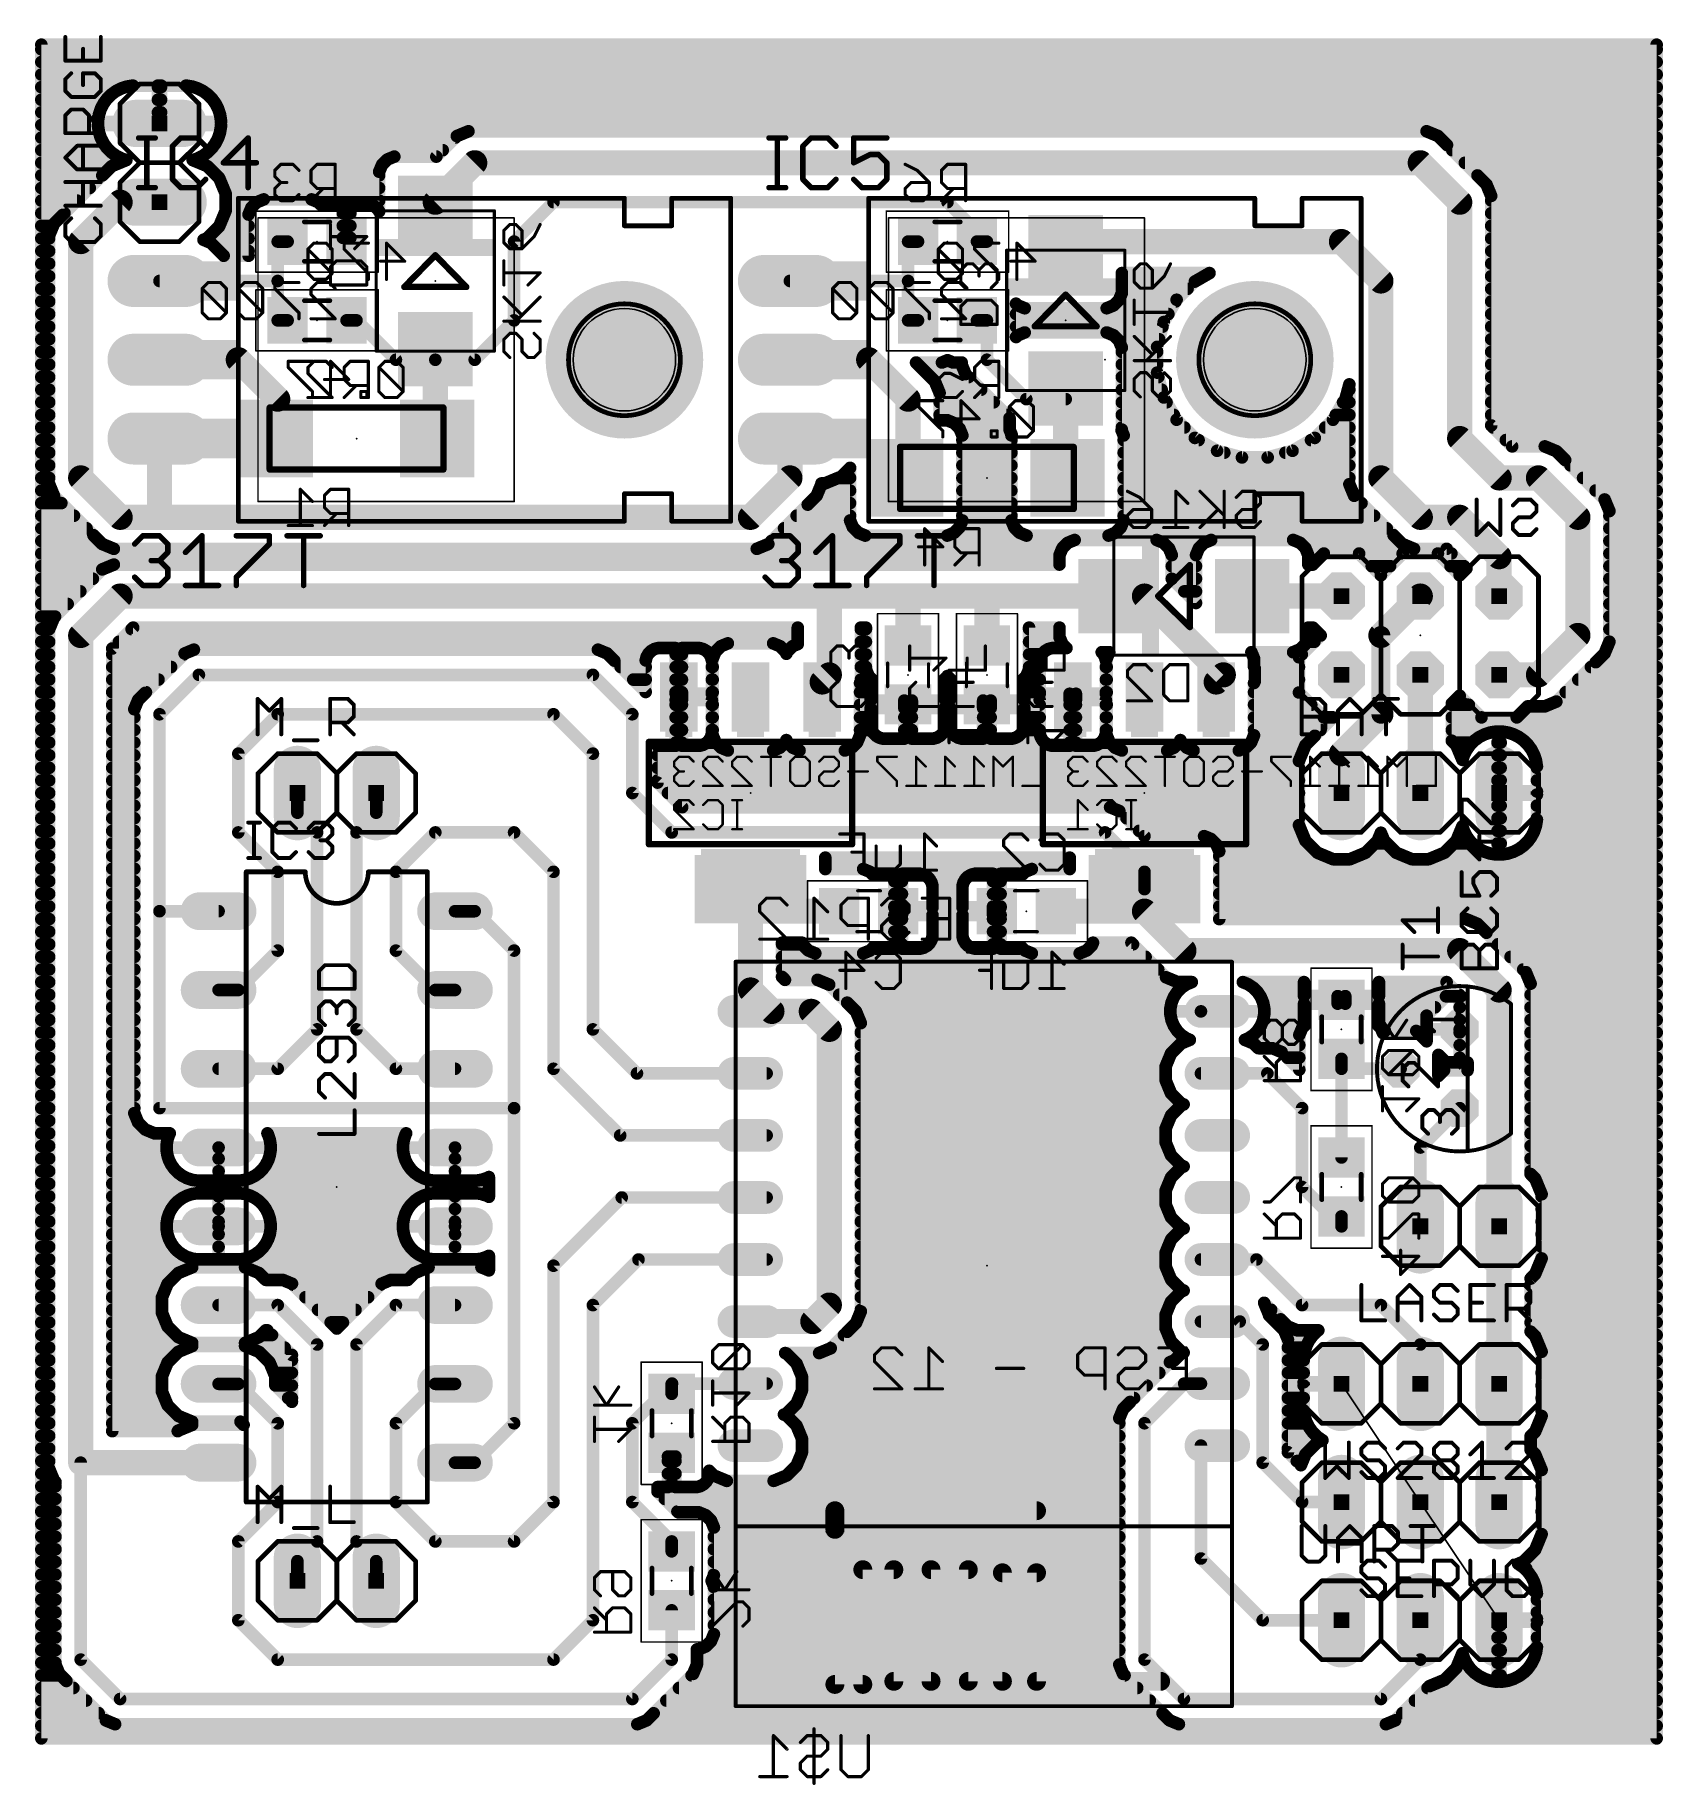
# Model space of a CAD drawing. Extents: x -0.2 to 52.3, y -1.5 to 54.9.
import ezdxf

# ---------------------------------------------------------------- set-up
doc = ezdxf.new("R2010")
doc.units = 0
for name, color, linetype in [('16', 175, 'CONTINUOUS'), ('17', 82, 'CONTINUOUS'), ('19', 53, 'CONTINUOUS'), ('20', 7, 'CONTINUOUS'), ('21', 253, 'CONTINUOUS'), ('22', 253, 'CONTINUOUS'), ('23', 7, 'CONTINUOUS'), ('24', 7, 'CONTINUOUS'), ('25', 253, 'CONTINUOUS'), ('26', 253, 'CONTINUOUS'), ('27', 253, 'CONTINUOUS'), ('28', 253, 'CONTINUOUS'), ('40', 175, 'CONTINUOUS'), ('42', 175, 'CONTINUOUS'), ('43', 82, 'CONTINUOUS'), ('51', 253, 'CONTINUOUS'), ('52', 253, 'CONTINUOUS')]:
    doc.layers.add(name, color=color, linetype=linetype)

# ---------------------------------------------------------------- blocks, each defined once
blk = doc.blocks.new('RECT')
blk.add_solid([(-0.5, -0.5), (0.5, -0.5), (-0.5, 0.5), (0.5, 0.5)])
blk = doc.blocks.new('LONGP100')
at = {"const_width": 1}
blk.add_lwpolyline([(-0.5, 0), (0.5, 0)], dxfattribs=at)
at = {"const_width": 0.5}
for points in [[(-0.5, 0.25, 1), (-0.5, -0.25)], [(0.5, -0.25, 1), (0.5, 0.25)]]:
    blk.add_lwpolyline(points, format="xyb", dxfattribs=at)
blk = doc.blocks.new('OCTAGONP')
at = {"const_width": 0.5}
blk.add_lwpolyline([(-0.25, -0.1036), (-0.25, 0.1036), (-0.1036, 0.25), (0.1036, 0.25), (0.25, 0.1036), (0.25, -0.1036), (0.1036, -0.25), (-0.1036, -0.25), (-0.25, -0.1036), (-0.25, 0.1036)], dxfattribs=at)
blk = doc.blocks.new('OFFSETP100')
at = {"const_width": 1}
blk.add_lwpolyline([(0, 0), (1, 0)], dxfattribs=at)
at = {"const_width": 0.5}
for points in [[(0, 0.25, 1), (0, -0.25)], [(1, -0.25, 1), (1, 0.25)]]:
    blk.add_lwpolyline(points, format="xyb", dxfattribs=at)

msp = doc.modelspace()

# ---------------------------------------------------------------- linework, layer by layer
at = {"layer": '16'}
for points, const_width in [([(0, 54.61), (52.07, 54.61)], 0.4064), ([(0, 0), (0, 54.61)], 0.4064), ([(52.07, 54.61), (52.07, 0)], 0.4064), ([(0, 54.4576), (52.07, 54.4576)], 0.4064), ([(0, 54.0512), (52.07, 54.0512)], 0.4064), ([(0, 53.6448), (52.07, 53.6448)], 0.4064), ([(0, 53.2384), (2.6986, 53.2384)], 0.4064), ([(2.118, 52.8643), (2.0052, 52.709)], 0.4064), ([(2.2537, 53), (2.118, 52.8643)], 0.4064), ([(2.409, 53.1128), (2.2537, 53)], 0.4064), ([(2.58, 53.1999), (2.409, 53.1128)], 0.4064), ([(2.7625, 53.2592), (2.58, 53.1999)], 0.4064), ([(2.952, 53.2892), (2.7625, 53.2592)], 0.4064), ([(3.7592, 53.2892), (2.952, 53.2892)], 0.4064), ([(3.7592, 52.1208), (3.7592, 53.2892)], 0.4064), ([(3.7592, 53.2384), (3.8608, 53.2384)], 0.4064), ([(4.668, 53.2892), (3.8608, 53.2892)], 0.4064), ([(3.8608, 53.2892), (3.8608, 52.1208)], 0.4064), ([(4.8575, 53.2592), (4.668, 53.2892)], 0.4064), ([(5.04, 53.1999), (4.8575, 53.2592)], 0.4064), ([(4.9214, 53.2384), (52.07, 53.2384)], 0.4064), ([(5.211, 53.1128), (5.04, 53.1999)], 0.4064), ([(5.3663, 53), (5.211, 53.1128)], 0.4064), ([(5.5019, 52.8643), (5.3663, 53)], 0.4064), ([(5.6147, 52.709), (5.5019, 52.8643)], 0.4064), ([(0, 52.832), (2.0946, 52.832)], 0.4064), ([(0, 52.4256), (1.8816, 52.4256)], 0.4064), ([(1.8588, 52.3555), (1.8288, 52.166)], 0.4064), ([(1.9181, 52.538), (1.8588, 52.3555)], 0.4064), ([(2.0052, 52.709), (1.9181, 52.538)], 0.4064), ([(3.7592, 52.832), (3.8608, 52.832)], 0.4064), ([(3.7592, 52.4256), (3.8608, 52.4256)], 0.4064), ([(5.5254, 52.832), (52.07, 52.832)], 0.4064), ([(5.7019, 52.538), (5.6147, 52.709)], 0.4064), ([(5.7612, 52.3555), (5.7019, 52.538)], 0.4064), ([(5.7384, 52.4256), (52.07, 52.4256)], 0.4064), ([(5.7912, 52.166), (5.7612, 52.3555)], 0.4064), ([(0, 52.0192), (3.7592, 52.0192)], 0.4064), ([(1.8288, 52.166), (1.8288, 52.1208)], 0.4064), ([(1.8288, 52.1208), (3.7592, 52.1208)], 0.4064), ([(3.7592, 52.0192), (1.8288, 52.0192)], 0.4064), ([(1.8288, 52.0192), (1.8288, 51.974)], 0.4064), ([(1.8288, 51.974), (1.8588, 51.7845)], 0.4064), ([(1.8588, 51.7845), (1.9181, 51.602)], 0.4064), ([(3.8608, 52.1208), (3.7592, 52.1208)], 0.4064), ([(3.7592, 52.1208), (3.7592, 52.0192)], 0.4064), ([(3.8608, 52.0192), (3.8608, 52.1208)], 0.4064), ([(3.8608, 52.1208), (5.7912, 52.1208)], 0.4064), ([(5.7912, 52.0192), (3.8608, 52.0192)], 0.4064), ([(3.8608, 52.0192), (52.07, 52.0192)], 0.4064), ([(5.7019, 51.602), (5.7612, 51.7845)], 0.4064), ([(5.7612, 51.7845), (5.7912, 51.974)], 0.4064), ([(5.7912, 52.1208), (5.7912, 52.166)], 0.4064), ([(5.7912, 51.974), (5.7912, 52.0192)], 0.4064), ([(13.7679, 51.816), (13.3945, 51.6613)], 0.4064), ([(44.6521, 51.816), (13.7679, 51.816)], 0.4064), ([(45.0255, 51.6613), (44.6521, 51.816)], 0.4064), ([(0, 51.6128), (1.9146, 51.6128)], 0.4064), ([(0, 51.2064), (2.1874, 51.2064)], 0.4064), ([(1.9181, 51.602), (2.0052, 51.431)], 0.4064), ([(2.0052, 51.431), (2.118, 51.2757)], 0.4064), ([(2.118, 51.2757), (2.2537, 51.14)], 0.4064), ([(5.3663, 51.14), (5.5019, 51.2757)], 0.4064), ([(5.4326, 51.2064), (12.9396, 51.2064)], 0.4064), ([(5.5019, 51.2757), (5.6147, 51.431)], 0.4064), ([(5.6147, 51.431), (5.7019, 51.602)], 0.4064), ([(5.7054, 51.6128), (13.346, 51.6128)], 0.4064), ([(13.3945, 51.6613), (12.7328, 50.9996)], 0.4064), ([(45.3113, 51.3755), (45.0255, 51.6613)], 0.4064), ([(45.074, 51.6128), (52.07, 51.6128)], 0.4064), ([(46.2955, 50.3913), (45.3113, 51.3755)], 0.4064), ([(45.4804, 51.2064), (52.07, 51.2064)], 0.4064), ([(0, 50.8), (2.5299, 50.8)], 0.4064), ([(2.2711, 50.6928), (1.9732, 50.3949)], 0.4064), ([(2.2537, 51.14), (2.409, 51.0272)], 0.4064), ([(2.7415, 50.8876), (2.2711, 50.6928)], 0.4064), ([(2.409, 51.0272), (2.58, 50.9401)], 0.4064), ([(2.58, 50.9401), (2.7415, 50.8876)], 0.4064), ([(4.8785, 50.8876), (5.04, 50.9401)], 0.4064), ([(5.3489, 50.6928), (4.8785, 50.8876)], 0.4064), ([(5.04, 50.9401), (5.211, 51.0272)], 0.4064), ([(5.0901, 50.8), (11.0479, 50.8)], 0.4064), ([(5.211, 51.0272), (5.3663, 51.14)], 0.4064), ([(5.7348, 50.3069), (5.3489, 50.6928)], 0.4064), ([(10.9832, 50.7353), (10.8904, 50.5113)], 0.4064), ([(11.1547, 50.9068), (10.9832, 50.7353)], 0.4064), ([(11.3787, 50.9996), (11.1547, 50.9068)], 0.4064), ([(12.7328, 50.9996), (11.3787, 50.9996)], 0.4064), ([(13.97, 50.8), (12.7, 49.53)], 0.8128), ([(44.45, 50.8), (13.97, 50.8)], 0.8128), ([(45.72, 49.53), (44.45, 50.8)], 0.8128), ([(45.8868, 50.8), (52.07, 50.8)], 0.4064), ([(0, 50.3936), (1.97, 50.3936)], 0.4064), ([(1.9645, 50.3913), (0.6945, 49.1213)], 0.4064), ([(1.9732, 50.3949), (1.9645, 50.3913)], 0.4064), ([(5.6481, 50.3936), (10.8904, 50.3936)], 0.4064), ([(5.9436, 49.8028), (5.7348, 50.3069)], 0.4064), ([(10.8904, 50.5113), (10.8904, 49.2309)], 0.4064), ([(46.2932, 50.3936), (52.07, 50.3936)], 0.4064), ([(46.5813, 50.1055), (46.2955, 50.3913)], 0.4064), ([(46.2955, 50.3913), (46.2955, 50.3913)], 0.4064), ([(46.736, 49.7321), (46.5813, 50.1055)], 0.4064), ([(0, 49.9872), (1.5604, 49.9872)], 0.4064), ([(0, 49.5808), (1.154, 49.5808)], 0.4064), ([(2.54, 49.53), (1.27, 48.26)], 0.8128), ([(3.81, 49.53), (2.54, 49.53)], 0.8128), ([(5.8672, 49.9872), (10.8904, 49.9872)], 0.4064), ([(5.9436, 49.2572), (5.9436, 49.8028)], 0.4064), ([(5.9436, 49.5808), (7.0751, 49.5808)], 0.4064), ([(6.9447, 49.5268), (6.7732, 49.3553)], 0.4064), ([(7.1687, 49.6196), (6.9447, 49.5268)], 0.4064), ([(8.7113, 49.6196), (7.1687, 49.6196)], 0.4064), ([(8.9353, 49.5268), (8.7113, 49.6196)], 0.4064), ([(8.8049, 49.5808), (10.8904, 49.5808)], 0.4064), ([(9.0234, 49.4387), (8.9353, 49.5268)], 0.4064), ([(9.1298, 49.4672), (9.0234, 49.4387)], 0.4064), ([(9.7182, 49.4672), (9.1298, 49.4672)], 0.4064), ([(9.7182, 48.3818), (9.7182, 49.4672)], 0.4064), ([(10.5502, 49.4672), (9.9618, 49.4672)], 0.4064), ([(9.9618, 49.4672), (9.9618, 48.3818)], 0.4064), ([(10.6665, 49.436), (10.5502, 49.4672)], 0.4064), ([(12.7, 49.19), (12.7, 49.53)], 0.8128), ([(16.51, 49.53), (15.24, 48.26)], 0.4064), ([(29.21, 49.53), (16.51, 49.53)], 0.4064), ([(30.48, 48.26), (29.21, 49.53)], 0.4064), ([(45.72, 41.91), (45.72, 49.53)], 0.8128), ([(46.6303, 49.9872), (52.07, 49.9872)], 0.4064), ([(46.736, 42.3308), (46.736, 49.7321)], 0.4064), ([(46.736, 49.5808), (52.07, 49.5808)], 0.4064), ([(0, 49.1744), (0.7476, 49.1744)], 0.4064), ([(0.6945, 49.1213), (0.4087, 48.8355)], 0.4064), ([(5.7348, 48.7531), (5.9436, 49.2572)], 0.4064), ([(5.9093, 49.1744), (6.6983, 49.1744)], 0.4064), ([(6.7732, 49.3553), (6.6804, 49.1313)], 0.4064), ([(6.6804, 49.1313), (6.6804, 47.8028)], 0.4064), ([(9.7182, 49.1744), (9.9618, 49.1744)], 0.4064), ([(10.7707, 49.3758), (10.6665, 49.436)], 0.4064), ([(10.8559, 49.2907), (10.7707, 49.3758)], 0.4064), ([(10.8904, 49.2309), (10.8559, 49.2907)], 0.4064), ([(46.736, 49.1744), (52.07, 49.1744)], 0.4064), ([(0, 48.768), (0.3807, 48.768)], 0.4064), ([(0, 48.3616), (0.254, 48.3616)], 0.4064), ([(0.4087, 48.8355), (0.254, 48.4621)], 0.4064), ([(0.254, 48.4621), (0.254, 40.4379)], 0.4064), ([(1.27, 48.26), (1.27, 40.64)], 0.8128), ([(5.2278, 48.317), (5.3489, 48.3672)], 0.4064), ([(5.3354, 48.3616), (6.6804, 48.3616)], 0.4064), ([(5.3489, 48.3672), (5.7348, 48.7531)], 0.4064), ([(5.741, 48.768), (6.6804, 48.768)], 0.4064), ([(9.7182, 48.768), (9.9618, 48.768)], 0.4064), ([(9.9618, 48.3818), (9.7182, 48.3818)], 0.4064), ([(33.02, 47.92), (33.02, 48.26)], 0.8128), ([(33.02, 48.26), (41.91, 48.26)], 0.8128), ([(41.91, 48.26), (43.18, 46.99)], 0.8128), ([(46.736, 48.768), (52.07, 48.768)], 0.4064), ([(46.736, 48.3616), (52.07, 48.3616)], 0.4064), ([(0, 47.9552), (0.254, 47.9552)], 0.4064), ([(5.4683, 48.2174), (5.2278, 48.317)], 0.4064), ([(5.8756, 47.8101), (5.4683, 48.2174)], 0.4064), ([(5.7305, 47.9552), (6.6804, 47.9552)], 0.4064), ([(5.8786, 47.8028), (5.8756, 47.8101)], 0.4064), ([(6.6804, 47.8028), (5.8786, 47.8028)], 0.4064), ([(7.94, 48.26), (7.62, 48.26)], 0.4064), ([(7.62, 48.26), (7.62, 46.99)], 0.4064), ([(15.24, 48.26), (15.24, 45.72)], 0.4064), ([(28.26, 48.26), (27.94, 48.26)], 0.4064), ([(27.94, 48.26), (27.94, 46.99)], 0.4064), ([(30.16, 48.26), (30.48, 48.26)], 0.4064), ([(46.736, 47.9552), (52.07, 47.9552)], 0.4064), ([(0, 47.5488), (0.254, 47.5488)], 0.4064), ([(34.8296, 46.5987), (34.8296, 47.244)], 0.4064), ([(34.8296, 47.244), (37.6562, 47.244)], 0.4064), ([(37.6562, 47.244), (37.1821, 46.9703)], 0.4064), ([(43.18, 46.99), (43.18, 40.64)], 0.8128), ([(46.736, 47.5488), (52.07, 47.5488)], 0.4064), ([(0, 47.1424), (0.254, 47.1424)], 0.4064), ([(0, 46.736), (0.254, 46.736)], 0.4064), ([(3.81, 46.99), (7.62, 46.99)], 0.4064), ([(7.62, 46.99), (7.62, 45.72)], 0.4064), ([(24.13, 46.99), (27.94, 46.99)], 0.4064), ([(27.94, 46.99), (27.94, 45.72)], 0.4064), ([(34.8296, 47.1424), (37.4802, 47.1424)], 0.4064), ([(34.8296, 46.736), (36.9478, 46.736)], 0.4064), ([(37.1821, 46.9703), (36.5957, 46.3839)], 0.4064), ([(46.736, 47.1424), (52.07, 47.1424)], 0.4064), ([(46.736, 46.736), (52.07, 46.736)], 0.4064), ([(0, 46.3296), (0.254, 46.3296)], 0.4064), ([(31.4196, 45.1817), (31.4196, 46.2583)], 0.4064), ([(31.4196, 46.2583), (31.4747, 46.2032)], 0.4064), ([(31.4747, 46.2032), (31.6987, 46.1104)], 0.4064), ([(31.6987, 46.1104), (34.3413, 46.1104)], 0.4064), ([(34.3413, 46.1104), (34.5653, 46.2032)], 0.4064), ([(34.5653, 46.2032), (34.7368, 46.3747)], 0.4064), ([(34.6917, 46.3296), (36.5643, 46.3296)], 0.4064), ([(34.7368, 46.3747), (34.8296, 46.5987)], 0.4064), ([(36.5957, 46.3839), (36.181, 45.6657)], 0.4064), ([(46.736, 46.3296), (52.07, 46.3296)], 0.4064), ([(0, 45.9232), (0.254, 45.9232)], 0.4064), ([(0, 45.5168), (0.254, 45.5168)], 0.4064), ([(7.62, 45.72), (7.94, 45.72)], 0.4064), ([(10.16, 45.72), (9.84, 45.72)], 0.4064), ([(11.43, 44.45), (10.16, 45.72)], 0.4064), ([(15.24, 45.72), (13.97, 44.45)], 0.4064), ([(27.94, 45.72), (28.26, 45.72)], 0.4064), ([(30.48, 45.72), (30.16, 45.72)], 0.4064), ([(30.48, 44.45), (30.48, 45.72)], 0.4064), ([(31.4196, 45.9232), (36.3297, 45.9232)], 0.4064), ([(31.4196, 45.5168), (36.1411, 45.5168)], 0.4064), ([(36.181, 45.6657), (35.9664, 44.8647)], 0.4064), ([(46.736, 45.9232), (52.07, 45.9232)], 0.4064), ([(46.736, 45.5168), (52.07, 45.5168)], 0.4064), ([(0, 45.1104), (0.254, 45.1104)], 0.4064), ([(12.7, 44.45), (12.7, 44.79)], 0.8128), ([(31.4747, 45.2368), (31.4196, 45.1817)], 0.4064), ([(31.6987, 45.3296), (31.4747, 45.2368)], 0.4064), ([(34.3413, 45.3296), (31.6987, 45.3296)], 0.4064), ([(34.5653, 45.2368), (34.3413, 45.3296)], 0.4064), ([(34.7368, 45.0653), (34.5653, 45.2368)], 0.4064), ([(34.6917, 45.1104), (36.0323, 45.1104)], 0.4064), ([(34.8296, 44.8413), (34.7368, 45.0653)], 0.4064), ([(46.736, 45.1104), (52.07, 45.1104)], 0.4064), ([(0, 44.704), (0.254, 44.704)], 0.4064), ([(6.35, 44.45), (3.81, 44.45)], 0.8128), ([(7.62, 43.18), (6.35, 44.45)], 0.8128), ([(12.7, 44.45), (11.43, 44.45)], 0.4064), ([(12.7, 41.91), (12.7, 44.45)], 0.8128), ([(13.97, 44.45), (12.7, 44.45)], 0.4064), ([(24.13, 44.45), (26.67, 44.45)], 0.8128), ([(26.67, 44.45), (27.94, 43.18)], 0.8128), ([(29.0313, 44.3604), (29.21, 44.4344)], 0.4064), ([(29.21, 44.4344), (29.3887, 44.3604)], 0.4064), ([(31.75, 43.18), (30.48, 44.45)], 0.4064), ([(34.8296, 42.1987), (34.8296, 44.8413)], 0.4064), ([(34.8296, 44.704), (35.9664, 44.704)], 0.4064), ([(35.9664, 44.8647), (35.9664, 44.0353)], 0.4064), ([(46.736, 44.704), (52.07, 44.704)], 0.4064), ([(0, 44.2976), (0.254, 44.2976)], 0.4064), ([(0, 43.8912), (0.254, 43.8912)], 0.4064), ([(28.5155, 44.0413), (28.1964, 44.3604)], 0.4064), ([(28.1964, 44.3604), (29.0313, 44.3604)], 0.4064), ([(28.2592, 44.2976), (29.6672, 44.2976)], 0.4064), ([(28.8013, 43.7555), (28.5155, 44.0413)], 0.4064), ([(28.6656, 43.8912), (29.8893, 43.8912)], 0.4064), ([(29.3887, 44.3604), (29.6672, 44.3604)], 0.4064), ([(29.6672, 44.3604), (29.6672, 44.2883)], 0.4064), ([(29.6672, 44.2883), (29.7909, 43.9896)], 0.4064), ([(29.7909, 43.9896), (31.2104, 42.5701)], 0.4064), ([(34.8296, 44.2976), (35.9664, 44.2976)], 0.4064), ([(34.8296, 43.8912), (36.005, 43.8912)], 0.4064), ([(35.9664, 44.0353), (36.181, 43.2343)], 0.4064), ([(46.736, 44.2976), (52.07, 44.2976)], 0.4064), ([(46.736, 43.8912), (52.07, 43.8912)], 0.4064), ([(0, 43.4848), (0.254, 43.4848)], 0.4064), ([(7.62, 41.91), (7.62, 43.18)], 0.8128), ([(27.94, 43.18), (27.94, 40.64)], 0.8128), ([(28.956, 43.3821), (28.8013, 43.7555)], 0.4064), ([(28.9135, 43.4848), (30.2957, 43.4848)], 0.4064), ([(28.956, 42.4996), (28.956, 43.3821)], 0.4064), ([(33.02, 43.18), (33.02, 43.52)], 0.8128), ([(33.02, 40.64), (33.02, 43.18)], 0.8128), ([(34.8296, 43.4848), (36.1139, 43.4848)], 0.4064), ([(42.051, 43.2343), (42.164, 43.6562)], 0.4064), ([(42.1181, 43.4848), (42.164, 43.4848)], 0.4064), ([(42.164, 43.6562), (42.164, 40.4379)], 0.4064), ([(46.736, 43.4848), (52.07, 43.4848)], 0.4064), ([(0, 43.0784), (0.254, 43.0784)], 0.4064), ([(28.956, 43.0784), (30.7021, 43.0784)], 0.4064), ([(33.02, 43.18), (31.75, 43.18)], 0.4064), ([(34.8296, 43.0784), (36.271, 43.0784)], 0.4064), ([(36.181, 43.2343), (36.5957, 42.5161)], 0.4064), ([(41.6363, 42.5161), (42.051, 43.2343)], 0.4064), ([(41.9609, 43.0784), (42.164, 43.0784)], 0.4064), ([(46.736, 43.0784), (52.07, 43.0784)], 0.4064), ([(0, 42.672), (0.254, 42.672)], 0.4064), ([(0, 42.2656), (0.254, 42.2656)], 0.4064), ([(28.956, 42.672), (31.1085, 42.672)], 0.4064), ([(29.2013, 42.4996), (28.956, 42.4996)], 0.4064), ([(29.4253, 42.4068), (29.2013, 42.4996)], 0.4064), ([(29.5968, 42.2353), (29.4253, 42.4068)], 0.4064), ([(29.5665, 42.2656), (31.2104, 42.2656)], 0.4064), ([(29.6896, 42.0113), (29.5968, 42.2353)], 0.4064), ([(31.2104, 42.5701), (31.2104, 42.1987)], 0.4064), ([(31.2104, 42.1987), (31.2792, 42.0326)], 0.4064), ([(34.8208, 42.1774), (34.8296, 42.1987)], 0.4064), ([(34.8896, 42.0113), (34.8208, 42.1774)], 0.4064), ([(34.8296, 42.672), (36.5057, 42.672)], 0.4064), ([(34.8296, 42.2656), (36.8462, 42.2656)], 0.4064), ([(36.5957, 42.5161), (37.1821, 41.9297)], 0.4064), ([(41.0499, 41.9297), (41.6363, 42.5161)], 0.4064), ([(41.3858, 42.2656), (42.164, 42.2656)], 0.4064), ([(41.7263, 42.672), (42.164, 42.672)], 0.4064), ([(46.736, 42.672), (52.07, 42.672)], 0.4064), ([(47.4108, 41.656), (46.736, 42.3308)], 0.4064), ([(46.8012, 42.2656), (52.07, 42.2656)], 0.4064), ([(0, 41.8592), (0.254, 41.8592)], 0.4064), ([(3.81, 41.91), (3.81, 39.37)], 0.8128), ([(7.56, 41.91), (7.62, 41.91)], 0.8128), ([(12.76, 41.91), (12.7, 41.91)], 0.8128), ([(24.13, 40.64), (24.13, 41.91)], 0.8128), ([(29.6896, 39.2687), (29.6896, 42.0113)], 0.4064), ([(29.6896, 41.8592), (31.2704, 41.8592)], 0.4064), ([(31.2792, 42.0326), (31.2704, 42.0113)], 0.4064), ([(31.2704, 42.0113), (31.2704, 39.2687)], 0.4064), ([(34.8896, 39.2687), (34.8896, 42.0113)], 0.4064), ([(34.8896, 41.8592), (37.3042, 41.8592)], 0.4064), ([(37.1821, 41.9297), (37.9003, 41.515)], 0.4064), ([(40.3317, 41.515), (41.0499, 41.9297)], 0.4064), ([(40.9278, 41.8592), (42.164, 41.8592)], 0.4064), ([(46.99, 40.64), (45.72, 41.91)], 0.8128), ([(47.2076, 41.8592), (52.07, 41.8592)], 0.4064), ([(48.4621, 41.656), (47.4108, 41.656)], 0.4064), ([(48.8355, 41.5013), (48.4621, 41.656)], 0.4064), ([(0, 41.4528), (0.254, 41.4528)], 0.4064), ([(0, 41.0464), (0.254, 41.0464)], 0.4064), ([(29.6896, 41.4528), (31.2704, 41.4528)], 0.4064), ([(29.6896, 41.0464), (31.2704, 41.0464)], 0.4064), ([(34.8896, 41.4528), (38.1326, 41.4528)], 0.4064), ([(34.8896, 41.0464), (42.164, 41.0464)], 0.4064), ([(37.9003, 41.515), (38.7013, 41.3004)], 0.4064), ([(38.7013, 41.3004), (39.5307, 41.3004)], 0.4064), ([(39.5307, 41.3004), (40.3317, 41.515)], 0.4064), ([(40.0994, 41.4528), (42.164, 41.4528)], 0.4064), ([(49.1213, 41.2155), (48.8355, 41.5013)], 0.4064), ([(48.884, 41.4528), (52.07, 41.4528)], 0.4064), ([(50.3913, 39.9455), (49.1213, 41.2155)], 0.4064), ([(49.2904, 41.0464), (52.07, 41.0464)], 0.4064), ([(0, 40.64), (0.254, 40.64)], 0.4064), ([(0.254, 40.4379), (0.4087, 40.0645)], 0.4064), ([(1.27, 40.64), (2.54, 39.37)], 0.8128), ([(22.86, 39.37), (24.13, 40.64)], 0.8128), ([(24.9913, 40.0645), (25.146, 40.4379)], 0.4064), ([(25.146, 40.4379), (25.146, 40.4622)], 0.4064), ([(25.146, 40.4622), (25.2562, 40.4622)], 0.4064), ([(25.2562, 40.4622), (25.7883, 40.6826)], 0.4064), ([(25.6854, 40.64), (26.0704, 40.64)], 0.4064), ([(25.7883, 40.6826), (26.0704, 40.9647)], 0.4064), ([(26.0704, 40.9647), (26.0704, 39.2687)], 0.4064), ([(27.94, 40.64), (27.88, 40.64)], 0.8128), ([(29.6896, 40.64), (31.2704, 40.64)], 0.4064), ([(33.08, 40.64), (33.02, 40.64)], 0.8128), ([(34.8896, 40.64), (42.164, 40.64)], 0.4064), ([(42.164, 40.4379), (42.3187, 40.0645)], 0.4064), ([(43.18, 40.64), (44.45, 39.37)], 0.8128), ([(48.26, 40.64), (46.99, 40.64)], 0.8128), ([(49.53, 39.37), (48.26, 40.64)], 0.8128), ([(49.6968, 40.64), (52.07, 40.64)], 0.4064), ([(0, 40.2336), (0.3386, 40.2336)], 0.4064), ([(0.4087, 40.0645), (1.6787, 38.7945)], 0.4064), ([(24.7055, 39.7787), (24.9913, 40.0645)], 0.4064), ([(25.0614, 40.2336), (26.0704, 40.2336)], 0.4064), ([(29.6896, 40.2336), (31.2704, 40.2336)], 0.4064), ([(34.8896, 40.2336), (42.2486, 40.2336)], 0.4064), ([(42.3187, 40.0645), (43.5887, 38.7945)], 0.4064), ([(50.1032, 40.2336), (52.07, 40.2336)], 0.4064), ([(50.546, 39.5721), (50.3913, 39.9455)], 0.4064), ([(0, 39.8272), (0.646, 39.8272)], 0.4064), ([(0, 39.4208), (1.0524, 39.4208)], 0.4064), ([(2.54, 39.37), (3.81, 39.37)], 0.8128), ([(3.81, 39.37), (22.86, 39.37)], 0.8128), ([(23.4355, 38.5087), (24.7055, 39.7787)], 0.4064), ([(24.3476, 39.4208), (26.0704, 39.4208)], 0.4064), ([(24.754, 39.8272), (26.0704, 39.8272)], 0.4064), ([(29.6896, 39.8272), (31.2704, 39.8272)], 0.4064), ([(29.6896, 39.4208), (31.2704, 39.4208)], 0.4064), ([(34.8896, 39.8272), (42.556, 39.8272)], 0.4064), ([(34.8896, 39.4208), (42.9624, 39.4208)], 0.4064), ([(44.45, 39.37), (45.72, 39.37)], 0.8128), ([(45.72, 39.37), (46.99, 38.1)], 0.8128), ([(49.53, 35.56), (49.53, 39.37)], 0.8128), ([(50.4403, 39.8272), (52.07, 39.8272)], 0.4064), ([(50.546, 35.3579), (50.546, 39.5721)], 0.4064), ([(50.546, 39.4208), (52.07, 39.4208)], 0.4064), ([(0, 39.0144), (1.4588, 39.0144)], 0.4064), ([(1.6787, 38.7945), (1.9645, 38.5087)], 0.4064), ([(23.9412, 39.0144), (26.1935, 39.0144)], 0.4064), ([(26.0704, 39.2687), (26.1632, 39.0447)], 0.4064), ([(26.1632, 39.0447), (26.3347, 38.8732)], 0.4064), ([(26.3347, 38.8732), (26.5587, 38.7804)], 0.4064), ([(26.5587, 38.7804), (29.2013, 38.7804)], 0.4064), ([(29.2013, 38.7804), (29.4253, 38.8732)], 0.4064), ([(29.4253, 38.8732), (29.5968, 39.0447)], 0.4064), ([(29.5665, 39.0144), (31.3935, 39.0144)], 0.4064), ([(29.5968, 39.0447), (29.6896, 39.2687)], 0.4064), ([(31.2704, 39.2687), (31.3632, 39.0447)], 0.4064), ([(31.3632, 39.0447), (31.5347, 38.8732)], 0.4064), ([(31.5347, 38.8732), (31.7587, 38.7804)], 0.4064), ([(31.7587, 38.7804), (34.4013, 38.7804)], 0.4064), ([(34.4013, 38.7804), (34.6253, 38.8732)], 0.4064), ([(34.6253, 38.8732), (34.7968, 39.0447)], 0.4064), ([(34.7665, 39.0144), (43.3688, 39.0144)], 0.4064), ([(34.7968, 39.0447), (34.8896, 39.2687)], 0.4064), ([(43.5887, 38.7945), (43.8745, 38.5087)], 0.4064), ([(50.546, 39.0144), (52.07, 39.0144)], 0.4064), ([(0, 38.608), (1.8652, 38.608)], 0.4064), ([(0, 38.2016), (32.8413, 38.2016)], 0.4064), ([(1.9645, 38.5087), (2.3379, 38.354)], 0.4064), ([(2.3379, 38.354), (23.0621, 38.354)], 0.4064), ([(23.0621, 38.354), (23.4355, 38.5087)], 0.4064), ([(23.5348, 38.608), (33.2325, 38.608)], 0.4064), ([(32.9132, 38.3753), (32.8204, 38.1513)], 0.4064), ([(33.0847, 38.5468), (32.9132, 38.3753)], 0.4064), ([(33.3087, 38.6396), (33.0847, 38.5468)], 0.4064), ([(35.9513, 38.6396), (33.3087, 38.6396)], 0.4064), ([(36.1753, 38.5468), (35.9513, 38.6396)], 0.4064), ([(36.0275, 38.608), (37.6325, 38.608)], 0.4064), ([(36.3468, 38.3753), (36.1753, 38.5468)], 0.4064), ([(36.4396, 38.1513), (36.3468, 38.3753)], 0.4064), ([(36.4187, 38.2016), (37.2413, 38.2016)], 0.4064), ([(37.3132, 38.3753), (37.2204, 38.1513)], 0.4064), ([(37.4847, 38.5468), (37.3132, 38.3753)], 0.4064), ([(37.7087, 38.6396), (37.4847, 38.5468)], 0.4064), ([(40.3513, 38.6396), (37.7087, 38.6396)], 0.4064), ([(40.5753, 38.5468), (40.3513, 38.6396)], 0.4064), ([(40.4275, 38.608), (43.7752, 38.608)], 0.4064), ([(40.7468, 38.3753), (40.5753, 38.5468)], 0.4064), ([(40.8396, 38.1513), (40.7468, 38.3753)], 0.4064), ([(40.8187, 38.2016), (45.4516, 38.2016)], 0.4064), ([(41.3419, 38.2016), (40.9863, 37.846)], 0.4064), ([(42.4781, 38.2016), (41.3419, 38.2016)], 0.4064), ([(43.18, 37.4997), (42.4781, 38.2016)], 0.4064), ([(43.8819, 38.2016), (43.18, 37.4997)], 0.4064), ([(43.8745, 38.5087), (44.2479, 38.354)], 0.4064), ([(45.0181, 38.2016), (43.8819, 38.2016)], 0.4064), ([(44.2479, 38.354), (45.2992, 38.354)], 0.4064), ([(45.72, 37.4997), (45.0181, 38.2016)], 0.4064), ([(45.2992, 38.354), (45.9367, 37.7164)], 0.4064), ([(46.99, 38.1), (46.99, 36.83)], 0.8128), ([(50.546, 38.608), (52.07, 38.608)], 0.4064), ([(50.546, 38.2016), (52.07, 38.2016)], 0.4064), ([(0, 37.7952), (2.2153, 37.7952)], 0.4064), ([(1.9645, 37.6913), (0.4087, 36.1355)], 0.4064), ([(2.3379, 37.846), (1.9645, 37.6913)], 0.4064), ([(32.8204, 37.846), (2.3379, 37.846)], 0.4064), ([(32.8204, 38.1513), (32.8204, 37.846)], 0.4064), ([(36.4396, 37.3872), (36.4396, 38.1513)], 0.4064), ([(36.4396, 37.7952), (37.2204, 37.7952)], 0.4064), ([(37.2204, 38.1513), (37.2204, 36.6064)], 0.4064), ([(40.8396, 37.846), (40.8396, 38.1513)], 0.4064), ([(40.9863, 37.846), (40.8396, 37.846)], 0.4064), ([(42.8845, 37.7952), (43.4755, 37.7952)], 0.4064), ([(45.4245, 37.7952), (45.858, 37.7952)], 0.4064), ([(45.9367, 37.7164), (45.72, 37.4997)], 0.4064), ([(50.546, 37.7952), (52.07, 37.7952)], 0.4064), ([(0, 37.3888), (1.662, 37.3888)], 0.4064), ([(36.4396, 37.3888), (37.2204, 37.3888)], 0.4064), ([(37.2204, 36.6064), (36.4396, 37.3872)], 0.4064), ([(50.546, 37.3888), (52.07, 37.3888)], 0.4064), ([(0, 36.9824), (1.2556, 36.9824)], 0.4064), ([(0, 36.576), (0.8492, 36.576)], 0.4064), ([(2.54, 36.83), (1.27, 35.56)], 0.8128), ([(25.4, 36.83), (2.54, 36.83)], 0.8128), ([(25.4, 34.29), (25.4, 36.83)], 0.8128), ([(27.94, 36.83), (25.4, 36.83)], 0.8128), ([(30.48, 36.83), (27.94, 36.83)], 0.8128), ([(27.94, 35.24), (27.94, 36.83)], 0.8128), ([(34.63, 36.83), (30.48, 36.83)], 0.8128), ([(30.48, 35.24), (30.48, 36.83)], 0.8128), ([(35.56, 36.83), (34.63, 36.83)], 0.8128), ([(38.1, 34.29), (35.56, 36.83)], 0.8128), ([(36.8444, 36.9824), (37.2204, 36.9824)], 0.4064), ([(39.03, 36.83), (39.37, 36.83)], 0.8128), ([(41.91, 36.83), (39.03, 36.83)], 0.8128), ([(43.18, 35.56), (44.45, 36.83)], 0.8128), ([(50.546, 36.9824), (52.07, 36.9824)], 0.4064), ([(50.546, 36.576), (52.07, 36.576)], 0.4064), ([(0, 36.1696), (0.4428, 36.1696)], 0.4064), ([(0.4087, 36.1355), (0.254, 35.7621)], 0.4064), ([(50.546, 36.1696), (52.07, 36.1696)], 0.4064), ([(0, 35.7632), (0.2545, 35.7632)], 0.4064), ([(0, 35.3568), (0.254, 35.3568)], 0.4064), ([(0.254, 35.7621), (0.254, 8.6879)], 0.4064), ([(1.27, 8.89), (1.27, 35.56)], 0.8128), ([(2.286, 35.1392), (2.9608, 35.814)], 0.4064), ([(2.5036, 35.3568), (24.384, 35.3568)], 0.4064), ([(2.91, 35.7632), (24.384, 35.7632)], 0.4064), ([(2.9608, 35.814), (24.384, 35.814)], 0.4064), ([(24.384, 35.814), (24.384, 35.2826)], 0.4064), ([(26.416, 34.0879), (26.416, 35.814)], 0.4064), ([(26.416, 35.814), (26.5804, 35.814)], 0.4064), ([(26.416, 35.7632), (26.5804, 35.7632)], 0.4064), ([(26.416, 35.3568), (26.5804, 35.3568)], 0.4064), ([(26.5804, 35.814), (26.5804, 34.4687)], 0.4064), ([(31.8396, 34.4687), (31.8396, 35.814)], 0.4064), ([(31.8396, 35.814), (32.8204, 35.814)], 0.4064), ([(31.8396, 35.7632), (32.8204, 35.7632)], 0.4064), ([(31.8396, 35.3568), (32.8833, 35.3568)], 0.4064), ([(32.8204, 35.814), (32.8204, 35.5087)], 0.4064), ([(32.8204, 35.5087), (32.9132, 35.2847)], 0.4064), ([(41.2403, 35.56), (40.5384, 34.8581)], 0.4064), ([(40.7468, 35.2847), (40.8396, 35.5087)], 0.4064), ([(40.7767, 35.3568), (41.0371, 35.3568)], 0.4064), ([(40.8396, 35.5087), (40.8396, 35.814)], 0.4064), ([(40.8396, 35.814), (40.9863, 35.814)], 0.4064), ([(40.8396, 35.7632), (41.0371, 35.7632)], 0.4064), ([(40.9863, 35.814), (41.2403, 35.56)], 0.4064), ([(43.18, 33.02), (43.18, 35.56)], 0.6096), ([(48.26, 34.29), (49.53, 35.56)], 0.8128), ([(50.3913, 34.9845), (50.546, 35.3579)], 0.4064), ([(50.5455, 35.3568), (52.07, 35.3568)], 0.4064), ([(50.546, 35.7632), (52.07, 35.7632)], 0.4064), ([(0, 34.9504), (0.254, 34.9504)], 0.4064), ([(2.286, 9.906), (2.286, 35.1392)], 0.4064), ([(2.286, 34.9504), (4.5909, 34.9504)], 0.4064), ([(4.6196, 34.9791), (3.3496, 33.7091)], 0.4064), ([(4.9183, 35.1028), (4.6196, 34.9791)], 0.4064), ([(17.9417, 35.1028), (4.9183, 35.1028)], 0.4064), ([(18.2404, 34.9791), (17.9417, 35.1028)], 0.4064), ([(18.4691, 34.7504), (18.2404, 34.9791)], 0.4064), ([(18.2691, 34.9504), (19.5577, 34.9504)], 0.4064), ([(19.513, 34.8729), (19.4818, 34.7566)], 0.4064), ([(19.5731, 34.9771), (19.513, 34.8729)], 0.4064), ([(19.6583, 35.0622), (19.5731, 34.9771)], 0.4064), ([(19.7625, 35.1224), (19.6583, 35.0622)], 0.4064), ([(19.8788, 35.1536), (19.7625, 35.1224)], 0.4064), ([(20.447, 35.1536), (19.8788, 35.1536)], 0.4064), ([(20.447, 33.6804), (20.447, 35.1536)], 0.4064), ([(20.447, 34.9504), (20.6502, 34.9504)], 0.4064), ([(21.2184, 35.1536), (20.6502, 35.1536)], 0.4064), ([(20.6502, 35.1536), (20.6502, 33.6804)], 0.4064), ([(21.3347, 35.1224), (21.2184, 35.1536)], 0.4064), ([(21.4389, 35.0622), (21.3347, 35.1224)], 0.4064), ([(21.5241, 34.9771), (21.4389, 35.0622)], 0.4064), ([(21.5842, 34.8729), (21.5241, 34.9771)], 0.4064), ([(21.5395, 34.9504), (21.6958, 34.9504)], 0.4064), ([(21.6154, 34.7566), (21.5842, 34.8729)], 0.4064), ([(21.7336, 35.0417), (21.6408, 34.8177)], 0.4064), ([(21.6408, 34.8177), (21.6408, 32.3399)], 0.4064), ([(21.9051, 35.2132), (21.7336, 35.0417)], 0.4064), ([(22.1291, 35.306), (21.9051, 35.2132)], 0.4064), ([(23.5909, 35.306), (22.1291, 35.306)], 0.4064), ([(23.8149, 35.2132), (23.5909, 35.306)], 0.4064), ([(23.9864, 35.0417), (23.8149, 35.2132)], 0.4064), ([(24.0157, 34.971), (23.9864, 35.0417)], 0.4064), ([(24.045, 35.0417), (24.0157, 34.971)], 0.4064), ([(24.2165, 35.2132), (24.045, 35.0417)], 0.4064), ([(24.384, 35.2826), (24.2165, 35.2132)], 0.4064), ([(26.416, 34.9504), (26.5804, 34.9504)], 0.4064), ([(31.8396, 34.9504), (32.2577, 34.9504)], 0.4064), ([(32.213, 34.8729), (32.1818, 34.7566)], 0.4064), ([(32.2731, 34.9771), (32.213, 34.8729)], 0.4064), ([(32.3583, 35.0622), (32.2731, 34.9771)], 0.4064), ([(32.4625, 35.1224), (32.3583, 35.0622)], 0.4064), ([(32.5788, 35.1536), (32.4625, 35.1224)], 0.4064), ([(33.0443, 35.1536), (32.5788, 35.1536)], 0.4064), ([(32.9132, 35.2847), (33.0443, 35.1536)], 0.4064), ([(34.224, 34.9771), (34.1808, 35.0204)], 0.4064), ([(34.1808, 35.0204), (34.4248, 35.0204)], 0.4064), ([(34.2842, 34.8729), (34.224, 34.9771)], 0.4064), ([(34.2395, 34.9504), (34.3958, 34.9504)], 0.4064), ([(34.3154, 34.7566), (34.2842, 34.8729)], 0.4064), ([(34.4248, 35.0204), (34.3408, 34.8177)], 0.4064), ([(34.3408, 34.8177), (34.3408, 32.3399)], 0.4064), ([(39.0906, 34.8177), (39.0066, 35.0204)], 0.4064), ([(39.0066, 35.0204), (40.3513, 35.0204)], 0.4064), ([(39.0356, 34.9504), (40.6307, 34.9504)], 0.4064), ([(39.0906, 34.5534), (39.0906, 34.8177)], 0.4064), ([(40.3513, 35.0204), (40.5753, 35.1132)], 0.4064), ([(40.5384, 34.8581), (40.5384, 33.7219)], 0.4064), ([(40.5753, 35.1132), (40.7468, 35.2847)], 0.4064), ([(50.1055, 34.6987), (50.3913, 34.9845)], 0.4064), ([(50.3572, 34.9504), (52.07, 34.9504)], 0.4064), ([(0, 34.544), (0.254, 34.544)], 0.4064), ([(2.286, 34.544), (4.1845, 34.544)], 0.4064), ([(5.08, 34.29), (3.81, 33.02)], 0.4064), ([(17.78, 34.29), (5.08, 34.29)], 0.4064), ([(19.05, 33.02), (17.78, 34.29)], 0.4064), ([(19.4818, 33.7377), (18.4691, 34.7504)], 0.4064), ([(18.6755, 34.544), (19.4818, 34.544)], 0.4064), ([(19.4818, 34.7566), (19.4818, 33.7377)], 0.4064), ([(20.447, 34.544), (20.6502, 34.544)], 0.4064), ([(21.6154, 33.6804), (21.6154, 34.7566)], 0.4064), ([(21.6154, 34.544), (21.6408, 34.544)], 0.4064), ([(25.1714, 34.0614), (25.4, 34.29)], 0.8128), ([(25.1714, 33.5788), (25.1714, 34.0614)], 0.8128), ([(26.416, 34.544), (26.5804, 34.544)], 0.4064), ([(26.5804, 34.4687), (26.6732, 34.2447)], 0.4064), ([(26.6732, 34.2447), (26.7613, 34.1566)], 0.4064), ([(29.1187, 34.1566), (29.2068, 34.2447)], 0.4064), ([(29.2068, 34.2447), (29.21, 34.2524)], 0.4064), ([(29.21, 34.2524), (29.2132, 34.2447)], 0.4064), ([(29.2132, 34.2447), (29.3013, 34.1566)], 0.4064), ([(31.6587, 34.1566), (31.7468, 34.2447)], 0.4064), ([(31.7468, 34.2447), (31.8396, 34.4687)], 0.4064), ([(31.8396, 34.544), (32.1818, 34.544)], 0.4064), ([(32.1818, 34.7566), (32.1818, 33.6804)], 0.4064), ([(34.3154, 33.6804), (34.3154, 34.7566)], 0.4064), ([(34.3154, 34.544), (34.3408, 34.544)], 0.4064), ([(37.8714, 34.0614), (38.1, 34.29)], 0.8128), ([(37.8714, 33.5788), (37.8714, 34.0614)], 0.8128), ([(39.116, 34.4921), (39.0906, 34.5534)], 0.4064), ([(39.0945, 34.544), (40.5384, 34.544)], 0.4064), ([(39.116, 34.0879), (39.116, 34.4921)], 0.4064), ([(44.45, 30.48), (44.45, 34.29)], 0.8128), ([(46.99, 34.29), (48.26, 34.29)], 0.8128), ([(48.8355, 33.4287), (50.1055, 34.6987)], 0.4064), ([(49.9508, 34.544), (52.07, 34.544)], 0.4064), ([(0, 34.1376), (0.254, 34.1376)], 0.4064), ([(0, 33.7312), (0.254, 33.7312)], 0.4064), ([(2.286, 34.1376), (3.7781, 34.1376)], 0.4064), ([(2.286, 33.7312), (3.3717, 33.7312)], 0.4064), ([(3.3496, 33.7091), (3.1209, 33.4804)], 0.4064), ([(19.0819, 34.1376), (19.4818, 34.1376)], 0.4064), ([(20.447, 34.1376), (20.6502, 34.1376)], 0.4064), ([(20.447, 33.7312), (20.6502, 33.7312)], 0.4064), ([(20.6502, 33.6804), (20.447, 33.6804)], 0.4064), ([(20.6502, 33.4772), (20.6502, 33.6804)], 0.4064), ([(20.6502, 33.6804), (21.6154, 33.6804)], 0.4064), ([(21.6154, 34.1376), (21.6408, 34.1376)], 0.4064), ([(21.6154, 33.7312), (21.6408, 33.7312)], 0.4064), ([(26.3906, 34.0266), (26.416, 34.0879)], 0.4064), ([(26.3906, 32.3399), (26.3906, 34.0266)], 0.4064), ([(26.3906, 33.7312), (26.7328, 33.7312)], 0.4064), ([(26.416, 34.1376), (26.7562, 34.1376)], 0.4064), ([(26.7613, 34.1566), (26.7328, 34.0502)], 0.4064), ([(26.7328, 34.0502), (26.7328, 33.4618)], 0.4064), ([(29.1472, 34.0502), (29.1187, 34.1566)], 0.4064), ([(29.1238, 34.1376), (29.2962, 34.1376)], 0.4064), ([(29.1472, 33.4618), (29.1472, 34.0502)], 0.4064), ([(29.1472, 33.7312), (29.2728, 33.7312)], 0.4064), ([(29.3013, 34.1566), (29.2728, 34.0502)], 0.4064), ([(29.2728, 34.0502), (29.2728, 33.4618)], 0.4064), ([(31.6872, 34.0502), (31.6587, 34.1566)], 0.4064), ([(31.6638, 34.1376), (32.1818, 34.1376)], 0.4064), ([(31.6872, 33.4618), (31.6872, 34.0502)], 0.4064), ([(31.6872, 33.7312), (32.1818, 33.7312)], 0.4064), ([(32.1818, 33.6804), (33.147, 33.6804)], 0.4064), ([(33.147, 33.6804), (33.147, 33.4772)], 0.4064), ([(33.3502, 33.4772), (33.3502, 33.6804)], 0.4064), ([(33.3502, 33.6804), (34.3154, 33.6804)], 0.4064), ([(34.3154, 34.1376), (34.3408, 34.1376)], 0.4064), ([(34.3154, 33.7312), (34.3408, 33.7312)], 0.4064), ([(39.0906, 34.0266), (39.116, 34.0879)], 0.4064), ([(39.0906, 32.3399), (39.0906, 34.0266)], 0.4064), ([(39.0906, 33.7312), (40.5384, 33.7312)], 0.4064), ([(39.116, 34.1376), (40.5384, 34.1376)], 0.4064), ([(40.5384, 33.7219), (41.3419, 32.9184)], 0.4064), ([(49.138, 33.7312), (52.07, 33.7312)], 0.4064), ([(49.5444, 34.1376), (52.07, 34.1376)], 0.4064), ([(0, 33.3248), (0.254, 33.3248)], 0.4064), ([(2.286, 33.3248), (3.0565, 33.3248)], 0.4064), ([(3.1209, 33.4804), (2.9972, 33.1817)], 0.4064), ([(2.9972, 33.1817), (2.9972, 20.1583)], 0.4064), ([(20.447, 32.004), (20.447, 33.4772)], 0.4064), ([(20.447, 33.4772), (20.6502, 33.4772)], 0.4064), ([(20.447, 33.3248), (20.6502, 33.3248)], 0.4064), ([(20.6502, 33.4772), (20.6502, 32.004)], 0.4064), ([(21.6154, 33.4772), (20.6502, 33.4772)], 0.4064), ([(21.6154, 32.401), (21.6154, 33.4772)], 0.4064), ([(21.6154, 33.3248), (21.6408, 33.3248)], 0.4064), ([(26.3906, 33.3248), (27.8182, 33.3248)], 0.4064), ([(26.7328, 33.4618), (27.8182, 33.4618)], 0.4064), ([(27.8182, 33.2182), (26.7328, 33.2182)], 0.4064), ([(26.7328, 33.2182), (26.7328, 32.6298)], 0.4064), ([(27.8182, 33.4618), (27.8182, 33.2182)], 0.4064), ([(27.8182, 32.2328), (27.8182, 33.2182)], 0.4064), ([(27.8182, 33.2182), (28.0618, 33.2182)], 0.4064), ([(28.0618, 33.2182), (28.0618, 33.4618)], 0.4064), ([(28.0618, 33.4618), (29.1472, 33.4618)], 0.4064), ([(28.0618, 33.3248), (30.3582, 33.3248)], 0.4064), ([(28.0618, 33.2182), (28.0618, 32.2328)], 0.4064), ([(29.1472, 33.2182), (28.0618, 33.2182)], 0.4064), ([(29.1472, 32.6298), (29.1472, 33.2182)], 0.4064), ([(29.2728, 33.4618), (30.3582, 33.4618)], 0.4064), ([(30.3582, 33.2182), (29.2728, 33.2182)], 0.4064), ([(29.2728, 33.2182), (29.2728, 32.6298)], 0.4064), ([(30.3582, 33.4618), (30.3582, 33.2182)], 0.4064), ([(30.3582, 32.2328), (30.3582, 33.2182)], 0.4064), ([(30.3582, 33.2182), (30.6018, 33.2182)], 0.4064), ([(30.6018, 33.2182), (30.6018, 33.4618)], 0.4064), ([(30.6018, 33.4618), (31.6872, 33.4618)], 0.4064), ([(30.6018, 33.3248), (32.1818, 33.3248)], 0.4064), ([(30.6018, 33.2182), (30.6018, 32.2328)], 0.4064), ([(31.6872, 33.2182), (30.6018, 33.2182)], 0.4064), ([(31.6872, 32.6298), (31.6872, 33.2182)], 0.4064), ([(33.147, 33.4772), (32.1818, 33.4772)], 0.4064), ([(32.1818, 33.4772), (32.1818, 32.401)], 0.4064), ([(33.147, 32.004), (33.147, 33.4772)], 0.4064), ([(33.147, 33.4772), (33.3502, 33.4772)], 0.4064), ([(33.147, 33.3248), (33.3502, 33.3248)], 0.4064), ([(33.3502, 33.4772), (33.3502, 32.004)], 0.4064), ([(34.3154, 33.4772), (33.3502, 33.4772)], 0.4064), ([(34.3154, 32.401), (34.3154, 33.4772)], 0.4064), ([(34.3154, 33.3248), (34.3408, 33.3248)], 0.4064), ([(39.0906, 33.3248), (40.9355, 33.3248)], 0.4064), ([(41.91, 31.75), (43.18, 33.02)], 0.8128), ([(45.466, 33.3663), (45.72, 33.6203)], 0.4064), ([(45.466, 32.1657), (45.466, 33.3663)], 0.4064), ([(45.466, 33.3248), (46.0155, 33.3248)], 0.4064), ([(45.72, 33.6203), (46.4219, 32.9184)], 0.4064), ([(47.5581, 32.9184), (47.9137, 33.274)], 0.4064), ([(47.9137, 33.274), (48.4621, 33.274)], 0.4064), ([(48.4621, 33.274), (48.8355, 33.4287)], 0.4064), ([(48.5847, 33.3248), (52.07, 33.3248)], 0.4064), ([(0, 32.9184), (0.254, 32.9184)], 0.4064), ([(2.286, 32.9184), (2.9972, 32.9184)], 0.4064), ([(3.81, 33.02), (3.81, 26.67)], 0.4064), ([(7.62, 33.02), (6.35, 31.75)], 0.4064), ([(16.51, 33.02), (7.62, 33.02)], 0.4064), ([(17.78, 31.75), (16.51, 33.02)], 0.4064), ([(19.05, 30.48), (19.05, 33.02)], 0.4064), ([(20.447, 32.9184), (20.6502, 32.9184)], 0.4064), ([(21.6154, 32.9184), (21.6408, 32.9184)], 0.4064), ([(26.3906, 32.9184), (26.7328, 32.9184)], 0.4064), ([(26.7328, 32.6298), (26.764, 32.5135)], 0.4064), ([(27.8182, 32.9184), (28.0618, 32.9184)], 0.4064), ([(29.116, 32.5135), (29.1472, 32.6298)], 0.4064), ([(29.1472, 32.9184), (29.2728, 32.9184)], 0.4064), ([(29.2728, 32.6298), (29.304, 32.5135)], 0.4064), ([(30.3582, 32.9184), (30.6018, 32.9184)], 0.4064), ([(31.656, 32.5135), (31.6872, 32.6298)], 0.4064), ([(31.6872, 32.9184), (32.1818, 32.9184)], 0.4064), ([(33.147, 32.9184), (33.3502, 32.9184)], 0.4064), ([(34.3154, 32.9184), (34.3408, 32.9184)], 0.4064), ([(39.0906, 32.9184), (41.3419, 32.9184)], 0.4064), ([(41.6416, 32.9184), (41.0487, 32.3255)], 0.4064), ([(41.3419, 32.9184), (41.6416, 32.9184)], 0.4064), ([(45.466, 32.9184), (46.4219, 32.9184)], 0.4064), ([(46.4219, 32.9184), (47.5581, 32.9184)], 0.4064), ([(47.5581, 32.9184), (52.07, 32.9184)], 0.4064), ([(0, 32.512), (0.254, 32.512)], 0.4064), ([(0, 32.1056), (0.254, 32.1056)], 0.4064), ([(2.286, 32.512), (2.9972, 32.512)], 0.4064), ([(2.286, 32.1056), (2.9972, 32.1056)], 0.4064), ([(19.8628, 30.8167), (19.8628, 32.0083)], 0.4064), ([(19.8628, 32.0083), (19.8788, 32.004)], 0.4064), ([(19.8788, 32.004), (20.447, 32.004)], 0.4064), ([(20.447, 32.512), (20.6502, 32.512)], 0.4064), ([(20.447, 32.1056), (20.6502, 32.1056)], 0.4064), ([(20.6502, 32.004), (21.2184, 32.004)], 0.4064), ([(21.2184, 32.004), (21.3347, 32.0352)], 0.4064), ([(21.3347, 32.0352), (21.4389, 32.0953)], 0.4064), ([(21.4389, 32.0953), (21.5241, 32.1805)], 0.4064), ([(21.4492, 32.1056), (21.7439, 32.1056)], 0.4064), ([(21.5241, 32.1805), (21.5842, 32.2847)], 0.4064), ([(21.5842, 32.2847), (21.6154, 32.401)], 0.4064), ([(21.6154, 32.512), (21.6408, 32.512)], 0.4064), ([(21.6408, 32.3399), (21.7336, 32.1159)], 0.4064), ([(21.7336, 32.1159), (21.9051, 31.9444)], 0.4064), ([(23.8149, 31.9444), (23.9864, 32.1159)], 0.4064), ([(23.9761, 32.1056), (24.0553, 32.1056)], 0.4064), ([(23.9864, 32.1159), (24.0157, 32.1866)], 0.4064), ([(24.0157, 32.1866), (24.045, 32.1159)], 0.4064), ([(24.045, 32.1159), (24.2165, 31.9444)], 0.4064), ([(26.1263, 31.9444), (26.2978, 32.1159)], 0.4064), ([(26.2875, 32.1056), (32.348, 32.1056)], 0.4064), ([(26.2978, 32.1159), (26.3906, 32.3399)], 0.4064), ([(26.3906, 32.512), (26.7648, 32.512)], 0.4064), ([(26.764, 32.5135), (26.8241, 32.4093)], 0.4064), ([(26.8241, 32.4093), (26.9093, 32.3241)], 0.4064), ([(26.9093, 32.3241), (27.0135, 32.264)], 0.4064), ([(27.0135, 32.264), (27.1298, 32.2328)], 0.4064), ([(27.1298, 32.2328), (27.8182, 32.2328)], 0.4064), ([(27.8182, 32.512), (28.0618, 32.512)], 0.4064), ([(28.0618, 32.2328), (28.7502, 32.2328)], 0.4064), ([(28.7502, 32.2328), (28.8665, 32.264)], 0.4064), ([(28.8665, 32.264), (28.9707, 32.3241)], 0.4064), ([(28.9707, 32.3241), (29.0559, 32.4093)], 0.4064), ([(29.0559, 32.4093), (29.116, 32.5135)], 0.4064), ([(29.1152, 32.512), (29.3048, 32.512)], 0.4064), ([(29.304, 32.5135), (29.3641, 32.4093)], 0.4064), ([(29.3641, 32.4093), (29.4493, 32.3241)], 0.4064), ([(29.4493, 32.3241), (29.5535, 32.264)], 0.4064), ([(29.5535, 32.264), (29.6698, 32.2328)], 0.4064), ([(29.6698, 32.2328), (30.3582, 32.2328)], 0.4064), ([(30.3582, 32.512), (30.6018, 32.512)], 0.4064), ([(30.6018, 32.2328), (31.2902, 32.2328)], 0.4064), ([(31.2902, 32.2328), (31.4065, 32.264)], 0.4064), ([(31.4065, 32.264), (31.5107, 32.3241)], 0.4064), ([(31.5107, 32.3241), (31.5959, 32.4093)], 0.4064), ([(31.5959, 32.4093), (31.656, 32.5135)], 0.4064), ([(31.6552, 32.512), (32.1818, 32.512)], 0.4064), ([(32.1818, 32.401), (32.213, 32.2847)], 0.4064), ([(32.213, 32.2847), (32.2731, 32.1805)], 0.4064), ([(32.2731, 32.1805), (32.3583, 32.0953)], 0.4064), ([(32.3583, 32.0953), (32.4625, 32.0352)], 0.4064), ([(32.4625, 32.0352), (32.5788, 32.004)], 0.4064), ([(32.5788, 32.004), (33.147, 32.004)], 0.4064), ([(33.147, 32.512), (33.3502, 32.512)], 0.4064), ([(33.147, 32.1056), (33.3502, 32.1056)], 0.4064), ([(33.3502, 32.004), (33.9184, 32.004)], 0.4064), ([(33.9184, 32.004), (34.0347, 32.0352)], 0.4064), ([(34.0347, 32.0352), (34.1389, 32.0953)], 0.4064), ([(34.1389, 32.0953), (34.224, 32.1805)], 0.4064), ([(34.1492, 32.1056), (34.4439, 32.1056)], 0.4064), ([(34.224, 32.1805), (34.2842, 32.2847)], 0.4064), ([(34.2842, 32.2847), (34.3154, 32.401)], 0.4064), ([(34.3154, 32.512), (34.3408, 32.512)], 0.4064), ([(34.3408, 32.3399), (34.4336, 32.1159)], 0.4064), ([(34.4336, 32.1159), (34.6051, 31.9444)], 0.4064), ([(36.5149, 31.9444), (36.6864, 32.1159)], 0.4064), ([(36.6761, 32.1056), (36.7553, 32.1056)], 0.4064), ([(36.6864, 32.1159), (36.7157, 32.1866)], 0.4064), ([(36.7157, 32.1866), (36.745, 32.1159)], 0.4064), ([(36.745, 32.1159), (36.9165, 31.9444)], 0.4064), ([(38.8263, 31.9444), (38.9978, 32.1159)], 0.4064), ([(38.9875, 32.1056), (40.8339, 32.1056)], 0.4064), ([(38.9978, 32.1159), (39.0906, 32.3399)], 0.4064), ([(39.0906, 32.512), (41.2352, 32.512)], 0.4064), ([(40.7472, 32.0189), (40.5384, 31.5148)], 0.4064), ([(41.0451, 32.3168), (40.7472, 32.0189)], 0.4064), ([(41.0487, 32.3255), (41.0451, 32.3168)], 0.4064), ([(45.466, 32.512), (52.07, 32.512)], 0.4064), ([(45.6128, 32.0189), (45.466, 32.1657)], 0.4064), ([(45.5261, 32.1056), (46.1294, 32.1056)], 0.4064), ([(45.8076, 31.5485), (45.6128, 32.0189)], 0.4064), ([(46.06, 32.0363), (45.9472, 31.881)], 0.4064), ([(46.1957, 32.172), (46.06, 32.0363)], 0.4064), ([(46.351, 32.2848), (46.1957, 32.172)], 0.4064), ([(46.522, 32.3719), (46.351, 32.2848)], 0.4064), ([(46.7045, 32.4312), (46.522, 32.3719)], 0.4064), ([(46.894, 32.4612), (46.7045, 32.4312)], 0.4064), ([(46.9392, 32.4612), (46.894, 32.4612)], 0.4064), ([(46.9392, 30.5308), (46.9392, 32.4612)], 0.4064), ([(46.9392, 32.1056), (47.0408, 32.1056)], 0.4064), ([(47.086, 32.4612), (47.0408, 32.4612)], 0.4064), ([(47.0408, 32.4612), (47.0408, 30.5308)], 0.4064), ([(47.2755, 32.4312), (47.086, 32.4612)], 0.4064), ([(47.458, 32.3719), (47.2755, 32.4312)], 0.4064), ([(47.629, 32.2848), (47.458, 32.3719)], 0.4064), ([(47.7843, 32.172), (47.629, 32.2848)], 0.4064), ([(47.92, 32.0363), (47.7843, 32.172)], 0.4064), ([(47.8506, 32.1056), (52.07, 32.1056)], 0.4064), ([(48.0328, 31.881), (47.92, 32.0363)], 0.4064), ([(0, 31.6992), (0.254, 31.6992)], 0.4064), ([(2.286, 31.6992), (2.9972, 31.6992)], 0.4064), ([(6.35, 31.75), (6.35, 29.21)], 0.4064), ([(17.78, 22.86), (17.78, 31.75)], 0.4064), ([(19.8628, 31.6992), (40.6148, 31.6992)], 0.4064), ([(21.9051, 31.9444), (22.1291, 31.8516)], 0.4064), ([(22.1291, 31.8516), (23.5909, 31.8516)], 0.4064), ([(23.5909, 31.8516), (23.8149, 31.9444)], 0.4064), ([(24.2165, 31.9444), (24.4405, 31.8516)], 0.4064), ([(24.4405, 31.8516), (25.9023, 31.8516)], 0.4064), ([(25.9023, 31.8516), (26.1263, 31.9444)], 0.4064), ([(34.6051, 31.9444), (34.8291, 31.8516)], 0.4064), ([(34.8291, 31.8516), (36.2909, 31.8516)], 0.4064), ([(36.2909, 31.8516), (36.5149, 31.9444)], 0.4064), ([(36.9165, 31.9444), (37.1405, 31.8516)], 0.4064), ([(37.1405, 31.8516), (38.6023, 31.8516)], 0.4064), ([(38.6023, 31.8516), (38.8263, 31.9444)], 0.4064), ([(40.5384, 31.5148), (40.5384, 29.4452)], 0.4064), ([(41.91, 30.48), (41.91, 31.75)], 0.8128), ([(45.7452, 31.6992), (45.8566, 31.6992)], 0.4064), ([(45.8601, 31.71), (45.8076, 31.5485)], 0.4064), ([(45.9472, 31.881), (45.8601, 31.71)], 0.4064), ([(46.9392, 31.6992), (47.0408, 31.6992)], 0.4064), ([(48.1199, 31.71), (48.0328, 31.881)], 0.4064), ([(48.1792, 31.5275), (48.1199, 31.71)], 0.4064), ([(48.1234, 31.6992), (52.07, 31.6992)], 0.4064), ([(48.2092, 31.338), (48.1792, 31.5275)], 0.4064), ([(0, 31.2928), (0.254, 31.2928)], 0.4064), ([(0, 30.8864), (0.254, 30.8864)], 0.4064), ([(2.286, 31.2928), (2.9972, 31.2928)], 0.4064), ([(2.286, 30.8864), (2.9972, 30.8864)], 0.4064), ([(19.8628, 31.2928), (40.5384, 31.2928)], 0.4064), ([(19.8628, 30.8864), (40.5384, 30.8864)], 0.4064), ([(46.9392, 31.2928), (47.0408, 31.2928)], 0.4064), ([(46.9392, 30.8864), (47.0408, 30.8864)], 0.4064), ([(48.2092, 30.5308), (48.2092, 31.338)], 0.4064), ([(48.2092, 31.2928), (52.07, 31.2928)], 0.4064), ([(48.2092, 30.8864), (52.07, 30.8864)], 0.4064), ([(0, 30.48), (0.254, 30.48)], 0.4064), ([(2.286, 30.48), (2.9972, 30.48)], 0.4064), ([(8.255, 29.845), (8.255, 30.48)], 0.4064), ([(10.795, 30.48), (10.795, 29.845)], 0.4064), ([(20.32, 29.21), (19.05, 30.48)], 0.4064), ([(20.6567, 30.0228), (19.8628, 30.8167)], 0.4064), ([(20.1995, 30.48), (40.5384, 30.48)], 0.4064), ([(47.0408, 30.5308), (46.9392, 30.5308)], 0.4064), ([(46.9392, 28.4988), (46.9392, 30.4292)], 0.4064), ([(46.9392, 30.4292), (47.0408, 30.4292)], 0.4064), ([(47.0408, 30.4292), (47.0408, 30.5308)], 0.4064), ([(47.0408, 30.5308), (48.2092, 30.5308)], 0.4064), ([(47.0408, 30.48), (52.07, 30.48)], 0.4064), ([(47.0408, 30.4292), (47.0408, 28.4988)], 0.4064), ([(48.2092, 30.4292), (47.0408, 30.4292)], 0.4064), ([(48.2092, 29.622), (48.2092, 30.4292)], 0.4064), ([(0, 30.0736), (0.254, 30.0736)], 0.4064), ([(2.286, 30.0736), (2.9972, 30.0736)], 0.4064), ([(8.89, 29.21), (8.255, 29.845)], 0.4064), ([(10.795, 29.845), (10.16, 29.21)], 0.4064), ([(20.6059, 30.0736), (40.5384, 30.0736)], 0.4064), ([(34.4517, 30.0228), (20.6567, 30.0228)], 0.4064), ([(34.7504, 29.8991), (34.4517, 30.0228)], 0.4064), ([(35.5589, 29.0906), (34.7504, 29.8991)], 0.4064), ([(46.9392, 30.0736), (47.0408, 30.0736)], 0.4064), ([(48.2092, 30.0736), (52.07, 30.0736)], 0.4064), ([(0, 29.6672), (0.254, 29.6672)], 0.4064), ([(0, 29.2608), (0.254, 29.2608)], 0.4064), ([(2.286, 29.6672), (2.9972, 29.6672)], 0.4064), ([(2.286, 29.2608), (2.9972, 29.2608)], 0.4064), ([(7.62, 27.94), (6.35, 29.21)], 0.4064), ([(8.89, 22.86), (8.89, 29.21)], 0.4064), ([(10.16, 29.21), (10.16, 22.86)], 0.4064), ([(11.43, 27.94), (12.7, 29.21)], 0.4064), ([(15.24, 29.21), (12.7, 29.21)], 0.4064), ([(16.51, 27.94), (15.24, 29.21)], 0.4064), ([(34.29, 29.21), (20.32, 29.21)], 0.4064), ([(34.29, 29.21), (35.56, 27.94)], 0.4064), ([(34.9823, 29.6672), (40.5384, 29.6672)], 0.4064), ([(35.3887, 29.2608), (40.6148, 29.2608)], 0.4064), ([(40.5384, 29.4452), (40.7472, 28.9411)], 0.4064), ([(43.0728, 28.9411), (43.18, 29.1999)], 0.4064), ([(43.18, 29.1999), (43.2872, 28.9411)], 0.4064), ([(45.6128, 28.9411), (45.8076, 29.4115)], 0.4064), ([(45.7452, 29.2608), (45.8566, 29.2608)], 0.4064), ([(45.8076, 29.4115), (45.8601, 29.25)], 0.4064), ([(45.8601, 29.25), (45.9472, 29.079)], 0.4064), ([(46.9392, 29.6672), (47.0408, 29.6672)], 0.4064), ([(46.9392, 29.2608), (47.0408, 29.2608)], 0.4064), ([(48.0328, 29.079), (48.1199, 29.25)], 0.4064), ([(48.1199, 29.25), (48.1792, 29.4325)], 0.4064), ([(48.1234, 29.2608), (52.07, 29.2608)], 0.4064), ([(48.1792, 29.4325), (48.2092, 29.622)], 0.4064), ([(48.2092, 29.6672), (52.07, 29.6672)], 0.4064), ([(0, 28.8544), (0.254, 28.8544)], 0.4064), ([(2.286, 28.8544), (2.9972, 28.8544)], 0.4064), ([(37.4813, 29.0906), (35.5589, 29.0906)], 0.4064), ([(37.7053, 28.9978), (37.4813, 29.0906)], 0.4064), ([(37.8768, 28.8263), (37.7053, 28.9978)], 0.4064), ([(37.8487, 28.8544), (40.8339, 28.8544)], 0.4064), ([(37.9696, 28.6023), (37.8768, 28.8263)], 0.4064), ([(37.9696, 26.416), (37.9696, 28.6023)], 0.4064), ([(40.7472, 28.9411), (41.1331, 28.5552)], 0.4064), ([(42.6869, 28.5552), (43.0728, 28.9411)], 0.4064), ([(42.9861, 28.8544), (43.3739, 28.8544)], 0.4064), ([(43.2872, 28.9411), (43.6731, 28.5552)], 0.4064), ([(45.2269, 28.5552), (45.6128, 28.9411)], 0.4064), ([(45.5261, 28.8544), (46.1294, 28.8544)], 0.4064), ([(45.9472, 29.079), (46.06, 28.9237)], 0.4064), ([(46.06, 28.9237), (46.1957, 28.788)], 0.4064), ([(46.1957, 28.788), (46.351, 28.6752)], 0.4064), ([(46.351, 28.6752), (46.522, 28.5881)], 0.4064), ([(46.522, 28.5881), (46.7045, 28.5288)], 0.4064), ([(46.9392, 28.8544), (47.0408, 28.8544)], 0.4064), ([(47.2755, 28.5288), (47.458, 28.5881)], 0.4064), ([(47.458, 28.5881), (47.629, 28.6752)], 0.4064), ([(47.629, 28.6752), (47.7843, 28.788)], 0.4064), ([(47.7843, 28.788), (47.92, 28.9237)], 0.4064), ([(47.8506, 28.8544), (52.07, 28.8544)], 0.4064), ([(47.92, 28.9237), (48.0328, 29.079)], 0.4064), ([(0, 28.448), (0.254, 28.448)], 0.4064), ([(0, 28.0416), (0.254, 28.0416)], 0.4064), ([(2.286, 28.448), (2.9972, 28.448)], 0.4064), ([(2.286, 28.0416), (2.9972, 28.0416)], 0.4064), ([(25.2696, 28.0296), (25.2696, 28.3972)], 0.4064), ([(25.2696, 28.3972), (33.1504, 28.3972)], 0.4064), ([(25.2696, 28.0416), (33.1504, 28.0416)], 0.4064), ([(26.4913, 28.0296), (25.2696, 28.0296)], 0.4064), ([(26.7153, 27.9368), (26.4913, 28.0296)], 0.4064), ([(31.9287, 28.0296), (31.7047, 27.9368)], 0.4064), ([(33.1504, 28.0296), (31.9287, 28.0296)], 0.4064), ([(33.1504, 28.3972), (33.1504, 28.0296)], 0.4064), ([(35.56, 26.67), (35.56, 27.94)], 0.8128), ([(37.9696, 28.448), (41.3919, 28.448)], 0.4064), ([(37.9696, 28.0416), (52.07, 28.0416)], 0.4064), ([(41.1331, 28.5552), (41.6372, 28.3464)], 0.4064), ([(41.6372, 28.3464), (42.1828, 28.3464)], 0.4064), ([(42.1828, 28.3464), (42.6869, 28.5552)], 0.4064), ([(42.4281, 28.448), (43.9319, 28.448)], 0.4064), ([(43.6731, 28.5552), (44.1772, 28.3464)], 0.4064), ([(44.1772, 28.3464), (44.7228, 28.3464)], 0.4064), ([(44.7228, 28.3464), (45.2269, 28.5552)], 0.4064), ([(44.9681, 28.448), (52.07, 28.448)], 0.4064), ([(46.7045, 28.5288), (46.894, 28.4988)], 0.4064), ([(46.894, 28.4988), (46.9392, 28.4988)], 0.4064), ([(47.0408, 28.4988), (47.086, 28.4988)], 0.4064), ([(47.086, 28.4988), (47.2755, 28.5288)], 0.4064), ([(0, 27.6352), (0.254, 27.6352)], 0.4064), ([(2.286, 27.6352), (2.9972, 27.6352)], 0.4064), ([(7.62, 25.4), (7.62, 27.94)], 0.4064), ([(11.43, 25.4), (11.43, 27.94)], 0.4064), ([(16.51, 21.59), (16.51, 27.94)], 0.4064), ([(22.86, 26.67), (22.86, 27.381)], 0.8128), ([(26.8034, 27.8487), (26.7153, 27.9368)], 0.4064), ([(26.9098, 27.8772), (26.8034, 27.8487)], 0.4064), ([(27.4982, 27.8772), (26.9098, 27.8772)], 0.4064), ([(27.4982, 26.7918), (27.4982, 27.8772)], 0.4064), ([(27.4982, 27.6352), (27.7418, 27.6352)], 0.4064), ([(28.3302, 27.8772), (27.7418, 27.8772)], 0.4064), ([(27.7418, 27.8772), (27.7418, 26.7918)], 0.4064), ([(28.4465, 27.846), (28.3302, 27.8772)], 0.4064), ([(28.5507, 27.7858), (28.4465, 27.846)], 0.4064), ([(28.6359, 27.7007), (28.5507, 27.7858)], 0.4064), ([(28.696, 27.5965), (28.6359, 27.7007)], 0.4064), ([(28.6737, 27.6352), (29.7463, 27.6352)], 0.4064), ([(28.7272, 27.4802), (28.696, 27.5965)], 0.4064), ([(28.7272, 26.7918), (28.7272, 27.4802)], 0.4064), ([(29.724, 27.5965), (29.6928, 27.4802)], 0.4064), ([(29.6928, 27.4802), (29.6928, 26.7918)], 0.4064), ([(29.7841, 27.7007), (29.724, 27.5965)], 0.4064), ([(29.8693, 27.7858), (29.7841, 27.7007)], 0.4064), ([(29.9735, 27.846), (29.8693, 27.7858)], 0.4064), ([(30.0898, 27.8772), (29.9735, 27.846)], 0.4064), ([(30.6782, 27.8772), (30.0898, 27.8772)], 0.4064), ([(30.6782, 26.7918), (30.6782, 27.8772)], 0.4064), ([(30.6782, 27.6352), (30.9218, 27.6352)], 0.4064), ([(31.5102, 27.8772), (30.9218, 27.8772)], 0.4064), ([(30.9218, 27.8772), (30.9218, 26.7918)], 0.4064), ([(31.6166, 27.8487), (31.5102, 27.8772)], 0.4064), ([(31.7047, 27.9368), (31.6166, 27.8487)], 0.4064), ([(35.56, 27.381), (35.56, 27.94)], 0.4064), ([(37.9696, 27.6352), (52.07, 27.6352)], 0.4064), ([(0, 27.2288), (0.254, 27.2288)], 0.4064), ([(2.286, 27.2288), (2.9972, 27.2288)], 0.4064), ([(27.4982, 27.2288), (27.7418, 27.2288)], 0.4064), ([(28.7272, 27.2288), (29.6928, 27.2288)], 0.4064), ([(30.6782, 27.2288), (30.9218, 27.2288)], 0.4064), ([(37.9696, 27.2288), (52.07, 27.2288)], 0.4064), ([(0, 26.8224), (0.254, 26.8224)], 0.4064), ([(0, 26.416), (0.254, 26.416)], 0.4064), ([(2.286, 26.8224), (2.9972, 26.8224)], 0.4064), ([(2.286, 26.416), (2.9972, 26.416)], 0.4064), ([(3.81, 26.67), (3.81, 20.32)], 0.4064), ([(5.715, 26.67), (3.81, 26.67)], 0.4064), ([(13.97, 26.67), (13.335, 26.67)], 0.4064), ([(15.24, 25.4), (13.97, 26.67)], 0.4064), ([(22.86, 24.13), (22.86, 26.67)], 0.8128), ([(25.72, 26.67), (22.86, 26.67)], 0.8128), ([(27.4982, 26.8224), (27.7418, 26.8224)], 0.4064), ([(27.7418, 26.7918), (27.4982, 26.7918)], 0.4064), ([(27.4982, 25.4628), (27.4982, 26.5482)], 0.4064), ([(27.4982, 26.5482), (27.7418, 26.5482)], 0.4064), ([(27.4982, 26.416), (27.7418, 26.416)], 0.4064), ([(27.7418, 26.5482), (27.7418, 26.7918)], 0.4064), ([(27.7418, 26.7918), (28.7272, 26.7918)], 0.4064), ([(27.7418, 26.5482), (27.7418, 25.4628)], 0.4064), ([(28.7272, 26.5482), (27.7418, 26.5482)], 0.4064), ([(28.7272, 26.8224), (29.6928, 26.8224)], 0.4064), ([(28.7272, 25.8598), (28.7272, 26.5482)], 0.4064), ([(28.7272, 26.416), (29.6928, 26.416)], 0.4064), ([(29.6928, 26.7918), (30.6782, 26.7918)], 0.4064), ([(30.6782, 26.5482), (29.6928, 26.5482)], 0.4064), ([(29.6928, 26.5482), (29.6928, 25.8598)], 0.4064), ([(30.6782, 26.8224), (30.9218, 26.8224)], 0.4064), ([(30.9218, 26.7918), (30.6782, 26.7918)], 0.4064), ([(30.6782, 26.7918), (30.6782, 26.5482)], 0.4064), ([(30.6782, 25.4628), (30.6782, 26.5482)], 0.4064), ([(30.6782, 26.5482), (30.9218, 26.5482)], 0.4064), ([(30.6782, 26.416), (30.9218, 26.416)], 0.4064), ([(30.9218, 26.5482), (30.9218, 25.4628)], 0.4064), ([(32.7, 26.67), (35.56, 26.67)], 0.8128), ([(36.83, 25.4), (35.56, 26.67)], 0.8128), ([(37.9696, 26.8224), (52.07, 26.8224)], 0.4064), ([(45.9221, 26.416), (37.9696, 26.416)], 0.4064), ([(37.9696, 26.416), (52.07, 26.416)], 0.4064), ([(46.2955, 26.2613), (45.9221, 26.416)], 0.4064), ([(0, 26.0096), (0.254, 26.0096)], 0.4064), ([(2.286, 26.0096), (2.9972, 26.0096)], 0.4064), ([(27.4982, 26.0096), (27.7418, 26.0096)], 0.4064), ([(28.696, 25.7435), (28.7272, 25.8598)], 0.4064), ([(28.7272, 26.0096), (29.6928, 26.0096)], 0.4064), ([(29.6928, 25.8598), (29.724, 25.7435)], 0.4064), ([(30.6782, 26.0096), (30.9218, 26.0096)], 0.4064), ([(46.5813, 25.9755), (46.2955, 26.2613)], 0.4064), ([(46.5472, 26.0096), (52.07, 26.0096)], 0.4064), ([(47.8513, 24.7055), (46.5813, 25.9755)], 0.4064), ([(46.5813, 25.9755), (46.5813, 25.9755)], 0.4064), ([(0, 25.6032), (0.254, 25.6032)], 0.4064), ([(0, 25.1968), (0.254, 25.1968)], 0.4064), ([(2.286, 25.6032), (2.9972, 25.6032)], 0.4064), ([(2.286, 25.1968), (2.9972, 25.1968)], 0.4064), ([(6.35, 24.13), (7.62, 25.4)], 0.4064), ([(12.7, 24.13), (11.43, 25.4)], 0.4064), ([(15.24, 20.32), (15.24, 25.4)], 0.4064), ([(23.876, 24.5508), (23.876, 25.654)], 0.4064), ([(23.876, 25.654), (24.5204, 25.654)], 0.4064), ([(23.876, 25.6032), (24.5414, 25.6032)], 0.4064), ([(23.876, 25.1968), (35.5964, 25.1968)], 0.4064), ([(24.5204, 25.654), (24.5532, 25.5747)], 0.4064), ([(24.5532, 25.5747), (24.7247, 25.4032)], 0.4064), ([(24.7247, 25.4032), (24.9487, 25.3104)], 0.4064), ([(24.9487, 25.3104), (26.4913, 25.3104)], 0.4064), ([(26.4913, 25.3104), (26.7153, 25.4032)], 0.4064), ([(26.7153, 25.4032), (26.8034, 25.4913)], 0.4064), ([(26.8034, 25.4913), (26.9098, 25.4628)], 0.4064), ([(26.9098, 25.4628), (27.4982, 25.4628)], 0.4064), ([(27.4982, 25.6032), (27.7418, 25.6032)], 0.4064), ([(27.7418, 25.4628), (28.3302, 25.4628)], 0.4064), ([(28.3302, 25.4628), (28.4465, 25.494)], 0.4064), ([(28.4465, 25.494), (28.5507, 25.5541)], 0.4064), ([(28.5507, 25.5541), (28.6359, 25.6393)], 0.4064), ([(28.5998, 25.6032), (29.8202, 25.6032)], 0.4064), ([(28.6359, 25.6393), (28.696, 25.7435)], 0.4064), ([(29.724, 25.7435), (29.7841, 25.6393)], 0.4064), ([(29.7841, 25.6393), (29.8693, 25.5541)], 0.4064), ([(29.8693, 25.5541), (29.9735, 25.494)], 0.4064), ([(29.9735, 25.494), (30.0898, 25.4628)], 0.4064), ([(30.0898, 25.4628), (30.6782, 25.4628)], 0.4064), ([(30.6782, 25.6032), (30.9218, 25.6032)], 0.4064), ([(30.9218, 25.4628), (31.5102, 25.4628)], 0.4064), ([(31.5102, 25.4628), (31.6166, 25.4913)], 0.4064), ([(31.6166, 25.4913), (31.7047, 25.4032)], 0.4064), ([(31.7047, 25.4032), (31.9287, 25.3104)], 0.4064), ([(31.9287, 25.3104), (33.4713, 25.3104)], 0.4064), ([(33.4713, 25.3104), (33.6953, 25.4032)], 0.4064), ([(33.6953, 25.4032), (33.8668, 25.5747)], 0.4064), ([(33.8668, 25.5747), (33.8996, 25.654)], 0.4064), ([(33.8786, 25.6032), (35.19, 25.6032)], 0.4064), ([(33.8996, 25.654), (35.1392, 25.654)], 0.4064), ([(35.1392, 25.654), (36.2545, 24.5387)], 0.4064), ([(45.72, 25.4), (36.83, 25.4)], 0.8128), ([(46.99, 24.13), (45.72, 25.4)], 0.8128), ([(46.9536, 25.6032), (52.07, 25.6032)], 0.4064), ([(47.36, 25.1968), (52.07, 25.1968)], 0.4064), ([(0, 24.7904), (0.254, 24.7904)], 0.4064), ([(2.286, 24.7904), (2.9972, 24.7904)], 0.4064), ([(23.876, 24.7904), (36.0028, 24.7904)], 0.4064), ([(47.7664, 24.7904), (52.07, 24.7904)], 0.4064), ([(48.006, 24.3321), (47.8513, 24.7055)], 0.4064), ([(0, 24.384), (0.254, 24.384)], 0.4064), ([(2.286, 24.384), (2.9972, 24.384)], 0.4064), ([(5.715, 24.13), (6.35, 24.13)], 0.4064), ([(13.335, 24.13), (12.7, 24.13)], 0.4064), ([(23.55, 23.44), (22.86, 24.13)], 0.8128), ([(23.9708, 24.456), (23.876, 24.5508)], 0.4064), ([(25.0221, 24.456), (23.9708, 24.456)], 0.4064), ([(25.3955, 24.3013), (25.0221, 24.456)], 0.4064), ([(25.1959, 24.384), (36.6279, 24.384)], 0.4064), ([(25.9755, 23.7213), (25.3955, 24.3013)], 0.4064), ([(36.2545, 24.5387), (36.6279, 24.384)], 0.4064), ([(36.6149, 24.0679), (36.5071, 23.9066)], 0.4064), ([(36.7521, 24.2051), (36.6149, 24.0679)], 0.4064), ([(36.6279, 24.384), (37.0851, 24.384)], 0.4064), ([(36.9134, 24.3129), (36.7521, 24.2051)], 0.4064), ([(37.0851, 24.384), (36.9134, 24.3129)], 0.4064), ([(38.9022, 24.3129), (38.7305, 24.384)], 0.4064), ([(38.7305, 24.384), (40.7028, 24.384)], 0.4064), ([(39.0635, 24.2051), (38.9022, 24.3129)], 0.4064), ([(39.2007, 24.0679), (39.0635, 24.2051)], 0.4064), ([(39.3085, 23.9066), (39.2007, 24.0679)], 0.4064), ([(40.7028, 24.384), (40.7028, 23.9318)], 0.4064), ([(43.1172, 23.9318), (43.1172, 24.384)], 0.4064), ([(43.1172, 24.384), (45.2992, 24.384)], 0.4064), ([(45.2992, 24.384), (45.7564, 23.9268)], 0.4064), ([(46.99, 16.51), (46.99, 24.13)], 0.8128), ([(47.9845, 24.384), (52.07, 24.384)], 0.4064), ([(48.006, 18.1957), (48.006, 24.3321)], 0.4064), ([(0, 23.9776), (0.254, 23.9776)], 0.4064), ([(0, 23.5712), (0.254, 23.5712)], 0.4064), ([(2.286, 23.9776), (2.9972, 23.9776)], 0.4064), ([(2.286, 23.5712), (2.9972, 23.5712)], 0.4064), ([(23.38, 23.44), (23.55, 23.44)], 0.8128), ([(23.38, 23.44), (24.82, 23.44)], 0.8128), ([(24.82, 23.44), (25.4, 22.86)], 0.8128), ([(25.7192, 23.9776), (36.5546, 23.9776)], 0.4064), ([(26.2613, 23.4355), (25.9755, 23.7213)], 0.4064), ([(26.1256, 23.5712), (36.4018, 23.5712)], 0.4064), ([(36.4329, 23.7273), (36.395, 23.537)], 0.4064), ([(36.395, 23.537), (36.395, 23.44)], 0.4064), ([(36.5071, 23.9066), (36.4329, 23.7273)], 0.4064), ([(39.261, 23.9776), (40.7028, 23.9776)], 0.4064), ([(39.3827, 23.7273), (39.3085, 23.9066)], 0.4064), ([(39.4206, 23.537), (39.3827, 23.7273)], 0.4064), ([(39.4138, 23.5712), (40.7028, 23.5712)], 0.4064), ([(39.4206, 23.44), (39.4206, 23.537)], 0.4064), ([(40.7028, 23.9318), (41.7882, 23.9318)], 0.4064), ([(41.7882, 23.6882), (40.7028, 23.6882)], 0.4064), ([(40.7028, 23.6882), (40.7028, 23.0998)], 0.4064), ([(41.7882, 23.9318), (41.7882, 23.6882)], 0.4064), ([(42.0318, 23.6882), (42.0318, 23.9318)], 0.4064), ([(42.0318, 23.9318), (43.1172, 23.9318)], 0.4064), ([(43.1172, 23.6882), (42.0318, 23.6882)], 0.4064), ([(43.1172, 23.9776), (45.7056, 23.9776)], 0.4064), ([(43.1172, 23.0998), (43.1172, 23.6882)], 0.4064), ([(43.1172, 23.5712), (44.9225, 23.5712)], 0.4064), ([(45.2781, 23.9268), (44.6532, 23.3019)], 0.4064), ([(45.72, 23.9268), (45.2781, 23.9268)], 0.4064), ([(45.7564, 23.9268), (45.72, 23.9268)], 0.4064), ([(45.72, 23.9268), (45.72, 22.86)], 0.4064), ([(45.72, 22.86), (45.72, 23.9268)], 0.4064), ([(45.72, 23.5712), (45.72, 23.5712)], 0.4064), ([(48.006, 23.9776), (52.07, 23.9776)], 0.4064), ([(48.006, 23.5712), (52.07, 23.5712)], 0.4064), ([(0, 23.1648), (0.254, 23.1648)], 0.4064), ([(2.286, 23.1648), (2.9972, 23.1648)], 0.4064), ([(25.4, 13.97), (25.4, 22.86)], 0.8128), ([(26.416, 23.0621), (26.2613, 23.4355)], 0.4064), ([(26.3735, 23.1648), (36.4304, 23.1648)], 0.4064), ([(26.416, 13.7679), (26.416, 23.0621)], 0.4064), ([(36.395, 23.44), (37.38, 23.44)], 0.4064), ([(37.38, 23.44), (36.395, 23.44)], 0.4064), ([(36.395, 23.44), (36.395, 23.343)], 0.4064), ([(36.395, 23.343), (36.4329, 23.1527)], 0.4064), ([(36.4329, 23.1527), (36.5071, 22.9734)], 0.4064), ([(36.5071, 22.9734), (36.6149, 22.8121)], 0.4064), ([(39.4206, 23.44), (37.38, 23.44)], 0.4064), ([(37.38, 23.44), (37.38, 23.44)], 0.4064), ([(37.38, 23.44), (39.4206, 23.44)], 0.4064), ([(37.38, 23.44), (37.38, 23.44)], 0.4064), ([(39.2007, 22.8121), (39.3085, 22.9734)], 0.4064), ([(39.3085, 22.9734), (39.3827, 23.1527)], 0.4064), ([(39.3827, 23.1527), (39.4206, 23.343)], 0.4064), ([(39.3852, 23.1648), (40.7028, 23.1648)], 0.4064), ([(39.4206, 23.343), (39.4206, 23.44)], 0.4064), ([(40.7313, 22.9934), (40.6432, 22.9053)], 0.4064), ([(40.7028, 23.0998), (40.7313, 22.9934)], 0.4064), ([(43.0887, 22.9934), (43.1172, 23.0998)], 0.4064), ([(43.1768, 22.9053), (43.0887, 22.9934)], 0.4064), ([(43.1172, 23.1648), (44.6532, 23.1648)], 0.4064), ([(44.6532, 23.3019), (44.6532, 22.86)], 0.4064), ([(45.72, 23.1648), (45.72, 23.1648)], 0.4064), ([(48.006, 23.1648), (52.07, 23.1648)], 0.4064), ([(0, 22.7584), (0.254, 22.7584)], 0.4064), ([(2.286, 22.7584), (2.9972, 22.7584)], 0.4064), ([(7.62, 21.59), (8.89, 22.86)], 0.4064), ([(10.16, 22.86), (11.43, 21.59)], 0.4064), ([(19.2, 21.44), (17.78, 22.86)], 0.4064), ([(26.416, 22.7584), (36.6686, 22.7584)], 0.4064), ([(36.7357, 22.4042), (36.4158, 22.0843)], 0.4064), ([(36.6149, 22.8121), (36.7521, 22.6749)], 0.4064), ([(37.0212, 22.5225), (36.7357, 22.4042)], 0.4064), ([(36.7521, 22.6749), (36.9134, 22.5671)], 0.4064), ([(36.9134, 22.5671), (37.0212, 22.5225)], 0.4064), ([(38.7944, 22.5225), (38.9022, 22.5671)], 0.4064), ([(39.0799, 22.4042), (38.7944, 22.5225)], 0.4064), ([(38.9022, 22.5671), (39.0635, 22.6749)], 0.4064), ([(39.0635, 22.6749), (39.2007, 22.8121)], 0.4064), ([(39.2313, 22.2528), (39.0799, 22.4042)], 0.4064), ([(39.147, 22.7584), (40.5824, 22.7584)], 0.4064), ([(40.6432, 22.9053), (40.5504, 22.6813)], 0.4064), ([(40.5504, 22.6813), (40.5504, 21.5591)], 0.4064), ([(43.244, 22.7432), (43.1768, 22.9053)], 0.4064), ([(43.2376, 22.7584), (43.2592, 22.7584)], 0.4064), ([(43.31, 22.8092), (43.244, 22.7432)], 0.4064), ([(44.32, 22.8092), (43.31, 22.8092)], 0.4064), ([(44.6532, 22.476), (44.32, 22.8092)], 0.4064), ([(44.3708, 22.7584), (44.6532, 22.7584)], 0.4064), ([(44.6532, 22.86), (45.72, 22.86)], 0.4064), ([(45.72, 22.86), (44.6532, 22.86)], 0.4064), ([(44.6532, 22.86), (44.6532, 22.476)], 0.4064), ([(45.72, 21.7932), (45.72, 22.86)], 0.4064), ([(45.72, 22.86), (45.72, 22.86)], 0.4064), ([(45.72, 22.86), (45.72, 21.7932)], 0.4064), ([(45.72, 22.86), (45.72, 22.86)], 0.4064), ([(45.72, 22.86), (45.72, 22.86)], 0.4064), ([(45.72, 22.7584), (45.72, 22.7584)], 0.4064), ([(48.006, 22.7584), (52.07, 22.7584)], 0.4064), ([(0, 22.352), (0.254, 22.352)], 0.4064), ([(0, 21.9456), (0.254, 21.9456)], 0.4064), ([(2.286, 22.352), (2.9972, 22.352)], 0.4064), ([(2.286, 21.9456), (2.9972, 21.9456)], 0.4064), ([(26.416, 22.352), (36.6835, 22.352)], 0.4064), ([(26.416, 21.9456), (36.3583, 21.9456)], 0.4064), ([(36.4158, 22.0843), (36.2426, 21.6662)], 0.4064), ([(39.1321, 22.352), (40.5504, 22.352)], 0.4064), ([(39.3583, 22.2528), (39.2313, 22.2528)], 0.4064), ([(39.6817, 22.2528), (39.3583, 22.2528)], 0.4064), ([(39.9804, 22.1291), (39.6817, 22.2528)], 0.4064), ([(40.5504, 21.5591), (39.9804, 22.1291)], 0.4064), ([(40.1639, 21.9456), (40.5504, 21.9456)], 0.4064), ([(41.91, 21.59), (41.91, 21.91)], 0.4064), ([(45.0342, 21.3584), (45.0342, 22.0371)], 0.4064), ([(45.0342, 22.0371), (45.2781, 21.7932)], 0.4064), ([(45.0342, 21.9456), (45.1257, 21.9456)], 0.4064), ([(45.72, 22.352), (45.72, 22.352)], 0.4064), ([(45.72, 21.9456), (45.72, 21.9456)], 0.4064), ([(48.006, 22.352), (52.07, 22.352)], 0.4064), ([(48.006, 21.9456), (52.07, 21.9456)], 0.4064), ([(0, 21.5392), (0.254, 21.5392)], 0.4064), ([(2.286, 21.5392), (2.9972, 21.5392)], 0.4064), ([(5.715, 21.59), (7.62, 21.59)], 0.4064), ([(11.43, 21.59), (13.335, 21.59)], 0.4064), ([(18.66, 19.44), (16.51, 21.59)], 0.4064), ([(23.38, 21.44), (19.2, 21.44)], 0.4064), ([(26.416, 21.5392), (36.2426, 21.5392)], 0.4064), ([(36.2426, 21.6662), (36.2426, 21.2138)], 0.4064), ([(37.38, 21.44), (39.52, 21.44)], 0.4064), ([(39.52, 21.44), (40.64, 20.32)], 0.4064), ([(41.91, 21.59), (43.815, 21.59)], 0.4064), ([(41.91, 18.73), (41.91, 21.59)], 0.4064), ([(45.215, 21.5392), (45.0342, 21.3584)], 0.4064), ([(45.0342, 21.5392), (45.974, 21.5392)], 0.4064), ([(45.974, 21.5392), (45.215, 21.5392)], 0.4064), ([(45.2781, 21.7932), (45.72, 21.7932)], 0.4064), ([(45.72, 21.7932), (45.974, 21.7932)], 0.4064), ([(45.974, 21.7932), (45.974, 21.5392)], 0.4064), ([(48.006, 21.5392), (52.07, 21.5392)], 0.4064), ([(0, 21.1328), (0.254, 21.1328)], 0.4064), ([(0, 20.7264), (0.254, 20.7264)], 0.4064), ([(2.286, 21.1328), (2.9972, 21.1328)], 0.4064), ([(2.286, 20.7264), (2.9972, 20.7264)], 0.4064), ([(26.416, 21.1328), (36.2761, 21.1328)], 0.4064), ([(26.416, 20.7264), (36.4851, 20.7264)], 0.4064), ([(36.2426, 21.2138), (36.4158, 20.7957)], 0.4064), ([(36.4158, 20.7957), (36.7357, 20.4758)], 0.4064), ([(48.006, 21.1328), (52.07, 21.1328)], 0.4064), ([(48.006, 20.7264), (52.07, 20.7264)], 0.4064), ([(0, 20.32), (0.254, 20.32)], 0.4064), ([(2.286, 20.32), (2.9972, 20.32)], 0.4064), ([(2.9972, 20.1583), (3.1209, 19.8596)], 0.4064), ([(3.81, 20.32), (15.24, 20.32)], 0.4064), ([(15.24, 10.16), (15.24, 20.32)], 0.4064), ([(26.416, 20.32), (36.6515, 20.32)], 0.4064), ([(36.7357, 20.4042), (36.4158, 20.0843)], 0.4064), ([(36.7357, 20.4758), (36.8221, 20.44)], 0.4064), ([(36.8221, 20.44), (36.7357, 20.4042)], 0.4064), ([(40.64, 20.32), (40.64, 17.78)], 0.4064), ([(45.72, 20.32), (44.45, 19.05)], 0.4064), ([(48.006, 20.32), (52.07, 20.32)], 0.4064), ([(0, 19.9136), (0.254, 19.9136)], 0.4064), ([(2.286, 19.9136), (3.0986, 19.9136)], 0.4064), ([(3.1209, 19.8596), (3.3496, 19.6309)], 0.4064), ([(3.3496, 19.6309), (3.6483, 19.5072)], 0.4064), ([(26.416, 19.9136), (36.3451, 19.9136)], 0.4064), ([(36.4158, 20.0843), (36.2426, 19.6662)], 0.4064), ([(36.2426, 19.6662), (36.2426, 19.2138)], 0.4064), ([(48.006, 19.9136), (52.07, 19.9136)], 0.4064), ([(0, 19.5072), (0.254, 19.5072)], 0.4064), ([(0, 19.1008), (0.254, 19.1008)], 0.4064), ([(2.286, 19.5072), (3.6483, 19.5072)], 0.4064), ([(2.286, 19.1008), (4.0386, 19.1008)], 0.4064), ([(3.6483, 19.5072), (4.1411, 19.5072)], 0.4064), ([(4.0649, 19.2998), (4.0386, 19.134)], 0.4064), ([(4.0386, 19.134), (4.0386, 19.05)], 0.4064), ([(4.0386, 19.05), (5.715, 19.05)], 0.4064), ([(5.715, 19.05), (4.0386, 19.05)], 0.4064), ([(4.0386, 19.05), (4.0386, 18.966)], 0.4064), ([(4.1168, 19.4595), (4.0649, 19.2998)], 0.4064), ([(4.1411, 19.5072), (4.1168, 19.4595)], 0.4064), ([(5.715, 19.05), (5.715, 19.05)], 0.4064), ([(5.715, 17.9832), (5.715, 19.05)], 0.4064), ([(5.715, 19.05), (5.715, 19.05)], 0.4064), ([(5.715, 19.05), (5.715, 17.9832)], 0.4064), ([(7.3914, 19.05), (5.715, 19.05)], 0.4064), ([(5.715, 19.05), (5.715, 19.05)], 0.4064), ([(5.715, 19.05), (7.3914, 19.05)], 0.4064), ([(7.3132, 19.4595), (7.2889, 19.5072)], 0.4064), ([(7.2889, 19.5072), (11.7611, 19.5072)], 0.4064), ([(7.3651, 19.2998), (7.3132, 19.4595)], 0.4064), ([(7.3914, 19.134), (7.3651, 19.2998)], 0.4064), ([(7.3914, 19.05), (7.3914, 19.134)], 0.4064), ([(7.3914, 19.1008), (11.6586, 19.1008)], 0.4064), ([(7.3914, 18.966), (7.3914, 19.05)], 0.4064), ([(11.6849, 19.2998), (11.6586, 19.134)], 0.4064), ([(11.6586, 19.134), (11.6586, 19.05)], 0.4064), ([(11.6586, 19.05), (13.335, 19.05)], 0.4064), ([(13.335, 19.05), (11.6586, 19.05)], 0.4064), ([(11.6586, 19.05), (11.6586, 18.966)], 0.4064), ([(11.7368, 19.4595), (11.6849, 19.2998)], 0.4064), ([(11.7611, 19.5072), (11.7368, 19.4595)], 0.4064), ([(13.335, 19.05), (13.335, 19.05)], 0.4064), ([(13.335, 17.9832), (13.335, 19.05)], 0.4064), ([(13.335, 19.05), (13.335, 19.05)], 0.4064), ([(13.335, 19.05), (13.335, 17.9832)], 0.4064), ([(23.38, 19.44), (18.66, 19.44)], 0.4064), ([(26.416, 19.5072), (36.2426, 19.5072)], 0.4064), ([(26.416, 19.1008), (36.2894, 19.1008)], 0.4064), ([(36.2426, 19.2138), (36.4158, 18.7957)], 0.4064), ([(44.45, 19.05), (44.45, 16.51)], 0.4064), ([(48.006, 19.5072), (52.07, 19.5072)], 0.4064), ([(48.006, 19.1008), (52.07, 19.1008)], 0.4064), ([(0, 18.6944), (0.254, 18.6944)], 0.4064), ([(2.286, 18.6944), (4.0992, 18.6944)], 0.4064), ([(4.0386, 18.966), (4.0649, 18.8002)], 0.4064), ([(4.0649, 18.8002), (4.1168, 18.6405)], 0.4064), ([(4.1168, 18.6405), (4.193, 18.4909)], 0.4064), ([(4.193, 18.4909), (4.2917, 18.355)], 0.4064), ([(5.715, 18.6944), (5.715, 18.6944)], 0.4064), ([(7.1383, 18.355), (7.237, 18.4909)], 0.4064), ([(7.237, 18.4909), (7.3132, 18.6405)], 0.4064), ([(7.3132, 18.6405), (7.3651, 18.8002)], 0.4064), ([(7.3308, 18.6944), (11.7192, 18.6944)], 0.4064), ([(7.3651, 18.8002), (7.3914, 18.966)], 0.4064), ([(11.6586, 18.966), (11.6849, 18.8002)], 0.4064), ([(11.6849, 18.8002), (11.7368, 18.6405)], 0.4064), ([(11.7368, 18.6405), (11.813, 18.4909)], 0.4064), ([(11.813, 18.4909), (11.9117, 18.355)], 0.4064), ([(13.335, 18.6944), (13.335, 18.6944)], 0.4064), ([(26.416, 18.6944), (36.5171, 18.6944)], 0.4064), ([(36.4158, 18.7957), (36.7357, 18.4758)], 0.4064), ([(36.7357, 18.4758), (36.8221, 18.44)], 0.4064), ([(36.8221, 18.44), (36.7357, 18.4042)], 0.4064), ([(48.006, 18.6944), (52.07, 18.6944)], 0.4064), ([(0, 18.288), (0.254, 18.288)], 0.4064), ([(0, 17.8816), (0.254, 17.8816)], 0.4064), ([(2.286, 18.288), (4.3587, 18.288)], 0.4064), ([(2.286, 17.8816), (14.4272, 17.8816)], 0.4064), ([(4.2917, 18.355), (4.4104, 18.2363)], 0.4064), ([(4.4104, 18.2363), (4.5463, 18.1376)], 0.4064), ([(4.5463, 18.1376), (4.6959, 18.0614)], 0.4064), ([(4.6959, 18.0614), (4.8556, 18.0095)], 0.4064), ([(4.8556, 18.0095), (5.0214, 17.9832)], 0.4064), ([(5.0214, 17.9832), (5.715, 17.9832)], 0.4064), ([(5.715, 18.288), (5.715, 18.288)], 0.4064), ([(5.715, 17.9832), (6.4086, 17.9832)], 0.4064), ([(6.4086, 17.9832), (6.5744, 18.0095)], 0.4064), ([(6.5744, 18.0095), (6.7341, 18.0614)], 0.4064), ([(6.7341, 18.0614), (6.8837, 18.1376)], 0.4064), ([(6.8837, 18.1376), (7.0196, 18.2363)], 0.4064), ([(7.0196, 18.2363), (7.1383, 18.355)], 0.4064), ([(7.0713, 18.288), (11.9787, 18.288)], 0.4064), ([(11.9117, 18.355), (12.0304, 18.2363)], 0.4064), ([(12.0304, 18.2363), (12.1663, 18.1376)], 0.4064), ([(12.1663, 18.1376), (12.3159, 18.0614)], 0.4064), ([(12.3159, 18.0614), (12.4756, 18.0095)], 0.4064), ([(12.4756, 18.0095), (12.6414, 17.9832)], 0.4064), ([(12.6414, 17.9832), (13.335, 17.9832)], 0.4064), ([(13.335, 18.288), (13.335, 18.288)], 0.4064), ([(13.335, 17.9832), (14.0286, 17.9832)], 0.4064), ([(14.0286, 17.9832), (14.1944, 18.0095)], 0.4064), ([(14.1944, 18.0095), (14.3541, 18.0614)], 0.4064), ([(14.3541, 18.0614), (14.4272, 18.0986)], 0.4064), ([(14.4272, 18.0986), (14.4272, 17.4614)], 0.4064), ([(26.416, 18.288), (36.6195, 18.288)], 0.4064), ([(26.416, 17.8816), (36.3318, 17.8816)], 0.4064), ([(36.4158, 18.0843), (36.2426, 17.6662)], 0.4064), ([(36.7357, 18.4042), (36.4158, 18.0843)], 0.4064), ([(48.006, 18.288), (52.07, 18.288)], 0.4064), ([(48.1528, 18.0489), (48.006, 18.1957)], 0.4064), ([(48.3616, 17.5448), (48.1528, 18.0489)], 0.4064), ([(48.2221, 17.8816), (52.07, 17.8816)], 0.4064), ([(0, 17.4752), (0.254, 17.4752)], 0.4064), ([(2.286, 17.4752), (4.6499, 17.4752)], 0.4064), ([(4.4104, 17.3237), (4.2917, 17.205)], 0.4064), ([(4.5463, 17.4224), (4.4104, 17.3237)], 0.4064), ([(4.6959, 17.4986), (4.5463, 17.4224)], 0.4064), ([(4.8556, 17.5505), (4.6959, 17.4986)], 0.4064), ([(5.0214, 17.5768), (4.8556, 17.5505)], 0.4064), ([(5.715, 17.5768), (5.0214, 17.5768)], 0.4064), ([(6.4086, 17.5768), (5.715, 17.5768)], 0.4064), ([(5.715, 17.5768), (5.715, 16.51)], 0.4064), ([(5.715, 16.51), (5.715, 17.5768)], 0.4064), ([(5.715, 17.4752), (5.715, 17.4752)], 0.4064), ([(6.5744, 17.5505), (6.4086, 17.5768)], 0.4064), ([(6.7341, 17.4986), (6.5744, 17.5505)], 0.4064), ([(6.8837, 17.4224), (6.7341, 17.4986)], 0.4064), ([(6.7801, 17.4752), (12.2699, 17.4752)], 0.4064), ([(7.0196, 17.3237), (6.8837, 17.4224)], 0.4064), ([(7.1383, 17.205), (7.0196, 17.3237)], 0.4064), ([(12.0304, 17.3237), (11.9117, 17.205)], 0.4064), ([(12.1663, 17.4224), (12.0304, 17.3237)], 0.4064), ([(12.3159, 17.4986), (12.1663, 17.4224)], 0.4064), ([(12.4756, 17.5505), (12.3159, 17.4986)], 0.4064), ([(12.6414, 17.5768), (12.4756, 17.5505)], 0.4064), ([(13.335, 17.5768), (12.6414, 17.5768)], 0.4064), ([(14.0286, 17.5768), (13.335, 17.5768)], 0.4064), ([(13.335, 17.5768), (13.335, 16.51)], 0.4064), ([(13.335, 16.51), (13.335, 17.5768)], 0.4064), ([(13.335, 17.4752), (13.335, 17.4752)], 0.4064), ([(14.1944, 17.5505), (14.0286, 17.5768)], 0.4064), ([(14.3541, 17.4986), (14.1944, 17.5505)], 0.4064), ([(14.4272, 17.4614), (14.3541, 17.4986)], 0.4064), ([(14.4001, 17.4752), (14.4272, 17.4752)], 0.4064), ([(18.71, 17.44), (16.51, 15.24)], 0.4064), ([(23.38, 17.44), (18.71, 17.44)], 0.4064), ([(26.416, 17.4752), (36.2426, 17.4752)], 0.4064), ([(36.2426, 17.6662), (36.2426, 17.2138)], 0.4064), ([(40.64, 17.78), (41.91, 16.51)], 0.4064), ([(48.3616, 15.4752), (48.3616, 17.5448)], 0.4064), ([(48.3616, 17.4752), (52.07, 17.4752)], 0.4064), ([(0, 17.0688), (0.254, 17.0688)], 0.4064), ([(2.286, 17.0688), (4.1928, 17.0688)], 0.4064), ([(4.0649, 16.7598), (4.0386, 16.594)], 0.4064), ([(4.1168, 16.9195), (4.0649, 16.7598)], 0.4064), ([(4.193, 17.0691), (4.1168, 16.9195)], 0.4064), ([(4.2917, 17.205), (4.193, 17.0691)], 0.4064), ([(5.715, 17.0688), (5.715, 17.0688)], 0.4064), ([(7.237, 17.0691), (7.1383, 17.205)], 0.4064), ([(7.3132, 16.9195), (7.237, 17.0691)], 0.4064), ([(7.2372, 17.0688), (11.8128, 17.0688)], 0.4064), ([(7.3651, 16.7598), (7.3132, 16.9195)], 0.4064), ([(7.3914, 16.594), (7.3651, 16.7598)], 0.4064), ([(11.6849, 16.7598), (11.6586, 16.594)], 0.4064), ([(11.7368, 16.9195), (11.6849, 16.7598)], 0.4064), ([(11.813, 17.0691), (11.7368, 16.9195)], 0.4064), ([(11.9117, 17.205), (11.813, 17.0691)], 0.4064), ([(13.335, 17.0688), (13.335, 17.0688)], 0.4064), ([(26.416, 17.0688), (36.3026, 17.0688)], 0.4064), ([(36.2426, 17.2138), (36.4158, 16.7957)], 0.4064), ([(36.4158, 16.7957), (36.7357, 16.4758)], 0.4064), ([(41.91, 16.51), (41.91, 16.83)], 0.4064), ([(48.3616, 17.0688), (52.07, 17.0688)], 0.4064), ([(0, 16.6624), (0.254, 16.6624)], 0.4064), ([(0, 16.256), (0.254, 16.256)], 0.4064), ([(2.286, 16.6624), (4.0494, 16.6624)], 0.4064), ([(2.286, 16.256), (4.0662, 16.256)], 0.4064), ([(4.0386, 16.594), (4.0386, 16.51)], 0.4064), ([(4.0386, 16.51), (5.715, 16.51)], 0.4064), ([(5.715, 16.51), (4.0386, 16.51)], 0.4064), ([(4.0386, 16.51), (4.0386, 16.426)], 0.4064), ([(4.0386, 16.426), (4.0649, 16.2602)], 0.4064), ([(4.0649, 16.2602), (4.1168, 16.1005)], 0.4064), ([(5.715, 16.6624), (5.715, 16.6624)], 0.4064), ([(7.3914, 16.51), (5.715, 16.51)], 0.4064), ([(5.715, 16.51), (5.715, 16.51)], 0.4064), ([(5.715, 16.51), (7.3914, 16.51)], 0.4064), ([(5.715, 16.51), (5.715, 16.51)], 0.4064), ([(5.715, 16.51), (5.715, 16.51)], 0.4064), ([(5.715, 15.4432), (5.715, 16.51)], 0.4064), ([(5.715, 16.51), (5.715, 16.51)], 0.4064), ([(5.715, 16.51), (5.715, 15.4432)], 0.4064), ([(5.715, 16.256), (5.715, 16.256)], 0.4064), ([(7.3132, 16.1005), (7.3651, 16.2602)], 0.4064), ([(7.3638, 16.256), (11.6862, 16.256)], 0.4064), ([(7.3651, 16.2602), (7.3914, 16.426)], 0.4064), ([(7.3806, 16.6624), (11.6694, 16.6624)], 0.4064), ([(7.3914, 16.51), (7.3914, 16.594)], 0.4064), ([(7.3914, 16.426), (7.3914, 16.51)], 0.4064), ([(11.6586, 16.594), (11.6586, 16.51)], 0.4064), ([(11.6586, 16.51), (13.335, 16.51)], 0.4064), ([(13.335, 16.51), (11.6586, 16.51)], 0.4064), ([(11.6586, 16.51), (11.6586, 16.426)], 0.4064), ([(11.6586, 16.426), (11.6849, 16.2602)], 0.4064), ([(11.6849, 16.2602), (11.7368, 16.1005)], 0.4064), ([(13.335, 16.6624), (13.335, 16.6624)], 0.4064), ([(13.335, 16.51), (13.335, 16.51)], 0.4064), ([(13.335, 16.51), (13.335, 16.51)], 0.4064), ([(13.335, 15.4432), (13.335, 16.51)], 0.4064), ([(13.335, 16.51), (13.335, 16.51)], 0.4064), ([(13.335, 16.51), (13.335, 15.4432)], 0.4064), ([(13.335, 16.256), (13.335, 16.256)], 0.4064), ([(26.416, 16.6624), (36.5491, 16.6624)], 0.4064), ([(26.416, 16.256), (36.5875, 16.256)], 0.4064), ([(36.7357, 16.4042), (36.4158, 16.0843)], 0.4064), ([(36.7357, 16.4758), (36.8221, 16.44)], 0.4064), ([(36.8221, 16.44), (36.7357, 16.4042)], 0.4064), ([(46.99, 16.51), (46.99, 11.43)], 0.8128), ([(48.3616, 16.6624), (52.07, 16.6624)], 0.4064), ([(48.3616, 16.256), (52.07, 16.256)], 0.4064), ([(0, 15.8496), (0.254, 15.8496)], 0.4064), ([(2.286, 15.8496), (4.2666, 15.8496)], 0.4064), ([(4.1168, 16.1005), (4.193, 15.9509)], 0.4064), ([(4.193, 15.9509), (4.2917, 15.815)], 0.4064), ([(4.2917, 15.815), (4.4104, 15.6963)], 0.4064), ([(4.4104, 15.6963), (4.5463, 15.5976)], 0.4064), ([(4.5463, 15.5976), (4.6959, 15.5214)], 0.4064), ([(5.715, 15.8496), (5.715, 15.8496)], 0.4064), ([(6.7341, 15.5214), (6.8837, 15.5976)], 0.4064), ([(6.8837, 15.5976), (7.0196, 15.6963)], 0.4064), ([(7.0196, 15.6963), (7.1383, 15.815)], 0.4064), ([(7.1383, 15.815), (7.237, 15.9509)], 0.4064), ([(7.1634, 15.8496), (11.8866, 15.8496)], 0.4064), ([(7.237, 15.9509), (7.3132, 16.1005)], 0.4064), ([(11.7368, 16.1005), (11.813, 15.9509)], 0.4064), ([(11.813, 15.9509), (11.9117, 15.815)], 0.4064), ([(11.9117, 15.815), (12.0304, 15.6963)], 0.4064), ([(12.0304, 15.6963), (12.1663, 15.5976)], 0.4064), ([(12.1663, 15.5976), (12.3159, 15.5214)], 0.4064), ([(13.335, 15.8496), (13.335, 15.8496)], 0.4064), ([(26.416, 15.8496), (36.3186, 15.8496)], 0.4064), ([(36.4158, 16.0843), (36.2426, 15.6662)], 0.4064), ([(36.2426, 15.6662), (36.2426, 15.2138)], 0.4064), ([(48.3616, 15.8496), (52.07, 15.8496)], 0.4064), ([(0, 15.4432), (0.254, 15.4432)], 0.4064), ([(0, 15.0368), (0.254, 15.0368)], 0.4064), ([(2.286, 15.4432), (5.0214, 15.4432)], 0.4064), ([(2.286, 15.0368), (4.495, 15.0368)], 0.4064), ([(4.8629, 15.1892), (4.4148, 15.0036)], 0.4064), ([(4.6959, 15.5214), (4.8556, 15.4695)], 0.4064), ([(4.8556, 15.4695), (5.0214, 15.4432)], 0.4064), ([(6.5671, 15.1892), (4.8629, 15.1892)], 0.4064), ([(5.0214, 15.4432), (5.715, 15.4432)], 0.4064), ([(5.715, 15.4432), (6.4086, 15.4432)], 0.4064), ([(5.715, 15.4432), (5.715, 15.4432)], 0.4064), ([(6.4086, 15.4432), (6.5744, 15.4695)], 0.4064), ([(6.4086, 15.4432), (12.6414, 15.4432)], 0.4064), ([(7.0152, 15.0036), (6.5671, 15.1892)], 0.4064), ([(6.5744, 15.4695), (6.7341, 15.5214)], 0.4064), ([(6.935, 15.0368), (12.115, 15.0368)], 0.4064), ([(12.4829, 15.1892), (12.0348, 15.0036)], 0.4064), ([(12.3159, 15.5214), (12.4756, 15.4695)], 0.4064), ([(12.4756, 15.4695), (12.6414, 15.4432)], 0.4064), ([(14.1871, 15.1892), (12.4829, 15.1892)], 0.4064), ([(12.6414, 15.4432), (13.335, 15.4432)], 0.4064), ([(13.335, 15.4432), (14.0286, 15.4432)], 0.4064), ([(13.335, 15.4432), (13.335, 15.4432)], 0.4064), ([(14.0286, 15.4432), (14.1944, 15.4695)], 0.4064), ([(14.0286, 15.4432), (14.4272, 15.4432)], 0.4064), ([(14.4272, 15.0897), (14.1871, 15.1892)], 0.4064), ([(14.1944, 15.4695), (14.3541, 15.5214)], 0.4064), ([(14.3541, 15.5214), (14.4272, 15.5586)], 0.4064), ([(14.4272, 15.5586), (14.4272, 15.0897)], 0.4064), ([(16.51, 15.24), (16.51, 7.62)], 0.4064), ([(19.25, 15.44), (17.78, 13.97)], 0.4064), ([(23.38, 15.44), (19.25, 15.44)], 0.4064), ([(26.416, 15.4432), (36.2426, 15.4432)], 0.4064), ([(26.416, 15.0368), (36.3159, 15.0368)], 0.4064), ([(36.2426, 15.2138), (36.4158, 14.7957)], 0.4064), ([(37.38, 15.44), (39.17, 15.44)], 0.4064), ([(39.17, 15.44), (40.64, 13.97)], 0.4064), ([(48.1528, 14.971), (48.3616, 15.4752)], 0.4064), ([(48.18, 15.0368), (52.07, 15.0368)], 0.4064), ([(48.3484, 15.4432), (52.07, 15.4432)], 0.4064), ([(0, 14.6304), (0.254, 14.6304)], 0.4064), ([(2.286, 14.6304), (4.0593, 14.6304)], 0.4064), ([(4.0718, 14.6606), (3.8862, 14.2125)], 0.4064), ([(4.4148, 15.0036), (4.0718, 14.6606)], 0.4064), ([(7.236, 14.7828), (7.0152, 15.0036)], 0.4064), ([(7.7817, 14.7828), (7.236, 14.7828)], 0.4064), ([(8.0804, 14.6591), (7.7817, 14.7828)], 0.4064), ([(9.3504, 13.3891), (8.0804, 14.6591)], 0.4064), ([(8.1091, 14.6304), (10.9409, 14.6304)], 0.4064), ([(10.9696, 14.6591), (9.6996, 13.3891)], 0.4064), ([(11.2683, 14.7828), (10.9696, 14.6591)], 0.4064), ([(11.814, 14.7828), (11.2683, 14.7828)], 0.4064), ([(12.0348, 15.0036), (11.814, 14.7828)], 0.4064), ([(26.416, 14.6304), (36.5811, 14.6304)], 0.4064), ([(36.4158, 14.7957), (36.7357, 14.4758)], 0.4064), ([(36.7357, 14.4758), (36.8221, 14.44)], 0.4064), ([(48.006, 14.8243), (48.1528, 14.971)], 0.4064), ([(48.006, 13.1157), (48.006, 14.8243)], 0.4064), ([(48.006, 14.6304), (52.07, 14.6304)], 0.4064), ([(0, 14.224), (0.254, 14.224)], 0.4064), ([(2.286, 14.224), (3.891, 14.224)], 0.4064), ([(3.8862, 14.2125), (3.8862, 13.7275)], 0.4064), ([(5.715, 13.97), (7.62, 13.97)], 0.4064), ([(7.62, 13.97), (8.89, 12.7)], 0.4064), ([(8.5155, 14.224), (10.5345, 14.224)], 0.4064), ([(11.43, 13.97), (10.16, 12.7)], 0.4064), ([(13.335, 13.97), (11.43, 13.97)], 0.4064), ([(17.78, 13.97), (17.78, 3.81)], 0.4064), ([(24.87, 13.44), (25.4, 13.97)], 0.8128), ([(26.416, 14.224), (36.5555, 14.224)], 0.4064), ([(36.4158, 14.0843), (36.2426, 13.6662)], 0.4064), ([(36.7357, 14.4042), (36.4158, 14.0843)], 0.4064), ([(36.8221, 14.44), (36.7357, 14.4042)], 0.4064), ([(39.573, 13.6662), (39.4165, 14.044)], 0.4064), ([(39.4165, 14.044), (39.9509, 13.5096)], 0.4064), ([(40.64, 13.97), (43.18, 13.97)], 0.4064), ([(43.18, 13.97), (44.45, 12.7)], 0.4064), ([(48.006, 14.224), (52.07, 14.224)], 0.4064), ([(0, 13.8176), (0.254, 13.8176)], 0.4064), ([(0, 13.4112), (0.254, 13.4112)], 0.4064), ([(2.286, 13.8176), (3.8862, 13.8176)], 0.4064), ([(2.286, 13.4112), (4.0172, 13.4112)], 0.4064), ([(3.8862, 13.7275), (4.0718, 13.2794)], 0.4064), ([(8.9219, 13.8176), (10.1281, 13.8176)], 0.4064), ([(9.3283, 13.4112), (9.7217, 13.4112)], 0.4064), ([(9.525, 13.2145), (9.3504, 13.3891)], 0.4064), ([(9.6996, 13.3891), (9.525, 13.2145)], 0.4064), ([(23.38, 13.44), (24.87, 13.44)], 0.8128), ([(25.9755, 13.1087), (26.2613, 13.3945)], 0.4064), ([(26.2613, 13.3945), (26.416, 13.7679)], 0.4064), ([(26.2682, 13.4112), (36.2426, 13.4112)], 0.4064), ([(26.416, 13.8176), (36.3053, 13.8176)], 0.4064), ([(36.2426, 13.6662), (36.2426, 13.2138)], 0.4064), ([(37.38, 13.44), (38.63, 13.44)], 0.4064), ([(38.63, 13.44), (39.37, 12.7)], 0.4064), ([(39.5103, 13.8176), (39.6429, 13.8176)], 0.4064), ([(39.573, 13.6465), (39.573, 13.6662)], 0.4064), ([(39.8304, 13.3891), (39.573, 13.6465)], 0.4064), ([(39.8083, 13.4112), (40.0493, 13.4112)], 0.4064), ([(40.0591, 13.1604), (39.8304, 13.3891)], 0.4064), ([(39.9509, 13.5096), (40.1796, 13.2809)], 0.4064), ([(48.006, 13.8176), (52.07, 13.8176)], 0.4064), ([(48.006, 13.4112), (52.07, 13.4112)], 0.4064), ([(0, 13.0048), (0.254, 13.0048)], 0.4064), ([(2.286, 13.0048), (4.3464, 13.0048)], 0.4064), ([(4.0718, 13.2794), (4.4148, 12.9364)], 0.4064), ([(4.4148, 12.9364), (4.8629, 12.7508)], 0.4064), ([(6.5671, 12.7508), (7.0152, 12.9364)], 0.4064), ([(7.0152, 12.9364), (7.236, 13.1572)], 0.4064), ([(7.0836, 13.0048), (7.4357, 13.0048)], 0.4064), ([(7.236, 13.1572), (7.2833, 13.1572)], 0.4064), ([(7.2833, 13.1572), (8.0772, 12.3633)], 0.4064), ([(25.4455, 12.5787), (25.9755, 13.1087)], 0.4064), ([(25.8716, 13.0048), (36.3291, 13.0048)], 0.4064), ([(36.2426, 13.2138), (36.4158, 12.7957)], 0.4064), ([(36.4158, 12.7957), (36.7357, 12.4758)], 0.4064), ([(40.1828, 12.8617), (40.0591, 13.1604)], 0.4064), ([(40.1235, 13.0048), (40.9986, 13.0048)], 0.4064), ([(40.1796, 13.2809), (40.4783, 13.1572)], 0.4064), ([(40.1828, 9.2267), (40.1828, 12.8617)], 0.4064), ([(40.4783, 13.1572), (41.1643, 13.1572)], 0.4064), ([(40.8672, 12.831), (40.7801, 12.66)], 0.4064), ([(40.98, 12.9863), (40.8672, 12.831)], 0.4064), ([(41.1157, 13.122), (40.98, 12.9863)], 0.4064), ([(41.1643, 13.1572), (41.1157, 13.122)], 0.4064), ([(48.1528, 12.9689), (48.006, 13.1157)], 0.4064), ([(48.1169, 13.0048), (52.07, 13.0048)], 0.4064), ([(48.3616, 12.4648), (48.1528, 12.9689)], 0.4064), ([(0, 12.5984), (0.254, 12.5984)], 0.4064), ([(2.286, 12.5984), (4.7403, 12.5984)], 0.4064), ([(4.4148, 12.4636), (4.0718, 12.1206)], 0.4064), ([(4.8629, 12.6492), (4.4148, 12.4636)], 0.4064), ([(4.8629, 12.7508), (6.5671, 12.7508)], 0.4064), ([(6.5671, 12.6492), (4.8629, 12.6492)], 0.4064), ([(7.0152, 12.4636), (6.5671, 12.6492)], 0.4064), ([(6.6897, 12.5984), (7.8421, 12.5984)], 0.4064), ([(7.3582, 12.1206), (7.0152, 12.4636)], 0.4064), ([(8.0772, 12.3633), (8.0772, 10.8523)], 0.4064), ([(8.89, 12.7), (8.89, 6.35)], 0.4064), ([(10.16, 12.7), (10.16, 6.35)], 0.4064), ([(24.0243, 12.4042), (23.9766, 12.424)], 0.4064), ([(23.9766, 12.424), (25.0721, 12.424)], 0.4064), ([(24.3442, 12.0843), (24.0243, 12.4042)], 0.4064), ([(25.0721, 12.424), (25.4455, 12.5787)], 0.4064), ([(25.4652, 12.5984), (36.6131, 12.5984)], 0.4064), ([(36.7357, 12.4042), (36.5178, 12.1863)], 0.4064), ([(36.7357, 12.4758), (36.8221, 12.44)], 0.4064), ([(36.8221, 12.44), (36.7357, 12.4042)], 0.4064), ([(39.37, 12.7), (39.37, 8.89)], 0.4064), ([(40.1828, 12.5984), (40.7601, 12.5984)], 0.4064), ([(40.7208, 12.4775), (40.6908, 12.288)], 0.4064), ([(40.6908, 12.288), (40.6908, 11.4808)], 0.4064), ([(40.7801, 12.66), (40.7208, 12.4775)], 0.4064), ([(44.45, 12.7), (44.45, 11.43)], 0.4064), ([(48.3063, 12.5984), (52.07, 12.5984)], 0.4064), ([(48.3616, 10.3952), (48.3616, 12.4648)], 0.4064), ([(0, 12.192), (0.254, 12.192)], 0.4064), ([(0, 11.7856), (0.254, 11.7856)], 0.4064), ([(2.286, 12.192), (4.1432, 12.192)], 0.4064), ([(2.286, 11.7856), (3.933, 11.7856)], 0.4064), ([(4.0718, 12.1206), (3.8862, 11.6725)], 0.4064), ([(3.8862, 11.6725), (3.8862, 11.1875)], 0.4064), ([(7.2868, 12.192), (8.0772, 12.192)], 0.4064), ([(7.5438, 11.6725), (7.3582, 12.1206)], 0.4064), ([(7.497, 11.7856), (8.0772, 11.7856)], 0.4064), ([(7.5438, 11.3857), (7.5438, 11.6725)], 0.4064), ([(24.2365, 12.192), (36.5235, 12.192)], 0.4064), ([(24.5174, 11.6662), (24.3442, 12.0843)], 0.4064), ([(24.468, 11.7856), (36.0361, 11.7856)], 0.4064), ([(24.5174, 11.2138), (24.5174, 11.6662)], 0.4064), ([(36.3796, 12.1291), (35.0996, 10.8491)], 0.4064), ([(36.5178, 12.1863), (36.3796, 12.1291)], 0.4064), ([(40.1828, 12.192), (40.6908, 12.192)], 0.4064), ([(40.1828, 11.7856), (40.6908, 11.7856)], 0.4064), ([(48.3616, 12.192), (52.07, 12.192)], 0.4064), ([(48.3616, 11.7856), (52.07, 11.7856)], 0.4064), ([(0, 11.3792), (0.254, 11.3792)], 0.4064), ([(2.286, 11.3792), (3.8862, 11.3792)], 0.4064), ([(3.8862, 11.1875), (4.0718, 10.7394)], 0.4064), ([(5.715, 11.43), (6.35, 11.43)], 0.4064), ([(6.35, 11.43), (7.62, 10.16)], 0.4064), ([(8.0772, 10.8523), (7.5438, 11.3857)], 0.4064), ([(7.5503, 11.3792), (8.0772, 11.3792)], 0.4064), ([(12.7, 11.43), (11.43, 10.16)], 0.4064), ([(13.335, 11.43), (12.7, 11.43)], 0.4064), ([(20.32, 11.43), (19.05, 10.16)], 0.4064), ([(20.33, 11.44), (20.32, 11.43)], 0.4064), ([(20.32, 11.43), (20.32, 11.11)], 0.4064), ([(23.38, 11.44), (20.33, 11.44)], 0.4064), ([(24.3442, 10.7957), (24.5174, 11.2138)], 0.4064), ([(24.5174, 11.3792), (35.6297, 11.3792)], 0.4064), ([(36.84, 11.44), (35.56, 10.16)], 0.4064), ([(37.38, 11.44), (36.84, 11.44)], 0.4064), ([(40.1828, 11.3792), (41.8592, 11.3792)], 0.4064), ([(40.6908, 11.4808), (41.8592, 11.4808)], 0.4064), ([(41.8592, 11.3792), (40.6908, 11.3792)], 0.4064), ([(40.6908, 11.3792), (40.6908, 10.572)], 0.4064), ([(41.8592, 11.4808), (41.8592, 11.3792)], 0.4064), ([(46.99, 11.43), (46.99, 7.62)], 0.8128), ([(48.3616, 11.3792), (52.07, 11.3792)], 0.4064), ([(0, 10.9728), (0.254, 10.9728)], 0.4064), ([(0, 10.5664), (0.254, 10.5664)], 0.4064), ([(2.286, 10.9728), (3.9751, 10.9728)], 0.4064), ([(2.286, 10.5664), (4.2448, 10.5664)], 0.4064), ([(4.0718, 10.7394), (4.4148, 10.3964)], 0.4064), ([(7.9567, 10.9728), (8.0772, 10.9728)], 0.4064), ([(24.0243, 10.4758), (24.3442, 10.7957)], 0.4064), ([(24.1149, 10.5664), (34.8486, 10.5664)], 0.4064), ([(24.4176, 10.9728), (35.2233, 10.9728)], 0.4064), ([(34.8709, 10.6204), (34.7472, 10.3217)], 0.4064), ([(35.0996, 10.8491), (34.8709, 10.6204)], 0.4064), ([(40.1828, 10.9728), (40.6908, 10.9728)], 0.4064), ([(40.1828, 10.5664), (40.6917, 10.5664)], 0.4064), ([(40.6908, 10.572), (40.7208, 10.3825)], 0.4064), ([(48.3616, 10.9728), (52.07, 10.9728)], 0.4064), ([(48.3616, 10.5664), (52.07, 10.5664)], 0.4064), ([(0, 10.16), (0.254, 10.16)], 0.4064), ([(2.286, 10.16), (6.4705, 10.16)], 0.4064), ([(4.4148, 10.3964), (4.8629, 10.2108)], 0.4064), ([(4.8629, 10.1092), (4.4148, 9.9236)], 0.4064), ([(4.8629, 10.2108), (6.4197, 10.2108)], 0.4064), ([(6.5213, 10.1092), (4.8629, 10.1092)], 0.4064), ([(6.4197, 10.2108), (6.5213, 10.1092)], 0.4064), ([(7.62, 10.16), (7.62, 7.62)], 0.4064), ([(11.43, 10.16), (11.43, 7.62)], 0.4064), ([(13.97, 8.89), (15.24, 10.16)], 0.4064), ([(19.05, 10.16), (19.05, 7.62)], 0.4064), ([(23.9379, 10.44), (24.0243, 10.4758)], 0.4064), ([(24.0243, 10.4042), (23.9379, 10.44)], 0.4064), ([(24.3442, 10.0843), (24.0243, 10.4042)], 0.4064), ([(24.2685, 10.16), (34.7472, 10.16)], 0.4064), ([(24.5174, 9.6662), (24.3442, 10.0843)], 0.4064), ([(34.7472, 10.3217), (34.7472, 2.3783)], 0.4064), ([(35.56, 10.16), (35.56, 2.54)], 0.4064), ([(40.1828, 10.16), (40.8005, 10.16)], 0.4064), ([(40.7208, 10.3825), (40.7801, 10.2)], 0.4064), ([(40.7801, 10.2), (40.8672, 10.029)], 0.4064), ([(40.8672, 10.029), (40.98, 9.8737)], 0.4064), ([(48.1528, 9.891), (48.3616, 10.3952)], 0.4064), ([(48.2642, 10.16), (52.07, 10.16)], 0.4064), ([(0, 9.7536), (0.254, 9.7536)], 0.4064), ([(4.3972, 9.906), (2.286, 9.906)], 0.4064), ([(4.4148, 9.9236), (4.3972, 9.906)], 0.4064), ([(24.4812, 9.7536), (34.7472, 9.7536)], 0.4064), ([(24.5174, 9.2138), (24.5174, 9.6662)], 0.4064), ([(37.38, 9.44), (37.38, 5.8)], 0.4064), ([(40.1828, 9.7536), (41.1002, 9.7536)], 0.4064), ([(41.1331, 9.5448), (40.7472, 9.1589)], 0.4064), ([(40.98, 9.8737), (41.1157, 9.738)], 0.4064), ([(41.1157, 9.738), (41.271, 9.6252)], 0.4064), ([(41.2963, 9.6124), (41.1331, 9.5448)], 0.4064), ([(41.271, 9.6252), (41.2963, 9.6124)], 0.4064), ([(48.006, 9.7443), (48.1528, 9.891)], 0.4064), ([(48.006, 9.3057), (48.006, 9.7443)], 0.4064), ([(48.0153, 9.7536), (52.07, 9.7536)], 0.4064), ([(0, 9.3472), (0.254, 9.3472)], 0.4064), ([(0, 8.9408), (0.254, 8.9408)], 0.4064), ([(5.715, 8.89), (1.27, 8.89)], 0.8128), ([(1.27, 2.54), (1.27, 8.89)], 0.4064), ([(13.335, 8.89), (13.97, 8.89)], 0.4064), ([(20.1982, 8.1028), (20.1982, 9.0882)], 0.4064), ([(20.1982, 9.0882), (20.4418, 9.0882)], 0.4064), ([(20.1982, 8.9408), (20.4418, 8.9408)], 0.4064), ([(20.4418, 9.0882), (20.4418, 8.1028)], 0.4064), ([(24.3442, 8.7957), (24.5174, 9.2138)], 0.4064), ([(24.4043, 8.9408), (34.7472, 8.9408)], 0.4064), ([(24.5174, 9.3472), (34.7472, 9.3472)], 0.4064), ([(39.37, 8.89), (40.64, 7.62)], 0.4064), ([(40.1828, 9.3472), (40.9355, 9.3472)], 0.4064), ([(40.6017, 8.8077), (40.1828, 9.2267)], 0.4064), ([(40.4687, 8.9408), (40.6569, 8.9408)], 0.4064), ([(40.7472, 9.1589), (40.6017, 8.8077)], 0.4064), ([(48.006, 9.3472), (52.07, 9.3472)], 0.4064), ([(48.1528, 9.1589), (48.006, 9.3057)], 0.4064), ([(48.3616, 8.6548), (48.1528, 9.1589)], 0.4064), ([(48.2431, 8.9408), (52.07, 8.9408)], 0.4064), ([(0, 8.5344), (0.3176, 8.5344)], 0.4064), ([(0.254, 8.6879), (0.4087, 8.3145)], 0.4064), ([(0.4087, 8.3145), (0.4572, 8.266)], 0.4064), ([(0.4572, 8.266), (0.4572, 2.3783)], 0.4064), ([(20.1982, 8.5344), (20.4418, 8.5344)], 0.4064), ([(21.3507, 8.1941), (21.4359, 8.2793)], 0.4064), ([(21.4359, 8.2793), (21.496, 8.3835)], 0.4064), ([(21.496, 8.3835), (21.5272, 8.4998)], 0.4064), ([(21.5272, 8.4998), (21.5272, 8.6287)], 0.4064), ([(21.5272, 8.6287), (21.6801, 8.4758)], 0.4064), ([(21.5272, 8.5344), (21.6215, 8.5344)], 0.4064), ([(21.6801, 8.4758), (22.0982, 8.3026)], 0.4064), ([(22.0982, 8.3026), (23.6062, 8.3026)], 0.4064), ([(23.6062, 8.3026), (24.0243, 8.4758)], 0.4064), ([(24.0243, 8.4758), (24.3442, 8.7957)], 0.4064), ([(24.0829, 8.5344), (34.7472, 8.5344)], 0.4064), ([(48.3616, 6.5852), (48.3616, 8.6548)], 0.4064), ([(48.3616, 8.5344), (52.07, 8.5344)], 0.4064), ([(0, 8.128), (0.4572, 8.128)], 0.4064), ([(0, 7.7216), (0.4572, 7.7216)], 0.4064), ([(19.8628, 7.9567), (19.8628, 8.1028)], 0.4064), ([(19.8628, 8.1028), (20.1982, 8.1028)], 0.4064), ([(20.5299, 7.2896), (19.8628, 7.9567)], 0.4064), ([(20.0979, 7.7216), (34.7472, 7.7216)], 0.4064), ([(20.1982, 8.128), (20.4418, 8.128)], 0.4064), ([(20.4418, 8.1028), (21.1302, 8.1028)], 0.4064), ([(21.1302, 8.1028), (21.2465, 8.134)], 0.4064), ([(21.2242, 8.128), (34.7472, 8.128)], 0.4064), ([(21.2465, 8.134), (21.3507, 8.1941)], 0.4064), ([(48.3616, 8.128), (52.07, 8.128)], 0.4064), ([(48.3616, 7.7216), (52.07, 7.7216)], 0.4064), ([(0, 7.3152), (0.4572, 7.3152)], 0.4064), ([(7.62, 7.62), (6.35, 6.35)], 0.4064), ([(11.43, 7.62), (12.7, 6.35)], 0.4064), ([(16.51, 7.62), (15.24, 6.35)], 0.4064), ([(20.32, 6.35), (19.05, 7.62)], 0.4064), ([(20.5043, 7.3152), (34.7472, 7.3152)], 0.4064), ([(21.1913, 7.2896), (20.5299, 7.2896)], 0.4064), ([(21.4153, 7.1968), (21.1913, 7.2896)], 0.4064), ([(21.5868, 7.0253), (21.4153, 7.1968)], 0.4064), ([(40.64, 7.62), (41.91, 7.62)], 0.4064), ([(48.3616, 7.3152), (52.07, 7.3152)], 0.4064), ([(0, 6.9088), (0.4572, 6.9088)], 0.4064), ([(21.6796, 6.8013), (21.5868, 7.0253)], 0.4064), ([(21.6351, 6.9088), (34.7472, 6.9088)], 0.4064), ([(21.6796, 5.2587), (21.6796, 6.8013)], 0.4064), ([(48.1528, 6.0811), (48.3616, 6.5852)], 0.4064), ([(48.3616, 6.9088), (52.07, 6.9088)], 0.4064), ([(0, 6.5024), (0.4572, 6.5024)], 0.4064), ([(0, 6.096), (0.4572, 6.096)], 0.4064), ([(6.35, 3.81), (6.35, 6.35)], 0.4064), ([(8.89, 6.35), (8.255, 5.715)], 0.4064), ([(10.16, 6.35), (10.795, 5.715)], 0.4064), ([(15.24, 6.35), (12.7, 6.35)], 0.4064), ([(20.32, 6.03), (20.32, 6.35)], 0.4064), ([(21.6796, 6.5024), (34.7472, 6.5024)], 0.4064), ([(21.6796, 6.096), (34.7472, 6.096)], 0.4064), ([(47.7669, 5.6952), (48.1528, 6.0811)], 0.4064), ([(48.159, 6.096), (52.07, 6.096)], 0.4064), ([(48.3273, 6.5024), (52.07, 6.5024)], 0.4064), ([(0, 5.6896), (0.4572, 5.6896)], 0.4064), ([(8.255, 5.715), (8.255, 5.08)], 0.4064), ([(10.795, 5.715), (10.795, 5.08)], 0.4064), ([(21.6796, 5.6896), (34.7472, 5.6896)], 0.4064), ([(37.38, 5.8), (39.37, 3.81)], 0.4064), ([(47.6037, 5.6276), (47.7669, 5.6952)], 0.4064), ([(47.629, 5.6147), (47.6037, 5.6276)], 0.4064), ([(47.7843, 5.5019), (47.629, 5.6147)], 0.4064), ([(47.7534, 5.6896), (52.07, 5.6896)], 0.4064), ([(47.92, 5.3663), (47.7843, 5.5019)], 0.4064), ([(0, 5.2832), (0.4572, 5.2832)], 0.4064), ([(0, 4.8768), (0.4572, 4.8768)], 0.4064), ([(21.6056, 5.08), (21.6796, 5.2587)], 0.4064), ([(21.6796, 4.9013), (21.6056, 5.08)], 0.4064), ([(21.6796, 5.2832), (34.7472, 5.2832)], 0.4064), ([(21.6796, 3.3587), (21.6796, 4.9013)], 0.4064), ([(21.6796, 4.8768), (34.7472, 4.8768)], 0.4064), ([(48.0328, 5.211), (47.92, 5.3663)], 0.4064), ([(47.9803, 5.2832), (52.07, 5.2832)], 0.4064), ([(48.1199, 5.04), (48.0328, 5.211)], 0.4064), ([(48.1792, 4.8575), (48.1199, 5.04)], 0.4064), ([(48.1729, 4.8768), (52.07, 4.8768)], 0.4064), ([(0, 4.4704), (0.4572, 4.4704)], 0.4064), ([(21.6796, 4.4704), (34.7472, 4.4704)], 0.4064), ([(48.2092, 4.668), (48.1792, 4.8575)], 0.4064), ([(48.2092, 3.8608), (48.2092, 4.668)], 0.4064), ([(48.2092, 4.4704), (52.07, 4.4704)], 0.4064), ([(0, 4.064), (0.4572, 4.064)], 0.4064), ([(7.62, 2.54), (6.35, 3.81)], 0.4064), ([(17.78, 3.81), (16.51, 2.54)], 0.4064), ([(20.32, 4.13), (20.32, 2.54)], 0.4064), ([(21.6796, 4.064), (34.7472, 4.064)], 0.4064), ([(39.37, 3.81), (41.91, 3.81)], 0.4064), ([(44.45, 2.54), (44.45, 3.81)], 0.4064), ([(46.9392, 1.8288), (46.9392, 3.7592)], 0.4064), ([(46.9392, 3.7592), (47.0408, 3.7592)], 0.4064), ([(47.0408, 3.7592), (47.0408, 3.8608)], 0.4064), ([(47.0408, 3.8608), (48.2092, 3.8608)], 0.4064), ([(47.0408, 3.7592), (47.0408, 1.8288)], 0.4064), ([(48.2092, 3.7592), (47.0408, 3.7592)], 0.4064), ([(48.2092, 4.064), (52.07, 4.064)], 0.4064), ([(48.2092, 2.952), (48.2092, 3.7592)], 0.4064), ([(0, 3.6576), (0.4572, 3.6576)], 0.4064), ([(0, 3.2512), (0.4572, 3.2512)], 0.4064), ([(21.5868, 3.1347), (21.6796, 3.3587)], 0.4064), ([(21.635, 3.2512), (34.7472, 3.2512)], 0.4064), ([(21.6796, 3.6576), (34.7472, 3.6576)], 0.4064), ([(46.9392, 3.6576), (47.0408, 3.6576)], 0.4064), ([(46.9392, 3.2512), (47.0408, 3.2512)], 0.4064), ([(48.2092, 3.6576), (52.07, 3.6576)], 0.4064), ([(48.2092, 3.2512), (52.07, 3.2512)], 0.4064), ([(0, 2.8448), (0.4572, 2.8448)], 0.4064), ([(21.1328, 2.3783), (21.1328, 2.8704)], 0.4064), ([(21.1328, 2.8704), (21.1913, 2.8704)], 0.4064), ([(21.1328, 2.8448), (34.7472, 2.8448)], 0.4064), ([(21.1913, 2.8704), (21.4153, 2.9632)], 0.4064), ([(21.4153, 2.9632), (21.5868, 3.1347)], 0.4064), ([(45.6128, 2.2711), (45.8076, 2.7415)], 0.4064), ([(45.8076, 2.7415), (45.8601, 2.58)], 0.4064), ([(46.9392, 2.8448), (47.0408, 2.8448)], 0.4064), ([(48.1199, 2.58), (48.1792, 2.7625)], 0.4064), ([(48.1792, 2.7625), (48.2092, 2.952)], 0.4064), ([(48.1922, 2.8448), (52.07, 2.8448)], 0.4064), ([(0, 2.4384), (0.4572, 2.4384)], 0.4064), ([(0.4572, 2.3783), (0.5809, 2.0796)], 0.4064), ([(0.5809, 2.0796), (0.8096, 1.8509)], 0.4064), ([(2.54, 1.27), (1.27, 2.54)], 0.4064), ([(16.51, 2.54), (7.62, 2.54)], 0.4064), ([(20.32, 2.54), (19.05, 1.27)], 0.4064), ([(19.7391, 0.8096), (21.0091, 2.0796)], 0.4064), ([(21.0091, 2.0796), (21.1328, 2.3783)], 0.4064), ([(21.1328, 2.4384), (34.7472, 2.4384)], 0.4064), ([(34.7472, 2.3783), (34.8709, 2.0796)], 0.4064), ([(34.8709, 2.0796), (36.1409, 0.8096)], 0.4064), ([(35.56, 2.54), (36.83, 1.27)], 0.4064), ([(43.18, 1.27), (44.45, 2.54)], 0.4064), ([(45.2269, 1.8852), (45.6128, 2.2711)], 0.4064), ([(45.6821, 2.4384), (45.9323, 2.4384)], 0.4064), ([(45.8601, 2.58), (45.9472, 2.409)], 0.4064), ([(45.9472, 2.409), (46.06, 2.2537)], 0.4064), ([(46.06, 2.2537), (46.1957, 2.118)], 0.4064), ([(46.1957, 2.118), (46.351, 2.0052)], 0.4064), ([(46.9392, 2.4384), (47.0408, 2.4384)], 0.4064), ([(47.629, 2.0052), (47.7843, 2.118)], 0.4064), ([(47.7843, 2.118), (47.92, 2.2537)], 0.4064), ([(47.92, 2.2537), (48.0328, 2.409)], 0.4064), ([(48.0328, 2.409), (48.1199, 2.58)], 0.4064), ([(48.0477, 2.4384), (52.07, 2.4384)], 0.4064), ([(0, 2.032), (0.6285, 2.032)], 0.4064), ([(0, 1.6256), (1.0349, 1.6256)], 0.4064), ([(0.8096, 1.8509), (2.0796, 0.5809)], 0.4064), ([(20.5551, 1.6256), (35.3249, 1.6256)], 0.4064), ([(20.9615, 2.032), (34.9185, 2.032)], 0.4064), ([(43.6404, 0.5809), (44.7451, 1.6856)], 0.4064), ([(44.6851, 1.6256), (52.07, 1.6256)], 0.4064), ([(44.7451, 1.6856), (45.2269, 1.8852)], 0.4064), ([(45.3737, 2.032), (46.3142, 2.032)], 0.4064), ([(46.351, 2.0052), (46.522, 1.9181)], 0.4064), ([(46.522, 1.9181), (46.7045, 1.8588)], 0.4064), ([(46.7045, 1.8588), (46.894, 1.8288)], 0.4064), ([(46.894, 1.8288), (46.9392, 1.8288)], 0.4064), ([(46.9392, 2.032), (47.0408, 2.032)], 0.4064), ([(47.0408, 1.8288), (47.086, 1.8288)], 0.4064), ([(47.086, 1.8288), (47.2755, 1.8588)], 0.4064), ([(47.2755, 1.8588), (47.458, 1.9181)], 0.4064), ([(47.458, 1.9181), (47.629, 2.0052)], 0.4064), ([(47.6658, 2.032), (52.07, 2.032)], 0.4064), ([(0, 1.2192), (1.4413, 1.2192)], 0.4064), ([(19.05, 1.27), (2.54, 1.27)], 0.4064), ([(20.1487, 1.2192), (35.7313, 1.2192)], 0.4064), ([(36.83, 1.27), (43.18, 1.27)], 0.4064), ([(44.2787, 1.2192), (52.07, 1.2192)], 0.4064), ([(0, 0.8128), (1.8477, 0.8128)], 0.4064), ([(0, 0.4064), (52.07, 0.4064)], 0.4064), ([(2.0796, 0.5809), (2.3783, 0.4572)], 0.4064), ([(2.3783, 0.4572), (19.2117, 0.4572)], 0.4064), ([(19.2117, 0.4572), (19.5104, 0.5809)], 0.4064), ([(19.5104, 0.5809), (19.7391, 0.8096)], 0.4064), ([(19.7423, 0.8128), (36.1377, 0.8128)], 0.4064), ([(36.1409, 0.8096), (36.3696, 0.5809)], 0.4064), ([(36.3696, 0.5809), (36.6683, 0.4572)], 0.4064), ([(36.6683, 0.4572), (43.3417, 0.4572)], 0.4064), ([(43.3417, 0.4572), (43.6404, 0.5809)], 0.4064), ([(43.8723, 0.8128), (52.07, 0.8128)], 0.4064), ([(52.07, 0), (0, 0)], 0.4064), ([(0, 0), (52.07, 0)], 0.4064)]:
    msp.add_lwpolyline(points, dxfattribs=dict(at, const_width=const_width))
for points, const_width in [([(0, 54.7116, 1), (0, 54.5084)], 0.2032), ([(0.1016, 54.61, 1), (-0.1016, 54.61)], 0.2032), ([(52.1716, 54.61, 1), (51.9684, 54.61)], 0.2032), ([(52.07, 54.5084, 1), (52.07, 54.7116)], 0.2032), ([(0, 54.5592, 1), (0, 54.356)], 0.2032), ([(0, 54.1528, 1), (0, 53.9496)], 0.2032), ([(52.07, 54.356, 1), (52.07, 54.5592)], 0.2032), ([(52.07, 53.9496, 1), (52.07, 54.1528)], 0.2032), ([(0, 53.7464, 1), (0, 53.5432)], 0.2032), ([(52.07, 53.5432, 1), (52.07, 53.7464)], 0.2032), ([(0, 53.34, 1), (0, 53.1368)], 0.2032), ([(2.2002, 52.8045, 1), (2.0359, 52.924)], 0.2032), ([(2.194, 53.0821, 1), (2.3135, 52.9178)], 0.2032), ([(2.3256, 52.9281, 1), (2.1819, 53.0718)], 0.2032), ([(2.3629, 53.2033, 1), (2.4551, 53.0222)], 0.2032), ([(2.4687, 53.0306, 1), (2.3493, 53.1949)], 0.2032), ([(2.5486, 53.2965, 1), (2.6114, 53.1032)], 0.2032), ([(2.6261, 53.1093, 1), (2.5339, 53.2904)], 0.2032), ([(2.7466, 53.3595, 1), (2.7784, 53.1588)], 0.2032), ([(2.6986, 53.1368, 1), (2.6986, 53.34)], 0.2032), ([(2.7939, 53.1625, 1), (2.7311, 53.3558)], 0.2032), ([(2.952, 53.3908, 1), (2.952, 53.1876)], 0.2032), ([(2.9679, 53.1888, 1), (2.9361, 53.3895)], 0.2032), ([(3.8608, 53.2892, 1), (3.6576, 53.2892)], 0.2032), ([(3.7592, 53.34, 1), (3.7592, 53.1368)], 0.2032), ([(3.8608, 53.3908, 1), (3.8608, 53.1876)], 0.2032), ([(3.9624, 53.2892, 1), (3.7592, 53.2892)], 0.2032), ([(3.7592, 53.1876, 1), (3.7592, 53.3908)], 0.2032), ([(3.8608, 53.1368, 1), (3.8608, 53.34)], 0.2032), ([(4.6838, 53.3895, 1), (4.6521, 53.1888)], 0.2032), ([(4.668, 53.1876, 1), (4.668, 53.3908)], 0.2032), ([(4.8889, 53.3558, 1), (4.8261, 53.1625)], 0.2032), ([(4.9214, 53.34, 1), (4.9214, 53.1368)], 0.2032), ([(4.8416, 53.1588, 1), (4.8734, 53.3595)], 0.2032), ([(5.0861, 53.2904, 1), (4.9939, 53.1093)], 0.2032), ([(5.0086, 53.1032, 1), (5.0714, 53.2965)], 0.2032), ([(5.2707, 53.1949, 1), (5.1513, 53.0306)], 0.2032), ([(5.1649, 53.0222, 1), (5.2571, 53.2033)], 0.2032), ([(5.4381, 53.0718, 1), (5.2944, 52.9281)], 0.2032), ([(5.3065, 52.9178, 1), (5.426, 53.0821)], 0.2032), ([(5.5841, 52.924, 1), (5.4198, 52.8045)], 0.2032), ([(52.07, 53.1368, 1), (52.07, 53.34)], 0.2032), ([(0, 52.9336, 1), (0, 52.7304)], 0.2032), ([(0, 52.5272, 1), (0, 52.324)], 0.2032), ([(1.7622, 52.3869, 1), (1.9554, 52.3241)], 0.2032), ([(1.9592, 52.3396, 1), (1.7585, 52.3714)], 0.2032), ([(1.8276, 52.5841, 1), (2.0086, 52.4919)], 0.2032), ([(2.0147, 52.5066, 1), (1.8215, 52.5694)], 0.2032), ([(1.8816, 52.324, 1), (1.8816, 52.5272)], 0.2032), ([(1.9231, 52.7687, 1), (2.0874, 52.6493)], 0.2032), ([(2.0958, 52.6629, 1), (1.9147, 52.7551)], 0.2032), ([(2.0462, 52.9361, 1), (2.1899, 52.7924)], 0.2032), ([(2.0946, 52.7304, 1), (2.0946, 52.9336)], 0.2032), ([(3.7592, 52.9336, 1), (3.7592, 52.7304)], 0.2032), ([(3.7592, 52.5272, 1), (3.7592, 52.324)], 0.2032), ([(3.8608, 52.7304, 1), (3.8608, 52.9336)], 0.2032), ([(3.8608, 52.324, 1), (3.8608, 52.5272)], 0.2032), ([(5.5254, 52.9336, 1), (5.5254, 52.7304)], 0.2032), ([(5.4301, 52.7924, 1), (5.5738, 52.9361)], 0.2032), ([(5.7053, 52.7551, 1), (5.5242, 52.6629)], 0.2032), ([(5.5326, 52.6493, 1), (5.6969, 52.7687)], 0.2032), ([(5.7985, 52.5694, 1), (5.6052, 52.5066)], 0.2032), ([(5.6113, 52.4919, 1), (5.7924, 52.5841)], 0.2032), ([(5.7384, 52.5272, 1), (5.7384, 52.324)], 0.2032), ([(5.8615, 52.3714, 1), (5.6608, 52.3396)], 0.2032), ([(5.6645, 52.3241, 1), (5.8578, 52.3869)], 0.2032), ([(52.07, 52.7304, 1), (52.07, 52.9336)], 0.2032), ([(52.07, 52.324, 1), (52.07, 52.5272)], 0.2032), ([(0, 52.1208, 1), (0, 51.9176)], 0.2032), ([(1.9304, 52.1659, 1), (1.7272, 52.166)], 0.2032), ([(1.8288, 52.2224, 1), (1.8288, 52.0192)], 0.2032), ([(1.7272, 52.1208, 1), (1.9304, 52.1208)], 0.2032), ([(1.8288, 52.1208, 1), (1.8288, 51.9176)], 0.2032), ([(1.9304, 52.0192, 1), (1.7272, 52.0192)], 0.2032), ([(1.9291, 51.9899, 1), (1.7285, 51.9581)], 0.2032), ([(1.7272, 51.974, 1), (1.9304, 51.974)], 0.2032), ([(1.7285, 52.1818, 1), (1.9291, 52.1501)], 0.2032), ([(1.9554, 51.8159, 1), (1.7622, 51.7531)], 0.2032), ([(3.7592, 52.2224, 1), (3.7592, 52.0192)], 0.2032), ([(3.8608, 52.1208, 1), (3.6576, 52.1208)], 0.2032), ([(3.6576, 52.1208, 1), (3.8608, 52.1208)], 0.2032), ([(3.6576, 52.0192, 1), (3.8608, 52.0192)], 0.2032), ([(3.9624, 52.1208, 1), (3.7592, 52.1208)], 0.2032), ([(3.8608, 52.2224, 1), (3.8608, 52.0192)], 0.2032), ([(3.7592, 52.0192, 1), (3.7592, 52.2224)], 0.2032), ([(3.8608, 52.1208, 1), (3.8608, 51.9176)], 0.2032), ([(3.7592, 52.1208, 1), (3.9624, 52.1208)], 0.2032), ([(3.7592, 51.9176, 1), (3.7592, 52.1208)], 0.2032), ([(3.7592, 51.9176, 1), (3.7592, 52.1208)], 0.2032), ([(3.8608, 52.1208, 1), (3.8608, 51.9176)], 0.2032), ([(3.7592, 52.0192, 1), (3.9624, 52.0192)], 0.2032), ([(3.8608, 52.0192, 1), (3.8608, 52.2224)], 0.2032), ([(5.8578, 51.7531, 1), (5.6645, 51.8159)], 0.2032), ([(5.8928, 52.1659, 1), (5.6896, 52.166)], 0.2032), ([(5.8928, 52.0192, 1), (5.6896, 52.0192)], 0.2032), ([(5.6896, 52.1208, 1), (5.8928, 52.1208)], 0.2032), ([(5.6896, 51.974, 1), (5.8928, 51.974)], 0.2032), ([(5.6908, 52.1501, 1), (5.8915, 52.1818)], 0.2032), ([(5.8915, 51.9581, 1), (5.6908, 51.9899)], 0.2032), ([(5.7912, 52.0192, 1), (5.7912, 52.2224)], 0.2032), ([(5.7912, 51.9176, 1), (5.7912, 52.1208)], 0.2032), ([(13.7679, 51.9176, 1), (13.7679, 51.7144)], 0.2032), ([(13.8068, 51.7221, 1), (13.729, 51.9099)], 0.2032), ([(44.691, 51.9099, 1), (44.6132, 51.7221)], 0.2032), ([(44.6521, 51.7144, 1), (44.6521, 51.9176)], 0.2032), ([(52.07, 51.9176, 1), (52.07, 52.1208)], 0.2032), ([(0, 51.7144, 1), (0, 51.5112)], 0.2032), ([(0, 51.308, 1), (0, 51.1048)], 0.2032), ([(1.7585, 51.7686, 1), (1.9592, 51.8004)], 0.2032), ([(2.0086, 51.6481, 1), (1.8276, 51.5559)], 0.2032), ([(1.8215, 51.5706, 1), (2.0147, 51.6334)], 0.2032), ([(2.0874, 51.4907, 1), (1.9231, 51.3713)], 0.2032), ([(1.9146, 51.5112, 1), (1.9146, 51.7144)], 0.2032), ([(1.9147, 51.3849, 1), (2.0958, 51.4771)], 0.2032), ([(2.1899, 51.3476, 1), (2.0462, 51.2039)], 0.2032), ([(2.0359, 51.216, 1), (2.2002, 51.3355)], 0.2032), ([(2.1874, 51.1048, 1), (2.1874, 51.308)], 0.2032), ([(5.4326, 51.308, 1), (5.4326, 51.1048)], 0.2032), ([(5.4198, 51.3355, 1), (5.5841, 51.216)], 0.2032), ([(5.5738, 51.2039, 1), (5.4301, 51.3476)], 0.2032), ([(5.5242, 51.4771, 1), (5.7053, 51.3849)], 0.2032), ([(5.6969, 51.3713, 1), (5.5326, 51.4907)], 0.2032), ([(5.6052, 51.6334, 1), (5.7985, 51.5706)], 0.2032), ([(5.7054, 51.7144, 1), (5.7054, 51.5112)], 0.2032), ([(5.7924, 51.5559, 1), (5.6113, 51.6481)], 0.2032), ([(5.6608, 51.8004, 1), (5.8615, 51.7686)], 0.2032), ([(12.9396, 51.1048, 1), (12.9396, 51.308)], 0.2032), ([(13.3556, 51.7552, 1), (13.4334, 51.5675)], 0.2032), ([(13.4663, 51.5895, 1), (13.3226, 51.7332)], 0.2032), ([(13.346, 51.5112, 1), (13.346, 51.7144)], 0.2032), ([(45.0974, 51.7332, 1), (44.9537, 51.5895)], 0.2032), ([(45.074, 51.7144, 1), (45.074, 51.5112)], 0.2032), ([(44.9866, 51.5675, 1), (45.0644, 51.7552)], 0.2032), ([(45.3832, 51.4474, 1), (45.2395, 51.3037)], 0.2032), ([(45.2395, 51.3037, 1), (45.3832, 51.4474)], 0.2032), ([(45.4804, 51.308, 1), (45.4804, 51.1048)], 0.2032), ([(52.07, 51.5112, 1), (52.07, 51.7144)], 0.2032), ([(52.07, 51.1048, 1), (52.07, 51.308)], 0.2032), ([(0, 50.9016, 1), (0, 50.6984)], 0.2032), ([(2.3135, 51.2222, 1), (2.194, 51.0579)], 0.2032), ([(2.2322, 50.7867, 1), (2.3099, 50.5989)], 0.2032), ([(2.1819, 51.0682, 1), (2.3256, 51.2119)], 0.2032), ([(2.3429, 50.6209, 1), (2.1992, 50.7646)], 0.2032), ([(2.4551, 51.1178, 1), (2.3629, 50.9367)], 0.2032), ([(2.3493, 50.9451, 1), (2.4687, 51.1094)], 0.2032), ([(2.6114, 51.0367, 1), (2.5486, 50.8435)], 0.2032), ([(2.5299, 50.6984, 1), (2.5299, 50.9016)], 0.2032), ([(2.5339, 50.8496, 1), (2.6261, 51.0306)], 0.2032), ([(2.7804, 50.7938, 1), (2.7026, 50.9815)], 0.2032), ([(2.7101, 50.791, 1), (2.7729, 50.9843)], 0.2032), ([(4.9174, 50.9815, 1), (4.8396, 50.7938)], 0.2032), ([(4.8471, 50.9843, 1), (4.9099, 50.791)], 0.2032), ([(4.9939, 51.0306, 1), (5.0861, 50.8496)], 0.2032), ([(5.0901, 50.9016, 1), (5.0901, 50.6984)], 0.2032), ([(5.0714, 50.8435, 1), (5.0086, 51.0367)], 0.2032), ([(5.1513, 51.1094, 1), (5.2707, 50.9451)], 0.2032), ([(5.2571, 50.9367, 1), (5.1649, 51.1178)], 0.2032), ([(5.4208, 50.7646, 1), (5.2771, 50.6209)], 0.2032), ([(5.2944, 51.2119, 1), (5.4381, 51.0682)], 0.2032), ([(5.426, 51.0579, 1), (5.3065, 51.2222)], 0.2032), ([(5.3101, 50.5989, 1), (5.3878, 50.7867)], 0.2032), ([(10.9114, 50.8072, 1), (11.055, 50.6635)], 0.2032), ([(11.0771, 50.6964, 1), (10.8893, 50.7742)], 0.2032), ([(11.0479, 50.6984, 1), (11.0479, 50.9016)], 0.2032), ([(11.1158, 51.0007, 1), (11.1936, 50.8129)], 0.2032), ([(11.2265, 50.8349, 1), (11.0828, 50.9786)], 0.2032), ([(11.3787, 51.1012, 1), (11.3787, 50.898)], 0.2032), ([(11.4176, 50.9057, 1), (11.3399, 51.0935)], 0.2032), ([(12.6609, 51.0714, 1), (12.8046, 50.9278)], 0.2032), ([(12.7328, 50.898, 1), (12.7328, 51.1012)], 0.2032), ([(13.97, 51.0032, 1), (13.97, 50.5968)], 0.4064), ([(14.1137, 50.6563, 1), (13.8263, 50.9437)], 0.4064), ([(44.5937, 50.9437, 1), (44.3063, 50.6563)], 0.4064), ([(44.45, 50.5968, 1), (44.45, 51.0032)], 0.4064), ([(45.8868, 50.9016, 1), (45.8868, 50.6984)], 0.2032), ([(52.07, 50.6984, 1), (52.07, 50.9016)], 0.2032), ([(0, 50.4952, 1), (0, 50.292)], 0.2032), ([(1.9256, 50.4852, 1), (2.0033, 50.2974)], 0.2032), ([(1.9014, 50.4668, 1), (2.045, 50.3231)], 0.2032), ([(2.0363, 50.3195, 1), (1.8926, 50.4632)], 0.2032), ([(2.0121, 50.3011, 1), (1.9343, 50.4888)], 0.2032), ([(1.97, 50.292, 1), (1.97, 50.4952)], 0.2032), ([(5.6481, 50.4952, 1), (5.6481, 50.292)], 0.2032), ([(5.8287, 50.3458, 1), (5.6409, 50.2681)], 0.2032), ([(5.6629, 50.2351, 1), (5.8066, 50.3788)], 0.2032), ([(10.992, 50.5113, 1), (10.7888, 50.5113)], 0.2032), ([(10.7965, 50.5501, 1), (10.9843, 50.4724)], 0.2032), ([(10.8904, 50.292, 1), (10.8904, 50.4952)], 0.2032), ([(46.2932, 50.4952, 1), (46.2932, 50.292)], 0.2032), ([(46.3674, 50.4632, 1), (46.2237, 50.3195)], 0.2032), ([(46.2955, 50.4929, 1), (46.2955, 50.2897)], 0.2032), ([(46.2237, 50.3195, 1), (46.3674, 50.4632)], 0.2032), ([(46.2955, 50.2897, 1), (46.2955, 50.4929)], 0.2032), ([(46.6752, 50.1444, 1), (46.4875, 50.0666)], 0.2032), ([(46.5095, 50.0337, 1), (46.6532, 50.1774)], 0.2032), ([(52.07, 50.292, 1), (52.07, 50.4952)], 0.2032), ([(0, 50.0888, 1), (0, 49.8856)], 0.2032), ([(0, 49.6824, 1), (0, 49.4792)], 0.2032), ([(1.154, 49.4792, 1), (1.154, 49.6824)], 0.2032), ([(1.5604, 49.8856, 1), (1.5604, 50.0888)], 0.2032), ([(2.54, 49.7332, 1), (2.54, 49.3268)], 0.4064), ([(2.6837, 49.3863, 1), (2.3963, 49.6737)], 0.4064), ([(3.81, 49.3268, 1), (3.81, 49.7332)], 0.4064), ([(5.8672, 50.0888, 1), (5.8672, 49.8856)], 0.2032), ([(6.0452, 49.8028, 1), (5.842, 49.8028)], 0.2032), ([(5.9436, 49.6824, 1), (5.9436, 49.4792)], 0.2032), ([(5.8497, 49.7639, 1), (6.0375, 49.8417)], 0.2032), ([(6.9058, 49.6207, 1), (6.9836, 49.4329)], 0.2032), ([(7.0165, 49.4549, 1), (6.8728, 49.5986)], 0.2032), ([(7.1687, 49.7212, 1), (7.1687, 49.518)], 0.2032), ([(7.0751, 49.4792, 1), (7.0751, 49.6824)], 0.2032), ([(7.2076, 49.5257, 1), (7.1299, 49.7135)], 0.2032), ([(8.7501, 49.7135, 1), (8.6724, 49.5257)], 0.2032), ([(8.8049, 49.6824, 1), (8.8049, 49.4792)], 0.2032), ([(8.7113, 49.518, 1), (8.7113, 49.7212)], 0.2032), ([(9.0072, 49.5986, 1), (8.8635, 49.4549)], 0.2032), ([(8.8964, 49.4329, 1), (8.9742, 49.6207)], 0.2032), ([(9.1298, 49.5688, 1), (9.1298, 49.3656)], 0.2032), ([(9.1561, 49.3691, 1), (9.1035, 49.5653)], 0.2032), ([(9.8198, 49.4672, 1), (9.6166, 49.4672)], 0.2032), ([(9.7182, 49.3656, 1), (9.7182, 49.5688)], 0.2032), ([(9.9618, 49.5688, 1), (9.9618, 49.3656)], 0.2032), ([(10.0634, 49.4672, 1), (9.8602, 49.4672)], 0.2032), ([(10.5765, 49.5653, 1), (10.5239, 49.3691)], 0.2032), ([(10.5502, 49.3656, 1), (10.5502, 49.5688)], 0.2032), ([(10.8904, 49.8856, 1), (10.8904, 50.0888)], 0.2032), ([(10.8904, 49.4792, 1), (10.8904, 49.6824)], 0.2032), ([(12.9032, 49.53, 1), (12.4968, 49.53)], 0.4064), ([(12.5563, 49.6737, 1), (12.8437, 49.3863)], 0.4064), ([(16.51, 49.6316, 1), (16.51, 49.4284)], 0.2032), ([(16.5818, 49.4582, 1), (16.4382, 49.6018)], 0.2032), ([(29.2818, 49.6018, 1), (29.1382, 49.4582)], 0.2032), ([(29.21, 49.4284, 1), (29.21, 49.6316)], 0.2032), ([(45.9232, 49.53, 1), (45.5168, 49.53)], 0.4064), ([(45.5763, 49.3863, 1), (45.8637, 49.6737)], 0.4064), ([(46.6303, 50.0888, 1), (46.6303, 49.8856)], 0.2032), ([(46.8376, 49.7321, 1), (46.6344, 49.7321)], 0.2032), ([(46.736, 49.6824, 1), (46.736, 49.4792)], 0.2032), ([(46.6421, 49.6932, 1), (46.8299, 49.771)], 0.2032), ([(52.07, 49.8856, 1), (52.07, 50.0888)], 0.2032), ([(52.07, 49.4792, 1), (52.07, 49.6824)], 0.2032), ([(0, 49.276, 1), (0, 49.0728)], 0.2032), ([(0.6226, 49.1932, 1), (0.7663, 49.0495)], 0.2032), ([(0.7663, 49.0495, 1), (0.6226, 49.1932)], 0.2032), ([(0.7476, 49.0728, 1), (0.7476, 49.276)], 0.2032), ([(5.9093, 49.276, 1), (5.9093, 49.0728)], 0.2032), ([(5.842, 49.2572, 1), (6.0452, 49.2572)], 0.2032), ([(6.0375, 49.2183, 1), (5.8497, 49.296)], 0.2032), ([(6.782, 49.1313, 1), (6.5788, 49.1313)], 0.2032), ([(6.5865, 49.1701, 1), (6.7743, 49.0924)], 0.2032), ([(6.7014, 49.4272, 1), (6.845, 49.2835)], 0.2032), ([(6.8671, 49.3164, 1), (6.6793, 49.3942)], 0.2032), ([(6.6983, 49.0728, 1), (6.6983, 49.276)], 0.2032), ([(8.9971, 49.5368, 1), (9.0497, 49.3405)], 0.2032), ([(8.9516, 49.3668, 1), (9.0953, 49.5105)], 0.2032), ([(9.7182, 49.276, 1), (9.7182, 49.0728)], 0.2032), ([(9.9618, 49.0728, 1), (9.9618, 49.276)], 0.2032), ([(10.7173, 49.524, 1), (10.6157, 49.3481)], 0.2032), ([(10.6402, 49.3379, 1), (10.6928, 49.5342)], 0.2032), ([(10.8426, 49.4477, 1), (10.6989, 49.304)], 0.2032), ([(10.7199, 49.2879, 1), (10.8215, 49.4638)], 0.2032), ([(10.9438, 49.3415, 1), (10.7679, 49.2399)], 0.2032), ([(10.784, 49.2189, 1), (10.9277, 49.3626)], 0.2032), ([(10.7888, 49.2309, 1), (10.992, 49.2309)], 0.2032), ([(10.8024, 49.1801, 1), (10.9784, 49.2817)], 0.2032), ([(12.4968, 49.19, 1), (12.9032, 49.19)], 0.4064), ([(46.736, 49.276, 1), (46.736, 49.0728)], 0.2032), ([(52.07, 49.0728, 1), (52.07, 49.276)], 0.2032), ([(0, 48.8696, 1), (0, 48.6664)], 0.2032), ([(0, 48.4632, 1), (0, 48.26)], 0.2032), ([(0.3556, 48.4621, 1), (0.1524, 48.4621)], 0.2032), ([(0.1601, 48.501, 1), (0.3479, 48.4232)], 0.2032), ([(0.254, 48.26, 1), (0.254, 48.4632)], 0.2032), ([(0.3368, 48.9074, 1), (0.4805, 48.7637)], 0.2032), ([(0.5025, 48.7966, 1), (0.3148, 48.8744)], 0.2032), ([(0.3807, 48.6664, 1), (0.3807, 48.8696)], 0.2032), ([(1.4732, 48.26, 1), (1.0668, 48.26)], 0.4064), ([(1.1263, 48.4037, 1), (1.4137, 48.1163)], 0.4064), ([(5.3354, 48.4632, 1), (5.3354, 48.26)], 0.2032), ([(5.2771, 48.4391, 1), (5.4208, 48.2954)], 0.2032), ([(5.3878, 48.2733, 1), (5.3101, 48.4611)], 0.2032), ([(5.6409, 48.7919, 1), (5.8287, 48.7142)], 0.2032), ([(5.741, 48.8696, 1), (5.741, 48.6664)], 0.2032), ([(5.8066, 48.6812, 1), (5.6629, 48.8249)], 0.2032), ([(6.6804, 48.6664, 1), (6.6804, 48.8696)], 0.2032), ([(6.6804, 48.26, 1), (6.6804, 48.4632)], 0.2032), ([(9.7182, 48.8696, 1), (9.7182, 48.6664)], 0.2032), ([(9.7182, 48.4834, 1), (9.7182, 48.2802)], 0.2032), ([(9.9618, 48.6664, 1), (9.9618, 48.8696)], 0.2032), ([(9.9618, 48.2802, 1), (9.9618, 48.4834)], 0.2032), ([(33.2232, 48.26, 1), (32.8168, 48.26)], 0.4064), ([(33.02, 48.4632, 1), (33.02, 48.0568)], 0.4064), ([(42.0537, 48.4037, 1), (41.7663, 48.1163)], 0.4064), ([(41.91, 48.0568, 1), (41.91, 48.4632)], 0.4064), ([(46.736, 48.8696, 1), (46.736, 48.6664)], 0.2032), ([(46.736, 48.4632, 1), (46.736, 48.26)], 0.2032), ([(52.07, 48.6664, 1), (52.07, 48.8696)], 0.2032), ([(52.07, 48.26, 1), (52.07, 48.4632)], 0.2032), ([(0, 48.0568, 1), (0, 47.8536)], 0.2032), ([(0.254, 47.8536, 1), (0.254, 48.0568)], 0.2032), ([(5.2666, 48.4109, 1), (5.1889, 48.2232)], 0.2032), ([(5.1889, 48.4109, 1), (5.2666, 48.2232)], 0.2032), ([(5.5402, 48.2892, 1), (5.3965, 48.1455)], 0.2032), ([(5.4294, 48.1235, 1), (5.5072, 48.3113)], 0.2032), ([(5.7305, 48.0568, 1), (5.7305, 47.8536)], 0.2032), ([(5.9695, 47.849, 1), (5.7817, 47.7713)], 0.2032), ([(5.8786, 47.9044, 1), (5.8786, 47.7012)], 0.2032), ([(5.8037, 47.7383, 1), (5.9474, 47.882)], 0.2032), ([(6.6804, 47.8536, 1), (6.6804, 48.0568)], 0.2032), ([(6.6804, 47.7012, 1), (6.6804, 47.9044)], 0.2032), ([(7.62, 48.3616, 1), (7.62, 48.1584)], 0.2032), ([(7.7216, 48.26, 1), (7.5184, 48.26)], 0.2032), ([(7.94, 48.1584, 1), (7.94, 48.3616)], 0.2032), ([(9.6166, 48.3818, 1), (9.8198, 48.3818)], 0.2032), ([(9.8602, 48.3818, 1), (10.0634, 48.3818)], 0.2032), ([(15.3416, 48.26, 1), (15.1384, 48.26)], 0.2032), ([(15.1682, 48.3318, 1), (15.3118, 48.1882)], 0.2032), ([(27.94, 48.3616, 1), (27.94, 48.1584)], 0.2032), ([(28.0416, 48.26, 1), (27.8384, 48.26)], 0.2032), ([(28.26, 48.1584, 1), (28.26, 48.3616)], 0.2032), ([(30.16, 48.3616, 1), (30.16, 48.1584)], 0.2032), ([(30.4082, 48.1882, 1), (30.5518, 48.3318)], 0.2032), ([(30.48, 48.1584, 1), (30.48, 48.3616)], 0.2032), ([(32.8168, 47.92, 1), (33.2232, 47.92)], 0.4064), ([(46.736, 48.0568, 1), (46.736, 47.8536)], 0.2032), ([(52.07, 47.8536, 1), (52.07, 48.0568)], 0.2032), ([(0, 47.6504, 1), (0, 47.4472)], 0.2032), ([(0.254, 47.4472, 1), (0.254, 47.6504)], 0.2032), ([(5.7847, 47.7639, 1), (5.9725, 47.8417)], 0.2032), ([(6.5788, 47.8028, 1), (6.782, 47.8028)], 0.2032), ([(34.9312, 47.244, 1), (34.728, 47.244)], 0.2032), ([(34.8296, 47.3456, 1), (34.8296, 47.1424)], 0.2032), ([(37.707, 47.156, 1), (37.6054, 47.332)], 0.2032), ([(37.6562, 47.1424, 1), (37.6562, 47.3456)], 0.2032), ([(43.3832, 46.99, 1), (42.9768, 46.99)], 0.4064), ([(46.736, 47.6504, 1), (46.736, 47.4472)], 0.2032), ([(52.07, 47.4472, 1), (52.07, 47.6504)], 0.2032), ([(0, 47.244, 1), (0, 47.0408)], 0.2032), ([(0, 46.8376, 1), (0, 46.6344)], 0.2032), ([(0.254, 47.0408, 1), (0.254, 47.244)], 0.2032), ([(0.254, 46.6344, 1), (0.254, 46.8376)], 0.2032), ([(3.81, 47.0916, 1), (3.81, 46.8884)], 0.2032), ([(7.7216, 46.99, 1), (7.5184, 46.99)], 0.2032), ([(7.5184, 46.99, 1), (7.7216, 46.99)], 0.2032), ([(7.62, 46.8884, 1), (7.62, 47.0916)], 0.2032), ([(24.13, 47.0916, 1), (24.13, 46.8884)], 0.2032), ([(28.0416, 46.99, 1), (27.8384, 46.99)], 0.2032), ([(27.8384, 46.99, 1), (28.0416, 46.99)], 0.2032), ([(27.94, 46.8884, 1), (27.94, 47.0916)], 0.2032), ([(34.8296, 47.244, 1), (34.8296, 47.0408)], 0.2032), ([(34.8296, 46.8376, 1), (34.8296, 46.6344)], 0.2032), ([(36.9478, 46.6344, 1), (36.9478, 46.8376)], 0.2032), ([(37.1313, 47.0583, 1), (37.2329, 46.8823)], 0.2032), ([(37.2539, 46.8985, 1), (37.1103, 47.0421)], 0.2032), ([(37.4802, 47.0408, 1), (37.4802, 47.244)], 0.2032), ([(43.0363, 46.8463, 1), (43.3237, 47.1337)], 0.4064), ([(46.736, 47.244, 1), (46.736, 47.0408)], 0.2032), ([(46.736, 46.8376, 1), (46.736, 46.6344)], 0.2032), ([(52.07, 47.0408, 1), (52.07, 47.244)], 0.2032), ([(52.07, 46.6344, 1), (52.07, 46.8376)], 0.2032), ([(0, 46.4312, 1), (0, 46.228)], 0.2032), ([(0.254, 46.228, 1), (0.254, 46.4312)], 0.2032), ([(31.5212, 46.2583, 1), (31.318, 46.2583)], 0.2032), ([(31.4914, 46.3301, 1), (31.3478, 46.1865)], 0.2032), ([(31.5136, 46.2971, 1), (31.4358, 46.1093)], 0.2032), ([(31.4028, 46.1314, 1), (31.5465, 46.275)], 0.2032), ([(31.6987, 46.212, 1), (31.6987, 46.0088)], 0.2032), ([(31.6599, 46.0165, 1), (31.7376, 46.2043)], 0.2032), ([(34.3024, 46.2043, 1), (34.3801, 46.0165)], 0.2032), ([(34.3413, 46.0088, 1), (34.3413, 46.212)], 0.2032), ([(34.4935, 46.275, 1), (34.6372, 46.1314)], 0.2032), ([(34.6042, 46.1093, 1), (34.5264, 46.2971)], 0.2032), ([(34.6917, 46.4312, 1), (34.6917, 46.228)], 0.2032), ([(34.6429, 46.4136, 1), (34.8307, 46.3358)], 0.2032), ([(34.8086, 46.3028, 1), (34.6649, 46.4465)], 0.2032), ([(34.728, 46.5987, 1), (34.9312, 46.5987)], 0.2032), ([(34.9235, 46.5599, 1), (34.7357, 46.6376)], 0.2032), ([(36.5238, 46.4557, 1), (36.6675, 46.3121)], 0.2032), ([(36.6837, 46.3331, 1), (36.5077, 46.4347)], 0.2032), ([(36.5643, 46.228, 1), (36.5643, 46.4312)], 0.2032), ([(46.736, 46.4312, 1), (46.736, 46.228)], 0.2032), ([(52.07, 46.228, 1), (52.07, 46.4312)], 0.2032), ([(0, 46.0248, 1), (0, 45.8216)], 0.2032), ([(0, 45.6184, 1), (0, 45.4152)], 0.2032), ([(0.254, 45.8216, 1), (0.254, 46.0248)], 0.2032), ([(0.254, 45.4152, 1), (0.254, 45.6184)], 0.2032), ([(7.62, 45.8216, 1), (7.62, 45.6184)], 0.2032), ([(7.5184, 45.72, 1), (7.7216, 45.72)], 0.2032), ([(7.94, 45.6184, 1), (7.94, 45.8216)], 0.2032), ([(9.84, 45.8216, 1), (9.84, 45.6184)], 0.2032), ([(10.2318, 45.7918, 1), (10.0882, 45.6482)], 0.2032), ([(10.16, 45.6184, 1), (10.16, 45.8216)], 0.2032), ([(15.1384, 45.72, 1), (15.3416, 45.72)], 0.2032), ([(15.3118, 45.6482, 1), (15.1682, 45.7918)], 0.2032), ([(27.94, 45.8216, 1), (27.94, 45.6184)], 0.2032), ([(27.8384, 45.72, 1), (28.0416, 45.72)], 0.2032), ([(28.26, 45.6184, 1), (28.26, 45.8216)], 0.2032), ([(30.16, 45.8216, 1), (30.16, 45.6184)], 0.2032), ([(30.5816, 45.72, 1), (30.3784, 45.72)], 0.2032), ([(30.48, 45.6184, 1), (30.48, 45.8216)], 0.2032), ([(31.4196, 46.0248, 1), (31.4196, 45.8216)], 0.2032), ([(31.4196, 45.6184, 1), (31.4196, 45.4152)], 0.2032), ([(36.0931, 45.7165, 1), (36.269, 45.6149)], 0.2032), ([(36.2792, 45.6394, 1), (36.0829, 45.692)], 0.2032), ([(36.1411, 45.4152, 1), (36.1411, 45.6184)], 0.2032), ([(36.3297, 45.8216, 1), (36.3297, 46.0248)], 0.2032), ([(46.736, 46.0248, 1), (46.736, 45.8216)], 0.2032), ([(46.736, 45.6184, 1), (46.736, 45.4152)], 0.2032), ([(52.07, 45.8216, 1), (52.07, 46.0248)], 0.2032), ([(52.07, 45.4152, 1), (52.07, 45.6184)], 0.2032), ([(0, 45.212, 1), (0, 45.0088)], 0.2032), ([(0.254, 45.0088, 1), (0.254, 45.212)], 0.2032), ([(12.9032, 44.79, 1), (12.4968, 44.79)], 0.4064), ([(31.318, 45.1817, 1), (31.5212, 45.1817)], 0.2032), ([(31.3478, 45.2535, 1), (31.4914, 45.1099)], 0.2032), ([(31.4358, 45.3307, 1), (31.5136, 45.1429)], 0.2032), ([(31.5465, 45.165, 1), (31.4028, 45.3086)], 0.2032), ([(31.6987, 45.4312, 1), (31.6987, 45.228)], 0.2032), ([(31.7376, 45.2357, 1), (31.6599, 45.4235)], 0.2032), ([(34.3801, 45.4235, 1), (34.3024, 45.2357)], 0.2032), ([(34.3413, 45.228, 1), (34.3413, 45.4312)], 0.2032), ([(34.6372, 45.3086, 1), (34.4935, 45.1649)], 0.2032), ([(34.5264, 45.1429, 1), (34.6042, 45.3307)], 0.2032), ([(34.6917, 45.212, 1), (34.6917, 45.0088)], 0.2032), ([(34.8307, 45.1042, 1), (34.6429, 45.0264)], 0.2032), ([(34.6649, 44.9935, 1), (34.8086, 45.1372)], 0.2032), ([(36.0323, 45.0088, 1), (36.0323, 45.212)], 0.2032), ([(46.736, 45.212, 1), (46.736, 45.0088)], 0.2032), ([(52.07, 45.0088, 1), (52.07, 45.212)], 0.2032), ([(0, 44.8056, 1), (0, 44.6024)], 0.2032), ([(0.254, 44.6024, 1), (0.254, 44.8056)], 0.2032), ([(3.81, 44.6532, 1), (3.81, 44.2468)], 0.4064), ([(6.4937, 44.5937, 1), (6.2063, 44.3063)], 0.4064), ([(6.35, 44.2468, 1), (6.35, 44.6532)], 0.4064), ([(11.43, 44.5516, 1), (11.43, 44.3484)], 0.2032), ([(11.3582, 44.3782, 1), (11.5018, 44.5218)], 0.2032), ([(12.9032, 44.45, 1), (12.4968, 44.45)], 0.4064), ([(12.4968, 44.45, 1), (12.9032, 44.45)], 0.4064), ([(12.7, 44.5516, 1), (12.7, 44.3484)], 0.2032), ([(12.7, 44.3484, 1), (12.7, 44.5516)], 0.2032), ([(13.8982, 44.5218, 1), (14.0418, 44.3782)], 0.2032), ([(13.97, 44.3484, 1), (13.97, 44.5516)], 0.2032), ([(24.13, 44.6532, 1), (24.13, 44.2468)], 0.4064), ([(26.8137, 44.5937, 1), (26.5263, 44.3063)], 0.4064), ([(26.67, 44.2468, 1), (26.67, 44.6532)], 0.4064), ([(29.2489, 44.5283, 1), (29.1711, 44.3406)], 0.2032), ([(29.2489, 44.3406, 1), (29.1711, 44.5283)], 0.2032), ([(30.5518, 44.5218, 1), (30.4082, 44.3782)], 0.2032), ([(34.9312, 44.8413, 1), (34.728, 44.8413)], 0.2032), ([(34.8296, 44.8056, 1), (34.8296, 44.6024)], 0.2032), ([(34.7357, 44.8024, 1), (34.9235, 44.8801)], 0.2032), ([(36.068, 44.8647, 1), (35.8648, 44.8647)], 0.2032), ([(35.8683, 44.8909, 1), (36.0645, 44.8384)], 0.2032), ([(35.9664, 44.6024, 1), (35.9664, 44.8056)], 0.2032), ([(46.736, 44.8056, 1), (46.736, 44.6024)], 0.2032), ([(52.07, 44.6024, 1), (52.07, 44.8056)], 0.2032), ([(0, 44.3992, 1), (0, 44.196)], 0.2032), ([(0, 43.9928, 1), (0, 43.7896)], 0.2032), ([(0.254, 44.196, 1), (0.254, 44.3992)], 0.2032), ([(0.254, 43.7896, 1), (0.254, 43.9928)], 0.2032), ([(28.1964, 44.462, 1), (28.1964, 44.2588)], 0.2032), ([(28.2683, 44.4322, 1), (28.1246, 44.2886)], 0.2032), ([(28.2592, 44.3992, 1), (28.2592, 44.196)], 0.2032), ([(28.5874, 44.1132, 1), (28.4437, 43.9695)], 0.2032), ([(28.4437, 43.9695, 1), (28.5874, 44.1132)], 0.2032), ([(28.6656, 43.9928, 1), (28.6656, 43.7896)], 0.2032), ([(28.9924, 44.4543, 1), (29.0701, 44.2665)], 0.2032), ([(29.0313, 44.2588, 1), (29.0313, 44.462)], 0.2032), ([(29.3887, 44.462, 1), (29.3887, 44.2588)], 0.2032), ([(29.3499, 44.2665, 1), (29.4276, 44.4543)], 0.2032), ([(29.7688, 44.3604, 1), (29.5656, 44.3604)], 0.2032), ([(29.7611, 44.3272, 1), (29.5733, 44.2494)], 0.2032), ([(29.5656, 44.2883, 1), (29.7688, 44.2883)], 0.2032), ([(29.6672, 44.2588, 1), (29.6672, 44.462)], 0.2032), ([(29.6672, 44.196, 1), (29.6672, 44.3992)], 0.2032), ([(29.8628, 44.0614, 1), (29.7191, 43.9177)], 0.2032), ([(29.6971, 43.9507, 1), (29.8848, 44.0285)], 0.2032), ([(29.8893, 43.7896, 1), (29.8893, 43.9928)], 0.2032), ([(30.3784, 44.45, 1), (30.5816, 44.45)], 0.2032), ([(34.8296, 44.3992, 1), (34.8296, 44.196)], 0.2032), ([(34.8296, 43.9928, 1), (34.8296, 43.7896)], 0.2032), ([(36.0645, 44.0616, 1), (35.8683, 44.009)], 0.2032), ([(35.8648, 44.0353, 1), (36.068, 44.0353)], 0.2032), ([(35.9664, 44.196, 1), (35.9664, 44.3992)], 0.2032), ([(36.005, 43.7896, 1), (36.005, 43.9928)], 0.2032), ([(46.736, 44.3992, 1), (46.736, 44.196)], 0.2032), ([(46.736, 43.9928, 1), (46.736, 43.7896)], 0.2032), ([(52.07, 44.196, 1), (52.07, 44.3992)], 0.2032), ([(52.07, 43.7896, 1), (52.07, 43.9928)], 0.2032), ([(0, 43.5864, 1), (0, 43.3832)], 0.2032), ([(0.254, 43.3832, 1), (0.254, 43.5864)], 0.2032), ([(7.8232, 43.18, 1), (7.4168, 43.18)], 0.4064), ([(7.4763, 43.0363, 1), (7.7637, 43.3237)], 0.4064), ([(28.1432, 43.18, 1), (27.7368, 43.18)], 0.4064), ([(27.7963, 43.0363, 1), (28.0837, 43.3237)], 0.4064), ([(28.8952, 43.7944, 1), (28.7075, 43.7166)], 0.2032), ([(28.7295, 43.6837, 1), (28.8732, 43.8274)], 0.2032), ([(28.9135, 43.5864, 1), (28.9135, 43.3832)], 0.2032), ([(29.0576, 43.3821, 1), (28.8544, 43.3821)], 0.2032), ([(28.8621, 43.3432, 1), (29.0499, 43.421)], 0.2032), ([(30.2957, 43.3832, 1), (30.2957, 43.5864)], 0.2032), ([(33.2232, 43.52, 1), (32.8168, 43.52)], 0.4064), ([(33.2232, 43.18, 1), (32.8168, 43.18)], 0.4064), ([(34.8296, 43.5864, 1), (34.8296, 43.3832)], 0.2032), ([(36.1139, 43.3832, 1), (36.1139, 43.5864)], 0.2032), ([(42.1181, 43.5864, 1), (42.1181, 43.3832)], 0.2032), ([(42.2656, 43.6562, 1), (42.0624, 43.6562)], 0.2032), ([(42.2621, 43.6299, 1), (42.0659, 43.6825)], 0.2032), ([(42.164, 43.3832, 1), (42.164, 43.5864)], 0.2032), ([(46.736, 43.5864, 1), (46.736, 43.3832)], 0.2032), ([(52.07, 43.3832, 1), (52.07, 43.5864)], 0.2032), ([(0, 43.18, 1), (0, 42.9768)], 0.2032), ([(0.254, 42.9768, 1), (0.254, 43.18)], 0.2032), ([(28.956, 43.18, 1), (28.956, 42.9768)], 0.2032), ([(30.7021, 42.9768, 1), (30.7021, 43.18)], 0.2032), ([(31.75, 43.2816, 1), (31.75, 43.0784)], 0.2032), ([(31.6782, 43.1082, 1), (31.8218, 43.2518)], 0.2032), ([(32.8168, 43.18, 1), (33.2232, 43.18)], 0.4064), ([(33.02, 43.0784, 1), (33.02, 43.2816)], 0.2032), ([(34.8296, 43.18, 1), (34.8296, 42.9768)], 0.2032), ([(36.269, 43.2851, 1), (36.0931, 43.1835)], 0.2032), ([(36.0829, 43.208, 1), (36.2792, 43.2606)], 0.2032), ([(36.271, 42.9768, 1), (36.271, 43.18)], 0.2032), ([(41.9609, 43.18, 1), (41.9609, 42.9768)], 0.2032), ([(41.9528, 43.2606, 1), (42.1491, 43.208)], 0.2032), ([(42.1389, 43.1835, 1), (41.963, 43.2851)], 0.2032), ([(42.164, 42.9768, 1), (42.164, 43.18)], 0.2032), ([(46.736, 43.18, 1), (46.736, 42.9768)], 0.2032), ([(52.07, 42.9768, 1), (52.07, 43.18)], 0.2032), ([(0, 42.7736, 1), (0, 42.5704)], 0.2032), ([(0, 42.3672, 1), (0, 42.164)], 0.2032), ([(0.254, 42.5704, 1), (0.254, 42.7736)], 0.2032), ([(0.254, 42.164, 1), (0.254, 42.3672)], 0.2032), ([(28.956, 42.7736, 1), (28.956, 42.5704)], 0.2032), ([(28.956, 42.6012, 1), (28.956, 42.398)], 0.2032), ([(28.8544, 42.4996, 1), (29.0576, 42.4996)], 0.2032), ([(29.2401, 42.5935, 1), (29.1624, 42.4057)], 0.2032), ([(29.2013, 42.398, 1), (29.2013, 42.6012)], 0.2032), ([(29.4972, 42.4786, 1), (29.3535, 42.3349)], 0.2032), ([(29.3864, 42.3129, 1), (29.4642, 42.5007)], 0.2032), ([(29.5665, 42.3672, 1), (29.5665, 42.164)], 0.2032), ([(29.6907, 42.2742, 1), (29.5029, 42.1964)], 0.2032), ([(29.5249, 42.1635, 1), (29.6686, 42.3072)], 0.2032), ([(31.1085, 42.5704, 1), (31.1085, 42.7736)], 0.2032), ([(31.312, 42.5701, 1), (31.1088, 42.5701)], 0.2032), ([(31.3043, 42.2376, 1), (31.1165, 42.1599)], 0.2032), ([(31.1386, 42.4983, 1), (31.2822, 42.642)], 0.2032), ([(31.2104, 42.164, 1), (31.2104, 42.3672)], 0.2032), ([(34.9146, 42.2163, 1), (34.7269, 42.1385)], 0.2032), ([(34.7269, 42.2163, 1), (34.9146, 42.1385)], 0.2032), ([(34.8296, 42.7736, 1), (34.8296, 42.5704)], 0.2032), ([(34.8296, 42.3672, 1), (34.8296, 42.164)], 0.2032), ([(34.9235, 42.1599, 1), (34.7357, 42.2376)], 0.2032), ([(36.6675, 42.5879, 1), (36.5238, 42.4443)], 0.2032), ([(36.5057, 42.5704, 1), (36.5057, 42.7736)], 0.2032), ([(36.5077, 42.4653, 1), (36.6837, 42.5669)], 0.2032), ([(36.8462, 42.164, 1), (36.8462, 42.3672)], 0.2032), ([(41.3858, 42.3672, 1), (41.3858, 42.164)], 0.2032), ([(41.5483, 42.5669, 1), (41.7243, 42.4653)], 0.2032), ([(41.7081, 42.4443, 1), (41.5645, 42.5879)], 0.2032), ([(41.7263, 42.7736, 1), (41.7263, 42.5704)], 0.2032), ([(42.164, 42.5704, 1), (42.164, 42.7736)], 0.2032), ([(42.164, 42.164, 1), (42.164, 42.3672)], 0.2032), ([(46.736, 42.7736, 1), (46.736, 42.5704)], 0.2032), ([(46.8078, 42.4027, 1), (46.6642, 42.259)], 0.2032), ([(46.6344, 42.3308, 1), (46.8376, 42.3308)], 0.2032), ([(46.8012, 42.3672, 1), (46.8012, 42.164)], 0.2032), ([(52.07, 42.5704, 1), (52.07, 42.7736)], 0.2032), ([(52.07, 42.164, 1), (52.07, 42.3672)], 0.2032), ([(0, 41.9608, 1), (0, 41.7576)], 0.2032), ([(0.254, 41.7576, 1), (0.254, 41.9608)], 0.2032), ([(4.0132, 41.91, 1), (3.6068, 41.91)], 0.4064), ([(7.56, 42.1132, 1), (7.56, 41.7068)], 0.4064), ([(7.4168, 41.91, 1), (7.8232, 41.91)], 0.4064), ([(7.62, 41.7068, 1), (7.62, 42.1132)], 0.4064), ([(12.7, 42.1132, 1), (12.7, 41.7068)], 0.4064), ([(12.4968, 41.91, 1), (12.9032, 41.91)], 0.4064), ([(12.76, 41.7068, 1), (12.76, 42.1132)], 0.4064), ([(24.3332, 41.91, 1), (23.9268, 41.91)], 0.4064), ([(29.7912, 42.0113, 1), (29.588, 42.0113)], 0.2032), ([(29.6896, 41.9608, 1), (29.6896, 41.7576)], 0.2032), ([(29.5957, 41.9724, 1), (29.7835, 42.0501)], 0.2032), ([(31.1088, 42.1987, 1), (31.312, 42.1987)], 0.2032), ([(31.372, 42.0113, 1), (31.1688, 42.0113)], 0.2032), ([(31.1765, 42.0501, 1), (31.3643, 41.9724)], 0.2032), ([(31.3731, 41.9937, 1), (31.1854, 42.0715)], 0.2032), ([(31.1854, 41.9937, 1), (31.3731, 42.0715)], 0.2032), ([(31.2704, 41.7576, 1), (31.2704, 41.9608)], 0.2032), ([(34.728, 42.1987, 1), (34.9312, 42.1987)], 0.2032), ([(34.9912, 42.0113, 1), (34.788, 42.0113)], 0.2032), ([(34.8896, 41.9608, 1), (34.8896, 41.7576)], 0.2032), ([(34.7957, 41.9724, 1), (34.9835, 42.0501)], 0.2032), ([(37.2329, 42.0177, 1), (37.1313, 41.8417)], 0.2032), ([(37.1103, 41.8578, 1), (37.2539, 42.0015)], 0.2032), ([(37.3042, 41.7576, 1), (37.3042, 41.9608)], 0.2032), ([(40.9278, 41.9608, 1), (40.9278, 41.7576)], 0.2032), ([(40.9781, 42.0015, 1), (41.1217, 41.8578)], 0.2032), ([(41.1007, 41.8417, 1), (40.9991, 42.0177)], 0.2032), ([(42.164, 41.7576, 1), (42.164, 41.9608)], 0.2032), ([(45.8637, 42.0537, 1), (45.5763, 41.7663)], 0.4064), ([(45.5168, 41.91, 1), (45.9232, 41.91)], 0.4064), ([(47.2076, 41.9608, 1), (47.2076, 41.7576)], 0.2032), ([(47.4108, 41.7576, 1), (47.4108, 41.5544)], 0.2032), ([(47.339, 41.5842, 1), (47.4827, 41.7278)], 0.2032), ([(48.501, 41.7499, 1), (48.4232, 41.5621)], 0.2032), ([(48.4621, 41.5544, 1), (48.4621, 41.7576)], 0.2032), ([(52.07, 41.7576, 1), (52.07, 41.9608)], 0.2032), ([(0, 41.5544, 1), (0, 41.3512)], 0.2032), ([(0, 41.148, 1), (0, 40.9448)], 0.2032), ([(0.254, 41.3512, 1), (0.254, 41.5544)], 0.2032), ([(0.254, 40.9448, 1), (0.254, 41.148)], 0.2032), ([(29.6896, 41.5544, 1), (29.6896, 41.3512)], 0.2032), ([(29.6896, 41.148, 1), (29.6896, 40.9448)], 0.2032), ([(31.2704, 41.3512, 1), (31.2704, 41.5544)], 0.2032), ([(31.2704, 40.9448, 1), (31.2704, 41.148)], 0.2032), ([(34.8896, 41.5544, 1), (34.8896, 41.3512)], 0.2032), ([(34.8896, 41.148, 1), (34.8896, 40.9448)], 0.2032), ([(37.9266, 41.6132, 1), (37.874, 41.4169)], 0.2032), ([(37.8495, 41.4271, 1), (37.9511, 41.603)], 0.2032), ([(38.1326, 41.3512, 1), (38.1326, 41.5544)], 0.2032), ([(38.7013, 41.402, 1), (38.7013, 41.1988)], 0.2032), ([(38.675, 41.2023, 1), (38.7276, 41.3985)], 0.2032), ([(39.5044, 41.3985, 1), (39.5569, 41.2023)], 0.2032), ([(39.5307, 41.1988, 1), (39.5307, 41.402)], 0.2032), ([(40.0994, 41.5544, 1), (40.0994, 41.3512)], 0.2032), ([(40.2809, 41.603, 1), (40.3825, 41.4271)], 0.2032), ([(40.358, 41.4169, 1), (40.3054, 41.6132)], 0.2032), ([(42.164, 41.3512, 1), (42.164, 41.5544)], 0.2032), ([(42.164, 40.9448, 1), (42.164, 41.148)], 0.2032), ([(48.9074, 41.5732, 1), (48.7637, 41.4295)], 0.2032), ([(48.884, 41.5544, 1), (48.884, 41.3512)], 0.2032), ([(48.7966, 41.4075, 1), (48.8744, 41.5952)], 0.2032), ([(49.1932, 41.2874, 1), (49.0495, 41.1437)], 0.2032), ([(49.0495, 41.1437, 1), (49.1932, 41.2874)], 0.2032), ([(49.2904, 41.148, 1), (49.2904, 40.9448)], 0.2032), ([(52.07, 41.3512, 1), (52.07, 41.5544)], 0.2032), ([(52.07, 40.9448, 1), (52.07, 41.148)], 0.2032), ([(0, 40.7416, 1), (0, 40.5384)], 0.2032), ([(0.3479, 40.4768, 1), (0.1601, 40.399)], 0.2032), ([(0.254, 40.5384, 1), (0.254, 40.7416)], 0.2032), ([(1.4137, 40.7837, 1), (1.1263, 40.4963)], 0.4064), ([(1.0668, 40.64, 1), (1.4732, 40.64)], 0.4064), ([(23.9268, 40.64, 1), (24.3332, 40.64)], 0.4064), ([(24.2737, 40.4963, 1), (23.9863, 40.7837)], 0.4064), ([(25.2476, 40.4622, 1), (25.0444, 40.4622)], 0.2032), ([(25.146, 40.5638, 1), (25.146, 40.3606)], 0.2032), ([(25.2399, 40.399, 1), (25.0521, 40.4768)], 0.2032), ([(25.2173, 40.5561, 1), (25.2951, 40.3683)], 0.2032), ([(25.2562, 40.3606, 1), (25.2562, 40.5638)], 0.2032), ([(25.6854, 40.7416, 1), (25.6854, 40.5384)], 0.2032), ([(25.7165, 40.7545, 1), (25.8602, 40.6108)], 0.2032), ([(25.8272, 40.5887, 1), (25.7494, 40.7765)], 0.2032), ([(26.172, 40.9647, 1), (25.9688, 40.9647)], 0.2032), ([(26.1422, 40.8929, 1), (25.9986, 41.0365)], 0.2032), ([(26.0704, 40.5384, 1), (26.0704, 40.7416)], 0.2032), ([(27.88, 40.8432, 1), (27.88, 40.4368)], 0.4064), ([(27.7368, 40.64, 1), (28.1432, 40.64)], 0.4064), ([(27.94, 40.4368, 1), (27.94, 40.8432)], 0.4064), ([(29.6896, 40.7416, 1), (29.6896, 40.5384)], 0.2032), ([(31.2704, 40.5384, 1), (31.2704, 40.7416)], 0.2032), ([(33.02, 40.8432, 1), (33.02, 40.4368)], 0.4064), ([(32.8168, 40.64, 1), (33.2232, 40.64)], 0.4064), ([(33.08, 40.4368, 1), (33.08, 40.8432)], 0.4064), ([(34.8896, 40.7416, 1), (34.8896, 40.5384)], 0.2032), ([(42.2579, 40.4768, 1), (42.0701, 40.399)], 0.2032), ([(42.164, 40.5384, 1), (42.164, 40.7416)], 0.2032), ([(43.3237, 40.7837, 1), (43.0363, 40.4963)], 0.4064), ([(42.9768, 40.64, 1), (43.3832, 40.64)], 0.4064), ([(46.99, 40.8432, 1), (46.99, 40.4368)], 0.4064), ([(46.8463, 40.4963, 1), (47.1337, 40.7837)], 0.4064), ([(48.4037, 40.7837, 1), (48.1163, 40.4963)], 0.4064), ([(48.26, 40.4368, 1), (48.26, 40.8432)], 0.4064), ([(49.6968, 40.7416, 1), (49.6968, 40.5384)], 0.2032), ([(52.07, 40.5384, 1), (52.07, 40.7416)], 0.2032), ([(0, 40.3352, 1), (0, 40.132)], 0.2032), ([(0.1524, 40.4379, 1), (0.3556, 40.4379)], 0.2032), ([(0.4805, 40.1363, 1), (0.3368, 39.9926)], 0.2032), ([(0.3148, 40.0256, 1), (0.5025, 40.1034)], 0.2032), ([(0.3386, 40.132, 1), (0.3386, 40.3352)], 0.2032), ([(24.8975, 40.1034, 1), (25.0852, 40.0256)], 0.2032), ([(25.0632, 39.9926, 1), (24.9195, 40.1363)], 0.2032), ([(25.0614, 40.3352, 1), (25.0614, 40.132)], 0.2032), ([(25.0444, 40.4379, 1), (25.2476, 40.4379)], 0.2032), ([(26.0704, 40.132, 1), (26.0704, 40.3352)], 0.2032), ([(29.6896, 40.3352, 1), (29.6896, 40.132)], 0.2032), ([(31.2704, 40.132, 1), (31.2704, 40.3352)], 0.2032), ([(34.8896, 40.3352, 1), (34.8896, 40.132)], 0.2032), ([(42.0624, 40.4379, 1), (42.2656, 40.4379)], 0.2032), ([(42.3905, 40.1363, 1), (42.2468, 39.9926)], 0.2032), ([(42.2248, 40.0256, 1), (42.4125, 40.1034)], 0.2032), ([(42.2486, 40.132, 1), (42.2486, 40.3352)], 0.2032), ([(50.1032, 40.3352, 1), (50.1032, 40.132)], 0.2032), ([(50.4852, 39.9844, 1), (50.2975, 39.9066)], 0.2032), ([(50.3195, 39.8737, 1), (50.4632, 40.0174)], 0.2032), ([(52.07, 40.132, 1), (52.07, 40.3352)], 0.2032), ([(0, 39.9288, 1), (0, 39.7256)], 0.2032), ([(0, 39.5224, 1), (0, 39.3192)], 0.2032), ([(0.646, 39.7256, 1), (0.646, 39.9288)], 0.2032), ([(1.0524, 39.3192, 1), (1.0524, 39.5224)], 0.2032), ([(2.54, 39.5732, 1), (2.54, 39.1668)], 0.4064), ([(2.3963, 39.2263, 1), (2.6837, 39.5137)], 0.4064), ([(3.81, 39.5732, 1), (3.81, 39.1668)], 0.4064), ([(3.6068, 39.37, 1), (4.0132, 39.37)], 0.4064), ([(3.81, 39.1668, 1), (3.81, 39.5732)], 0.4064), ([(22.7163, 39.5137, 1), (23.0037, 39.2263)], 0.4064), ([(22.86, 39.1668, 1), (22.86, 39.5732)], 0.4064), ([(24.3476, 39.5224, 1), (24.3476, 39.3192)], 0.2032), ([(24.6337, 39.8505, 1), (24.7774, 39.7068)], 0.2032), ([(24.7774, 39.7068, 1), (24.6337, 39.8505)], 0.2032), ([(24.754, 39.9288, 1), (24.754, 39.7256)], 0.2032), ([(26.0704, 39.7256, 1), (26.0704, 39.9288)], 0.2032), ([(26.0704, 39.3192, 1), (26.0704, 39.5224)], 0.2032), ([(29.6896, 39.9288, 1), (29.6896, 39.7256)], 0.2032), ([(29.6896, 39.5224, 1), (29.6896, 39.3192)], 0.2032), ([(31.2704, 39.7256, 1), (31.2704, 39.9288)], 0.2032), ([(31.2704, 39.3192, 1), (31.2704, 39.5224)], 0.2032), ([(34.8896, 39.9288, 1), (34.8896, 39.7256)], 0.2032), ([(34.8896, 39.5224, 1), (34.8896, 39.3192)], 0.2032), ([(42.556, 39.7256, 1), (42.556, 39.9288)], 0.2032), ([(42.9624, 39.3192, 1), (42.9624, 39.5224)], 0.2032), ([(44.45, 39.5732, 1), (44.45, 39.1668)], 0.4064), ([(44.3063, 39.2263, 1), (44.5937, 39.5137)], 0.4064), ([(45.8637, 39.5137, 1), (45.5763, 39.2263)], 0.4064), ([(45.72, 39.1668, 1), (45.72, 39.5732)], 0.4064), ([(49.7332, 39.37, 1), (49.3268, 39.37)], 0.4064), ([(49.3863, 39.2263, 1), (49.6737, 39.5137)], 0.4064), ([(50.4403, 39.9288, 1), (50.4403, 39.7256)], 0.2032), ([(50.6476, 39.5721, 1), (50.4444, 39.5721)], 0.2032), ([(50.546, 39.5224, 1), (50.546, 39.3192)], 0.2032), ([(50.4521, 39.5332, 1), (50.6399, 39.611)], 0.2032), ([(52.07, 39.7256, 1), (52.07, 39.9288)], 0.2032), ([(52.07, 39.3192, 1), (52.07, 39.5224)], 0.2032), ([(0, 39.116, 1), (0, 38.9128)], 0.2032), ([(1.4588, 38.9128, 1), (1.4588, 39.116)], 0.2032), ([(1.7505, 38.8663, 1), (1.6068, 38.7226)], 0.2032), ([(1.6068, 38.7226, 1), (1.7505, 38.8663)], 0.2032), ([(23.9412, 39.116, 1), (23.9412, 38.9128)], 0.2032), ([(26.1643, 39.3076, 1), (25.9765, 39.2299)], 0.2032), ([(25.9688, 39.2687, 1), (26.172, 39.2687)], 0.2032), ([(26.235, 39.1165, 1), (26.0914, 38.9728)], 0.2032), ([(26.0693, 39.0058, 1), (26.2571, 39.0836)], 0.2032), ([(26.1935, 38.9128, 1), (26.1935, 39.116)], 0.2032), ([(26.3736, 38.9671, 1), (26.2958, 38.7793)], 0.2032), ([(26.2628, 38.8014, 1), (26.4065, 38.945)], 0.2032), ([(26.5587, 38.882, 1), (26.5587, 38.6788)], 0.2032), ([(26.5199, 38.6865, 1), (26.5976, 38.8743)], 0.2032), ([(29.1624, 38.8743, 1), (29.2401, 38.6865)], 0.2032), ([(29.2013, 38.6788, 1), (29.2013, 38.882)], 0.2032), ([(29.3535, 38.945, 1), (29.4972, 38.8014)], 0.2032), ([(29.4642, 38.7793, 1), (29.3864, 38.9671)], 0.2032), ([(29.5665, 39.116, 1), (29.5665, 38.9128)], 0.2032), ([(29.5029, 39.0836, 1), (29.6907, 39.0058)], 0.2032), ([(29.6686, 38.9728, 1), (29.5249, 39.1165)], 0.2032), ([(29.588, 39.2687, 1), (29.7912, 39.2687)], 0.2032), ([(29.7835, 39.2299, 1), (29.5957, 39.3076)], 0.2032), ([(31.3643, 39.3076, 1), (31.1765, 39.2299)], 0.2032), ([(31.1688, 39.2687, 1), (31.372, 39.2687)], 0.2032), ([(31.435, 39.1165, 1), (31.2914, 38.9728)], 0.2032), ([(31.2693, 39.0058, 1), (31.4571, 39.0836)], 0.2032), ([(31.3935, 38.9128, 1), (31.3935, 39.116)], 0.2032), ([(31.5736, 38.9671, 1), (31.4958, 38.7793)], 0.2032), ([(31.4628, 38.8014, 1), (31.6065, 38.945)], 0.2032), ([(31.7587, 38.882, 1), (31.7587, 38.6788)], 0.2032), ([(31.7199, 38.6865, 1), (31.7976, 38.8743)], 0.2032), ([(34.3624, 38.8743, 1), (34.4401, 38.6865)], 0.2032), ([(34.4013, 38.6788, 1), (34.4013, 38.882)], 0.2032), ([(34.5535, 38.945, 1), (34.6972, 38.8014)], 0.2032), ([(34.6642, 38.7793, 1), (34.5864, 38.9671)], 0.2032), ([(34.7665, 39.116, 1), (34.7665, 38.9128)], 0.2032), ([(34.7029, 39.0836, 1), (34.8907, 39.0058)], 0.2032), ([(34.8686, 38.9728, 1), (34.7249, 39.1165)], 0.2032), ([(34.788, 39.2687, 1), (34.9912, 39.2687)], 0.2032), ([(34.9835, 39.2299, 1), (34.7957, 39.3076)], 0.2032), ([(43.3688, 38.9128, 1), (43.3688, 39.116)], 0.2032), ([(43.6605, 38.8663, 1), (43.5168, 38.7226)], 0.2032), ([(43.5168, 38.7226, 1), (43.6605, 38.8663)], 0.2032), ([(50.546, 39.116, 1), (50.546, 38.9128)], 0.2032), ([(52.07, 38.9128, 1), (52.07, 39.116)], 0.2032), ([(0, 38.7096, 1), (0, 38.5064)], 0.2032), ([(0, 38.3032, 1), (0, 38.1)], 0.2032), ([(2.0034, 38.6025, 1), (1.9256, 38.4148)], 0.2032), ([(1.8652, 38.5064, 1), (1.8652, 38.7096)], 0.2032), ([(1.8926, 38.4368, 1), (2.0363, 38.5805)], 0.2032), ([(2.3379, 38.4556, 1), (2.3379, 38.2524)], 0.2032), ([(2.299, 38.2601, 1), (2.3768, 38.4479)], 0.2032), ([(23.0232, 38.4479, 1), (23.101, 38.2601)], 0.2032), ([(23.0621, 38.2524, 1), (23.0621, 38.4556)], 0.2032), ([(23.3637, 38.5805, 1), (23.5074, 38.4368)], 0.2032), ([(23.4744, 38.4148, 1), (23.3966, 38.6025)], 0.2032), ([(23.5348, 38.7096, 1), (23.5348, 38.5064)], 0.2032), ([(32.8414, 38.4472, 1), (32.985, 38.3035)], 0.2032), ([(33.0071, 38.3364, 1), (32.8193, 38.4142)], 0.2032), ([(32.8413, 38.1, 1), (32.8413, 38.3032)], 0.2032), ([(33.0458, 38.6407, 1), (33.1236, 38.4529)], 0.2032), ([(33.1565, 38.4749, 1), (33.0128, 38.6186)], 0.2032), ([(33.3087, 38.7412, 1), (33.3087, 38.538)], 0.2032), ([(33.2325, 38.5064, 1), (33.2325, 38.7096)], 0.2032), ([(33.3476, 38.5457, 1), (33.2699, 38.7335)], 0.2032), ([(35.9901, 38.7335, 1), (35.9124, 38.5457)], 0.2032), ([(36.0275, 38.7096, 1), (36.0275, 38.5064)], 0.2032), ([(35.9513, 38.538, 1), (35.9513, 38.7412)], 0.2032), ([(36.2472, 38.6186, 1), (36.1035, 38.4749)], 0.2032), ([(36.1364, 38.4529, 1), (36.2142, 38.6407)], 0.2032), ([(36.4407, 38.4142, 1), (36.2529, 38.3364)], 0.2032), ([(36.2749, 38.3035, 1), (36.4186, 38.4472)], 0.2032), ([(36.4187, 38.3032, 1), (36.4187, 38.1)], 0.2032), ([(37.2414, 38.4472, 1), (37.385, 38.3035)], 0.2032), ([(37.4071, 38.3364, 1), (37.2193, 38.4142)], 0.2032), ([(37.2413, 38.1, 1), (37.2413, 38.3032)], 0.2032), ([(37.4458, 38.6407, 1), (37.5236, 38.4529)], 0.2032), ([(37.5565, 38.4749, 1), (37.4128, 38.6186)], 0.2032), ([(37.7087, 38.7412, 1), (37.7087, 38.538)], 0.2032), ([(37.6325, 38.5064, 1), (37.6325, 38.7096)], 0.2032), ([(37.7476, 38.5457, 1), (37.6699, 38.7335)], 0.2032), ([(40.3901, 38.7335, 1), (40.3124, 38.5457)], 0.2032), ([(40.4275, 38.7096, 1), (40.4275, 38.5064)], 0.2032), ([(40.3513, 38.538, 1), (40.3513, 38.7412)], 0.2032), ([(40.6472, 38.6186, 1), (40.5035, 38.4749)], 0.2032), ([(40.5364, 38.4529, 1), (40.6142, 38.6407)], 0.2032), ([(40.8407, 38.4142, 1), (40.6529, 38.3364)], 0.2032), ([(40.6749, 38.3035, 1), (40.8186, 38.4472)], 0.2032), ([(40.8187, 38.3032, 1), (40.8187, 38.1)], 0.2032), ([(41.3419, 38.3032, 1), (41.3419, 38.1)], 0.2032), ([(41.4137, 38.1298, 1), (41.27, 38.2734)], 0.2032), ([(42.55, 38.2734, 1), (42.4063, 38.1298)], 0.2032), ([(42.4781, 38.1, 1), (42.4781, 38.3032)], 0.2032), ([(43.9134, 38.6025, 1), (43.8356, 38.4148)], 0.2032), ([(43.7752, 38.5064, 1), (43.7752, 38.7096)], 0.2032), ([(43.8819, 38.3032, 1), (43.8819, 38.1)], 0.2032), ([(43.8026, 38.4368, 1), (43.9463, 38.5805)], 0.2032), ([(43.9537, 38.1298, 1), (43.81, 38.2734)], 0.2032), ([(44.2479, 38.4556, 1), (44.2479, 38.2524)], 0.2032), ([(44.209, 38.2601, 1), (44.2868, 38.4479)], 0.2032), ([(45.09, 38.2734, 1), (44.9463, 38.1298)], 0.2032), ([(45.0181, 38.1, 1), (45.0181, 38.3032)], 0.2032), ([(45.371, 38.4258, 1), (45.2273, 38.2822)], 0.2032), ([(45.2992, 38.2524, 1), (45.2992, 38.4556)], 0.2032), ([(45.4516, 38.1, 1), (45.4516, 38.3032)], 0.2032), ([(47.1932, 38.1, 1), (46.7868, 38.1)], 0.4064), ([(46.8463, 37.9563, 1), (47.1337, 38.2437)], 0.4064), ([(50.546, 38.7096, 1), (50.546, 38.5064)], 0.2032), ([(50.546, 38.3032, 1), (50.546, 38.1)], 0.2032), ([(52.07, 38.5064, 1), (52.07, 38.7096)], 0.2032), ([(52.07, 38.1, 1), (52.07, 38.3032)], 0.2032), ([(0, 37.8968, 1), (0, 37.6936)], 0.2032), ([(1.9256, 37.7852, 1), (2.0034, 37.5975)], 0.2032), ([(2.0363, 37.6195, 1), (1.8926, 37.7632)], 0.2032), ([(2.2153, 37.6936, 1), (2.2153, 37.8968)], 0.2032), ([(2.3379, 37.9476, 1), (2.3379, 37.7444)], 0.2032), ([(2.3768, 37.7521, 1), (2.299, 37.9399)], 0.2032), ([(32.922, 38.1513, 1), (32.7188, 38.1513)], 0.2032), ([(32.7265, 38.1901, 1), (32.9143, 38.1124)], 0.2032), ([(32.7188, 37.846, 1), (32.922, 37.846)], 0.2032), ([(32.8204, 37.7444, 1), (32.8204, 37.9476)], 0.2032), ([(36.5412, 38.1513, 1), (36.338, 38.1513)], 0.2032), ([(36.4396, 37.8968, 1), (36.4396, 37.6936)], 0.2032), ([(36.3457, 38.1124, 1), (36.5335, 38.1901)], 0.2032), ([(37.322, 38.1513, 1), (37.1188, 38.1513)], 0.2032), ([(37.1265, 38.1901, 1), (37.3143, 38.1124)], 0.2032), ([(37.2204, 37.6936, 1), (37.2204, 37.8968)], 0.2032), ([(40.9412, 38.1513, 1), (40.738, 38.1513)], 0.2032), ([(40.8396, 37.9476, 1), (40.8396, 37.7444)], 0.2032), ([(40.738, 37.846, 1), (40.9412, 37.846)], 0.2032), ([(40.7457, 38.1124, 1), (40.9335, 38.1901)], 0.2032), ([(40.9144, 37.9178, 1), (41.0581, 37.7742)], 0.2032), ([(40.9863, 37.7444, 1), (40.9863, 37.9476)], 0.2032), ([(42.8845, 37.8968, 1), (42.8845, 37.6936)], 0.2032), ([(43.4755, 37.6936, 1), (43.4755, 37.8968)], 0.2032), ([(45.4245, 37.8968, 1), (45.4245, 37.6936)], 0.2032), ([(45.858, 37.6936, 1), (45.858, 37.8968)], 0.2032), ([(46.0086, 37.6446, 1), (45.8649, 37.7883)], 0.2032), ([(45.8649, 37.6446, 1), (46.0086, 37.7883)], 0.2032), ([(50.546, 37.8968, 1), (50.546, 37.6936)], 0.2032), ([(52.07, 37.6936, 1), (52.07, 37.8968)], 0.2032), ([(0, 37.4904, 1), (0, 37.2872)], 0.2032), ([(1.662, 37.2872, 1), (1.662, 37.4904)], 0.2032), ([(36.4396, 37.4904, 1), (36.4396, 37.2872)], 0.2032), ([(36.5114, 37.4591, 1), (36.3678, 37.3154)], 0.2032), ([(36.338, 37.3872, 1), (36.5412, 37.3872)], 0.2032), ([(37.2204, 37.2872, 1), (37.2204, 37.4904)], 0.2032), ([(43.1082, 37.5716, 1), (43.2518, 37.4279)], 0.2032), ([(43.1082, 37.4279, 1), (43.2518, 37.5716)], 0.2032), ([(45.6482, 37.5716, 1), (45.7918, 37.4279)], 0.2032), ([(45.6482, 37.4279, 1), (45.7918, 37.5716)], 0.2032), ([(50.546, 37.4904, 1), (50.546, 37.2872)], 0.2032), ([(52.07, 37.2872, 1), (52.07, 37.4904)], 0.2032), ([(0, 37.084, 1), (0, 36.8808)], 0.2032), ([(0, 36.6776, 1), (0, 36.4744)], 0.2032), ([(0.8492, 36.4744, 1), (0.8492, 36.6776)], 0.2032), ([(1.2556, 36.8808, 1), (1.2556, 37.084)], 0.2032), ([(2.54, 37.0332, 1), (2.54, 36.6268)], 0.4064), ([(2.6837, 36.6863, 1), (2.3963, 36.9737)], 0.4064), ([(25.6032, 36.83, 1), (25.1968, 36.83)], 0.4064), ([(25.4, 37.0332, 1), (25.4, 36.6268)], 0.4064), ([(25.4, 36.6268, 1), (25.4, 37.0332)], 0.4064), ([(27.94, 37.0332, 1), (27.94, 36.6268)], 0.4064), ([(28.1432, 36.83, 1), (27.7368, 36.83)], 0.4064), ([(27.94, 36.6268, 1), (27.94, 37.0332)], 0.4064), ([(30.48, 37.0332, 1), (30.48, 36.6268)], 0.4064), ([(30.6832, 36.83, 1), (30.2768, 36.83)], 0.4064), ([(30.48, 36.6268, 1), (30.48, 37.0332)], 0.4064), ([(34.63, 37.0332, 1), (34.63, 36.6268)], 0.4064), ([(34.63, 36.6268, 1), (34.63, 37.0332)], 0.4064), ([(35.7037, 36.9737, 1), (35.4163, 36.6863)], 0.4064), ([(35.56, 36.6268, 1), (35.56, 37.0332)], 0.4064), ([(36.8444, 37.084, 1), (36.8444, 36.8808)], 0.2032), ([(37.1188, 36.6064, 1), (37.322, 36.6064)], 0.2032), ([(37.1486, 36.5346, 1), (37.2922, 36.6783)], 0.2032), ([(37.2204, 36.8808, 1), (37.2204, 37.084)], 0.2032), ([(39.03, 37.0332, 1), (39.03, 36.6268)], 0.4064), ([(39.03, 37.0332, 1), (39.03, 36.6268)], 0.4064), ([(39.37, 36.6268, 1), (39.37, 37.0332)], 0.4064), ([(41.91, 36.6268, 1), (41.91, 37.0332)], 0.4064), ([(44.5937, 36.6863, 1), (44.3063, 36.9737)], 0.4064), ([(46.7868, 36.83, 1), (47.1932, 36.83)], 0.4064), ([(50.546, 37.084, 1), (50.546, 36.8808)], 0.2032), ([(50.546, 36.6776, 1), (50.546, 36.4744)], 0.2032), ([(52.07, 36.8808, 1), (52.07, 37.084)], 0.2032), ([(52.07, 36.4744, 1), (52.07, 36.6776)], 0.2032), ([(0, 36.2712, 1), (0, 36.068)], 0.2032), ([(0.3368, 36.2074, 1), (0.4805, 36.0637)], 0.2032), ([(0.5025, 36.0966, 1), (0.3148, 36.1744)], 0.2032), ([(0.4428, 36.068, 1), (0.4428, 36.2712)], 0.2032), ([(50.546, 36.2712, 1), (50.546, 36.068)], 0.2032), ([(52.07, 36.068, 1), (52.07, 36.2712)], 0.2032), ([(0, 35.8648, 1), (0, 35.6616)], 0.2032), ([(0, 35.4584, 1), (0, 35.2552)], 0.2032), ([(0.3556, 35.7621, 1), (0.1524, 35.7621)], 0.2032), ([(0.1601, 35.801, 1), (0.3479, 35.7232)], 0.2032), ([(0.254, 35.2552, 1), (0.254, 35.4584)], 0.2032), ([(0.2545, 35.6616, 1), (0.2545, 35.8648)], 0.2032), ([(1.4732, 35.56, 1), (1.0668, 35.56)], 0.4064), ([(1.1263, 35.7037, 1), (1.4137, 35.4163)], 0.4064), ([(2.5036, 35.4584, 1), (2.5036, 35.2552)], 0.2032), ([(2.91, 35.8648, 1), (2.91, 35.6616)], 0.2032), ([(2.9608, 35.9156, 1), (2.9608, 35.7124)], 0.2032), ([(3.0327, 35.7422, 1), (2.889, 35.8858)], 0.2032), ([(24.4856, 35.814, 1), (24.2824, 35.814)], 0.2032), ([(24.384, 35.7124, 1), (24.384, 35.9156)], 0.2032), ([(24.384, 35.6616, 1), (24.384, 35.8648)], 0.2032), ([(24.384, 35.2552, 1), (24.384, 35.4584)], 0.2032), ([(26.5176, 35.814, 1), (26.3144, 35.814)], 0.2032), ([(26.416, 35.9156, 1), (26.416, 35.7124)], 0.2032), ([(26.416, 35.8648, 1), (26.416, 35.6616)], 0.2032), ([(26.416, 35.4584, 1), (26.416, 35.2552)], 0.2032), ([(26.682, 35.814, 1), (26.4788, 35.814)], 0.2032), ([(26.5804, 35.7124, 1), (26.5804, 35.9156)], 0.2032), ([(26.5804, 35.6616, 1), (26.5804, 35.8648)], 0.2032), ([(26.5804, 35.2552, 1), (26.5804, 35.4584)], 0.2032), ([(31.9412, 35.814, 1), (31.738, 35.814)], 0.2032), ([(31.8396, 35.9156, 1), (31.8396, 35.7124)], 0.2032), ([(31.8396, 35.8648, 1), (31.8396, 35.6616)], 0.2032), ([(31.8396, 35.4584, 1), (31.8396, 35.2552)], 0.2032), ([(32.922, 35.814, 1), (32.7188, 35.814)], 0.2032), ([(32.9143, 35.5476, 1), (32.7265, 35.4699)], 0.2032), ([(32.7188, 35.5087, 1), (32.922, 35.5087)], 0.2032), ([(32.8204, 35.7124, 1), (32.8204, 35.9156)], 0.2032), ([(32.8204, 35.6616, 1), (32.8204, 35.8648)], 0.2032), ([(32.8833, 35.2552, 1), (32.8833, 35.4584)], 0.2032), ([(40.7767, 35.4584, 1), (40.7767, 35.2552)], 0.2032), ([(40.9412, 35.814, 1), (40.738, 35.814)], 0.2032), ([(40.8396, 35.9156, 1), (40.8396, 35.7124)], 0.2032), ([(40.8396, 35.8648, 1), (40.8396, 35.6616)], 0.2032), ([(40.738, 35.5087, 1), (40.9412, 35.5087)], 0.2032), ([(40.9335, 35.4699, 1), (40.7457, 35.5476)], 0.2032), ([(41.0581, 35.8858, 1), (40.9144, 35.7422)], 0.2032), ([(40.9863, 35.7124, 1), (40.9863, 35.9156)], 0.2032), ([(41.0371, 35.6616, 1), (41.0371, 35.8648)], 0.2032), ([(41.0371, 35.2552, 1), (41.0371, 35.4584)], 0.2032), ([(41.3121, 35.4882, 1), (41.1684, 35.6318)], 0.2032), ([(41.1684, 35.4882, 1), (41.3121, 35.6318)], 0.2032), ([(43.0363, 35.7037, 1), (43.3237, 35.4163)], 0.4064), ([(43.3324, 35.56, 1), (43.0276, 35.56)], 0.3048), ([(49.3268, 35.56, 1), (49.7332, 35.56)], 0.4064), ([(49.6737, 35.4163, 1), (49.3863, 35.7037)], 0.4064), ([(50.5455, 35.4584, 1), (50.5455, 35.2552)], 0.2032), ([(50.546, 35.8648, 1), (50.546, 35.6616)], 0.2032), ([(50.6399, 35.319, 1), (50.4521, 35.3968)], 0.2032), ([(52.07, 35.6616, 1), (52.07, 35.8648)], 0.2032), ([(52.07, 35.2552, 1), (52.07, 35.4584)], 0.2032), ([(0, 35.052, 1), (0, 34.8488)], 0.2032), ([(0.254, 34.8488, 1), (0.254, 35.052)], 0.2032), ([(2.3876, 35.1392, 1), (2.1844, 35.1392)], 0.2032), ([(2.2142, 35.211, 1), (2.3578, 35.0673)], 0.2032), ([(2.286, 35.052, 1), (2.286, 34.8488)], 0.2032), ([(4.5807, 35.0729, 1), (4.6585, 34.8852)], 0.2032), ([(4.6914, 34.9072, 1), (4.5477, 35.0509)], 0.2032), ([(4.5909, 34.8488, 1), (4.5909, 35.052)], 0.2032), ([(4.9183, 35.2044, 1), (4.9183, 35.0012)], 0.2032), ([(4.9572, 35.0089, 1), (4.8794, 35.1967)], 0.2032), ([(17.9806, 35.1967, 1), (17.9028, 35.0089)], 0.2032), ([(17.9417, 35.0012, 1), (17.9417, 35.2044)], 0.2032), ([(18.3123, 35.0509, 1), (18.1686, 34.9072)], 0.2032), ([(18.2691, 35.052, 1), (18.2691, 34.8488)], 0.2032), ([(18.2015, 34.8852, 1), (18.2793, 35.0729)], 0.2032), ([(19.425, 34.9237, 1), (19.6009, 34.8221)], 0.2032), ([(19.6111, 34.8466, 1), (19.4148, 34.8992)], 0.2032), ([(19.5013, 35.049, 1), (19.645, 34.9053)], 0.2032), ([(19.6611, 34.9263, 1), (19.4852, 35.0279)], 0.2032), ([(19.6075, 35.1502, 1), (19.7091, 34.9743)], 0.2032), ([(19.5577, 34.8488, 1), (19.5577, 35.052)], 0.2032), ([(19.7301, 34.9904, 1), (19.5864, 35.1341)], 0.2032), ([(19.7362, 35.2206, 1), (19.7888, 35.0243)], 0.2032), ([(19.8133, 35.0345, 1), (19.7117, 35.2104)], 0.2032), ([(19.8788, 35.2552, 1), (19.8788, 35.052)], 0.2032), ([(19.9051, 35.0555, 1), (19.8525, 35.2517)], 0.2032), ([(20.5486, 35.1536, 1), (20.3454, 35.1536)], 0.2032), ([(20.447, 35.052, 1), (20.447, 34.8488)], 0.2032), ([(20.447, 35.052, 1), (20.447, 35.2552)], 0.2032), ([(20.6502, 35.2552, 1), (20.6502, 35.052)], 0.2032), ([(20.7518, 35.1536, 1), (20.5486, 35.1536)], 0.2032), ([(20.6502, 34.8488, 1), (20.6502, 35.052)], 0.2032), ([(21.2447, 35.2517, 1), (21.1921, 35.0555)], 0.2032), ([(21.2184, 35.052, 1), (21.2184, 35.2552)], 0.2032), ([(21.3855, 35.2104, 1), (21.2839, 35.0345)], 0.2032), ([(21.3084, 35.0243, 1), (21.361, 35.2206)], 0.2032), ([(21.5108, 35.1341, 1), (21.3671, 34.9904)], 0.2032), ([(21.3881, 34.9743, 1), (21.4897, 35.1502)], 0.2032), ([(21.612, 35.0279, 1), (21.4361, 34.9263)], 0.2032), ([(21.5395, 35.052, 1), (21.5395, 34.8488)], 0.2032), ([(21.4522, 34.9053, 1), (21.5959, 35.049)], 0.2032), ([(21.6824, 34.8992, 1), (21.4861, 34.8466)], 0.2032), ([(21.4963, 34.8221, 1), (21.6722, 34.9237)], 0.2032), ([(21.7424, 34.8177, 1), (21.5392, 34.8177)], 0.2032), ([(21.6618, 35.1136, 1), (21.8054, 34.9699)], 0.2032), ([(21.8275, 35.0028, 1), (21.6397, 35.0806)], 0.2032), ([(21.6958, 34.8488, 1), (21.6958, 35.052)], 0.2032), ([(21.8662, 35.3071, 1), (21.944, 35.1193)], 0.2032), ([(21.9769, 35.1413, 1), (21.8332, 35.285)], 0.2032), ([(22.1291, 35.4076, 1), (22.1291, 35.2044)], 0.2032), ([(22.168, 35.2121, 1), (22.0903, 35.3999)], 0.2032), ([(23.6297, 35.3999, 1), (23.552, 35.2121)], 0.2032), ([(23.5909, 35.2044, 1), (23.5909, 35.4076)], 0.2032), ([(23.8868, 35.285, 1), (23.7431, 35.1413)], 0.2032), ([(23.776, 35.1193, 1), (23.8538, 35.3071)], 0.2032), ([(24.0803, 35.0806, 1), (23.8925, 35.0028)], 0.2032), ([(23.9218, 35.0098, 1), (24.1096, 34.9321)], 0.2032), ([(23.9145, 34.9699, 1), (24.0582, 35.1136)], 0.2032), ([(23.9218, 34.9321, 1), (24.1096, 35.0098)], 0.2032), ([(23.9732, 35.1136, 1), (24.1168, 34.9699)], 0.2032), ([(24.1389, 35.0028, 1), (23.9511, 35.0806)], 0.2032), ([(24.1776, 35.3071, 1), (24.2554, 35.1193)], 0.2032), ([(24.2883, 35.1413, 1), (24.1446, 35.285)], 0.2032), ([(24.2824, 35.2826, 1), (24.4856, 35.2826)], 0.2032), ([(24.4229, 35.1887, 1), (24.3451, 35.3764)], 0.2032), ([(26.416, 35.052, 1), (26.416, 34.8488)], 0.2032), ([(26.5804, 34.8488, 1), (26.5804, 35.052)], 0.2032), ([(27.7368, 35.24, 1), (28.1432, 35.24)], 0.4064), ([(30.2768, 35.24, 1), (30.6832, 35.24)], 0.4064), ([(31.8396, 35.052, 1), (31.8396, 34.8488)], 0.2032), ([(32.125, 34.9237, 1), (32.3009, 34.8221)], 0.2032), ([(32.3111, 34.8466, 1), (32.1148, 34.8992)], 0.2032), ([(32.2013, 35.049, 1), (32.345, 34.9053)], 0.2032), ([(32.3611, 34.9263, 1), (32.1852, 35.0279)], 0.2032), ([(32.3075, 35.1502, 1), (32.4091, 34.9743)], 0.2032), ([(32.2577, 34.8488, 1), (32.2577, 35.052)], 0.2032), ([(32.4301, 34.9904, 1), (32.2864, 35.1341)], 0.2032), ([(32.4362, 35.2206, 1), (32.4888, 35.0243)], 0.2032), ([(32.5133, 35.0345, 1), (32.4117, 35.2104)], 0.2032), ([(32.5788, 35.2552, 1), (32.5788, 35.052)], 0.2032), ([(32.6051, 35.0555, 1), (32.5525, 35.2517)], 0.2032), ([(32.985, 35.3565, 1), (32.8414, 35.2128)], 0.2032), ([(32.8193, 35.2458, 1), (33.0071, 35.3236)], 0.2032), ([(32.9725, 35.0818, 1), (33.1161, 35.2254)], 0.2032), ([(33.0443, 35.052, 1), (33.0443, 35.2552)], 0.2032), ([(34.2526, 35.0922, 1), (34.1089, 34.9486)], 0.2032), ([(34.1808, 35.122, 1), (34.1808, 34.9188)], 0.2032), ([(34.312, 35.0279, 1), (34.1361, 34.9263)], 0.2032), ([(34.2395, 35.052, 1), (34.2395, 34.8488)], 0.2032), ([(34.1522, 34.9053, 1), (34.2959, 35.049)], 0.2032), ([(34.3824, 34.8992, 1), (34.1861, 34.8466)], 0.2032), ([(34.1963, 34.8221, 1), (34.3722, 34.9237)], 0.2032), ([(34.4424, 34.8177, 1), (34.2392, 34.8177)], 0.2032), ([(34.5186, 34.9815, 1), (34.3309, 35.0593)], 0.2032), ([(34.3958, 34.8488, 1), (34.3958, 35.052)], 0.2032), ([(34.4248, 34.9188, 1), (34.4248, 35.122)], 0.2032), ([(39.1005, 35.0593, 1), (38.9127, 34.9815)], 0.2032), ([(39.0066, 35.122, 1), (39.0066, 34.9188)], 0.2032), ([(39.0356, 35.052, 1), (39.0356, 34.8488)], 0.2032), ([(39.1922, 34.8177, 1), (38.989, 34.8177)], 0.2032), ([(40.3124, 35.1143, 1), (40.3901, 34.9265)], 0.2032), ([(40.3513, 34.9188, 1), (40.3513, 35.122)], 0.2032), ([(40.64, 34.8581, 1), (40.4368, 34.8581)], 0.2032), ([(40.4666, 34.93, 1), (40.6102, 34.7863)], 0.2032), ([(40.5035, 35.185, 1), (40.6472, 35.0414)], 0.2032), ([(40.6142, 35.0193, 1), (40.5364, 35.2071)], 0.2032), ([(40.6307, 34.8488, 1), (40.6307, 35.052)], 0.2032), ([(40.6529, 35.3236, 1), (40.8407, 35.2458)], 0.2032), ([(40.8186, 35.2128, 1), (40.6749, 35.3565)], 0.2032), ([(50.3572, 35.052, 1), (50.3572, 34.8488)], 0.2032), ([(50.2975, 35.0234, 1), (50.4852, 34.9456)], 0.2032), ([(50.4632, 34.9126, 1), (50.3195, 35.0563)], 0.2032), ([(50.4444, 35.3579, 1), (50.6476, 35.3579)], 0.2032), ([(52.07, 34.8488, 1), (52.07, 35.052)], 0.2032), ([(0, 34.6456, 1), (0, 34.4424)], 0.2032), ([(0.254, 34.4424, 1), (0.254, 34.6456)], 0.2032), ([(2.286, 34.6456, 1), (2.286, 34.4424)], 0.2032), ([(4.1845, 34.4424, 1), (4.1845, 34.6456)], 0.2032), ([(5.08, 34.3916, 1), (5.08, 34.1884)], 0.2032), ([(5.1518, 34.2182, 1), (5.0082, 34.3618)], 0.2032), ([(17.8518, 34.3618, 1), (17.7082, 34.2182)], 0.2032), ([(17.78, 34.1884, 1), (17.78, 34.3916)], 0.2032), ([(18.5409, 34.8223, 1), (18.3972, 34.6786)], 0.2032), ([(18.3972, 34.6786, 1), (18.5409, 34.8223)], 0.2032), ([(18.6755, 34.6456, 1), (18.6755, 34.4424)], 0.2032), ([(19.5834, 34.7566, 1), (19.3802, 34.7566)], 0.2032), ([(19.3837, 34.7829, 1), (19.5799, 34.7303)], 0.2032), ([(19.4818, 34.4424, 1), (19.4818, 34.6456)], 0.2032), ([(20.447, 34.6456, 1), (20.447, 34.4424)], 0.2032), ([(20.6502, 34.4424, 1), (20.6502, 34.6456)], 0.2032), ([(21.717, 34.7566, 1), (21.5138, 34.7566)], 0.2032), ([(21.6154, 34.6456, 1), (21.6154, 34.4424)], 0.2032), ([(21.5173, 34.7303, 1), (21.7135, 34.7829)], 0.2032), ([(21.5469, 34.8565, 1), (21.7347, 34.7788)], 0.2032), ([(21.6408, 34.4424, 1), (21.6408, 34.6456)], 0.2032), ([(25.3746, 34.0614, 1), (24.9682, 34.0614)], 0.4064), ([(25.1968, 34.29, 1), (25.6032, 34.29)], 0.4064), ([(25.5437, 34.1463, 1), (25.2563, 34.4337)], 0.4064), ([(26.416, 34.6456, 1), (26.416, 34.4424)], 0.2032), ([(26.6743, 34.5076, 1), (26.4865, 34.4299)], 0.2032), ([(26.4788, 34.4687, 1), (26.682, 34.4687)], 0.2032), ([(26.745, 34.3165, 1), (26.6014, 34.1728)], 0.2032), ([(26.5804, 34.4424, 1), (26.5804, 34.6456)], 0.2032), ([(29.3039, 34.2913, 1), (29.1161, 34.2136)], 0.2032), ([(29.285, 34.3165, 1), (29.1414, 34.1728)], 0.2032), ([(29.3039, 34.2135, 1), (29.1161, 34.2913)], 0.2032), ([(29.2786, 34.1728, 1), (29.1349, 34.3165)], 0.2032), ([(31.8186, 34.1728, 1), (31.6749, 34.3165)], 0.2032), ([(31.8396, 34.6456, 1), (31.8396, 34.4424)], 0.2032), ([(31.738, 34.4687, 1), (31.9412, 34.4687)], 0.2032), ([(31.9335, 34.4299, 1), (31.7457, 34.5076)], 0.2032), ([(32.2834, 34.7566, 1), (32.0802, 34.7566)], 0.2032), ([(32.0837, 34.7829, 1), (32.2799, 34.7303)], 0.2032), ([(32.1818, 34.4424, 1), (32.1818, 34.6456)], 0.2032), ([(34.417, 34.7566, 1), (34.2138, 34.7566)], 0.2032), ([(34.3154, 34.6456, 1), (34.3154, 34.4424)], 0.2032), ([(34.2173, 34.7303, 1), (34.4135, 34.7829)], 0.2032), ([(34.2469, 34.8565, 1), (34.4347, 34.7788)], 0.2032), ([(34.3408, 34.4424, 1), (34.3408, 34.6456)], 0.2032), ([(38.0746, 34.0614, 1), (37.6682, 34.0614)], 0.4064), ([(38.2437, 34.1463, 1), (37.9563, 34.4337)], 0.4064), ([(37.9563, 34.1463, 1), (38.2437, 34.4337)], 0.4064), ([(39.1845, 34.5923, 1), (38.9967, 34.5145)], 0.2032), ([(38.989, 34.5534, 1), (39.1922, 34.5534)], 0.2032), ([(39.0945, 34.6456, 1), (39.0945, 34.4424)], 0.2032), ([(38.9967, 34.7788, 1), (39.1845, 34.8565)], 0.2032), ([(39.2176, 34.4921, 1), (39.0144, 34.4921)], 0.2032), ([(39.0221, 34.4532, 1), (39.2099, 34.531)], 0.2032), ([(40.5384, 34.4424, 1), (40.5384, 34.6456)], 0.2032), ([(44.6532, 34.29, 1), (44.2468, 34.29)], 0.4064), ([(46.99, 34.4932, 1), (46.99, 34.0868)], 0.4064), ([(48.1163, 34.4337, 1), (48.4037, 34.1463)], 0.4064), ([(48.26, 34.0868, 1), (48.26, 34.4932)], 0.4064), ([(49.9508, 34.6456, 1), (49.9508, 34.4424)], 0.2032), ([(50.0337, 34.7705, 1), (50.1774, 34.6268)], 0.2032), ([(50.1774, 34.6268, 1), (50.0337, 34.7705)], 0.2032), ([(52.07, 34.4424, 1), (52.07, 34.6456)], 0.2032), ([(0, 34.2392, 1), (0, 34.036)], 0.2032), ([(0, 33.8328, 1), (0, 33.6296)], 0.2032), ([(0.254, 34.036, 1), (0.254, 34.2392)], 0.2032), ([(0.254, 33.6296, 1), (0.254, 33.8328)], 0.2032), ([(2.286, 34.2392, 1), (2.286, 34.036)], 0.2032), ([(2.286, 33.8328, 1), (2.286, 33.6296)], 0.2032), ([(3.2777, 33.7809, 1), (3.4214, 33.6372)], 0.2032), ([(3.4214, 33.6372, 1), (3.2777, 33.7809)], 0.2032), ([(3.3717, 33.6296, 1), (3.3717, 33.8328)], 0.2032), ([(3.7781, 34.036, 1), (3.7781, 34.2392)], 0.2032), ([(19.0819, 34.2392, 1), (19.0819, 34.036)], 0.2032), ([(19.41, 33.6658, 1), (19.5536, 33.8095)], 0.2032), ([(19.4818, 34.036, 1), (19.4818, 34.2392)], 0.2032), ([(20.447, 34.2392, 1), (20.447, 34.036)], 0.2032), ([(20.447, 33.8328, 1), (20.447, 33.6296)], 0.2032), ([(20.447, 33.782, 1), (20.447, 33.5788)], 0.2032), ([(20.7518, 33.6804, 1), (20.5486, 33.6804)], 0.2032), ([(20.6502, 33.782, 1), (20.6502, 33.5788)], 0.2032), ([(20.6502, 34.036, 1), (20.6502, 34.2392)], 0.2032), ([(20.6502, 33.6296, 1), (20.6502, 33.8328)], 0.2032), ([(20.6502, 33.5788, 1), (20.6502, 33.782)], 0.2032), ([(21.6154, 34.2392, 1), (21.6154, 34.036)], 0.2032), ([(21.6154, 33.8328, 1), (21.6154, 33.6296)], 0.2032), ([(21.6154, 33.5788, 1), (21.6154, 33.782)], 0.2032), ([(21.6408, 34.036, 1), (21.6408, 34.2392)], 0.2032), ([(21.6408, 33.6296, 1), (21.6408, 33.8328)], 0.2032), ([(25.0277, 34.2051, 1), (25.3151, 33.9177)], 0.4064), ([(26.4922, 34.0266, 1), (26.289, 34.0266)], 0.2032), ([(26.2967, 34.0655, 1), (26.4845, 33.9877)], 0.2032), ([(26.3906, 33.8328, 1), (26.3906, 33.6296)], 0.2032), ([(26.416, 34.2392, 1), (26.416, 34.036)], 0.2032), ([(26.3144, 34.0879, 1), (26.5176, 34.0879)], 0.2032), ([(26.5099, 34.049, 1), (26.3221, 34.1268)], 0.2032), ([(26.5793, 34.2058, 1), (26.7671, 34.2836)], 0.2032), ([(26.8344, 34.0502, 1), (26.6312, 34.0502)], 0.2032), ([(26.6347, 34.0765, 1), (26.8309, 34.0239)], 0.2032), ([(26.8594, 34.1303, 1), (26.6632, 34.1829)], 0.2032), ([(26.6895, 34.0847, 1), (26.8332, 34.2284)], 0.2032), ([(26.7328, 33.6296, 1), (26.7328, 33.8328)], 0.2032), ([(26.7562, 34.036, 1), (26.7562, 34.2392)], 0.2032), ([(29.2168, 34.1829, 1), (29.0205, 34.1303)], 0.2032), ([(29.0468, 34.2284, 1), (29.1905, 34.0847)], 0.2032), ([(29.1238, 34.2392, 1), (29.1238, 34.036)], 0.2032), ([(29.2488, 34.0502, 1), (29.0456, 34.0502)], 0.2032), ([(29.1472, 33.8328, 1), (29.1472, 33.6296)], 0.2032), ([(29.0491, 34.0239, 1), (29.2453, 34.0765)], 0.2032), ([(29.1129, 34.2836, 1), (29.3007, 34.2058)], 0.2032), ([(29.1193, 34.2058, 1), (29.3071, 34.2835)], 0.2032), ([(29.3744, 34.0502, 1), (29.1712, 34.0502)], 0.2032), ([(29.1747, 34.0765, 1), (29.3709, 34.0239)], 0.2032), ([(29.3994, 34.1303, 1), (29.2032, 34.1829)], 0.2032), ([(29.2295, 34.0847, 1), (29.3732, 34.2284)], 0.2032), ([(29.2728, 33.6296, 1), (29.2728, 33.8328)], 0.2032), ([(29.2962, 34.036, 1), (29.2962, 34.2392)], 0.2032), ([(31.7568, 34.1829, 1), (31.5605, 34.1303)], 0.2032), ([(31.5868, 34.2284, 1), (31.7305, 34.0847)], 0.2032), ([(31.6638, 34.2392, 1), (31.6638, 34.036)], 0.2032), ([(31.7888, 34.0502, 1), (31.5856, 34.0502)], 0.2032), ([(31.6872, 33.8328, 1), (31.6872, 33.6296)], 0.2032), ([(31.5891, 34.0239, 1), (31.7853, 34.0765)], 0.2032), ([(31.6529, 34.2836, 1), (31.8407, 34.2058)], 0.2032), ([(32.1818, 33.782, 1), (32.1818, 33.5788)], 0.2032), ([(32.1818, 34.036, 1), (32.1818, 34.2392)], 0.2032), ([(32.1818, 33.6296, 1), (32.1818, 33.8328)], 0.2032), ([(33.2486, 33.6804, 1), (33.0454, 33.6804)], 0.2032), ([(33.147, 33.5788, 1), (33.147, 33.782)], 0.2032), ([(33.4518, 33.6804, 1), (33.2486, 33.6804)], 0.2032), ([(33.3502, 33.782, 1), (33.3502, 33.5788)], 0.2032), ([(34.3154, 34.2392, 1), (34.3154, 34.036)], 0.2032), ([(34.3154, 33.8328, 1), (34.3154, 33.6296)], 0.2032), ([(34.3154, 33.5788, 1), (34.3154, 33.782)], 0.2032), ([(34.3408, 34.036, 1), (34.3408, 34.2392)], 0.2032), ([(34.3408, 33.6296, 1), (34.3408, 33.8328)], 0.2032), ([(37.7277, 34.2051, 1), (38.0151, 33.9177)], 0.4064), ([(39.1922, 34.0266, 1), (38.989, 34.0266)], 0.2032), ([(38.9967, 34.0655, 1), (39.1845, 33.9877)], 0.2032), ([(39.0906, 33.8328, 1), (39.0906, 33.6296)], 0.2032), ([(39.116, 34.2392, 1), (39.116, 34.036)], 0.2032), ([(39.0144, 34.0879, 1), (39.2176, 34.0879)], 0.2032), ([(39.2099, 34.049, 1), (39.0221, 34.1268)], 0.2032), ([(40.6102, 33.7937, 1), (40.4666, 33.65)], 0.2032), ([(40.5384, 34.036, 1), (40.5384, 34.2392)], 0.2032), ([(40.5384, 33.6296, 1), (40.5384, 33.8328)], 0.2032), ([(49.138, 33.8328, 1), (49.138, 33.6296)], 0.2032), ([(49.5444, 34.2392, 1), (49.5444, 34.036)], 0.2032), ([(52.07, 34.036, 1), (52.07, 34.2392)], 0.2032), ([(52.07, 33.6296, 1), (52.07, 33.8328)], 0.2032), ([(0, 33.4264, 1), (0, 33.2232)], 0.2032), ([(0.254, 33.2232, 1), (0.254, 33.4264)], 0.2032), ([(2.286, 33.4264, 1), (2.286, 33.2232)], 0.2032), ([(3.0988, 33.1817, 1), (2.8956, 33.1817)], 0.2032), ([(2.9033, 33.2206, 1), (3.0911, 33.1428)], 0.2032), ([(3.0491, 33.5523, 1), (3.1928, 33.4086)], 0.2032), ([(3.2148, 33.4415, 1), (3.0271, 33.5193)], 0.2032), ([(3.0565, 33.2232, 1), (3.0565, 33.4264)], 0.2032), ([(19.3802, 33.7377, 1), (19.5834, 33.7377)], 0.2032), ([(20.3454, 33.6804, 1), (20.5486, 33.6804)], 0.2032), ([(20.5486, 33.4772, 1), (20.3454, 33.4772)], 0.2032), ([(20.447, 33.5788, 1), (20.447, 33.3756)], 0.2032), ([(20.447, 33.4264, 1), (20.447, 33.2232)], 0.2032), ([(20.5486, 33.6804, 1), (20.7518, 33.6804)], 0.2032), ([(20.7518, 33.4772, 1), (20.5486, 33.4772)], 0.2032), ([(20.6502, 33.5788, 1), (20.6502, 33.3756)], 0.2032), ([(20.5486, 33.4772, 1), (20.7518, 33.4772)], 0.2032), ([(20.6502, 33.3756, 1), (20.6502, 33.5788)], 0.2032), ([(20.6502, 33.2232, 1), (20.6502, 33.4264)], 0.2032), ([(21.5138, 33.6804, 1), (21.717, 33.6804)], 0.2032), ([(21.717, 33.4772, 1), (21.5138, 33.4772)], 0.2032), ([(21.6154, 33.4264, 1), (21.6154, 33.2232)], 0.2032), ([(21.6154, 33.3756, 1), (21.6154, 33.5788)], 0.2032), ([(21.6408, 33.2232, 1), (21.6408, 33.4264)], 0.2032), ([(24.9682, 33.5788, 1), (25.3746, 33.5788)], 0.4064), ([(26.3906, 33.4264, 1), (26.3906, 33.2232)], 0.2032), ([(26.7328, 33.5634, 1), (26.7328, 33.3602)], 0.2032), ([(26.6312, 33.4618, 1), (26.8344, 33.4618)], 0.2032), ([(26.7328, 33.3198, 1), (26.7328, 33.1166)], 0.2032), ([(26.8344, 33.2182, 1), (26.6312, 33.2182)], 0.2032), ([(27.9198, 33.4618, 1), (27.7166, 33.4618)], 0.2032), ([(27.9198, 33.2182, 1), (27.7166, 33.2182)], 0.2032), ([(27.8182, 33.3198, 1), (27.8182, 33.1166)], 0.2032), ([(27.7166, 33.2182, 1), (27.9198, 33.2182)], 0.2032), ([(27.8182, 33.3602, 1), (27.8182, 33.5634)], 0.2032), ([(27.8182, 33.2232, 1), (27.8182, 33.4264)], 0.2032), ([(27.8182, 33.1166, 1), (27.8182, 33.3198)], 0.2032), ([(28.1634, 33.4618, 1), (27.9602, 33.4618)], 0.2032), ([(28.0618, 33.5634, 1), (28.0618, 33.3602)], 0.2032), ([(28.0618, 33.4264, 1), (28.0618, 33.2232)], 0.2032), ([(28.1634, 33.2182, 1), (27.9602, 33.2182)], 0.2032), ([(28.0618, 33.3198, 1), (28.0618, 33.1166)], 0.2032), ([(27.9602, 33.2182, 1), (28.1634, 33.2182)], 0.2032), ([(28.0618, 33.1166, 1), (28.0618, 33.3198)], 0.2032), ([(29.0456, 33.4618, 1), (29.2488, 33.4618)], 0.2032), ([(29.2488, 33.2182, 1), (29.0456, 33.2182)], 0.2032), ([(29.1472, 33.3602, 1), (29.1472, 33.5634)], 0.2032), ([(29.1472, 33.1166, 1), (29.1472, 33.3198)], 0.2032), ([(29.2728, 33.5634, 1), (29.2728, 33.3602)], 0.2032), ([(29.1712, 33.4618, 1), (29.3744, 33.4618)], 0.2032), ([(29.2728, 33.3198, 1), (29.2728, 33.1166)], 0.2032), ([(29.3744, 33.2182, 1), (29.1712, 33.2182)], 0.2032), ([(30.4598, 33.4618, 1), (30.2566, 33.4618)], 0.2032), ([(30.4598, 33.2182, 1), (30.2566, 33.2182)], 0.2032), ([(30.3582, 33.3198, 1), (30.3582, 33.1166)], 0.2032), ([(30.2566, 33.2182, 1), (30.4598, 33.2182)], 0.2032), ([(30.3582, 33.3602, 1), (30.3582, 33.5634)], 0.2032), ([(30.3582, 33.2232, 1), (30.3582, 33.4264)], 0.2032), ([(30.3582, 33.1166, 1), (30.3582, 33.3198)], 0.2032), ([(30.7034, 33.4618, 1), (30.5002, 33.4618)], 0.2032), ([(30.6018, 33.5634, 1), (30.6018, 33.3602)], 0.2032), ([(30.6018, 33.4264, 1), (30.6018, 33.2232)], 0.2032), ([(30.7034, 33.2182, 1), (30.5002, 33.2182)], 0.2032), ([(30.6018, 33.3198, 1), (30.6018, 33.1166)], 0.2032), ([(30.5002, 33.2182, 1), (30.7034, 33.2182)], 0.2032), ([(30.6018, 33.1166, 1), (30.6018, 33.3198)], 0.2032), ([(31.5856, 33.4618, 1), (31.7888, 33.4618)], 0.2032), ([(31.7888, 33.2182, 1), (31.5856, 33.2182)], 0.2032), ([(31.6872, 33.3602, 1), (31.6872, 33.5634)], 0.2032), ([(31.6872, 33.1166, 1), (31.6872, 33.3198)], 0.2032), ([(32.0802, 33.6804, 1), (32.2834, 33.6804)], 0.2032), ([(32.1818, 33.5788, 1), (32.1818, 33.3756)], 0.2032), ([(32.2834, 33.4772, 1), (32.0802, 33.4772)], 0.2032), ([(32.1818, 33.2232, 1), (32.1818, 33.4264)], 0.2032), ([(33.2486, 33.4772, 1), (33.0454, 33.4772)], 0.2032), ([(33.147, 33.5788, 1), (33.147, 33.3756)], 0.2032), ([(33.0454, 33.4772, 1), (33.2486, 33.4772)], 0.2032), ([(33.147, 33.4264, 1), (33.147, 33.2232)], 0.2032), ([(33.147, 33.3756, 1), (33.147, 33.5788)], 0.2032), ([(33.4518, 33.4772, 1), (33.2486, 33.4772)], 0.2032), ([(33.3502, 33.5788, 1), (33.3502, 33.3756)], 0.2032), ([(33.2486, 33.4772, 1), (33.4518, 33.4772)], 0.2032), ([(33.3502, 33.3756, 1), (33.3502, 33.5788)], 0.2032), ([(33.3502, 33.2232, 1), (33.3502, 33.4264)], 0.2032), ([(34.2138, 33.6804, 1), (34.417, 33.6804)], 0.2032), ([(34.417, 33.4772, 1), (34.2138, 33.4772)], 0.2032), ([(34.3154, 33.4264, 1), (34.3154, 33.2232)], 0.2032), ([(34.3154, 33.3756, 1), (34.3154, 33.5788)], 0.2032), ([(34.3408, 33.2232, 1), (34.3408, 33.4264)], 0.2032), ([(37.6682, 33.5788, 1), (38.0746, 33.5788)], 0.4064), ([(39.0906, 33.4264, 1), (39.0906, 33.2232)], 0.2032), ([(40.4368, 33.7219, 1), (40.64, 33.7219)], 0.2032), ([(40.9355, 33.2232, 1), (40.9355, 33.4264)], 0.2032), ([(43.3237, 32.8763, 1), (43.0363, 33.1637)], 0.4064), ([(45.5676, 33.3663, 1), (45.3644, 33.3663)], 0.2032), ([(45.3942, 33.4381, 1), (45.5378, 33.2944)], 0.2032), ([(45.466, 33.4264, 1), (45.466, 33.2232)], 0.2032), ([(45.7918, 33.6921, 1), (45.6482, 33.5484)], 0.2032), ([(45.7918, 33.5484, 1), (45.6482, 33.6921)], 0.2032), ([(46.0155, 33.2232, 1), (46.0155, 33.4264)], 0.2032), ([(47.9137, 33.3756, 1), (47.9137, 33.1724)], 0.2032), ([(47.9856, 33.2022, 1), (47.8419, 33.3458)], 0.2032), ([(48.4232, 33.3679, 1), (48.501, 33.1801)], 0.2032), ([(48.4621, 33.1724, 1), (48.4621, 33.3756)], 0.2032), ([(48.5847, 33.4264, 1), (48.5847, 33.2232)], 0.2032), ([(48.7637, 33.5005, 1), (48.9074, 33.3568)], 0.2032), ([(48.8744, 33.3348, 1), (48.7966, 33.5225)], 0.2032), ([(52.07, 33.2232, 1), (52.07, 33.4264)], 0.2032), ([(0, 33.02, 1), (0, 32.8168)], 0.2032), ([(0.254, 32.8168, 1), (0.254, 33.02)], 0.2032), ([(2.286, 33.02, 1), (2.286, 32.8168)], 0.2032), ([(2.9972, 32.8168, 1), (2.9972, 33.02)], 0.2032), ([(3.9116, 33.02, 1), (3.7084, 33.02)], 0.2032), ([(3.7382, 33.0918, 1), (3.8818, 32.9482)], 0.2032), ([(7.62, 33.1216, 1), (7.62, 32.9184)], 0.2032), ([(7.6918, 32.9482, 1), (7.5482, 33.0918)], 0.2032), ([(16.5818, 33.0918, 1), (16.4382, 32.9482)], 0.2032), ([(16.51, 32.9184, 1), (16.51, 33.1216)], 0.2032), ([(19.1516, 33.02, 1), (18.9484, 33.02)], 0.2032), ([(18.9782, 32.9482, 1), (19.1218, 33.0918)], 0.2032), ([(20.447, 33.02, 1), (20.447, 32.8168)], 0.2032), ([(20.6502, 32.8168, 1), (20.6502, 33.02)], 0.2032), ([(21.6154, 33.02, 1), (21.6154, 32.8168)], 0.2032), ([(21.6408, 32.8168, 1), (21.6408, 33.02)], 0.2032), ([(26.3906, 33.02, 1), (26.3906, 32.8168)], 0.2032), ([(26.8309, 32.6561, 1), (26.6347, 32.6035)], 0.2032), ([(26.6312, 32.6298, 1), (26.8344, 32.6298)], 0.2032), ([(26.7328, 32.8168, 1), (26.7328, 33.02)], 0.2032), ([(27.8182, 33.02, 1), (27.8182, 32.8168)], 0.2032), ([(28.0618, 32.8168, 1), (28.0618, 33.02)], 0.2032), ([(29.1472, 33.02, 1), (29.1472, 32.8168)], 0.2032), ([(29.0456, 32.6298, 1), (29.2488, 32.6298)], 0.2032), ([(29.2453, 32.6035, 1), (29.0491, 32.6561)], 0.2032), ([(29.3709, 32.6561, 1), (29.1747, 32.6035)], 0.2032), ([(29.1712, 32.6298, 1), (29.3744, 32.6298)], 0.2032), ([(29.2728, 32.8168, 1), (29.2728, 33.02)], 0.2032), ([(30.3582, 33.02, 1), (30.3582, 32.8168)], 0.2032), ([(30.6018, 32.8168, 1), (30.6018, 33.02)], 0.2032), ([(31.6872, 33.02, 1), (31.6872, 32.8168)], 0.2032), ([(31.5856, 32.6298, 1), (31.7888, 32.6298)], 0.2032), ([(31.7853, 32.6035, 1), (31.5891, 32.6561)], 0.2032), ([(32.1818, 32.8168, 1), (32.1818, 33.02)], 0.2032), ([(33.147, 33.02, 1), (33.147, 32.8168)], 0.2032), ([(33.3502, 32.8168, 1), (33.3502, 33.02)], 0.2032), ([(34.3154, 33.02, 1), (34.3154, 32.8168)], 0.2032), ([(34.3408, 32.8168, 1), (34.3408, 33.02)], 0.2032), ([(39.0906, 33.02, 1), (39.0906, 32.8168)], 0.2032), ([(41.3419, 33.02, 1), (41.3419, 32.8168)], 0.2032), ([(41.27, 32.8466, 1), (41.4137, 32.9902)], 0.2032), ([(41.3419, 32.8168, 1), (41.3419, 33.02)], 0.2032), ([(41.7134, 32.8466, 1), (41.5697, 32.9902)], 0.2032), ([(41.6416, 32.8168, 1), (41.6416, 33.02)], 0.2032), ([(43.0276, 33.02, 1), (43.3324, 33.02)], 0.3048), ([(45.466, 33.02, 1), (45.466, 32.8168)], 0.2032), ([(46.4219, 33.02, 1), (46.4219, 32.8168)], 0.2032), ([(46.35, 32.8466, 1), (46.4937, 32.9902)], 0.2032), ([(46.4219, 32.8168, 1), (46.4219, 33.02)], 0.2032), ([(47.5581, 33.02, 1), (47.5581, 32.8168)], 0.2032), ([(47.4863, 32.9902, 1), (47.63, 32.8466)], 0.2032), ([(47.5581, 32.8168, 1), (47.5581, 33.02)], 0.2032), ([(52.07, 32.8168, 1), (52.07, 33.02)], 0.2032), ([(0, 32.6136, 1), (0, 32.4104)], 0.2032), ([(0, 32.2072, 1), (0, 32.004)], 0.2032), ([(0.254, 32.4104, 1), (0.254, 32.6136)], 0.2032), ([(0.254, 32.004, 1), (0.254, 32.2072)], 0.2032), ([(2.286, 32.6136, 1), (2.286, 32.4104)], 0.2032), ([(2.286, 32.2072, 1), (2.286, 32.004)], 0.2032), ([(2.9972, 32.4104, 1), (2.9972, 32.6136)], 0.2032), ([(2.9972, 32.004, 1), (2.9972, 32.2072)], 0.2032), ([(19.9644, 32.0083, 1), (19.7612, 32.0083)], 0.2032), ([(19.8891, 32.1064, 1), (19.8365, 31.9102)], 0.2032), ([(19.8788, 32.1056, 1), (19.8788, 31.9024)], 0.2032), ([(19.8525, 31.9059, 1), (19.9051, 32.1021)], 0.2032), ([(20.447, 32.6136, 1), (20.447, 32.4104)], 0.2032), ([(20.447, 32.2072, 1), (20.447, 32.004)], 0.2032), ([(20.447, 31.9024, 1), (20.447, 32.1056)], 0.2032), ([(20.6502, 32.1056, 1), (20.6502, 31.9024)], 0.2032), ([(20.6502, 32.4104, 1), (20.6502, 32.6136)], 0.2032), ([(20.6502, 32.004, 1), (20.6502, 32.2072)], 0.2032), ([(21.1921, 32.1021, 1), (21.2447, 31.9059)], 0.2032), ([(21.2184, 31.9024, 1), (21.2184, 32.1056)], 0.2032), ([(21.2839, 32.1231, 1), (21.3855, 31.9472)], 0.2032), ([(21.361, 31.937, 1), (21.3084, 32.1333)], 0.2032), ([(21.3671, 32.1672, 1), (21.5108, 32.0235)], 0.2032), ([(21.4492, 32.2072, 1), (21.4492, 32.004)], 0.2032), ([(21.4897, 32.0074, 1), (21.3881, 32.1833)], 0.2032), ([(21.4361, 32.2313, 1), (21.612, 32.1297)], 0.2032), ([(21.5959, 32.1086, 1), (21.4522, 32.2523)], 0.2032), ([(21.4861, 32.311, 1), (21.6824, 32.2584)], 0.2032), ([(21.6722, 32.2339, 1), (21.4963, 32.3355)], 0.2032), ([(21.6154, 32.6136, 1), (21.6154, 32.4104)], 0.2032), ([(21.5138, 32.401, 1), (21.717, 32.401)], 0.2032), ([(21.7135, 32.3747, 1), (21.5173, 32.4273)], 0.2032), ([(21.7347, 32.3788, 1), (21.5469, 32.3011)], 0.2032), ([(21.5392, 32.3399, 1), (21.7424, 32.3399)], 0.2032), ([(21.8054, 32.1877, 1), (21.6618, 32.044)], 0.2032), ([(21.6397, 32.077, 1), (21.8275, 32.1548)], 0.2032), ([(21.6408, 32.4104, 1), (21.6408, 32.6136)], 0.2032), ([(21.7439, 32.004, 1), (21.7439, 32.2072)], 0.2032), ([(23.9761, 32.2072, 1), (23.9761, 32.004)], 0.2032), ([(23.8925, 32.1548, 1), (24.0803, 32.077)], 0.2032), ([(24.1096, 32.2255, 1), (23.9218, 32.1478)], 0.2032), ([(24.0582, 32.044, 1), (23.9145, 32.1877)], 0.2032), ([(24.1096, 32.1478, 1), (23.9218, 32.2255)], 0.2032), ([(24.1168, 32.1877, 1), (23.9732, 32.044)], 0.2032), ([(23.9511, 32.077, 1), (24.1389, 32.1548)], 0.2032), ([(24.0553, 32.004, 1), (24.0553, 32.2072)], 0.2032), ([(26.2875, 32.2072, 1), (26.2875, 32.004)], 0.2032), ([(26.2039, 32.1548, 1), (26.3917, 32.077)], 0.2032), ([(26.3696, 32.044, 1), (26.2259, 32.1877)], 0.2032), ([(26.3906, 32.6136, 1), (26.3906, 32.4104)], 0.2032), ([(26.289, 32.3399, 1), (26.4922, 32.3399)], 0.2032), ([(26.4845, 32.3011, 1), (26.2967, 32.3788)], 0.2032), ([(26.8519, 32.5643, 1), (26.676, 32.4627)], 0.2032), ([(26.6658, 32.4872, 1), (26.8621, 32.5398)], 0.2032), ([(26.896, 32.4811, 1), (26.7523, 32.3374)], 0.2032), ([(26.7362, 32.3585, 1), (26.9121, 32.4601)], 0.2032), ([(26.7648, 32.4104, 1), (26.7648, 32.6136)], 0.2032), ([(26.9601, 32.4121, 1), (26.8585, 32.2362)], 0.2032), ([(26.8374, 32.2523, 1), (26.9811, 32.396)], 0.2032), ([(27.0398, 32.3621, 1), (26.9872, 32.1658)], 0.2032), ([(26.9627, 32.176, 1), (27.0643, 32.3519)], 0.2032), ([(27.1298, 32.3344, 1), (27.1298, 32.1312)], 0.2032), ([(27.1035, 32.1347, 1), (27.1561, 32.3309)], 0.2032), ([(27.8182, 32.6136, 1), (27.8182, 32.4104)], 0.2032), ([(27.7166, 32.2328, 1), (27.9198, 32.2328)], 0.2032), ([(27.8182, 32.1312, 1), (27.8182, 32.3344)], 0.2032), ([(28.0618, 32.3344, 1), (28.0618, 32.1312)], 0.2032), ([(27.9602, 32.2328, 1), (28.1634, 32.2328)], 0.2032), ([(28.0618, 32.4104, 1), (28.0618, 32.6136)], 0.2032), ([(28.7239, 32.3309, 1), (28.7765, 32.1347)], 0.2032), ([(28.7502, 32.1312, 1), (28.7502, 32.3344)], 0.2032), ([(28.8157, 32.3519, 1), (28.9173, 32.176)], 0.2032), ([(28.8928, 32.1658, 1), (28.8402, 32.3621)], 0.2032), ([(28.8989, 32.396, 1), (29.0426, 32.2523)], 0.2032), ([(29.0215, 32.2362, 1), (28.9199, 32.4121)], 0.2032), ([(28.9679, 32.4601, 1), (29.1438, 32.3585)], 0.2032), ([(29.1277, 32.3374, 1), (28.984, 32.4811)], 0.2032), ([(29.1152, 32.6136, 1), (29.1152, 32.4104)], 0.2032), ([(29.0179, 32.5398, 1), (29.2142, 32.4872)], 0.2032), ([(29.204, 32.4627, 1), (29.0281, 32.5643)], 0.2032), ([(29.3919, 32.5643, 1), (29.216, 32.4627)], 0.2032), ([(29.2058, 32.4872, 1), (29.4021, 32.5398)], 0.2032), ([(29.436, 32.4811, 1), (29.2923, 32.3374)], 0.2032), ([(29.2762, 32.3585, 1), (29.4521, 32.4601)], 0.2032), ([(29.3048, 32.4104, 1), (29.3048, 32.6136)], 0.2032), ([(29.5001, 32.4121, 1), (29.3985, 32.2362)], 0.2032), ([(29.3774, 32.2523, 1), (29.5211, 32.396)], 0.2032), ([(29.5798, 32.3621, 1), (29.5272, 32.1658)], 0.2032), ([(29.5027, 32.176, 1), (29.6043, 32.3519)], 0.2032), ([(29.6698, 32.3344, 1), (29.6698, 32.1312)], 0.2032), ([(29.6435, 32.1347, 1), (29.6961, 32.3309)], 0.2032), ([(30.3582, 32.6136, 1), (30.3582, 32.4104)], 0.2032), ([(30.2566, 32.2328, 1), (30.4598, 32.2328)], 0.2032), ([(30.3582, 32.1312, 1), (30.3582, 32.3344)], 0.2032), ([(30.6018, 32.3344, 1), (30.6018, 32.1312)], 0.2032), ([(30.5002, 32.2328, 1), (30.7034, 32.2328)], 0.2032), ([(30.6018, 32.4104, 1), (30.6018, 32.6136)], 0.2032), ([(31.2639, 32.3309, 1), (31.3165, 32.1347)], 0.2032), ([(31.2902, 32.1312, 1), (31.2902, 32.3344)], 0.2032), ([(31.3557, 32.3519, 1), (31.4573, 32.176)], 0.2032), ([(31.4328, 32.1658, 1), (31.3802, 32.3621)], 0.2032), ([(31.4389, 32.396, 1), (31.5826, 32.2523)], 0.2032), ([(31.5615, 32.2362, 1), (31.4599, 32.4121)], 0.2032), ([(31.5079, 32.4601, 1), (31.6838, 32.3585)], 0.2032), ([(31.6677, 32.3374, 1), (31.524, 32.4811)], 0.2032), ([(31.6552, 32.6136, 1), (31.6552, 32.4104)], 0.2032), ([(31.5579, 32.5398, 1), (31.7542, 32.4872)], 0.2032), ([(31.744, 32.4627, 1), (31.5681, 32.5643)], 0.2032), ([(32.2799, 32.4273, 1), (32.0837, 32.3747)], 0.2032), ([(32.0802, 32.401, 1), (32.2834, 32.401)], 0.2032), ([(32.3009, 32.3355, 1), (32.125, 32.2339)], 0.2032), ([(32.1148, 32.2584, 1), (32.3111, 32.311)], 0.2032), ([(32.345, 32.2523, 1), (32.2013, 32.1086)], 0.2032), ([(32.1818, 32.4104, 1), (32.1818, 32.6136)], 0.2032), ([(32.1852, 32.1297, 1), (32.3611, 32.2313)], 0.2032), ([(32.4091, 32.1833, 1), (32.3075, 32.0074)], 0.2032), ([(32.2864, 32.0235, 1), (32.4301, 32.1672)], 0.2032), ([(32.348, 32.004, 1), (32.348, 32.2072)], 0.2032), ([(32.4888, 32.1333, 1), (32.4362, 31.937)], 0.2032), ([(32.4117, 31.9472, 1), (32.5133, 32.1231)], 0.2032), ([(32.5788, 32.1056, 1), (32.5788, 31.9024)], 0.2032), ([(32.5525, 31.9059, 1), (32.6051, 32.1021)], 0.2032), ([(33.147, 32.6136, 1), (33.147, 32.4104)], 0.2032), ([(33.147, 32.2072, 1), (33.147, 32.004)], 0.2032), ([(33.147, 31.9024, 1), (33.147, 32.1056)], 0.2032), ([(33.3502, 32.1056, 1), (33.3502, 31.9024)], 0.2032), ([(33.3502, 32.4104, 1), (33.3502, 32.6136)], 0.2032), ([(33.3502, 32.004, 1), (33.3502, 32.2072)], 0.2032), ([(33.8921, 32.1021, 1), (33.9447, 31.9059)], 0.2032), ([(33.9184, 31.9024, 1), (33.9184, 32.1056)], 0.2032), ([(33.9839, 32.1231, 1), (34.0855, 31.9472)], 0.2032), ([(34.061, 31.937, 1), (34.0084, 32.1333)], 0.2032), ([(34.0671, 32.1672, 1), (34.2108, 32.0235)], 0.2032), ([(34.1492, 32.2072, 1), (34.1492, 32.004)], 0.2032), ([(34.1897, 32.0074, 1), (34.0881, 32.1833)], 0.2032), ([(34.1361, 32.2313, 1), (34.312, 32.1297)], 0.2032), ([(34.2959, 32.1086, 1), (34.1522, 32.2523)], 0.2032), ([(34.1861, 32.311, 1), (34.3824, 32.2584)], 0.2032), ([(34.3722, 32.2339, 1), (34.1963, 32.3355)], 0.2032), ([(34.3154, 32.6136, 1), (34.3154, 32.4104)], 0.2032), ([(34.2138, 32.401, 1), (34.417, 32.401)], 0.2032), ([(34.4135, 32.3747, 1), (34.2173, 32.4273)], 0.2032), ([(34.4347, 32.3788, 1), (34.2469, 32.3011)], 0.2032), ([(34.2392, 32.3399, 1), (34.4424, 32.3399)], 0.2032), ([(34.5054, 32.1877, 1), (34.3618, 32.044)], 0.2032), ([(34.3397, 32.077, 1), (34.5275, 32.1548)], 0.2032), ([(34.3408, 32.4104, 1), (34.3408, 32.6136)], 0.2032), ([(34.4439, 32.004, 1), (34.4439, 32.2072)], 0.2032), ([(36.6761, 32.2072, 1), (36.6761, 32.004)], 0.2032), ([(36.5925, 32.1548, 1), (36.7803, 32.077)], 0.2032), ([(36.8096, 32.2255, 1), (36.6218, 32.1478)], 0.2032), ([(36.7582, 32.044, 1), (36.6145, 32.1877)], 0.2032), ([(36.8096, 32.1478, 1), (36.6218, 32.2255)], 0.2032), ([(36.8168, 32.1877, 1), (36.6732, 32.044)], 0.2032), ([(36.6511, 32.077, 1), (36.8389, 32.1548)], 0.2032), ([(36.7553, 32.004, 1), (36.7553, 32.2072)], 0.2032), ([(38.9875, 32.2072, 1), (38.9875, 32.004)], 0.2032), ([(38.9039, 32.1548, 1), (39.0917, 32.077)], 0.2032), ([(39.0696, 32.044, 1), (38.9259, 32.1877)], 0.2032), ([(39.0906, 32.6136, 1), (39.0906, 32.4104)], 0.2032), ([(38.989, 32.3399, 1), (39.1922, 32.3399)], 0.2032), ([(39.1845, 32.3011, 1), (38.9967, 32.3788)], 0.2032), ([(40.6754, 32.0908, 1), (40.8191, 31.9471)], 0.2032), ([(40.8411, 31.9801, 1), (40.6533, 32.0578)], 0.2032), ([(40.8339, 32.004, 1), (40.8339, 32.2072)], 0.2032), ([(40.9512, 32.3557, 1), (41.1389, 32.2779)], 0.2032), ([(40.9768, 32.3974, 1), (41.1205, 32.2537)], 0.2032), ([(41.1425, 32.2866, 1), (40.9548, 32.3644)], 0.2032), ([(41.1169, 32.245, 1), (40.9732, 32.3886)], 0.2032), ([(41.2352, 32.4104, 1), (41.2352, 32.6136)], 0.2032), ([(45.466, 32.6136, 1), (45.466, 32.4104)], 0.2032), ([(45.5378, 32.2376, 1), (45.3942, 32.0939)], 0.2032), ([(45.3644, 32.1657, 1), (45.5676, 32.1657)], 0.2032), ([(45.5261, 32.2072, 1), (45.5261, 32.004)], 0.2032), ([(45.7067, 32.0578, 1), (45.5189, 31.9801)], 0.2032), ([(45.5409, 31.9471, 1), (45.6846, 32.0908)], 0.2032), ([(45.9882, 32.1081, 1), (46.1319, 31.9644)], 0.2032), ([(46.1422, 31.9765, 1), (45.9779, 32.096)], 0.2032), ([(46.136, 32.2541, 1), (46.2555, 32.0898)], 0.2032), ([(46.2676, 32.1001, 1), (46.1239, 32.2438)], 0.2032), ([(46.1294, 32.004, 1), (46.1294, 32.2072)], 0.2032), ([(46.3049, 32.3753, 1), (46.3971, 32.1942)], 0.2032), ([(46.4107, 32.2026, 1), (46.2913, 32.3669)], 0.2032), ([(46.4906, 32.4685, 1), (46.5534, 32.2752)], 0.2032), ([(46.5681, 32.2813, 1), (46.4759, 32.4624)], 0.2032), ([(46.6886, 32.5315, 1), (46.7204, 32.3308)], 0.2032), ([(46.7359, 32.3345, 1), (46.6731, 32.5278)], 0.2032), ([(46.894, 32.5628, 1), (46.894, 32.3596)], 0.2032), ([(47.0408, 32.4612, 1), (46.8376, 32.4612)], 0.2032), ([(46.9392, 32.2072, 1), (46.9392, 32.004)], 0.2032), ([(46.9099, 32.3608, 1), (46.8781, 32.5615)], 0.2032), ([(47.0408, 32.5628, 1), (47.0408, 32.3596)], 0.2032), ([(47.1424, 32.4612, 1), (46.9392, 32.4612)], 0.2032), ([(46.9392, 32.3596, 1), (46.9392, 32.5628)], 0.2032), ([(47.1018, 32.5615, 1), (47.0701, 32.3608)], 0.2032), ([(47.0408, 32.004, 1), (47.0408, 32.2072)], 0.2032), ([(47.086, 32.3596, 1), (47.086, 32.5628)], 0.2032), ([(47.3069, 32.5278, 1), (47.2441, 32.3345)], 0.2032), ([(47.2596, 32.3308, 1), (47.2914, 32.5315)], 0.2032), ([(47.5041, 32.4624, 1), (47.4119, 32.2813)], 0.2032), ([(47.4266, 32.2752, 1), (47.4894, 32.4685)], 0.2032), ([(47.6887, 32.3669, 1), (47.5693, 32.2026)], 0.2032), ([(47.5829, 32.1942, 1), (47.6751, 32.3753)], 0.2032), ([(47.8561, 32.2438, 1), (47.7124, 32.1001)], 0.2032), ([(47.7245, 32.0898, 1), (47.844, 32.2541)], 0.2032), ([(47.8506, 32.2072, 1), (47.8506, 32.004)], 0.2032), ([(48.0021, 32.096, 1), (47.8378, 31.9765)], 0.2032), ([(47.8481, 31.9644, 1), (47.9918, 32.1081)], 0.2032), ([(52.07, 32.4104, 1), (52.07, 32.6136)], 0.2032), ([(52.07, 32.004, 1), (52.07, 32.2072)], 0.2032), ([(0, 31.8008, 1), (0, 31.5976)], 0.2032), ([(0.254, 31.5976, 1), (0.254, 31.8008)], 0.2032), ([(2.286, 31.8008, 1), (2.286, 31.5976)], 0.2032), ([(2.9972, 31.5976, 1), (2.9972, 31.8008)], 0.2032), ([(6.4516, 31.75, 1), (6.2484, 31.75)], 0.2032), ([(6.2782, 31.8218, 1), (6.4218, 31.6782)], 0.2032), ([(17.8816, 31.75, 1), (17.6784, 31.75)], 0.2032), ([(17.7082, 31.6782, 1), (17.8518, 31.8218)], 0.2032), ([(19.8628, 31.8008, 1), (19.8628, 31.5976)], 0.2032), ([(20.3454, 32.004, 1), (20.5486, 32.004)], 0.2032), ([(20.5486, 32.004, 1), (20.7518, 32.004)], 0.2032), ([(21.944, 32.0383, 1), (21.8662, 31.8505)], 0.2032), ([(21.8332, 31.8726, 1), (21.9769, 32.0162)], 0.2032), ([(22.1291, 31.9532, 1), (22.1291, 31.75)], 0.2032), ([(22.0903, 31.7577, 1), (22.168, 31.9455)], 0.2032), ([(23.552, 31.9455, 1), (23.6297, 31.7577)], 0.2032), ([(23.5909, 31.75, 1), (23.5909, 31.9532)], 0.2032), ([(23.7431, 32.0162, 1), (23.8868, 31.8726)], 0.2032), ([(23.8538, 31.8505, 1), (23.776, 32.0383)], 0.2032), ([(24.2554, 32.0383, 1), (24.1776, 31.8505)], 0.2032), ([(24.1446, 31.8726, 1), (24.2883, 32.0162)], 0.2032), ([(24.4405, 31.9532, 1), (24.4405, 31.75)], 0.2032), ([(24.4017, 31.7577, 1), (24.4794, 31.9455)], 0.2032), ([(25.8634, 31.9455, 1), (25.9411, 31.7577)], 0.2032), ([(25.9023, 31.75, 1), (25.9023, 31.9532)], 0.2032), ([(26.0545, 32.0162, 1), (26.1982, 31.8726)], 0.2032), ([(26.1652, 31.8505, 1), (26.0874, 32.0383)], 0.2032), ([(33.0454, 32.004, 1), (33.2486, 32.004)], 0.2032), ([(33.2486, 32.004, 1), (33.4518, 32.004)], 0.2032), ([(34.644, 32.0383, 1), (34.5662, 31.8505)], 0.2032), ([(34.5332, 31.8726, 1), (34.6769, 32.0162)], 0.2032), ([(34.8291, 31.9532, 1), (34.8291, 31.75)], 0.2032), ([(34.7903, 31.7577, 1), (34.868, 31.9455)], 0.2032), ([(36.252, 31.9455, 1), (36.3297, 31.7577)], 0.2032), ([(36.2909, 31.75, 1), (36.2909, 31.9532)], 0.2032), ([(36.4431, 32.0162, 1), (36.5868, 31.8726)], 0.2032), ([(36.5538, 31.8505, 1), (36.476, 32.0383)], 0.2032), ([(36.9554, 32.0383, 1), (36.8776, 31.8505)], 0.2032), ([(36.8446, 31.8726, 1), (36.9883, 32.0162)], 0.2032), ([(37.1405, 31.9532, 1), (37.1405, 31.75)], 0.2032), ([(37.1017, 31.7577, 1), (37.1794, 31.9455)], 0.2032), ([(38.5634, 31.9455, 1), (38.6411, 31.7577)], 0.2032), ([(38.6023, 31.75, 1), (38.6023, 31.9532)], 0.2032), ([(38.7545, 32.0162, 1), (38.8982, 31.8726)], 0.2032), ([(38.8652, 31.8505, 1), (38.7874, 32.0383)], 0.2032), ([(40.64, 31.5148, 1), (40.4368, 31.5148)], 0.2032), ([(40.4445, 31.5537, 1), (40.6323, 31.4759)], 0.2032), ([(40.6148, 31.5976, 1), (40.6148, 31.8008)], 0.2032), ([(42.1132, 31.75, 1), (41.7068, 31.75)], 0.4064), ([(41.7663, 31.8937, 1), (42.0537, 31.6063)], 0.4064), ([(45.7452, 31.8008, 1), (45.7452, 31.5976)], 0.2032), ([(45.711, 31.5799, 1), (45.9043, 31.5171)], 0.2032), ([(45.7138, 31.5096, 1), (45.9015, 31.5874)], 0.2032), ([(45.7696, 31.7561, 1), (45.9506, 31.6639)], 0.2032), ([(45.9567, 31.6786, 1), (45.7635, 31.7414)], 0.2032), ([(45.8651, 31.9407, 1), (46.0294, 31.8213)], 0.2032), ([(45.8566, 31.5976, 1), (45.8566, 31.8008)], 0.2032), ([(46.0378, 31.8349, 1), (45.8567, 31.9271)], 0.2032), ([(46.9392, 31.8008, 1), (46.9392, 31.5976)], 0.2032), ([(47.0408, 31.5976, 1), (47.0408, 31.8008)], 0.2032), ([(48.1233, 31.9271, 1), (47.9422, 31.8349)], 0.2032), ([(47.9506, 31.8213, 1), (48.1149, 31.9407)], 0.2032), ([(48.2165, 31.7414, 1), (48.0232, 31.6786)], 0.2032), ([(48.1234, 31.8008, 1), (48.1234, 31.5976)], 0.2032), ([(48.0293, 31.6639, 1), (48.2104, 31.7561)], 0.2032), ([(48.2795, 31.5434, 1), (48.0788, 31.5116)], 0.2032), ([(48.0825, 31.4961, 1), (48.2758, 31.5589)], 0.2032), ([(52.07, 31.5976, 1), (52.07, 31.8008)], 0.2032), ([(0, 31.3944, 1), (0, 31.1912)], 0.2032), ([(0, 30.988, 1), (0, 30.7848)], 0.2032), ([(0.254, 31.1912, 1), (0.254, 31.3944)], 0.2032), ([(0.254, 30.7848, 1), (0.254, 30.988)], 0.2032), ([(2.286, 31.3944, 1), (2.286, 31.1912)], 0.2032), ([(2.286, 30.988, 1), (2.286, 30.7848)], 0.2032), ([(2.9972, 31.1912, 1), (2.9972, 31.3944)], 0.2032), ([(2.9972, 30.7848, 1), (2.9972, 30.988)], 0.2032), ([(19.8628, 31.3944, 1), (19.8628, 31.1912)], 0.2032), ([(19.8628, 30.988, 1), (19.8628, 30.7848)], 0.2032), ([(40.5384, 31.1912, 1), (40.5384, 31.3944)], 0.2032), ([(40.5384, 30.7848, 1), (40.5384, 30.988)], 0.2032), ([(46.9392, 31.3944, 1), (46.9392, 31.1912)], 0.2032), ([(46.9392, 30.988, 1), (46.9392, 30.7848)], 0.2032), ([(47.0408, 31.1912, 1), (47.0408, 31.3944)], 0.2032), ([(47.0408, 30.7848, 1), (47.0408, 30.988)], 0.2032), ([(48.3108, 31.338, 1), (48.1076, 31.338)], 0.2032), ([(48.2092, 31.3944, 1), (48.2092, 31.1912)], 0.2032), ([(48.2092, 30.988, 1), (48.2092, 30.7848)], 0.2032), ([(48.1088, 31.3221, 1), (48.3095, 31.3538)], 0.2032), ([(52.07, 31.1912, 1), (52.07, 31.3944)], 0.2032), ([(52.07, 30.7848, 1), (52.07, 30.988)], 0.2032), ([(0, 30.5816, 1), (0, 30.3784)], 0.2032), ([(0.254, 30.3784, 1), (0.254, 30.5816)], 0.2032), ([(2.286, 30.5816, 1), (2.286, 30.3784)], 0.2032), ([(2.9972, 30.3784, 1), (2.9972, 30.5816)], 0.2032), ([(8.3566, 30.48, 1), (8.1534, 30.48)], 0.2032), ([(10.8966, 30.48, 1), (10.6934, 30.48)], 0.2032), ([(18.9484, 30.48, 1), (19.1516, 30.48)], 0.2032), ([(19.1218, 30.5518, 1), (18.9782, 30.4082)], 0.2032), ([(19.9346, 30.8885, 1), (19.791, 30.7448)], 0.2032), ([(19.7612, 30.8167, 1), (19.9644, 30.8167)], 0.2032), ([(20.1995, 30.5816, 1), (20.1995, 30.3784)], 0.2032), ([(40.5384, 30.3784, 1), (40.5384, 30.5816)], 0.2032), ([(41.7068, 30.48, 1), (42.1132, 30.48)], 0.4064), ([(44.2468, 30.48, 1), (44.6532, 30.48)], 0.4064), ([(46.9392, 30.6324, 1), (46.9392, 30.4292)], 0.2032), ([(47.0408, 30.4292, 1), (46.8376, 30.4292)], 0.2032), ([(46.9392, 30.5308, 1), (46.9392, 30.3276)], 0.2032), ([(46.8376, 30.5308, 1), (47.0408, 30.5308)], 0.2032), ([(47.1424, 30.5308, 1), (46.9392, 30.5308)], 0.2032), ([(47.0408, 30.6324, 1), (47.0408, 30.4292)], 0.2032), ([(47.0408, 30.5816, 1), (47.0408, 30.3784)], 0.2032), ([(47.1424, 30.4292, 1), (46.9392, 30.4292)], 0.2032), ([(47.0408, 30.5308, 1), (47.0408, 30.3276)], 0.2032), ([(46.9392, 30.5308, 1), (47.1424, 30.5308)], 0.2032), ([(46.9392, 30.4292, 1), (47.1424, 30.4292)], 0.2032), ([(47.0408, 30.4292, 1), (47.0408, 30.6324)], 0.2032), ([(47.0408, 30.3276, 1), (47.0408, 30.5308)], 0.2032), ([(48.3108, 30.4292, 1), (48.1076, 30.4292)], 0.2032), ([(48.1076, 30.5308, 1), (48.3108, 30.5308)], 0.2032), ([(48.2092, 30.4292, 1), (48.2092, 30.6324)], 0.2032), ([(48.2092, 30.3276, 1), (48.2092, 30.5308)], 0.2032), ([(52.07, 30.3784, 1), (52.07, 30.5816)], 0.2032), ([(0, 30.1752, 1), (0, 29.972)], 0.2032), ([(0.254, 29.972, 1), (0.254, 30.1752)], 0.2032), ([(2.286, 30.1752, 1), (2.286, 29.972)], 0.2032), ([(2.9972, 29.972, 1), (2.9972, 30.1752)], 0.2032), ([(8.1534, 29.845, 1), (8.3566, 29.845)], 0.2032), ([(8.3268, 29.9168, 1), (8.1832, 29.7732)], 0.2032), ([(10.6934, 29.845, 1), (10.8966, 29.845)], 0.2032), ([(10.8668, 29.7732, 1), (10.7232, 29.9168)], 0.2032), ([(20.6059, 30.1752, 1), (20.6059, 29.972)], 0.2032), ([(20.6567, 30.1244, 1), (20.6567, 29.9212)], 0.2032), ([(20.5848, 29.951, 1), (20.7285, 30.0946)], 0.2032), ([(34.4906, 30.1167, 1), (34.4128, 29.9289)], 0.2032), ([(34.4517, 29.9212, 1), (34.4517, 30.1244)], 0.2032), ([(34.8223, 29.9709, 1), (34.6786, 29.8272)], 0.2032), ([(34.7115, 29.8052, 1), (34.7893, 29.9929)], 0.2032), ([(40.5384, 29.972, 1), (40.5384, 30.1752)], 0.2032), ([(46.9392, 30.1752, 1), (46.9392, 29.972)], 0.2032), ([(47.0408, 29.972, 1), (47.0408, 30.1752)], 0.2032), ([(48.2092, 30.1752, 1), (48.2092, 29.972)], 0.2032), ([(52.07, 29.972, 1), (52.07, 30.1752)], 0.2032), ([(0, 29.7688, 1), (0, 29.5656)], 0.2032), ([(0, 29.3624, 1), (0, 29.1592)], 0.2032), ([(0.254, 29.5656, 1), (0.254, 29.7688)], 0.2032), ([(0.254, 29.1592, 1), (0.254, 29.3624)], 0.2032), ([(2.286, 29.7688, 1), (2.286, 29.5656)], 0.2032), ([(2.286, 29.3624, 1), (2.286, 29.1592)], 0.2032), ([(2.9972, 29.5656, 1), (2.9972, 29.7688)], 0.2032), ([(2.9972, 29.1592, 1), (2.9972, 29.3624)], 0.2032), ([(6.4218, 29.2818, 1), (6.2782, 29.1382)], 0.2032), ([(8.9916, 29.21, 1), (8.7884, 29.21)], 0.2032), ([(8.8182, 29.1382, 1), (8.9618, 29.2818)], 0.2032), ([(10.2616, 29.21, 1), (10.0584, 29.21)], 0.2032), ([(10.0882, 29.2818, 1), (10.2318, 29.1382)], 0.2032), ([(12.7, 29.3116, 1), (12.7, 29.1084)], 0.2032), ([(12.7718, 29.1382, 1), (12.6282, 29.2818)], 0.2032), ([(15.3118, 29.2818, 1), (15.1682, 29.1382)], 0.2032), ([(15.24, 29.1084, 1), (15.24, 29.3116)], 0.2032), ([(20.32, 29.3116, 1), (20.32, 29.1084)], 0.2032), ([(20.2482, 29.1382, 1), (20.3918, 29.2818)], 0.2032), ([(34.3618, 29.2818, 1), (34.2182, 29.1382)], 0.2032), ([(34.29, 29.1084, 1), (34.29, 29.3116)], 0.2032), ([(34.9823, 29.7688, 1), (34.9823, 29.5656)], 0.2032), ([(35.3887, 29.3624, 1), (35.3887, 29.1592)], 0.2032), ([(40.6323, 29.484, 1), (40.4445, 29.4063)], 0.2032), ([(40.4368, 29.4452, 1), (40.64, 29.4452)], 0.2032), ([(40.5384, 29.5656, 1), (40.5384, 29.7688)], 0.2032), ([(40.6148, 29.1592, 1), (40.6148, 29.3624)], 0.2032), ([(43.2739, 29.2388, 1), (43.0861, 29.161)], 0.2032), ([(43.2739, 29.161, 1), (43.0861, 29.2388)], 0.2032), ([(45.7452, 29.3624, 1), (45.7452, 29.1592)], 0.2032), ([(45.9043, 29.4429, 1), (45.711, 29.3801)], 0.2032), ([(45.9015, 29.3726, 1), (45.7138, 29.4504)], 0.2032), ([(45.9506, 29.2961, 1), (45.7696, 29.2039)], 0.2032), ([(45.7635, 29.2186, 1), (45.9567, 29.2814)], 0.2032), ([(45.8566, 29.1592, 1), (45.8566, 29.3624)], 0.2032), ([(46.9392, 29.7688, 1), (46.9392, 29.5656)], 0.2032), ([(46.9392, 29.3624, 1), (46.9392, 29.1592)], 0.2032), ([(47.0408, 29.5656, 1), (47.0408, 29.7688)], 0.2032), ([(47.0408, 29.1592, 1), (47.0408, 29.3624)], 0.2032), ([(48.0232, 29.2814, 1), (48.2165, 29.2186)], 0.2032), ([(48.1234, 29.3624, 1), (48.1234, 29.1592)], 0.2032), ([(48.2104, 29.2039, 1), (48.0293, 29.2961)], 0.2032), ([(48.0788, 29.4484, 1), (48.2795, 29.4166)], 0.2032), ([(48.2758, 29.4011, 1), (48.0825, 29.4639)], 0.2032), ([(48.2092, 29.7688, 1), (48.2092, 29.5656)], 0.2032), ([(48.1076, 29.622, 1), (48.3108, 29.622)], 0.2032), ([(48.3095, 29.6061, 1), (48.1088, 29.6379)], 0.2032), ([(52.07, 29.5656, 1), (52.07, 29.7688)], 0.2032), ([(52.07, 29.1592, 1), (52.07, 29.3624)], 0.2032), ([(0, 28.956, 1), (0, 28.7528)], 0.2032), ([(0.254, 28.7528, 1), (0.254, 28.956)], 0.2032), ([(2.286, 28.956, 1), (2.286, 28.7528)], 0.2032), ([(2.9972, 28.7528, 1), (2.9972, 28.956)], 0.2032), ([(6.2484, 29.21, 1), (6.4516, 29.21)], 0.2032), ([(35.5589, 29.1922, 1), (35.5589, 28.989)], 0.2032), ([(35.487, 29.0188, 1), (35.6307, 29.1624)], 0.2032), ([(37.5201, 29.1845, 1), (37.4424, 28.9967)], 0.2032), ([(37.4813, 28.989, 1), (37.4813, 29.1922)], 0.2032), ([(37.7772, 29.0696, 1), (37.6335, 28.9259)], 0.2032), ([(37.6664, 28.9039, 1), (37.7442, 29.0917)], 0.2032), ([(37.8487, 28.956, 1), (37.8487, 28.7528)], 0.2032), ([(37.9707, 28.8652, 1), (37.7829, 28.7874)], 0.2032), ([(37.8049, 28.7545, 1), (37.9486, 28.8982)], 0.2032), ([(38.0712, 28.6023, 1), (37.868, 28.6023)], 0.2032), ([(40.8191, 29.0129, 1), (40.6754, 28.8692)], 0.2032), ([(40.6533, 28.9022, 1), (40.8411, 28.9799)], 0.2032), ([(40.8339, 28.7528, 1), (40.8339, 28.956)], 0.2032), ([(42.9861, 28.956, 1), (42.9861, 28.7528)], 0.2032), ([(42.9789, 28.9799, 1), (43.1667, 28.9022)], 0.2032), ([(43.1446, 28.8692, 1), (43.0009, 29.0129)], 0.2032), ([(43.3591, 29.0129, 1), (43.2154, 28.8692)], 0.2032), ([(43.1933, 28.9022, 1), (43.3811, 28.9799)], 0.2032), ([(43.3739, 28.7528, 1), (43.3739, 28.956)], 0.2032), ([(45.5261, 28.956, 1), (45.5261, 28.7528)], 0.2032), ([(45.5189, 28.9799, 1), (45.7067, 28.9022)], 0.2032), ([(45.6846, 28.8692, 1), (45.5409, 29.0129)], 0.2032), ([(46.0294, 29.1387, 1), (45.8651, 29.0193)], 0.2032), ([(45.8567, 29.0329, 1), (46.0378, 29.1251)], 0.2032), ([(46.1319, 28.9956, 1), (45.9882, 28.8519)], 0.2032), ([(45.9779, 28.864, 1), (46.1422, 28.9835)], 0.2032), ([(46.2555, 28.8702, 1), (46.136, 28.7059)], 0.2032), ([(46.1239, 28.7162, 1), (46.2676, 28.8599)], 0.2032), ([(46.1294, 28.7528, 1), (46.1294, 28.956)], 0.2032), ([(46.3971, 28.7658, 1), (46.3049, 28.5847)], 0.2032), ([(46.2913, 28.5931, 1), (46.4107, 28.7574)], 0.2032), ([(46.5534, 28.6847, 1), (46.4906, 28.4915)], 0.2032), ([(46.4759, 28.4976, 1), (46.5681, 28.6786)], 0.2032), ([(46.9392, 28.956, 1), (46.9392, 28.7528)], 0.2032), ([(47.0408, 28.7528, 1), (47.0408, 28.956)], 0.2032), ([(47.4119, 28.6786, 1), (47.5041, 28.4976)], 0.2032), ([(47.4894, 28.4915, 1), (47.4266, 28.6847)], 0.2032), ([(47.5693, 28.7574, 1), (47.6887, 28.5931)], 0.2032), ([(47.6751, 28.5847, 1), (47.5829, 28.7658)], 0.2032), ([(47.7124, 28.8599, 1), (47.8561, 28.7162)], 0.2032), ([(47.844, 28.7059, 1), (47.7245, 28.8702)], 0.2032), ([(47.8506, 28.956, 1), (47.8506, 28.7528)], 0.2032), ([(47.8378, 28.9835, 1), (48.0021, 28.864)], 0.2032), ([(47.9918, 28.8519, 1), (47.8481, 28.9956)], 0.2032), ([(47.9422, 29.1251, 1), (48.1233, 29.0329)], 0.2032), ([(48.1149, 29.0193, 1), (47.9506, 29.1387)], 0.2032), ([(52.07, 28.7528, 1), (52.07, 28.956)], 0.2032), ([(0, 28.5496, 1), (0, 28.3464)], 0.2032), ([(0, 28.1432, 1), (0, 27.94)], 0.2032), ([(0.254, 28.3464, 1), (0.254, 28.5496)], 0.2032), ([(0.254, 27.94, 1), (0.254, 28.1432)], 0.2032), ([(2.286, 28.5496, 1), (2.286, 28.3464)], 0.2032), ([(2.286, 28.1432, 1), (2.286, 27.94)], 0.2032), ([(2.9972, 28.3464, 1), (2.9972, 28.5496)], 0.2032), ([(2.9972, 27.94, 1), (2.9972, 28.1432)], 0.2032), ([(25.3712, 28.3972, 1), (25.168, 28.3972)], 0.2032), ([(25.2696, 28.4988, 1), (25.2696, 28.2956)], 0.2032), ([(25.2696, 28.1432, 1), (25.2696, 27.94)], 0.2032), ([(25.2696, 28.1312, 1), (25.2696, 27.928)], 0.2032), ([(26.5301, 28.1235, 1), (26.4524, 27.9357)], 0.2032), ([(26.4913, 27.928, 1), (26.4913, 28.1312)], 0.2032), ([(31.9287, 28.1312, 1), (31.9287, 27.928)], 0.2032), ([(31.9676, 27.9357, 1), (31.8899, 28.1235)], 0.2032), ([(33.252, 28.3972, 1), (33.0488, 28.3972)], 0.2032), ([(33.1504, 28.2956, 1), (33.1504, 28.4988)], 0.2032), ([(33.1504, 27.94, 1), (33.1504, 28.1432)], 0.2032), ([(33.1504, 27.928, 1), (33.1504, 28.1312)], 0.2032), ([(35.7632, 27.94, 1), (35.3568, 27.94)], 0.4064), ([(37.9696, 28.5496, 1), (37.9696, 28.3464)], 0.2032), ([(37.9696, 28.1432, 1), (37.9696, 27.94)], 0.2032), ([(37.8757, 28.5634, 1), (38.0635, 28.6411)], 0.2032), ([(41.1719, 28.6491, 1), (41.0942, 28.4613)], 0.2032), ([(41.0612, 28.4834, 1), (41.2049, 28.6271)], 0.2032), ([(41.3919, 28.3464, 1), (41.3919, 28.5496)], 0.2032), ([(41.6372, 28.448, 1), (41.6372, 28.2448)], 0.2032), ([(41.5983, 28.2525, 1), (41.676, 28.4403)], 0.2032), ([(42.1439, 28.4403, 1), (42.2217, 28.2525)], 0.2032), ([(42.1828, 28.2448, 1), (42.1828, 28.448)], 0.2032), ([(42.4281, 28.5496, 1), (42.4281, 28.3464)], 0.2032), ([(42.6151, 28.6271, 1), (42.7588, 28.4834)], 0.2032), ([(42.7258, 28.4613, 1), (42.6481, 28.6491)], 0.2032), ([(43.7119, 28.6491, 1), (43.6342, 28.4613)], 0.2032), ([(43.6012, 28.4834, 1), (43.7449, 28.6271)], 0.2032), ([(43.9319, 28.3464, 1), (43.9319, 28.5496)], 0.2032), ([(44.1772, 28.448, 1), (44.1772, 28.2448)], 0.2032), ([(44.1383, 28.2525, 1), (44.216, 28.4403)], 0.2032), ([(44.6839, 28.4403, 1), (44.7617, 28.2525)], 0.2032), ([(44.7228, 28.2448, 1), (44.7228, 28.448)], 0.2032), ([(44.9681, 28.5496, 1), (44.9681, 28.3464)], 0.2032), ([(45.1551, 28.6271, 1), (45.2988, 28.4834)], 0.2032), ([(45.2658, 28.4613, 1), (45.1881, 28.6491)], 0.2032), ([(46.7204, 28.6292, 1), (46.6886, 28.4285)], 0.2032), ([(46.6731, 28.4322, 1), (46.7359, 28.6254)], 0.2032), ([(46.894, 28.6004, 1), (46.894, 28.3972)], 0.2032), ([(46.8376, 28.4988, 1), (47.0408, 28.4988)], 0.2032), ([(46.8781, 28.3985, 1), (46.9099, 28.5991)], 0.2032), ([(46.9392, 28.3972, 1), (46.9392, 28.6004)], 0.2032), ([(47.0408, 28.6004, 1), (47.0408, 28.3972)], 0.2032), ([(46.9392, 28.4988, 1), (47.1424, 28.4988)], 0.2032), ([(47.0701, 28.5991, 1), (47.1018, 28.3985)], 0.2032), ([(47.086, 28.3972, 1), (47.086, 28.6004)], 0.2032), ([(47.2441, 28.6254, 1), (47.3069, 28.4322)], 0.2032), ([(47.2914, 28.4285, 1), (47.2596, 28.6292)], 0.2032), ([(52.07, 28.3464, 1), (52.07, 28.5496)], 0.2032), ([(52.07, 27.94, 1), (52.07, 28.1432)], 0.2032), ([(0, 27.7368, 1), (0, 27.5336)], 0.2032), ([(0.254, 27.5336, 1), (0.254, 27.7368)], 0.2032), ([(2.286, 27.7368, 1), (2.286, 27.5336)], 0.2032), ([(2.9972, 27.5336, 1), (2.9972, 27.7368)], 0.2032), ([(7.7216, 27.94, 1), (7.5184, 27.94)], 0.2032), ([(7.5482, 27.8682, 1), (7.6918, 28.0118)], 0.2032), ([(11.5316, 27.94, 1), (11.3284, 27.94)], 0.2032), ([(11.3582, 28.0118, 1), (11.5018, 27.8682)], 0.2032), ([(16.6116, 27.94, 1), (16.4084, 27.94)], 0.2032), ([(16.4382, 27.8682, 1), (16.5818, 28.0118)], 0.2032), ([(23.0632, 27.381, 1), (22.6568, 27.381)], 0.4064), ([(25.168, 28.0296, 1), (25.3712, 28.0296)], 0.2032), ([(26.7872, 28.0086, 1), (26.6435, 27.8649)], 0.2032), ([(26.6764, 27.8429, 1), (26.7542, 28.0307)], 0.2032), ([(26.7771, 27.9468, 1), (26.8297, 27.7505)], 0.2032), ([(26.7316, 27.7768, 1), (26.8753, 27.9205)], 0.2032), ([(26.9098, 27.9788, 1), (26.9098, 27.7756)], 0.2032), ([(26.9361, 27.7791, 1), (26.8835, 27.9753)], 0.2032), ([(27.5998, 27.8772, 1), (27.3966, 27.8772)], 0.2032), ([(27.4982, 27.7368, 1), (27.4982, 27.5336)], 0.2032), ([(27.4982, 27.7756, 1), (27.4982, 27.9788)], 0.2032), ([(27.7418, 27.9788, 1), (27.7418, 27.7756)], 0.2032), ([(27.8434, 27.8772, 1), (27.6402, 27.8772)], 0.2032), ([(27.7418, 27.5336, 1), (27.7418, 27.7368)], 0.2032), ([(28.3565, 27.9753, 1), (28.3039, 27.7791)], 0.2032), ([(28.3302, 27.7756, 1), (28.3302, 27.9788)], 0.2032), ([(28.4973, 27.934, 1), (28.3957, 27.7581)], 0.2032), ([(28.4202, 27.7479, 1), (28.4728, 27.9442)], 0.2032), ([(28.6226, 27.8577, 1), (28.4789, 27.714)], 0.2032), ([(28.4999, 27.6979, 1), (28.6015, 27.8738)], 0.2032), ([(28.7238, 27.7515, 1), (28.5479, 27.6499)], 0.2032), ([(28.564, 27.6289, 1), (28.7077, 27.7726)], 0.2032), ([(28.6737, 27.7368, 1), (28.6737, 27.5336)], 0.2032), ([(28.7942, 27.6228, 1), (28.5979, 27.5702)], 0.2032), ([(28.6081, 27.5457, 1), (28.784, 27.6473)], 0.2032), ([(28.8288, 27.4802, 1), (28.6256, 27.4802)], 0.2032), ([(29.7944, 27.4802, 1), (29.5912, 27.4802)], 0.2032), ([(29.636, 27.6473, 1), (29.8119, 27.5457)], 0.2032), ([(29.8221, 27.5702, 1), (29.6258, 27.6228)], 0.2032), ([(29.7123, 27.7726, 1), (29.856, 27.6289)], 0.2032), ([(29.8721, 27.6499, 1), (29.6962, 27.7515)], 0.2032), ([(29.7463, 27.5336, 1), (29.7463, 27.7368)], 0.2032), ([(29.8185, 27.8738, 1), (29.9201, 27.6979)], 0.2032), ([(29.9411, 27.714, 1), (29.7974, 27.8577)], 0.2032), ([(29.9472, 27.9442, 1), (29.9998, 27.7479)], 0.2032), ([(30.0243, 27.7581, 1), (29.9227, 27.934)], 0.2032), ([(30.0898, 27.9788, 1), (30.0898, 27.7756)], 0.2032), ([(30.1161, 27.7791, 1), (30.0635, 27.9753)], 0.2032), ([(30.7798, 27.8772, 1), (30.5766, 27.8772)], 0.2032), ([(30.6782, 27.7368, 1), (30.6782, 27.5336)], 0.2032), ([(30.6782, 27.7756, 1), (30.6782, 27.9788)], 0.2032), ([(30.9218, 27.9788, 1), (30.9218, 27.7756)], 0.2032), ([(31.0234, 27.8772, 1), (30.8202, 27.8772)], 0.2032), ([(30.9218, 27.5336, 1), (30.9218, 27.7368)], 0.2032), ([(31.5365, 27.9753, 1), (31.4839, 27.7791)], 0.2032), ([(31.5102, 27.7756, 1), (31.5102, 27.9788)], 0.2032), ([(31.5447, 27.9205, 1), (31.6884, 27.7768)], 0.2032), ([(31.5903, 27.7505, 1), (31.6429, 27.9468)], 0.2032), ([(31.6658, 28.0307, 1), (31.7436, 27.8429)], 0.2032), ([(31.7765, 27.8649, 1), (31.6328, 28.0086)], 0.2032), ([(33.0488, 28.0296, 1), (33.252, 28.0296)], 0.2032), ([(35.6616, 27.94, 1), (35.4584, 27.94)], 0.2032), ([(35.4882, 27.8682, 1), (35.6318, 28.0118)], 0.2032), ([(37.9696, 27.7368, 1), (37.9696, 27.5336)], 0.2032), ([(52.07, 27.5336, 1), (52.07, 27.7368)], 0.2032), ([(0, 27.3304, 1), (0, 27.1272)], 0.2032), ([(0.254, 27.1272, 1), (0.254, 27.3304)], 0.2032), ([(2.286, 27.3304, 1), (2.286, 27.1272)], 0.2032), ([(2.9972, 27.1272, 1), (2.9972, 27.3304)], 0.2032), ([(27.4982, 27.3304, 1), (27.4982, 27.1272)], 0.2032), ([(27.7418, 27.1272, 1), (27.7418, 27.3304)], 0.2032), ([(28.7272, 27.3304, 1), (28.7272, 27.1272)], 0.2032), ([(28.6291, 27.4539, 1), (28.8253, 27.5065)], 0.2032), ([(29.5947, 27.5065, 1), (29.7909, 27.4539)], 0.2032), ([(29.6928, 27.1272, 1), (29.6928, 27.3304)], 0.2032), ([(30.6782, 27.3304, 1), (30.6782, 27.1272)], 0.2032), ([(30.9218, 27.1272, 1), (30.9218, 27.3304)], 0.2032), ([(35.4584, 27.381, 1), (35.6616, 27.381)], 0.2032), ([(37.9696, 27.3304, 1), (37.9696, 27.1272)], 0.2032), ([(52.07, 27.1272, 1), (52.07, 27.3304)], 0.2032), ([(0, 26.924, 1), (0, 26.7208)], 0.2032), ([(0, 26.5176, 1), (0, 26.3144)], 0.2032), ([(0.254, 26.7208, 1), (0.254, 26.924)], 0.2032), ([(0.254, 26.3144, 1), (0.254, 26.5176)], 0.2032), ([(2.286, 26.924, 1), (2.286, 26.7208)], 0.2032), ([(2.286, 26.5176, 1), (2.286, 26.3144)], 0.2032), ([(2.9972, 26.7208, 1), (2.9972, 26.924)], 0.2032), ([(2.9972, 26.3144, 1), (2.9972, 26.5176)], 0.2032), ([(3.9116, 26.67, 1), (3.7084, 26.67)], 0.2032), ([(3.81, 26.7716, 1), (3.81, 26.5684)], 0.2032), ([(3.7084, 26.67, 1), (3.9116, 26.67)], 0.2032), ([(5.715, 26.5684, 1), (5.715, 26.7716)], 0.2032), ([(13.335, 26.7716, 1), (13.335, 26.5684)], 0.2032), ([(14.0418, 26.7418, 1), (13.8982, 26.5982)], 0.2032), ([(13.97, 26.5684, 1), (13.97, 26.7716)], 0.2032), ([(23.0632, 26.67, 1), (22.6568, 26.67)], 0.4064), ([(22.86, 26.8732, 1), (22.86, 26.4668)], 0.4064), ([(22.6568, 26.67, 1), (23.0632, 26.67)], 0.4064), ([(25.72, 26.4668, 1), (25.72, 26.8732)], 0.4064), ([(27.4982, 26.924, 1), (27.4982, 26.7208)], 0.2032), ([(27.4982, 26.8934, 1), (27.4982, 26.6902)], 0.2032), ([(27.3966, 26.7918, 1), (27.5998, 26.7918)], 0.2032), ([(27.5998, 26.5482, 1), (27.3966, 26.5482)], 0.2032), ([(27.4982, 26.6498, 1), (27.4982, 26.4466)], 0.2032), ([(27.4982, 26.5176, 1), (27.4982, 26.3144)], 0.2032), ([(27.8434, 26.7918, 1), (27.6402, 26.7918)], 0.2032), ([(27.7418, 26.8934, 1), (27.7418, 26.6902)], 0.2032), ([(27.6402, 26.7918, 1), (27.8434, 26.7918)], 0.2032), ([(27.8434, 26.5482, 1), (27.6402, 26.5482)], 0.2032), ([(27.7418, 26.6498, 1), (27.7418, 26.4466)], 0.2032), ([(27.6402, 26.5482, 1), (27.8434, 26.5482)], 0.2032), ([(27.7418, 26.7208, 1), (27.7418, 26.924)], 0.2032), ([(27.7418, 26.6902, 1), (27.7418, 26.8934)], 0.2032), ([(27.7418, 26.4466, 1), (27.7418, 26.6498)], 0.2032), ([(27.7418, 26.3144, 1), (27.7418, 26.5176)], 0.2032), ([(28.7272, 26.924, 1), (28.7272, 26.7208)], 0.2032), ([(28.6256, 26.7918, 1), (28.8288, 26.7918)], 0.2032), ([(28.8288, 26.5482, 1), (28.6256, 26.5482)], 0.2032), ([(28.7272, 26.5176, 1), (28.7272, 26.3144)], 0.2032), ([(28.7272, 26.6902, 1), (28.7272, 26.8934)], 0.2032), ([(28.7272, 26.4466, 1), (28.7272, 26.6498)], 0.2032), ([(29.6928, 26.8934, 1), (29.6928, 26.6902)], 0.2032), ([(29.5912, 26.7918, 1), (29.7944, 26.7918)], 0.2032), ([(29.6928, 26.6498, 1), (29.6928, 26.4466)], 0.2032), ([(29.7944, 26.5482, 1), (29.5912, 26.5482)], 0.2032), ([(29.6928, 26.7208, 1), (29.6928, 26.924)], 0.2032), ([(29.6928, 26.3144, 1), (29.6928, 26.5176)], 0.2032), ([(30.6782, 26.924, 1), (30.6782, 26.7208)], 0.2032), ([(30.6782, 26.8934, 1), (30.6782, 26.6902)], 0.2032), ([(30.7798, 26.7918, 1), (30.5766, 26.7918)], 0.2032), ([(30.5766, 26.7918, 1), (30.7798, 26.7918)], 0.2032), ([(30.7798, 26.5482, 1), (30.5766, 26.5482)], 0.2032), ([(30.6782, 26.6498, 1), (30.6782, 26.4466)], 0.2032), ([(30.5766, 26.5482, 1), (30.7798, 26.5482)], 0.2032), ([(30.6782, 26.5176, 1), (30.6782, 26.3144)], 0.2032), ([(30.6782, 26.6902, 1), (30.6782, 26.8934)], 0.2032), ([(30.6782, 26.4466, 1), (30.6782, 26.6498)], 0.2032), ([(30.8202, 26.7918, 1), (31.0234, 26.7918)], 0.2032), ([(31.0234, 26.5482, 1), (30.8202, 26.5482)], 0.2032), ([(30.9218, 26.7208, 1), (30.9218, 26.924)], 0.2032), ([(30.9218, 26.6902, 1), (30.9218, 26.8934)], 0.2032), ([(30.9218, 26.4466, 1), (30.9218, 26.6498)], 0.2032), ([(30.9218, 26.3144, 1), (30.9218, 26.5176)], 0.2032), ([(32.7, 26.8732, 1), (32.7, 26.4668)], 0.4064), ([(35.7037, 26.8137, 1), (35.4163, 26.5263)], 0.4064), ([(35.3568, 26.67, 1), (35.7632, 26.67)], 0.4064), ([(35.56, 26.4668, 1), (35.56, 26.8732)], 0.4064), ([(37.9696, 26.924, 1), (37.9696, 26.7208)], 0.2032), ([(37.9696, 26.5176, 1), (37.9696, 26.3144)], 0.2032), ([(37.9696, 26.5176, 1), (37.9696, 26.3144)], 0.2032), ([(45.961, 26.5099, 1), (45.8832, 26.3221)], 0.2032), ([(45.9221, 26.3144, 1), (45.9221, 26.5176)], 0.2032), ([(52.07, 26.7208, 1), (52.07, 26.924)], 0.2032), ([(52.07, 26.3144, 1), (52.07, 26.5176)], 0.2032), ([(0, 26.1112, 1), (0, 25.908)], 0.2032), ([(0.254, 25.908, 1), (0.254, 26.1112)], 0.2032), ([(2.286, 26.1112, 1), (2.286, 25.908)], 0.2032), ([(2.9972, 25.908, 1), (2.9972, 26.1112)], 0.2032), ([(27.4982, 26.1112, 1), (27.4982, 25.908)], 0.2032), ([(27.7418, 25.908, 1), (27.7418, 26.1112)], 0.2032), ([(28.7272, 26.1112, 1), (28.7272, 25.908)], 0.2032), ([(28.6256, 25.8598, 1), (28.8288, 25.8598)], 0.2032), ([(28.8253, 25.8335, 1), (28.6291, 25.8861)], 0.2032), ([(29.7909, 25.8861, 1), (29.5947, 25.8335)], 0.2032), ([(29.5912, 25.8598, 1), (29.7944, 25.8598)], 0.2032), ([(29.6928, 25.908, 1), (29.6928, 26.1112)], 0.2032), ([(30.6782, 26.1112, 1), (30.6782, 25.908)], 0.2032), ([(30.9218, 25.908, 1), (30.9218, 26.1112)], 0.2032), ([(37.868, 26.416, 1), (38.0712, 26.416)], 0.2032), ([(46.3674, 26.3332, 1), (46.2237, 26.1895)], 0.2032), ([(46.2566, 26.1675, 1), (46.3344, 26.3552)], 0.2032), ([(46.5472, 26.1112, 1), (46.5472, 25.908)], 0.2032), ([(46.6532, 26.0474, 1), (46.5095, 25.9037)], 0.2032), ([(46.6829, 25.9755, 1), (46.4797, 25.9755)], 0.2032), ([(46.4797, 25.9755, 1), (46.6829, 25.9755)], 0.2032), ([(46.5095, 25.9037, 1), (46.6532, 26.0474)], 0.2032), ([(52.07, 25.908, 1), (52.07, 26.1112)], 0.2032), ([(0, 25.7048, 1), (0, 25.5016)], 0.2032), ([(0, 25.2984, 1), (0, 25.0952)], 0.2032), ([(0.254, 25.5016, 1), (0.254, 25.7048)], 0.2032), ([(0.254, 25.0952, 1), (0.254, 25.2984)], 0.2032), ([(2.286, 25.7048, 1), (2.286, 25.5016)], 0.2032), ([(2.286, 25.2984, 1), (2.286, 25.0952)], 0.2032), ([(2.9972, 25.5016, 1), (2.9972, 25.7048)], 0.2032), ([(2.9972, 25.0952, 1), (2.9972, 25.2984)], 0.2032), ([(7.5184, 25.4, 1), (7.7216, 25.4)], 0.2032), ([(7.6918, 25.3282, 1), (7.5482, 25.4718)], 0.2032), ([(11.3284, 25.4, 1), (11.5316, 25.4)], 0.2032), ([(11.5018, 25.4718, 1), (11.3582, 25.3282)], 0.2032), ([(15.3416, 25.4, 1), (15.1384, 25.4)], 0.2032), ([(15.1682, 25.3282, 1), (15.3118, 25.4718)], 0.2032), ([(23.9776, 25.654, 1), (23.7744, 25.654)], 0.2032), ([(23.876, 25.7556, 1), (23.876, 25.5524)], 0.2032), ([(23.876, 25.7048, 1), (23.876, 25.5016)], 0.2032), ([(23.876, 25.2984, 1), (23.876, 25.0952)], 0.2032), ([(24.6142, 25.6929, 1), (24.4265, 25.6151)], 0.2032), ([(24.625, 25.6465, 1), (24.4814, 25.5028)], 0.2032), ([(24.4593, 25.5358, 1), (24.6471, 25.6136)], 0.2032), ([(24.5204, 25.5524, 1), (24.5204, 25.7556)], 0.2032), ([(24.5414, 25.5016, 1), (24.5414, 25.7048)], 0.2032), ([(24.7636, 25.4971, 1), (24.6858, 25.3093)], 0.2032), ([(24.6528, 25.3314, 1), (24.7965, 25.475)], 0.2032), ([(24.9487, 25.412, 1), (24.9487, 25.2088)], 0.2032), ([(24.9099, 25.2165, 1), (24.9876, 25.4043)], 0.2032), ([(26.4524, 25.4043, 1), (26.5301, 25.2165)], 0.2032), ([(26.4913, 25.2088, 1), (26.4913, 25.412)], 0.2032), ([(26.6435, 25.475, 1), (26.7872, 25.3314)], 0.2032), ([(26.7542, 25.3093, 1), (26.6764, 25.4971)], 0.2032), ([(26.8297, 25.5894, 1), (26.7771, 25.3932)], 0.2032), ([(26.8753, 25.4195, 1), (26.7316, 25.5632)], 0.2032), ([(26.9098, 25.5644, 1), (26.9098, 25.3612)], 0.2032), ([(26.8835, 25.3647, 1), (26.9361, 25.5609)], 0.2032), ([(27.4982, 25.7048, 1), (27.4982, 25.5016)], 0.2032), ([(27.3966, 25.4628, 1), (27.5998, 25.4628)], 0.2032), ([(27.4982, 25.3612, 1), (27.4982, 25.5644)], 0.2032), ([(27.7418, 25.5644, 1), (27.7418, 25.3612)], 0.2032), ([(27.6402, 25.4628, 1), (27.8434, 25.4628)], 0.2032), ([(27.7418, 25.5016, 1), (27.7418, 25.7048)], 0.2032), ([(28.3039, 25.5609, 1), (28.3565, 25.3647)], 0.2032), ([(28.3302, 25.3612, 1), (28.3302, 25.5644)], 0.2032), ([(28.3957, 25.5819, 1), (28.4973, 25.406)], 0.2032), ([(28.4728, 25.3958, 1), (28.4202, 25.5921)], 0.2032), ([(28.4789, 25.626, 1), (28.6226, 25.4823)], 0.2032), ([(28.5998, 25.7048, 1), (28.5998, 25.5016)], 0.2032), ([(28.6015, 25.4662, 1), (28.4999, 25.6421)], 0.2032), ([(28.5479, 25.6901, 1), (28.7238, 25.5885)], 0.2032), ([(28.7077, 25.5674, 1), (28.564, 25.7111)], 0.2032), ([(28.5979, 25.7698, 1), (28.7942, 25.7172)], 0.2032), ([(28.784, 25.6927, 1), (28.6081, 25.7943)], 0.2032), ([(29.8119, 25.7943, 1), (29.636, 25.6927)], 0.2032), ([(29.6258, 25.7172, 1), (29.8221, 25.7698)], 0.2032), ([(29.856, 25.7111, 1), (29.7123, 25.5674)], 0.2032), ([(29.6962, 25.5885, 1), (29.8721, 25.6901)], 0.2032), ([(29.9201, 25.6421, 1), (29.8185, 25.4662)], 0.2032), ([(29.7974, 25.4823, 1), (29.9411, 25.626)], 0.2032), ([(29.8202, 25.5016, 1), (29.8202, 25.7048)], 0.2032), ([(29.9998, 25.5921, 1), (29.9472, 25.3958)], 0.2032), ([(29.9227, 25.406, 1), (30.0243, 25.5819)], 0.2032), ([(30.0898, 25.5644, 1), (30.0898, 25.3612)], 0.2032), ([(30.0635, 25.3647, 1), (30.1161, 25.5609)], 0.2032), ([(30.6782, 25.7048, 1), (30.6782, 25.5016)], 0.2032), ([(30.5766, 25.4628, 1), (30.7798, 25.4628)], 0.2032), ([(30.6782, 25.3612, 1), (30.6782, 25.5644)], 0.2032), ([(30.9218, 25.5644, 1), (30.9218, 25.3612)], 0.2032), ([(30.8202, 25.4628, 1), (31.0234, 25.4628)], 0.2032), ([(30.9218, 25.5016, 1), (30.9218, 25.7048)], 0.2032), ([(31.4839, 25.5609, 1), (31.5365, 25.3647)], 0.2032), ([(31.5102, 25.3612, 1), (31.5102, 25.5644)], 0.2032), ([(31.6884, 25.5632, 1), (31.5447, 25.4195)], 0.2032), ([(31.6429, 25.3932, 1), (31.5903, 25.5894)], 0.2032), ([(31.7436, 25.4971, 1), (31.6658, 25.3093)], 0.2032), ([(31.6328, 25.3314, 1), (31.7765, 25.475)], 0.2032), ([(31.9287, 25.412, 1), (31.9287, 25.2088)], 0.2032), ([(31.8899, 25.2165, 1), (31.9676, 25.4043)], 0.2032), ([(33.4324, 25.4043, 1), (33.5101, 25.2165)], 0.2032), ([(33.4713, 25.2088, 1), (33.4713, 25.412)], 0.2032), ([(33.6235, 25.475, 1), (33.7672, 25.3314)], 0.2032), ([(33.7342, 25.3093, 1), (33.6564, 25.4971)], 0.2032), ([(33.7729, 25.6136, 1), (33.9607, 25.5358)], 0.2032), ([(33.8786, 25.7048, 1), (33.8786, 25.5016)], 0.2032), ([(33.9386, 25.5028, 1), (33.7949, 25.6465)], 0.2032), ([(33.8996, 25.7556, 1), (33.8996, 25.5524)], 0.2032), ([(33.9935, 25.6151, 1), (33.8058, 25.6929)], 0.2032), ([(35.211, 25.7258, 1), (35.0673, 25.5822)], 0.2032), ([(35.1392, 25.5524, 1), (35.1392, 25.7556)], 0.2032), ([(35.19, 25.5016, 1), (35.19, 25.7048)], 0.2032), ([(35.5964, 25.0952, 1), (35.5964, 25.2984)], 0.2032), ([(36.83, 25.6032, 1), (36.83, 25.1968)], 0.4064), ([(36.6863, 25.2563, 1), (36.9737, 25.5437)], 0.4064), ([(45.8637, 25.5437, 1), (45.5763, 25.2563)], 0.4064), ([(45.72, 25.1968, 1), (45.72, 25.6032)], 0.4064), ([(46.9536, 25.7048, 1), (46.9536, 25.5016)], 0.2032), ([(47.36, 25.2984, 1), (47.36, 25.0952)], 0.2032), ([(52.07, 25.5016, 1), (52.07, 25.7048)], 0.2032), ([(52.07, 25.0952, 1), (52.07, 25.2984)], 0.2032), ([(0, 24.892, 1), (0, 24.6888)], 0.2032), ([(0.254, 24.6888, 1), (0.254, 24.892)], 0.2032), ([(2.286, 24.892, 1), (2.286, 24.6888)], 0.2032), ([(2.9972, 24.6888, 1), (2.9972, 24.892)], 0.2032), ([(23.876, 24.892, 1), (23.876, 24.6888)], 0.2032), ([(36.0028, 24.6888, 1), (36.0028, 24.892)], 0.2032), ([(47.7664, 24.892, 1), (47.7664, 24.6888)], 0.2032), ([(47.9452, 24.7444, 1), (47.7575, 24.6666)], 0.2032), ([(47.7795, 24.6337, 1), (47.9232, 24.7774)], 0.2032), ([(52.07, 24.6888, 1), (52.07, 24.892)], 0.2032), ([(0, 24.4856, 1), (0, 24.2824)], 0.2032), ([(0.254, 24.2824, 1), (0.254, 24.4856)], 0.2032), ([(2.286, 24.4856, 1), (2.286, 24.2824)], 0.2032), ([(2.9972, 24.2824, 1), (2.9972, 24.4856)], 0.2032), ([(5.715, 24.2316, 1), (5.715, 24.0284)], 0.2032), ([(6.2782, 24.2018, 1), (6.4218, 24.0582)], 0.2032), ([(6.35, 24.0284, 1), (6.35, 24.2316)], 0.2032), ([(12.7, 24.2316, 1), (12.7, 24.0284)], 0.2032), ([(12.6282, 24.0582, 1), (12.7718, 24.2018)], 0.2032), ([(13.335, 24.0284, 1), (13.335, 24.2316)], 0.2032), ([(23.0037, 24.2737, 1), (22.7163, 23.9863)], 0.4064), ([(22.6568, 24.13, 1), (23.0632, 24.13)], 0.4064), ([(23.9478, 24.6227, 1), (23.8042, 24.479)], 0.2032), ([(23.7744, 24.5508, 1), (23.9776, 24.5508)], 0.2032), ([(23.9708, 24.5576, 1), (23.9708, 24.3544)], 0.2032), ([(23.899, 24.3842, 1), (24.0427, 24.5278)], 0.2032), ([(25.061, 24.5499, 1), (24.9832, 24.3621)], 0.2032), ([(25.0221, 24.3544, 1), (25.0221, 24.5576)], 0.2032), ([(25.1959, 24.4856, 1), (25.1959, 24.2824)], 0.2032), ([(25.4674, 24.3732, 1), (25.3237, 24.2295)], 0.2032), ([(25.3566, 24.2075, 1), (25.4344, 24.3952)], 0.2032), ([(36.2934, 24.6325, 1), (36.2156, 24.4448)], 0.2032), ([(36.1826, 24.4668, 1), (36.3263, 24.6105)], 0.2032), ([(36.6279, 24.4856, 1), (36.6279, 24.2824)], 0.2032), ([(36.6994, 24.0115, 1), (36.5304, 24.1243)], 0.2032), ([(36.589, 24.2901, 1), (36.6668, 24.4779)], 0.2032), ([(36.6279, 24.2824, 1), (36.6279, 24.4856)], 0.2032), ([(36.6957, 24.2896, 1), (36.8085, 24.1206)], 0.2032), ([(36.8239, 24.1333, 1), (36.6803, 24.2769)], 0.2032), ([(36.8745, 24.4068, 1), (36.9523, 24.219)], 0.2032), ([(36.9699, 24.2284, 1), (36.857, 24.3974)], 0.2032), ([(37.124, 24.2901, 1), (37.0462, 24.4779)], 0.2032), ([(37.0851, 24.2824, 1), (37.0851, 24.4856)], 0.2032), ([(38.7694, 24.4779, 1), (38.6916, 24.2901)], 0.2032), ([(38.7305, 24.4856, 1), (38.7305, 24.2824)], 0.2032), ([(38.9586, 24.3974, 1), (38.8457, 24.2284)], 0.2032), ([(38.8633, 24.219, 1), (38.9411, 24.4068)], 0.2032), ([(39.1353, 24.2769, 1), (38.9917, 24.1333)], 0.2032), ([(39.0071, 24.1206, 1), (39.1199, 24.2896)], 0.2032), ([(39.2852, 24.1243, 1), (39.1162, 24.0115)], 0.2032), ([(40.8044, 24.384, 1), (40.6012, 24.384)], 0.2032), ([(40.7028, 24.2824, 1), (40.7028, 24.4856)], 0.2032), ([(43.2188, 24.384, 1), (43.0156, 24.384)], 0.2032), ([(43.1172, 24.4856, 1), (43.1172, 24.2824)], 0.2032), ([(45.371, 24.4558, 1), (45.2273, 24.3122)], 0.2032), ([(45.2992, 24.2824, 1), (45.2992, 24.4856)], 0.2032), ([(47.1932, 24.13, 1), (46.7868, 24.13)], 0.4064), ([(46.8463, 23.9863, 1), (47.1337, 24.2737)], 0.4064), ([(47.9845, 24.4856, 1), (47.9845, 24.2824)], 0.2032), ([(48.1076, 24.3321, 1), (47.9044, 24.3321)], 0.2032), ([(47.9121, 24.2932, 1), (48.0999, 24.371)], 0.2032), ([(52.07, 24.2824, 1), (52.07, 24.4856)], 0.2032), ([(0, 24.0792, 1), (0, 23.876)], 0.2032), ([(0, 23.6728, 1), (0, 23.4696)], 0.2032), ([(0.254, 23.876, 1), (0.254, 24.0792)], 0.2032), ([(0.254, 23.4696, 1), (0.254, 23.6728)], 0.2032), ([(2.286, 24.0792, 1), (2.286, 23.876)], 0.2032), ([(2.286, 23.6728, 1), (2.286, 23.4696)], 0.2032), ([(2.9972, 23.876, 1), (2.9972, 24.0792)], 0.2032), ([(2.9972, 23.4696, 1), (2.9972, 23.6728)], 0.2032), ([(23.38, 23.6432, 1), (23.38, 23.2368)], 0.4064), ([(23.38, 23.6432, 1), (23.38, 23.2368)], 0.4064), ([(23.4063, 23.2963, 1), (23.6937, 23.5837)], 0.4064), ([(23.55, 23.2368, 1), (23.55, 23.6432)], 0.4064), ([(24.9637, 23.5837, 1), (24.6763, 23.2963)], 0.4064), ([(24.82, 23.2368, 1), (24.82, 23.6432)], 0.4064), ([(25.7192, 24.0792, 1), (25.7192, 23.876)], 0.2032), ([(26.0474, 23.7932, 1), (25.9037, 23.6495)], 0.2032), ([(25.9037, 23.6495, 1), (26.0474, 23.7932)], 0.2032), ([(26.1256, 23.6728, 1), (26.1256, 23.4696)], 0.2032), ([(36.4966, 23.537, 1), (36.2934, 23.537)], 0.2032), ([(36.339, 23.7662, 1), (36.5267, 23.6884)], 0.2032), ([(36.5325, 23.7075, 1), (36.3332, 23.7471)], 0.2032), ([(36.4018, 23.4696, 1), (36.4018, 23.6728)], 0.2032), ([(36.4226, 23.963, 1), (36.5916, 23.8501)], 0.2032), ([(36.601, 23.8677, 1), (36.4132, 23.9455)], 0.2032), ([(36.5431, 24.1397, 1), (36.6867, 23.9961)], 0.2032), ([(36.5546, 23.876, 1), (36.5546, 24.0792)], 0.2032), ([(39.1289, 23.9961, 1), (39.2725, 24.1397)], 0.2032), ([(39.261, 24.0792, 1), (39.261, 23.876)], 0.2032), ([(39.4024, 23.9455, 1), (39.2146, 23.8677)], 0.2032), ([(39.224, 23.8501, 1), (39.393, 23.963)], 0.2032), ([(39.4824, 23.7471, 1), (39.2831, 23.7075)], 0.2032), ([(39.2889, 23.6884, 1), (39.4766, 23.7662)], 0.2032), ([(39.4138, 23.6728, 1), (39.4138, 23.4696)], 0.2032), ([(39.5222, 23.537, 1), (39.319, 23.537)], 0.2032), ([(40.7028, 24.0334, 1), (40.7028, 23.8302)], 0.2032), ([(40.6012, 23.9318, 1), (40.8044, 23.9318)], 0.2032), ([(40.7028, 23.7898, 1), (40.7028, 23.5866)], 0.2032), ([(40.8044, 23.6882, 1), (40.6012, 23.6882)], 0.2032), ([(40.7028, 23.876, 1), (40.7028, 24.0792)], 0.2032), ([(40.7028, 23.4696, 1), (40.7028, 23.6728)], 0.2032), ([(41.8898, 23.9318, 1), (41.6866, 23.9318)], 0.2032), ([(41.6866, 23.6882, 1), (41.8898, 23.6882)], 0.2032), ([(41.7882, 23.8302, 1), (41.7882, 24.0334)], 0.2032), ([(41.7882, 23.5866, 1), (41.7882, 23.7898)], 0.2032), ([(42.1334, 23.9318, 1), (41.9302, 23.9318)], 0.2032), ([(42.0318, 24.0334, 1), (42.0318, 23.8302)], 0.2032), ([(42.0318, 23.7898, 1), (42.0318, 23.5866)], 0.2032), ([(41.9302, 23.6882, 1), (42.1334, 23.6882)], 0.2032), ([(43.1172, 24.0792, 1), (43.1172, 23.876)], 0.2032), ([(43.0156, 23.9318, 1), (43.2188, 23.9318)], 0.2032), ([(43.2188, 23.6882, 1), (43.0156, 23.6882)], 0.2032), ([(43.1172, 23.6728, 1), (43.1172, 23.4696)], 0.2032), ([(43.1172, 23.8302, 1), (43.1172, 24.0334)], 0.2032), ([(43.1172, 23.5866, 1), (43.1172, 23.7898)], 0.2032), ([(44.9225, 23.4696, 1), (44.9225, 23.6728)], 0.2032), ([(45.2781, 24.0284, 1), (45.2781, 23.8252)], 0.2032), ([(45.35, 23.855, 1), (45.2063, 23.9986)], 0.2032), ([(45.72, 24.0284, 1), (45.72, 23.8252)], 0.2032), ([(45.8216, 23.9268, 1), (45.6184, 23.9268)], 0.2032), ([(45.8216, 23.9268, 1), (45.6184, 23.9268)], 0.2032), ([(45.72, 23.6728, 1), (45.72, 23.4696)], 0.2032), ([(45.6845, 23.855, 1), (45.8282, 23.9986)], 0.2032), ([(45.7056, 23.876, 1), (45.7056, 24.0792)], 0.2032), ([(45.72, 23.8252, 1), (45.72, 24.0284)], 0.2032), ([(45.72, 23.4696, 1), (45.72, 23.6728)], 0.2032), ([(45.7564, 23.8252, 1), (45.7564, 24.0284)], 0.2032), ([(48.006, 24.0792, 1), (48.006, 23.876)], 0.2032), ([(48.006, 23.6728, 1), (48.006, 23.4696)], 0.2032), ([(52.07, 23.876, 1), (52.07, 24.0792)], 0.2032), ([(52.07, 23.4696, 1), (52.07, 23.6728)], 0.2032), ([(0, 23.2664, 1), (0, 23.0632)], 0.2032), ([(0.254, 23.0632, 1), (0.254, 23.2664)], 0.2032), ([(2.286, 23.2664, 1), (2.286, 23.0632)], 0.2032), ([(2.9972, 23.0632, 1), (2.9972, 23.2664)], 0.2032), ([(25.6032, 22.86, 1), (25.1968, 22.86)], 0.4064), ([(25.2563, 22.7163, 1), (25.5437, 23.0037)], 0.4064), ([(26.3552, 23.4744, 1), (26.1675, 23.3966)], 0.2032), ([(26.1895, 23.3637, 1), (26.3332, 23.5074)], 0.2032), ([(26.3735, 23.2664, 1), (26.3735, 23.0632)], 0.2032), ([(26.5176, 23.0621, 1), (26.3144, 23.0621)], 0.2032), ([(26.3221, 23.0232, 1), (26.5099, 23.101)], 0.2032), ([(36.395, 23.5416, 1), (36.395, 23.3384)], 0.2032), ([(36.395, 23.5416, 1), (36.395, 23.3384)], 0.2032), ([(36.4966, 23.44, 1), (36.2934, 23.44)], 0.2032), ([(36.2934, 23.44, 1), (36.4966, 23.44)], 0.2032), ([(36.2934, 23.343, 1), (36.4966, 23.343)], 0.2032), ([(36.2954, 23.5568, 1), (36.4946, 23.5172)], 0.2032), ([(36.4946, 23.3628, 1), (36.2954, 23.3232)], 0.2032), ([(36.5267, 23.1916, 1), (36.339, 23.1138)], 0.2032), ([(36.3332, 23.1329, 1), (36.5325, 23.1725)], 0.2032), ([(36.5916, 23.0299, 1), (36.4226, 22.917)], 0.2032), ([(36.4304, 23.0632, 1), (36.4304, 23.2664)], 0.2032), ([(37.38, 23.5416, 1), (37.38, 23.3384)], 0.2032), ([(37.4816, 23.44, 1), (37.2784, 23.44)], 0.2032), ([(37.38, 23.5416, 1), (37.38, 23.3384)], 0.2032), ([(37.4816, 23.44, 1), (37.2784, 23.44)], 0.2032), ([(37.2784, 23.44, 1), (37.4816, 23.44)], 0.2032), ([(37.2784, 23.44, 1), (37.4816, 23.44)], 0.2032), ([(37.38, 23.3384, 1), (37.38, 23.5416)], 0.2032), ([(37.38, 23.3384, 1), (37.38, 23.5416)], 0.2032), ([(39.393, 22.917, 1), (39.224, 23.0299)], 0.2032), ([(39.2831, 23.1725, 1), (39.4824, 23.1329)], 0.2032), ([(39.3852, 23.2664, 1), (39.3852, 23.0632)], 0.2032), ([(39.4766, 23.1138, 1), (39.2889, 23.1916)], 0.2032), ([(39.5222, 23.44, 1), (39.319, 23.44)], 0.2032), ([(39.319, 23.44, 1), (39.5222, 23.44)], 0.2032), ([(39.319, 23.343, 1), (39.5222, 23.343)], 0.2032), ([(39.3209, 23.5172, 1), (39.5202, 23.5568)], 0.2032), ([(39.5202, 23.3232, 1), (39.3209, 23.3628)], 0.2032), ([(39.4206, 23.3384, 1), (39.4206, 23.5416)], 0.2032), ([(39.4206, 23.3384, 1), (39.4206, 23.5416)], 0.2032), ([(40.8009, 23.1261, 1), (40.6047, 23.0735)], 0.2032), ([(40.6012, 23.0998, 1), (40.8044, 23.0998)], 0.2032), ([(40.8032, 22.9216, 1), (40.6595, 23.0653)], 0.2032), ([(40.7028, 23.0632, 1), (40.7028, 23.2664)], 0.2032), ([(43.1605, 23.0653, 1), (43.0168, 22.9216)], 0.2032), ([(43.1172, 23.2664, 1), (43.1172, 23.0632)], 0.2032), ([(43.0156, 23.0998, 1), (43.2188, 23.0998)], 0.2032), ([(43.2153, 23.0735, 1), (43.0191, 23.1261)], 0.2032), ([(44.7548, 23.3019, 1), (44.5516, 23.3019)], 0.2032), ([(44.5814, 23.3737, 1), (44.725, 23.23)], 0.2032), ([(44.6532, 23.0632, 1), (44.6532, 23.2664)], 0.2032), ([(45.72, 23.2664, 1), (45.72, 23.0632)], 0.2032), ([(45.72, 23.0632, 1), (45.72, 23.2664)], 0.2032), ([(48.006, 23.2664, 1), (48.006, 23.0632)], 0.2032), ([(52.07, 23.0632, 1), (52.07, 23.2664)], 0.2032), ([(0, 22.86, 1), (0, 22.6568)], 0.2032), ([(0.254, 22.6568, 1), (0.254, 22.86)], 0.2032), ([(2.286, 22.86, 1), (2.286, 22.6568)], 0.2032), ([(2.9972, 22.6568, 1), (2.9972, 22.86)], 0.2032), ([(8.7884, 22.86, 1), (8.9916, 22.86)], 0.2032), ([(8.9618, 22.7882, 1), (8.8182, 22.9318)], 0.2032), ([(10.0584, 22.86, 1), (10.2616, 22.86)], 0.2032), ([(10.2318, 22.9318, 1), (10.0882, 22.7882)], 0.2032), ([(17.6784, 22.86, 1), (17.8816, 22.86)], 0.2032), ([(17.8518, 22.9318, 1), (17.7082, 22.7882)], 0.2032), ([(26.416, 22.86, 1), (26.416, 22.6568)], 0.2032), ([(36.4132, 22.9345, 1), (36.601, 23.0123)], 0.2032), ([(36.6867, 22.8839, 1), (36.5431, 22.7403)], 0.2032), ([(36.5304, 22.7557, 1), (36.6994, 22.8685)], 0.2032), ([(36.6968, 22.4981, 1), (36.7746, 22.3104)], 0.2032), ([(36.8085, 22.7594, 1), (36.6957, 22.5904)], 0.2032), ([(36.8076, 22.3324, 1), (36.6639, 22.4761)], 0.2032), ([(36.6686, 22.6568, 1), (36.6686, 22.86)], 0.2032), ([(36.6803, 22.6031, 1), (36.8239, 22.7467)], 0.2032), ([(36.9523, 22.661, 1), (36.8745, 22.4732)], 0.2032), ([(36.857, 22.4826, 1), (36.9699, 22.6516)], 0.2032), ([(37.06, 22.4286, 1), (36.9823, 22.6163)], 0.2032), ([(36.9823, 22.4286, 1), (37.06, 22.6163)], 0.2032), ([(38.8333, 22.6163, 1), (38.7555, 22.4286)], 0.2032), ([(38.7556, 22.6163, 1), (38.8333, 22.4286)], 0.2032), ([(38.8457, 22.6516, 1), (38.9586, 22.4826)], 0.2032), ([(38.941, 22.4732, 1), (38.8633, 22.661)], 0.2032), ([(38.9917, 22.7467, 1), (39.1353, 22.6031)], 0.2032), ([(39.1517, 22.4761, 1), (39.008, 22.3324)], 0.2032), ([(39.1199, 22.5904, 1), (39.0071, 22.7594)], 0.2032), ([(39.041, 22.3104, 1), (39.1188, 22.4981)], 0.2032), ([(39.147, 22.86, 1), (39.147, 22.6568)], 0.2032), ([(39.1162, 22.8685, 1), (39.2852, 22.7557)], 0.2032), ([(39.2725, 22.7403, 1), (39.1289, 22.8839)], 0.2032), ([(39.2146, 23.0123, 1), (39.4024, 22.9345)], 0.2032), ([(40.652, 22.6813, 1), (40.4488, 22.6813)], 0.2032), ([(40.4565, 22.7201, 1), (40.6443, 22.6424)], 0.2032), ([(40.5714, 22.9772, 1), (40.715, 22.8335)], 0.2032), ([(40.7371, 22.8664, 1), (40.5493, 22.9442)], 0.2032), ([(40.5824, 22.6568, 1), (40.5824, 22.86)], 0.2032), ([(40.6332, 22.9671, 1), (40.8294, 23.0197)], 0.2032), ([(42.9905, 23.0197, 1), (43.1868, 22.9671)], 0.2032), ([(43.2707, 22.9442, 1), (43.0829, 22.8664)], 0.2032), ([(43.1049, 22.8335, 1), (43.2486, 22.9772)], 0.2032), ([(43.2376, 22.86, 1), (43.2376, 22.6568)], 0.2032), ([(43.1721, 22.815, 1), (43.3158, 22.6713)], 0.2032), ([(43.1501, 22.7043, 1), (43.3378, 22.782)], 0.2032), ([(43.31, 22.9108, 1), (43.31, 22.7076)], 0.2032), ([(43.3818, 22.7374, 1), (43.2381, 22.881)], 0.2032), ([(43.2592, 22.6568, 1), (43.2592, 22.86)], 0.2032), ([(44.3918, 22.881, 1), (44.2482, 22.7374)], 0.2032), ([(44.3708, 22.86, 1), (44.3708, 22.6568)], 0.2032), ([(44.32, 22.7076, 1), (44.32, 22.9108)], 0.2032), ([(44.6532, 22.9616, 1), (44.6532, 22.7584)], 0.2032), ([(44.6532, 22.9616, 1), (44.6532, 22.7584)], 0.2032), ([(44.7548, 22.86, 1), (44.5516, 22.86)], 0.2032), ([(44.5516, 22.86, 1), (44.7548, 22.86)], 0.2032), ([(44.5516, 22.476, 1), (44.7548, 22.476)], 0.2032), ([(44.5814, 22.4042, 1), (44.725, 22.5478)], 0.2032), ([(44.6532, 22.6568, 1), (44.6532, 22.86)], 0.2032), ([(45.8216, 22.86, 1), (45.6184, 22.86)], 0.2032), ([(45.72, 22.9616, 1), (45.72, 22.7584)], 0.2032), ([(45.8216, 22.86, 1), (45.6184, 22.86)], 0.2032), ([(45.72, 22.9616, 1), (45.72, 22.7584)], 0.2032), ([(45.8216, 22.86, 1), (45.6184, 22.86)], 0.2032), ([(45.6184, 22.86, 1), (45.8216, 22.86)], 0.2032), ([(45.6184, 22.86, 1), (45.8216, 22.86)], 0.2032), ([(45.6184, 22.86, 1), (45.8216, 22.86)], 0.2032), ([(45.72, 22.86, 1), (45.72, 22.6568)], 0.2032), ([(45.72, 22.7584, 1), (45.72, 22.9616)], 0.2032), ([(45.72, 22.7584, 1), (45.72, 22.9616)], 0.2032), ([(45.72, 22.7584, 1), (45.72, 22.9616)], 0.2032), ([(45.72, 22.7584, 1), (45.72, 22.9616)], 0.2032), ([(45.72, 22.6568, 1), (45.72, 22.86)], 0.2032), ([(48.006, 22.86, 1), (48.006, 22.6568)], 0.2032), ([(52.07, 22.6568, 1), (52.07, 22.86)], 0.2032), ([(0, 22.4536, 1), (0, 22.2504)], 0.2032), ([(0, 22.0472, 1), (0, 21.844)], 0.2032), ([(0.254, 22.2504, 1), (0.254, 22.4536)], 0.2032), ([(0.254, 21.844, 1), (0.254, 22.0472)], 0.2032), ([(2.286, 22.4536, 1), (2.286, 22.2504)], 0.2032), ([(2.286, 22.0472, 1), (2.286, 21.844)], 0.2032), ([(2.9972, 22.2504, 1), (2.9972, 22.4536)], 0.2032), ([(2.9972, 21.844, 1), (2.9972, 22.0472)], 0.2032), ([(26.416, 22.4536, 1), (26.416, 22.2504)], 0.2032), ([(26.416, 22.0472, 1), (26.416, 21.844)], 0.2032), ([(36.3439, 22.1561, 1), (36.4876, 22.0124)], 0.2032), ([(36.5096, 22.0454, 1), (36.3219, 22.1232)], 0.2032), ([(36.3583, 21.844, 1), (36.3583, 22.0472)], 0.2032), ([(36.6835, 22.2504, 1), (36.6835, 22.4536)], 0.2032), ([(39.1321, 22.4536, 1), (39.1321, 22.2504)], 0.2032), ([(39.2313, 22.3544, 1), (39.2313, 22.1512)], 0.2032), ([(39.1595, 22.181, 1), (39.3032, 22.3246)], 0.2032), ([(39.3583, 22.3544, 1), (39.3583, 22.1512)], 0.2032), ([(39.3583, 22.1512, 1), (39.3583, 22.3544)], 0.2032), ([(39.7206, 22.3467, 1), (39.6428, 22.1589)], 0.2032), ([(39.6817, 22.1512, 1), (39.6817, 22.3544)], 0.2032), ([(40.0523, 22.2009, 1), (39.9086, 22.0572)], 0.2032), ([(39.9415, 22.0352, 1), (40.0193, 22.2229)], 0.2032), ([(40.1639, 22.0472, 1), (40.1639, 21.844)], 0.2032), ([(40.5504, 22.2504, 1), (40.5504, 22.4536)], 0.2032), ([(40.5504, 21.844, 1), (40.5504, 22.0472)], 0.2032), ([(42.0116, 21.91, 1), (41.8084, 21.91)], 0.2032), ([(45.1358, 22.0371, 1), (44.9326, 22.0371)], 0.2032), ([(45.106, 22.109, 1), (44.9624, 21.9653)], 0.2032), ([(45.0342, 22.0472, 1), (45.0342, 21.844)], 0.2032), ([(45.1257, 21.844, 1), (45.1257, 22.0472)], 0.2032), ([(45.72, 22.4536, 1), (45.72, 22.2504)], 0.2032), ([(45.72, 22.0472, 1), (45.72, 21.844)], 0.2032), ([(45.72, 22.2504, 1), (45.72, 22.4536)], 0.2032), ([(45.72, 21.844, 1), (45.72, 22.0472)], 0.2032), ([(48.006, 22.4536, 1), (48.006, 22.2504)], 0.2032), ([(48.006, 22.0472, 1), (48.006, 21.844)], 0.2032), ([(52.07, 22.2504, 1), (52.07, 22.4536)], 0.2032), ([(52.07, 21.844, 1), (52.07, 22.0472)], 0.2032), ([(0, 21.6408, 1), (0, 21.4376)], 0.2032), ([(0.254, 21.4376, 1), (0.254, 21.6408)], 0.2032), ([(2.286, 21.6408, 1), (2.286, 21.4376)], 0.2032), ([(2.9972, 21.4376, 1), (2.9972, 21.6408)], 0.2032), ([(5.715, 21.6916, 1), (5.715, 21.4884)], 0.2032), ([(7.5482, 21.6618, 1), (7.6918, 21.5182)], 0.2032), ([(7.62, 21.4884, 1), (7.62, 21.6916)], 0.2032), ([(11.43, 21.6916, 1), (11.43, 21.4884)], 0.2032), ([(11.3582, 21.5182, 1), (11.5018, 21.6618)], 0.2032), ([(13.335, 21.4884, 1), (13.335, 21.6916)], 0.2032), ([(16.4084, 21.59, 1), (16.6116, 21.59)], 0.2032), ([(16.5818, 21.6618, 1), (16.4382, 21.5182)], 0.2032), ([(19.2, 21.5416, 1), (19.2, 21.3384)], 0.2032), ([(19.1282, 21.3682, 1), (19.2718, 21.5118)], 0.2032), ([(23.38, 21.3384, 1), (23.38, 21.5416)], 0.2032), ([(26.416, 21.6408, 1), (26.416, 21.4376)], 0.2032), ([(36.3442, 21.6662, 1), (36.141, 21.6662)], 0.2032), ([(36.1487, 21.7051, 1), (36.3365, 21.6274)], 0.2032), ([(36.2426, 21.4376, 1), (36.2426, 21.6408)], 0.2032), ([(37.38, 21.5416, 1), (37.38, 21.3384)], 0.2032), ([(39.5918, 21.5118, 1), (39.4482, 21.3682)], 0.2032), ([(39.52, 21.3384, 1), (39.52, 21.5416)], 0.2032), ([(40.4488, 21.5591, 1), (40.652, 21.5591)], 0.2032), ([(40.4786, 21.4872, 1), (40.6222, 21.6309)], 0.2032), ([(41.91, 21.6916, 1), (41.91, 21.4884)], 0.2032), ([(42.0116, 21.59, 1), (41.8084, 21.59)], 0.2032), ([(41.8084, 21.59, 1), (42.0116, 21.59)], 0.2032), ([(43.815, 21.4884, 1), (43.815, 21.6916)], 0.2032), ([(45.0342, 21.6408, 1), (45.0342, 21.4376)], 0.2032), ([(44.9326, 21.3584, 1), (45.1358, 21.3584)], 0.2032), ([(44.9624, 21.4302, 1), (45.106, 21.2866)], 0.2032), ([(45.215, 21.6408, 1), (45.215, 21.4376)], 0.2032), ([(45.2868, 21.4674, 1), (45.1431, 21.611)], 0.2032), ([(45.2781, 21.8948, 1), (45.2781, 21.6916)], 0.2032), ([(45.2063, 21.7214, 1), (45.35, 21.865)], 0.2032), ([(45.72, 21.8948, 1), (45.72, 21.6916)], 0.2032), ([(45.6184, 21.7932, 1), (45.8216, 21.7932)], 0.2032), ([(45.6184, 21.7932, 1), (45.8216, 21.7932)], 0.2032), ([(45.72, 21.6916, 1), (45.72, 21.8948)], 0.2032), ([(46.0756, 21.7932, 1), (45.8724, 21.7932)], 0.2032), ([(45.8724, 21.5392, 1), (46.0756, 21.5392)], 0.2032), ([(45.974, 21.6916, 1), (45.974, 21.8948)], 0.2032), ([(45.974, 21.4376, 1), (45.974, 21.6408)], 0.2032), ([(45.974, 21.4376, 1), (45.974, 21.6408)], 0.2032), ([(48.006, 21.6408, 1), (48.006, 21.4376)], 0.2032), ([(52.07, 21.4376, 1), (52.07, 21.6408)], 0.2032), ([(0, 21.2344, 1), (0, 21.0312)], 0.2032), ([(0, 20.828, 1), (0, 20.6248)], 0.2032), ([(0.254, 21.0312, 1), (0.254, 21.2344)], 0.2032), ([(0.254, 20.6248, 1), (0.254, 20.828)], 0.2032), ([(2.286, 21.2344, 1), (2.286, 21.0312)], 0.2032), ([(2.286, 20.828, 1), (2.286, 20.6248)], 0.2032), ([(2.9972, 21.0312, 1), (2.9972, 21.2344)], 0.2032), ([(2.9972, 20.6248, 1), (2.9972, 20.828)], 0.2032), ([(26.416, 21.2344, 1), (26.416, 21.0312)], 0.2032), ([(26.416, 20.828, 1), (26.416, 20.6248)], 0.2032), ([(36.3365, 21.2526, 1), (36.1487, 21.1749)], 0.2032), ([(36.141, 21.2138, 1), (36.3442, 21.2138)], 0.2032), ([(36.2761, 21.0312, 1), (36.2761, 21.2344)], 0.2032), ([(36.4876, 20.8676, 1), (36.3439, 20.7239)], 0.2032), ([(36.3219, 20.7568, 1), (36.5096, 20.8346)], 0.2032), ([(36.4851, 20.6248, 1), (36.4851, 20.828)], 0.2032), ([(48.006, 21.2344, 1), (48.006, 21.0312)], 0.2032), ([(48.006, 20.828, 1), (48.006, 20.6248)], 0.2032), ([(52.07, 21.0312, 1), (52.07, 21.2344)], 0.2032), ([(52.07, 20.6248, 1), (52.07, 20.828)], 0.2032), ([(0, 20.4216, 1), (0, 20.2184)], 0.2032), ([(0.254, 20.2184, 1), (0.254, 20.4216)], 0.2032), ([(2.286, 20.4216, 1), (2.286, 20.2184)], 0.2032), ([(3.0911, 20.1972, 1), (2.9033, 20.1194)], 0.2032), ([(2.9972, 20.2184, 1), (2.9972, 20.4216)], 0.2032), ([(3.81, 20.4216, 1), (3.81, 20.2184)], 0.2032), ([(3.7084, 20.32, 1), (3.9116, 20.32)], 0.2032), ([(15.3416, 20.32, 1), (15.1384, 20.32)], 0.2032), ([(15.1384, 20.32, 1), (15.3416, 20.32)], 0.2032), ([(15.24, 20.2184, 1), (15.24, 20.4216)], 0.2032), ([(26.416, 20.4216, 1), (26.416, 20.2184)], 0.2032), ([(36.7746, 20.5696, 1), (36.6968, 20.3819)], 0.2032), ([(36.6968, 20.4981, 1), (36.7746, 20.3104)], 0.2032), ([(36.6515, 20.2184, 1), (36.6515, 20.4216)], 0.2032), ([(36.6639, 20.4039, 1), (36.8076, 20.5476)], 0.2032), ([(36.8076, 20.3324, 1), (36.6639, 20.4761)], 0.2032), ([(36.8609, 20.3461, 1), (36.7832, 20.5339)], 0.2032), ([(36.7832, 20.3461, 1), (36.8609, 20.5339)], 0.2032), ([(40.7416, 20.32, 1), (40.5384, 20.32)], 0.2032), ([(40.5682, 20.2482, 1), (40.7118, 20.3918)], 0.2032), ([(45.7918, 20.2482, 1), (45.6482, 20.3918)], 0.2032), ([(48.006, 20.4216, 1), (48.006, 20.2184)], 0.2032), ([(52.07, 20.2184, 1), (52.07, 20.4216)], 0.2032), ([(0, 20.0152, 1), (0, 19.812)], 0.2032), ([(0.254, 19.812, 1), (0.254, 20.0152)], 0.2032), ([(2.286, 20.0152, 1), (2.286, 19.812)], 0.2032), ([(2.8956, 20.1583, 1), (3.0988, 20.1583)], 0.2032), ([(3.1928, 19.9314, 1), (3.0491, 19.7877)], 0.2032), ([(3.0271, 19.8207, 1), (3.2148, 19.8985)], 0.2032), ([(3.0986, 19.812, 1), (3.0986, 20.0152)], 0.2032), ([(3.3885, 19.7248, 1), (3.3107, 19.5371)], 0.2032), ([(3.2777, 19.5591, 1), (3.4214, 19.7028)], 0.2032), ([(26.416, 20.0152, 1), (26.416, 19.812)], 0.2032), ([(36.3442, 19.6662, 1), (36.141, 19.6662)], 0.2032), ([(36.1487, 19.7051, 1), (36.3365, 19.6274)], 0.2032), ([(36.3439, 20.1561, 1), (36.4876, 20.0124)], 0.2032), ([(36.5096, 20.0454, 1), (36.3219, 20.1232)], 0.2032), ([(36.3451, 19.812, 1), (36.3451, 20.0152)], 0.2032), ([(48.006, 20.0152, 1), (48.006, 19.812)], 0.2032), ([(52.07, 19.812, 1), (52.07, 20.0152)], 0.2032), ([(0, 19.6088, 1), (0, 19.4056)], 0.2032), ([(0, 19.2024, 1), (0, 18.9992)], 0.2032), ([(0.254, 19.4056, 1), (0.254, 19.6088)], 0.2032), ([(0.254, 18.9992, 1), (0.254, 19.2024)], 0.2032), ([(2.286, 19.6088, 1), (2.286, 19.4056)], 0.2032), ([(2.286, 19.2024, 1), (2.286, 18.9992)], 0.2032), ([(3.6483, 19.6088, 1), (3.6483, 19.4056)], 0.2032), ([(3.6094, 19.4133, 1), (3.6872, 19.6011)], 0.2032), ([(3.6483, 19.4056, 1), (3.6483, 19.6088)], 0.2032), ([(4.1402, 19.134, 1), (3.937, 19.134)], 0.2032), ([(4.0386, 19.1516, 1), (4.0386, 18.9484)], 0.2032), ([(4.0386, 19.1516, 1), (4.0386, 18.9484)], 0.2032), ([(4.1402, 19.05, 1), (3.937, 19.05)], 0.2032), ([(3.9383, 19.1499, 1), (4.1389, 19.1181)], 0.2032), ([(3.9682, 19.3312, 1), (4.1615, 19.2684)], 0.2032), ([(4.1652, 19.2839, 1), (3.9645, 19.3157)], 0.2032), ([(4.0262, 19.5056, 1), (4.2073, 19.4134)], 0.2032), ([(4.2134, 19.4281, 1), (4.0201, 19.4909)], 0.2032), ([(4.0386, 18.9992, 1), (4.0386, 19.2024)], 0.2032), ([(4.2316, 19.4611, 1), (4.0505, 19.5533)], 0.2032), ([(4.1411, 19.4056, 1), (4.1411, 19.6088)], 0.2032), ([(5.8166, 19.05, 1), (5.6134, 19.05)], 0.2032), ([(5.8166, 19.05, 1), (5.6134, 19.05)], 0.2032), ([(5.715, 19.1516, 1), (5.715, 18.9484)], 0.2032), ([(5.8166, 19.05, 1), (5.6134, 19.05)], 0.2032), ([(5.715, 19.1516, 1), (5.715, 18.9484)], 0.2032), ([(5.8166, 19.05, 1), (5.6134, 19.05)], 0.2032), ([(5.715, 19.1516, 1), (5.715, 18.9484)], 0.2032), ([(5.715, 18.9484, 1), (5.715, 19.1516)], 0.2032), ([(5.715, 18.9484, 1), (5.715, 19.1516)], 0.2032), ([(5.715, 18.9484, 1), (5.715, 19.1516)], 0.2032), ([(7.3795, 19.5533, 1), (7.1984, 19.4611)], 0.2032), ([(7.2889, 19.6088, 1), (7.2889, 19.4056)], 0.2032), ([(7.4099, 19.4909, 1), (7.2166, 19.4281)], 0.2032), ([(7.2227, 19.4134, 1), (7.4038, 19.5056)], 0.2032), ([(7.4655, 19.3157, 1), (7.2648, 19.2839)], 0.2032), ([(7.2685, 19.2684, 1), (7.4618, 19.3312)], 0.2032), ([(7.493, 19.134, 1), (7.2898, 19.134)], 0.2032), ([(7.3914, 19.2024, 1), (7.3914, 18.9992)], 0.2032), ([(7.493, 19.05, 1), (7.2898, 19.05)], 0.2032), ([(7.291, 19.1181, 1), (7.4917, 19.1499)], 0.2032), ([(7.3914, 18.9484, 1), (7.3914, 19.1516)], 0.2032), ([(7.3914, 18.9484, 1), (7.3914, 19.1516)], 0.2032), ([(11.7602, 19.134, 1), (11.557, 19.134)], 0.2032), ([(11.6586, 19.1516, 1), (11.6586, 18.9484)], 0.2032), ([(11.6586, 19.1516, 1), (11.6586, 18.9484)], 0.2032), ([(11.7602, 19.05, 1), (11.557, 19.05)], 0.2032), ([(11.5583, 19.1499, 1), (11.7589, 19.1181)], 0.2032), ([(11.5882, 19.3312, 1), (11.7815, 19.2684)], 0.2032), ([(11.7852, 19.2839, 1), (11.5845, 19.3157)], 0.2032), ([(11.6462, 19.5056, 1), (11.8273, 19.4134)], 0.2032), ([(11.8334, 19.4281, 1), (11.6401, 19.4909)], 0.2032), ([(11.6586, 18.9992, 1), (11.6586, 19.2024)], 0.2032), ([(11.8516, 19.4611, 1), (11.6705, 19.5533)], 0.2032), ([(11.7611, 19.4056, 1), (11.7611, 19.6088)], 0.2032), ([(13.4366, 19.05, 1), (13.2334, 19.05)], 0.2032), ([(13.4366, 19.05, 1), (13.2334, 19.05)], 0.2032), ([(13.335, 19.1516, 1), (13.335, 18.9484)], 0.2032), ([(13.4366, 19.05, 1), (13.2334, 19.05)], 0.2032), ([(13.335, 18.9484, 1), (13.335, 19.1516)], 0.2032), ([(13.335, 18.9484, 1), (13.335, 19.1516)], 0.2032), ([(13.335, 18.9484, 1), (13.335, 19.1516)], 0.2032), ([(18.66, 19.5416, 1), (18.66, 19.3384)], 0.2032), ([(18.5882, 19.3682, 1), (18.7318, 19.5118)], 0.2032), ([(23.38, 19.3384, 1), (23.38, 19.5416)], 0.2032), ([(26.416, 19.6088, 1), (26.416, 19.4056)], 0.2032), ([(26.416, 19.2024, 1), (26.416, 18.9992)], 0.2032), ([(36.3365, 19.2526, 1), (36.1487, 19.1749)], 0.2032), ([(36.141, 19.2138, 1), (36.3442, 19.2138)], 0.2032), ([(36.2426, 19.4056, 1), (36.2426, 19.6088)], 0.2032), ([(36.2894, 18.9992, 1), (36.2894, 19.2024)], 0.2032), ([(44.5516, 19.05, 1), (44.3484, 19.05)], 0.2032), ([(44.3782, 19.1218, 1), (44.5218, 18.9782)], 0.2032), ([(48.006, 19.6088, 1), (48.006, 19.4056)], 0.2032), ([(48.006, 19.2024, 1), (48.006, 18.9992)], 0.2032), ([(52.07, 19.4056, 1), (52.07, 19.6088)], 0.2032), ([(52.07, 18.9992, 1), (52.07, 19.2024)], 0.2032), ([(0, 18.796, 1), (0, 18.5928)], 0.2032), ([(0.254, 18.5928, 1), (0.254, 18.796)], 0.2032), ([(2.286, 18.796, 1), (2.286, 18.5928)], 0.2032), ([(4.1389, 18.9819, 1), (3.9383, 18.9501)], 0.2032), ([(3.937, 19.05, 1), (4.1402, 19.05)], 0.2032), ([(3.937, 18.966, 1), (4.1402, 18.966)], 0.2032), ([(4.1615, 18.8316, 1), (3.9682, 18.7688)], 0.2032), ([(3.9645, 18.7843, 1), (4.1652, 18.8161)], 0.2032), ([(4.2073, 18.6866, 1), (4.0262, 18.5944)], 0.2032), ([(4.0201, 18.6091, 1), (4.2134, 18.6719)], 0.2032), ([(4.2752, 18.5506, 1), (4.1108, 18.4312)], 0.2032), ([(4.0992, 18.5928, 1), (4.0992, 18.796)], 0.2032), ([(4.1025, 18.4447, 1), (4.2835, 18.537)], 0.2032), ([(5.6134, 19.05, 1), (5.8166, 19.05)], 0.2032), ([(5.6134, 19.05, 1), (5.8166, 19.05)], 0.2032), ([(5.715, 18.796, 1), (5.715, 18.5928)], 0.2032), ([(5.715, 18.5928, 1), (5.715, 18.796)], 0.2032), ([(7.1465, 18.537, 1), (7.3275, 18.4447)], 0.2032), ([(7.3192, 18.4312, 1), (7.1548, 18.5506)], 0.2032), ([(7.2166, 18.6719, 1), (7.4099, 18.6091)], 0.2032), ([(7.4038, 18.5944, 1), (7.2227, 18.6866)], 0.2032), ([(7.3308, 18.796, 1), (7.3308, 18.5928)], 0.2032), ([(7.2648, 18.8161, 1), (7.4655, 18.7843)], 0.2032), ([(7.4618, 18.7688, 1), (7.2685, 18.8316)], 0.2032), ([(7.2898, 19.05, 1), (7.493, 19.05)], 0.2032), ([(7.2898, 18.966, 1), (7.493, 18.966)], 0.2032), ([(7.4917, 18.9501, 1), (7.291, 18.9819)], 0.2032), ([(11.7589, 18.9819, 1), (11.5583, 18.9501)], 0.2032), ([(11.557, 19.05, 1), (11.7602, 19.05)], 0.2032), ([(11.557, 18.966, 1), (11.7602, 18.966)], 0.2032), ([(11.7815, 18.8316, 1), (11.5882, 18.7688)], 0.2032), ([(11.5845, 18.7843, 1), (11.7852, 18.8161)], 0.2032), ([(11.8273, 18.6866, 1), (11.6462, 18.5944)], 0.2032), ([(11.6401, 18.6091, 1), (11.8334, 18.6719)], 0.2032), ([(11.8952, 18.5506, 1), (11.7308, 18.4312)], 0.2032), ([(11.7192, 18.5928, 1), (11.7192, 18.796)], 0.2032), ([(11.7225, 18.4447, 1), (11.9035, 18.537)], 0.2032), ([(13.2334, 19.05, 1), (13.4366, 19.05)], 0.2032), ([(13.335, 18.796, 1), (13.335, 18.5928)], 0.2032), ([(13.335, 18.5928, 1), (13.335, 18.796)], 0.2032), ([(26.416, 18.796, 1), (26.416, 18.5928)], 0.2032), ([(36.4876, 18.8676, 1), (36.3439, 18.7239)], 0.2032), ([(36.3219, 18.7568, 1), (36.5096, 18.8346)], 0.2032), ([(36.5171, 18.5928, 1), (36.5171, 18.796)], 0.2032), ([(36.7746, 18.5696, 1), (36.6968, 18.3819)], 0.2032), ([(36.6639, 18.4039, 1), (36.8076, 18.5476)], 0.2032), ([(36.8609, 18.3461, 1), (36.7832, 18.5339)], 0.2032), ([(36.7832, 18.3461, 1), (36.8609, 18.5339)], 0.2032), ([(41.8084, 18.73, 1), (42.0116, 18.73)], 0.2032), ([(48.006, 18.796, 1), (48.006, 18.5928)], 0.2032), ([(52.07, 18.5928, 1), (52.07, 18.796)], 0.2032), ([(0, 18.3896, 1), (0, 18.1864)], 0.2032), ([(0, 17.9832, 1), (0, 17.78)], 0.2032), ([(0.254, 18.1864, 1), (0.254, 18.3896)], 0.2032), ([(0.254, 17.78, 1), (0.254, 17.9832)], 0.2032), ([(2.286, 18.3896, 1), (2.286, 18.1864)], 0.2032), ([(2.286, 17.9832, 1), (2.286, 17.78)], 0.2032), ([(4.3635, 18.4269, 1), (4.2198, 18.2832)], 0.2032), ([(4.2095, 18.2953, 1), (4.3739, 18.4147)], 0.2032), ([(4.4701, 18.3185, 1), (4.3507, 18.1541)], 0.2032), ([(4.3386, 18.1644, 1), (4.4823, 18.3081)], 0.2032), ([(4.3587, 18.1864, 1), (4.3587, 18.3896)], 0.2032), ([(4.5924, 18.2281, 1), (4.5001, 18.0471)], 0.2032), ([(4.4866, 18.0554, 1), (4.606, 18.2198)], 0.2032), ([(4.7273, 18.158, 1), (4.6645, 17.9647)], 0.2032), ([(4.6498, 17.9708, 1), (4.742, 18.1519)], 0.2032), ([(4.8715, 18.1098, 1), (4.8397, 17.9091)], 0.2032), ([(4.8242, 17.9128, 1), (4.887, 18.1061)], 0.2032), ([(5.0214, 18.0848, 1), (5.0214, 17.8816)], 0.2032), ([(5.0055, 17.8829, 1), (5.0373, 18.0835)], 0.2032), ([(5.715, 18.3896, 1), (5.715, 18.1864)], 0.2032), ([(5.715, 18.0848, 1), (5.715, 17.8816)], 0.2032), ([(5.6134, 17.9832, 1), (5.8166, 17.9832)], 0.2032), ([(5.6134, 17.9832, 1), (5.8166, 17.9832)], 0.2032), ([(5.715, 18.1864, 1), (5.715, 18.3896)], 0.2032), ([(5.715, 17.8816, 1), (5.715, 18.0848)], 0.2032), ([(6.3927, 18.0835, 1), (6.4245, 17.8829)], 0.2032), ([(6.4086, 17.8816, 1), (6.4086, 18.0848)], 0.2032), ([(6.543, 18.1061, 1), (6.6058, 17.9128)], 0.2032), ([(6.5903, 17.9091, 1), (6.5585, 18.1098)], 0.2032), ([(6.688, 18.1519, 1), (6.7802, 17.9708)], 0.2032), ([(6.7655, 17.9647, 1), (6.7027, 18.158)], 0.2032), ([(6.824, 18.2198, 1), (6.9434, 18.0554)], 0.2032), ([(6.9298, 18.0471, 1), (6.8376, 18.2281)], 0.2032), ([(6.9477, 18.3081, 1), (7.0914, 18.1644)], 0.2032), ([(7.0793, 18.1541, 1), (6.9599, 18.3185)], 0.2032), ([(7.0713, 18.3896, 1), (7.0713, 18.1864)], 0.2032), ([(7.0561, 18.4147, 1), (7.2205, 18.2953)], 0.2032), ([(7.2101, 18.2832, 1), (7.0665, 18.4269)], 0.2032), ([(11.9835, 18.4269, 1), (11.8398, 18.2832)], 0.2032), ([(11.8295, 18.2953, 1), (11.9939, 18.4147)], 0.2032), ([(12.0901, 18.3185, 1), (11.9707, 18.1541)], 0.2032), ([(11.9586, 18.1644, 1), (12.1023, 18.3081)], 0.2032), ([(11.9787, 18.1864, 1), (11.9787, 18.3896)], 0.2032), ([(12.2124, 18.2281, 1), (12.1201, 18.0471)], 0.2032), ([(12.1066, 18.0554, 1), (12.226, 18.2198)], 0.2032), ([(12.3473, 18.158, 1), (12.2845, 17.9647)], 0.2032), ([(12.2698, 17.9708, 1), (12.362, 18.1519)], 0.2032), ([(12.4915, 18.1098, 1), (12.4597, 17.9091)], 0.2032), ([(12.4442, 17.9128, 1), (12.507, 18.1061)], 0.2032), ([(12.6414, 18.0848, 1), (12.6414, 17.8816)], 0.2032), ([(12.6255, 17.8829, 1), (12.6573, 18.0835)], 0.2032), ([(13.335, 18.3896, 1), (13.335, 18.1864)], 0.2032), ([(13.335, 18.0848, 1), (13.335, 17.8816)], 0.2032), ([(13.2334, 17.9832, 1), (13.4366, 17.9832)], 0.2032), ([(13.2334, 17.9832, 1), (13.4366, 17.9832)], 0.2032), ([(13.335, 18.1864, 1), (13.335, 18.3896)], 0.2032), ([(13.335, 17.8816, 1), (13.335, 18.0848)], 0.2032), ([(14.0127, 18.0835, 1), (14.0445, 17.8829)], 0.2032), ([(14.0286, 17.8816, 1), (14.0286, 18.0848)], 0.2032), ([(14.163, 18.1061, 1), (14.2258, 17.9128)], 0.2032), ([(14.2103, 17.9091, 1), (14.1785, 18.1098)], 0.2032), ([(14.308, 18.1519, 1), (14.4002, 17.9708)], 0.2032), ([(14.3855, 17.9647, 1), (14.3227, 18.158)], 0.2032), ([(14.5288, 18.0986, 1), (14.3256, 18.0986)], 0.2032), ([(14.4733, 18.0081, 1), (14.3811, 18.1891)], 0.2032), ([(14.4272, 17.78, 1), (14.4272, 17.9832)], 0.2032), ([(26.416, 18.3896, 1), (26.416, 18.1864)], 0.2032), ([(26.416, 17.9832, 1), (26.416, 17.78)], 0.2032), ([(36.3439, 18.1561, 1), (36.4876, 18.0124)], 0.2032), ([(36.5096, 18.0454, 1), (36.3219, 18.1232)], 0.2032), ([(36.3318, 17.78, 1), (36.3318, 17.9832)], 0.2032), ([(36.6195, 18.1864, 1), (36.6195, 18.3896)], 0.2032), ([(36.6968, 18.4981, 1), (36.7746, 18.3104)], 0.2032), ([(36.8076, 18.3324, 1), (36.6639, 18.4761)], 0.2032), ([(48.006, 18.3896, 1), (48.006, 18.1864)], 0.2032), ([(48.0778, 18.2676, 1), (47.9342, 18.1239)], 0.2032), ([(47.9044, 18.1957, 1), (48.1076, 18.1957)], 0.2032), ([(48.2467, 18.0878, 1), (48.0589, 18.0101)], 0.2032), ([(48.0809, 17.9771, 1), (48.2246, 18.1208)], 0.2032), ([(48.2221, 17.9832, 1), (48.2221, 17.78)], 0.2032), ([(52.07, 18.1864, 1), (52.07, 18.3896)], 0.2032), ([(52.07, 17.78, 1), (52.07, 17.9832)], 0.2032), ([(0, 17.5768, 1), (0, 17.3736)], 0.2032), ([(0.254, 17.3736, 1), (0.254, 17.5768)], 0.2032), ([(2.286, 17.5768, 1), (2.286, 17.3736)], 0.2032), ([(4.3507, 17.4059, 1), (4.4701, 17.2415)], 0.2032), ([(4.4823, 17.2519, 1), (4.3386, 17.3955)], 0.2032), ([(4.5001, 17.5129, 1), (4.5924, 17.3319)], 0.2032), ([(4.606, 17.3402, 1), (4.4866, 17.5046)], 0.2032), ([(4.6645, 17.5953, 1), (4.7273, 17.402)], 0.2032), ([(4.742, 17.4081, 1), (4.6498, 17.5892)], 0.2032), ([(4.6499, 17.3736, 1), (4.6499, 17.5768)], 0.2032), ([(4.8397, 17.6509, 1), (4.8715, 17.4502)], 0.2032), ([(4.887, 17.4539, 1), (4.8242, 17.6472)], 0.2032), ([(5.0214, 17.6784, 1), (5.0214, 17.4752)], 0.2032), ([(5.0373, 17.4764, 1), (5.0055, 17.6771)], 0.2032), ([(5.715, 17.6784, 1), (5.715, 17.4752)], 0.2032), ([(5.8166, 17.5768, 1), (5.6134, 17.5768)], 0.2032), ([(5.8166, 17.5768, 1), (5.6134, 17.5768)], 0.2032), ([(5.715, 17.5768, 1), (5.715, 17.3736)], 0.2032), ([(5.715, 17.4752, 1), (5.715, 17.6784)], 0.2032), ([(5.715, 17.3736, 1), (5.715, 17.5768)], 0.2032), ([(6.4245, 17.6771, 1), (6.3927, 17.4764)], 0.2032), ([(6.4086, 17.4752, 1), (6.4086, 17.6784)], 0.2032), ([(6.6058, 17.6472, 1), (6.543, 17.4539)], 0.2032), ([(6.5585, 17.4502, 1), (6.5903, 17.6509)], 0.2032), ([(6.7802, 17.5892, 1), (6.688, 17.4081)], 0.2032), ([(6.7801, 17.5768, 1), (6.7801, 17.3736)], 0.2032), ([(6.7027, 17.402, 1), (6.7655, 17.5953)], 0.2032), ([(6.9434, 17.5046, 1), (6.824, 17.3402)], 0.2032), ([(6.8376, 17.3319, 1), (6.9298, 17.5129)], 0.2032), ([(7.0914, 17.3955, 1), (6.9477, 17.2519)], 0.2032), ([(6.9599, 17.2415, 1), (7.0793, 17.4059)], 0.2032), ([(11.9707, 17.4059, 1), (12.0901, 17.2415)], 0.2032), ([(12.1023, 17.2519, 1), (11.9586, 17.3955)], 0.2032), ([(12.1201, 17.5129, 1), (12.2124, 17.3319)], 0.2032), ([(12.226, 17.3402, 1), (12.1066, 17.5046)], 0.2032), ([(12.2845, 17.5953, 1), (12.3473, 17.402)], 0.2032), ([(12.362, 17.4081, 1), (12.2698, 17.5892)], 0.2032), ([(12.2699, 17.3736, 1), (12.2699, 17.5768)], 0.2032), ([(12.4597, 17.6509, 1), (12.4915, 17.4502)], 0.2032), ([(12.507, 17.4539, 1), (12.4442, 17.6472)], 0.2032), ([(12.6414, 17.6784, 1), (12.6414, 17.4752)], 0.2032), ([(12.6573, 17.4764, 1), (12.6255, 17.6771)], 0.2032), ([(13.335, 17.6784, 1), (13.335, 17.4752)], 0.2032), ([(13.4366, 17.5768, 1), (13.2334, 17.5768)], 0.2032), ([(13.4366, 17.5768, 1), (13.2334, 17.5768)], 0.2032), ([(13.335, 17.5768, 1), (13.335, 17.3736)], 0.2032), ([(13.335, 17.4752, 1), (13.335, 17.6784)], 0.2032), ([(13.335, 17.3736, 1), (13.335, 17.5768)], 0.2032), ([(14.0445, 17.6771, 1), (14.0127, 17.4764)], 0.2032), ([(14.0286, 17.4752, 1), (14.0286, 17.6784)], 0.2032), ([(14.2258, 17.6472, 1), (14.163, 17.4539)], 0.2032), ([(14.1785, 17.4502, 1), (14.2103, 17.6509)], 0.2032), ([(14.4002, 17.5892, 1), (14.308, 17.4081)], 0.2032), ([(14.4001, 17.5768, 1), (14.4001, 17.3736)], 0.2032), ([(14.3227, 17.402, 1), (14.3855, 17.5953)], 0.2032), ([(14.3256, 17.4614, 1), (14.5288, 17.4614)], 0.2032), ([(14.3811, 17.3709, 1), (14.4733, 17.5519)], 0.2032), ([(14.4272, 17.3736, 1), (14.4272, 17.5768)], 0.2032), ([(18.71, 17.5416, 1), (18.71, 17.3384)], 0.2032), ([(18.7818, 17.3682, 1), (18.6382, 17.5118)], 0.2032), ([(23.38, 17.3384, 1), (23.38, 17.5416)], 0.2032), ([(26.416, 17.5768, 1), (26.416, 17.3736)], 0.2032), ([(36.3442, 17.6662, 1), (36.141, 17.6662)], 0.2032), ([(36.1487, 17.7051, 1), (36.3365, 17.6274)], 0.2032), ([(36.2426, 17.3736, 1), (36.2426, 17.5768)], 0.2032), ([(40.5384, 17.78, 1), (40.7416, 17.78)], 0.2032), ([(40.7118, 17.8518, 1), (40.5682, 17.7082)], 0.2032), ([(48.4632, 17.5448, 1), (48.26, 17.5448)], 0.2032), ([(48.3616, 17.5768, 1), (48.3616, 17.3736)], 0.2032), ([(48.2677, 17.5059, 1), (48.4555, 17.5837)], 0.2032), ([(52.07, 17.3736, 1), (52.07, 17.5768)], 0.2032), ([(0, 17.1704, 1), (0, 16.9672)], 0.2032), ([(0.254, 16.9672, 1), (0.254, 17.1704)], 0.2032), ([(2.286, 17.1704, 1), (2.286, 16.9672)], 0.2032), ([(4.1652, 16.7439, 1), (3.9645, 16.7757)], 0.2032), ([(4.0262, 16.9656, 1), (4.2073, 16.8734)], 0.2032), ([(4.2134, 16.8881, 1), (4.0201, 16.9509)], 0.2032), ([(4.1108, 17.1288, 1), (4.2752, 17.0094)], 0.2032), ([(4.2835, 17.023, 1), (4.1025, 17.1152)], 0.2032), ([(4.2198, 17.2768, 1), (4.3635, 17.1331)], 0.2032), ([(4.1928, 16.9672, 1), (4.1928, 17.1704)], 0.2032), ([(4.3739, 17.1453, 1), (4.2095, 17.2647)], 0.2032), ([(5.715, 17.1704, 1), (5.715, 16.9672)], 0.2032), ([(5.715, 16.9672, 1), (5.715, 17.1704)], 0.2032), ([(7.2205, 17.2647, 1), (7.0561, 17.1453)], 0.2032), ([(7.0665, 17.1331, 1), (7.2101, 17.2768)], 0.2032), ([(7.3275, 17.1152, 1), (7.1465, 17.023)], 0.2032), ([(7.2372, 17.1704, 1), (7.2372, 16.9672)], 0.2032), ([(7.1548, 17.0094, 1), (7.3192, 17.1288)], 0.2032), ([(7.4099, 16.9509, 1), (7.2166, 16.8881)], 0.2032), ([(7.2227, 16.8734, 1), (7.4038, 16.9656)], 0.2032), ([(7.4655, 16.7757, 1), (7.2648, 16.7439)], 0.2032), ([(11.7852, 16.7439, 1), (11.5845, 16.7757)], 0.2032), ([(11.6462, 16.9656, 1), (11.8273, 16.8734)], 0.2032), ([(11.8334, 16.8881, 1), (11.6401, 16.9509)], 0.2032), ([(11.7308, 17.1288, 1), (11.8952, 17.0094)], 0.2032), ([(11.9035, 17.023, 1), (11.7225, 17.1152)], 0.2032), ([(11.8398, 17.2768, 1), (11.9835, 17.1331)], 0.2032), ([(11.8128, 16.9672, 1), (11.8128, 17.1704)], 0.2032), ([(11.9939, 17.1453, 1), (11.8295, 17.2647)], 0.2032), ([(13.335, 17.1704, 1), (13.335, 16.9672)], 0.2032), ([(13.335, 16.9672, 1), (13.335, 17.1704)], 0.2032), ([(26.416, 17.1704, 1), (26.416, 16.9672)], 0.2032), ([(36.3365, 17.2526, 1), (36.1487, 17.1749)], 0.2032), ([(36.141, 17.2138, 1), (36.3442, 17.2138)], 0.2032), ([(36.3026, 16.9672, 1), (36.3026, 17.1704)], 0.2032), ([(36.4876, 16.8676, 1), (36.3439, 16.7239)], 0.2032), ([(36.3219, 16.7568, 1), (36.5096, 16.8346)], 0.2032), ([(42.0116, 16.83, 1), (41.8084, 16.83)], 0.2032), ([(48.3616, 17.1704, 1), (48.3616, 16.9672)], 0.2032), ([(52.07, 16.9672, 1), (52.07, 17.1704)], 0.2032), ([(0, 16.764, 1), (0, 16.5608)], 0.2032), ([(0, 16.3576, 1), (0, 16.1544)], 0.2032), ([(0.254, 16.5608, 1), (0.254, 16.764)], 0.2032), ([(0.254, 16.1544, 1), (0.254, 16.3576)], 0.2032), ([(2.286, 16.764, 1), (2.286, 16.5608)], 0.2032), ([(2.286, 16.3576, 1), (2.286, 16.1544)], 0.2032), ([(4.1402, 16.594, 1), (3.937, 16.594)], 0.2032), ([(4.0386, 16.6116, 1), (4.0386, 16.4084)], 0.2032), ([(4.0386, 16.6116, 1), (4.0386, 16.4084)], 0.2032), ([(4.1402, 16.51, 1), (3.937, 16.51)], 0.2032), ([(3.9383, 16.6099, 1), (4.1389, 16.5781)], 0.2032), ([(4.1389, 16.4419, 1), (3.9383, 16.4101)], 0.2032), ([(3.937, 16.51, 1), (4.1402, 16.51)], 0.2032), ([(3.937, 16.426, 1), (4.1402, 16.426)], 0.2032), ([(3.9682, 16.7912, 1), (4.1615, 16.7284)], 0.2032), ([(4.1615, 16.2916, 1), (3.9682, 16.2288)], 0.2032), ([(3.9645, 16.2443, 1), (4.1652, 16.2761)], 0.2032), ([(4.0494, 16.5608, 1), (4.0494, 16.764)], 0.2032), ([(4.0662, 16.1544, 1), (4.0662, 16.3576)], 0.2032), ([(5.715, 16.764, 1), (5.715, 16.5608)], 0.2032), ([(5.715, 16.6116, 1), (5.715, 16.4084)], 0.2032), ([(5.8166, 16.51, 1), (5.6134, 16.51)], 0.2032), ([(5.715, 16.6116, 1), (5.715, 16.4084)], 0.2032), ([(5.715, 16.6116, 1), (5.715, 16.4084)], 0.2032), ([(5.8166, 16.51, 1), (5.6134, 16.51)], 0.2032), ([(5.8166, 16.51, 1), (5.6134, 16.51)], 0.2032), ([(5.715, 16.6116, 1), (5.715, 16.4084)], 0.2032), ([(5.8166, 16.51, 1), (5.6134, 16.51)], 0.2032), ([(5.6134, 16.51, 1), (5.8166, 16.51)], 0.2032), ([(5.6134, 16.51, 1), (5.8166, 16.51)], 0.2032), ([(5.6134, 16.51, 1), (5.8166, 16.51)], 0.2032), ([(5.6134, 16.51, 1), (5.8166, 16.51)], 0.2032), ([(5.715, 16.3576, 1), (5.715, 16.1544)], 0.2032), ([(5.715, 16.5608, 1), (5.715, 16.764)], 0.2032), ([(5.715, 16.4084, 1), (5.715, 16.6116)], 0.2032), ([(5.715, 16.4084, 1), (5.715, 16.6116)], 0.2032), ([(5.715, 16.4084, 1), (5.715, 16.6116)], 0.2032), ([(5.715, 16.4084, 1), (5.715, 16.6116)], 0.2032), ([(5.715, 16.1544, 1), (5.715, 16.3576)], 0.2032), ([(7.3638, 16.3576, 1), (7.3638, 16.1544)], 0.2032), ([(7.2648, 16.2761, 1), (7.4655, 16.2443)], 0.2032), ([(7.2685, 16.7284, 1), (7.4618, 16.7912)], 0.2032), ([(7.4618, 16.2288, 1), (7.2685, 16.2916)], 0.2032), ([(7.3806, 16.764, 1), (7.3806, 16.5608)], 0.2032), ([(7.493, 16.594, 1), (7.2898, 16.594)], 0.2032), ([(7.493, 16.51, 1), (7.2898, 16.51)], 0.2032), ([(7.2898, 16.51, 1), (7.493, 16.51)], 0.2032), ([(7.2898, 16.426, 1), (7.493, 16.426)], 0.2032), ([(7.291, 16.5781, 1), (7.4917, 16.6099)], 0.2032), ([(7.4917, 16.4101, 1), (7.291, 16.4419)], 0.2032), ([(7.3914, 16.4084, 1), (7.3914, 16.6116)], 0.2032), ([(7.3914, 16.4084, 1), (7.3914, 16.6116)], 0.2032), ([(11.7602, 16.594, 1), (11.557, 16.594)], 0.2032), ([(11.6586, 16.6116, 1), (11.6586, 16.4084)], 0.2032), ([(11.6586, 16.6116, 1), (11.6586, 16.4084)], 0.2032), ([(11.7602, 16.51, 1), (11.557, 16.51)], 0.2032), ([(11.5583, 16.6099, 1), (11.7589, 16.5781)], 0.2032), ([(11.7589, 16.4419, 1), (11.5583, 16.4101)], 0.2032), ([(11.557, 16.51, 1), (11.7602, 16.51)], 0.2032), ([(11.557, 16.426, 1), (11.7602, 16.426)], 0.2032), ([(11.5882, 16.7912, 1), (11.7815, 16.7284)], 0.2032), ([(11.7815, 16.2916, 1), (11.5882, 16.2288)], 0.2032), ([(11.5845, 16.2443, 1), (11.7852, 16.2761)], 0.2032), ([(11.6694, 16.5608, 1), (11.6694, 16.764)], 0.2032), ([(11.6862, 16.1544, 1), (11.6862, 16.3576)], 0.2032), ([(13.335, 16.764, 1), (13.335, 16.5608)], 0.2032), ([(13.335, 16.6116, 1), (13.335, 16.4084)], 0.2032), ([(13.4366, 16.51, 1), (13.2334, 16.51)], 0.2032), ([(13.4366, 16.51, 1), (13.2334, 16.51)], 0.2032), ([(13.335, 16.6116, 1), (13.335, 16.4084)], 0.2032), ([(13.4366, 16.51, 1), (13.2334, 16.51)], 0.2032), ([(13.2334, 16.51, 1), (13.4366, 16.51)], 0.2032), ([(13.2334, 16.51, 1), (13.4366, 16.51)], 0.2032), ([(13.2334, 16.51, 1), (13.4366, 16.51)], 0.2032), ([(13.335, 16.3576, 1), (13.335, 16.1544)], 0.2032), ([(13.335, 16.5608, 1), (13.335, 16.764)], 0.2032), ([(13.335, 16.4084, 1), (13.335, 16.6116)], 0.2032), ([(13.335, 16.4084, 1), (13.335, 16.6116)], 0.2032), ([(13.335, 16.4084, 1), (13.335, 16.6116)], 0.2032), ([(13.335, 16.4084, 1), (13.335, 16.6116)], 0.2032), ([(13.335, 16.1544, 1), (13.335, 16.3576)], 0.2032), ([(26.416, 16.764, 1), (26.416, 16.5608)], 0.2032), ([(26.416, 16.3576, 1), (26.416, 16.1544)], 0.2032), ([(36.5491, 16.5608, 1), (36.5491, 16.764)], 0.2032), ([(36.5875, 16.1544, 1), (36.5875, 16.3576)], 0.2032), ([(36.7746, 16.5696, 1), (36.6968, 16.3819)], 0.2032), ([(36.6968, 16.4981, 1), (36.7746, 16.3104)], 0.2032), ([(36.6639, 16.4039, 1), (36.8076, 16.5476)], 0.2032), ([(36.8076, 16.3324, 1), (36.6639, 16.4761)], 0.2032), ([(36.8609, 16.3461, 1), (36.7832, 16.5339)], 0.2032), ([(36.7832, 16.3461, 1), (36.8609, 16.5339)], 0.2032), ([(41.8084, 16.51, 1), (42.0116, 16.51)], 0.2032), ([(41.8382, 16.4382, 1), (41.9818, 16.5818)], 0.2032), ([(44.3484, 16.51, 1), (44.5516, 16.51)], 0.2032), ([(47.1932, 16.51, 1), (46.7868, 16.51)], 0.4064), ([(46.7868, 16.51, 1), (47.1932, 16.51)], 0.4064), ([(48.3616, 16.764, 1), (48.3616, 16.5608)], 0.2032), ([(48.3616, 16.3576, 1), (48.3616, 16.1544)], 0.2032), ([(52.07, 16.5608, 1), (52.07, 16.764)], 0.2032), ([(52.07, 16.1544, 1), (52.07, 16.3576)], 0.2032), ([(0, 15.9512, 1), (0, 15.748)], 0.2032), ([(0.254, 15.748, 1), (0.254, 15.9512)], 0.2032), ([(2.286, 15.9512, 1), (2.286, 15.748)], 0.2032), ([(4.2073, 16.1466, 1), (4.0262, 16.0544)], 0.2032), ([(4.0201, 16.0691, 1), (4.2134, 16.1319)], 0.2032), ([(4.2752, 16.0106, 1), (4.1108, 15.8912)], 0.2032), ([(4.1025, 15.9047, 1), (4.2835, 15.997)], 0.2032), ([(4.3635, 15.8869, 1), (4.2198, 15.7432)], 0.2032), ([(4.2095, 15.7553, 1), (4.3739, 15.8747)], 0.2032), ([(4.2666, 15.748, 1), (4.2666, 15.9512)], 0.2032), ([(4.4701, 15.7785, 1), (4.3507, 15.6141)], 0.2032), ([(4.3386, 15.6244, 1), (4.4823, 15.7681)], 0.2032), ([(4.5924, 15.6881, 1), (4.5001, 15.5071)], 0.2032), ([(5.715, 15.9512, 1), (5.715, 15.748)], 0.2032), ([(5.715, 15.748, 1), (5.715, 15.9512)], 0.2032), ([(6.9298, 15.5071, 1), (6.8376, 15.6881)], 0.2032), ([(6.9477, 15.7681, 1), (7.0914, 15.6244)], 0.2032), ([(7.0793, 15.6141, 1), (6.9599, 15.7785)], 0.2032), ([(7.0561, 15.8747, 1), (7.2205, 15.7553)], 0.2032), ([(7.1634, 15.9512, 1), (7.1634, 15.748)], 0.2032), ([(7.2101, 15.7432, 1), (7.0665, 15.8869)], 0.2032), ([(7.1465, 15.997, 1), (7.3275, 15.9047)], 0.2032), ([(7.3192, 15.8912, 1), (7.1548, 16.0106)], 0.2032), ([(7.2166, 16.1319, 1), (7.4099, 16.0691)], 0.2032), ([(7.4038, 16.0544, 1), (7.2227, 16.1466)], 0.2032), ([(11.8273, 16.1466, 1), (11.6462, 16.0544)], 0.2032), ([(11.6401, 16.0691, 1), (11.8334, 16.1319)], 0.2032), ([(11.8952, 16.0106, 1), (11.7308, 15.8912)], 0.2032), ([(11.7225, 15.9047, 1), (11.9035, 15.997)], 0.2032), ([(11.9835, 15.8869, 1), (11.8398, 15.7432)], 0.2032), ([(11.8295, 15.7553, 1), (11.9939, 15.8747)], 0.2032), ([(11.8866, 15.748, 1), (11.8866, 15.9512)], 0.2032), ([(12.0901, 15.7785, 1), (11.9707, 15.6141)], 0.2032), ([(11.9586, 15.6244, 1), (12.1023, 15.7681)], 0.2032), ([(12.2124, 15.6881, 1), (12.1201, 15.5071)], 0.2032), ([(13.335, 15.9512, 1), (13.335, 15.748)], 0.2032), ([(13.335, 15.748, 1), (13.335, 15.9512)], 0.2032), ([(26.416, 15.9512, 1), (26.416, 15.748)], 0.2032), ([(36.3442, 15.6662, 1), (36.141, 15.6662)], 0.2032), ([(36.1487, 15.7051, 1), (36.3365, 15.6274)], 0.2032), ([(36.3439, 16.1561, 1), (36.4876, 16.0124)], 0.2032), ([(36.3186, 15.748, 1), (36.3186, 15.9512)], 0.2032), ([(36.5096, 16.0454, 1), (36.3219, 16.1232)], 0.2032), ([(48.3616, 15.9512, 1), (48.3616, 15.748)], 0.2032), ([(52.07, 15.748, 1), (52.07, 15.9512)], 0.2032), ([(0, 15.5448, 1), (0, 15.3416)], 0.2032), ([(0, 15.1384, 1), (0, 14.9352)], 0.2032), ([(0.254, 15.3416, 1), (0.254, 15.5448)], 0.2032), ([(0.254, 14.9352, 1), (0.254, 15.1384)], 0.2032), ([(2.286, 15.5448, 1), (2.286, 15.3416)], 0.2032), ([(2.286, 15.1384, 1), (2.286, 14.9352)], 0.2032), ([(4.4866, 15.5154, 1), (4.606, 15.6798)], 0.2032), ([(4.495, 14.9352, 1), (4.495, 15.1384)], 0.2032), ([(4.7273, 15.618, 1), (4.6645, 15.4247)], 0.2032), ([(4.6498, 15.4308, 1), (4.742, 15.6119)], 0.2032), ([(4.8715, 15.5698, 1), (4.8397, 15.3691)], 0.2032), ([(4.8629, 15.2908, 1), (4.8629, 15.0876)], 0.2032), ([(4.9018, 15.0953, 1), (4.824, 15.2831)], 0.2032), ([(4.8242, 15.3728, 1), (4.887, 15.5661)], 0.2032), ([(5.0214, 15.5448, 1), (5.0214, 15.3416)], 0.2032), ([(5.0055, 15.3429, 1), (5.0373, 15.5435)], 0.2032), ([(5.0214, 15.3416, 1), (5.0214, 15.5448)], 0.2032), ([(5.715, 15.5448, 1), (5.715, 15.3416)], 0.2032), ([(5.715, 15.5448, 1), (5.715, 15.3416)], 0.2032), ([(5.6134, 15.4432, 1), (5.8166, 15.4432)], 0.2032), ([(5.6134, 15.4432, 1), (5.8166, 15.4432)], 0.2032), ([(5.715, 15.3416, 1), (5.715, 15.5448)], 0.2032), ([(5.715, 15.3416, 1), (5.715, 15.5448)], 0.2032), ([(6.4086, 15.5448, 1), (6.4086, 15.3416)], 0.2032), ([(6.3927, 15.5435, 1), (6.4245, 15.3429)], 0.2032), ([(6.4086, 15.3416, 1), (6.4086, 15.5448)], 0.2032), ([(6.606, 15.2831, 1), (6.5282, 15.0953)], 0.2032), ([(6.543, 15.5661, 1), (6.6058, 15.3728)], 0.2032), ([(6.5903, 15.3691, 1), (6.5585, 15.5698)], 0.2032), ([(6.5671, 15.0876, 1), (6.5671, 15.2908)], 0.2032), ([(6.688, 15.6119, 1), (6.7802, 15.4308)], 0.2032), ([(6.7655, 15.4247, 1), (6.7027, 15.618)], 0.2032), ([(6.824, 15.6798, 1), (6.9434, 15.5154)], 0.2032), ([(6.935, 15.1384, 1), (6.935, 14.9352)], 0.2032), ([(12.1066, 15.5154, 1), (12.226, 15.6798)], 0.2032), ([(12.115, 14.9352, 1), (12.115, 15.1384)], 0.2032), ([(12.3473, 15.618, 1), (12.2845, 15.4247)], 0.2032), ([(12.2698, 15.4308, 1), (12.362, 15.6119)], 0.2032), ([(12.4915, 15.5698, 1), (12.4597, 15.3691)], 0.2032), ([(12.4829, 15.2908, 1), (12.4829, 15.0876)], 0.2032), ([(12.5218, 15.0953, 1), (12.444, 15.2831)], 0.2032), ([(12.4442, 15.3728, 1), (12.507, 15.5661)], 0.2032), ([(12.6414, 15.5448, 1), (12.6414, 15.3416)], 0.2032), ([(12.6255, 15.3429, 1), (12.6573, 15.5435)], 0.2032), ([(12.6414, 15.3416, 1), (12.6414, 15.5448)], 0.2032), ([(13.335, 15.5448, 1), (13.335, 15.3416)], 0.2032), ([(13.335, 15.5448, 1), (13.335, 15.3416)], 0.2032), ([(13.2334, 15.4432, 1), (13.4366, 15.4432)], 0.2032), ([(13.2334, 15.4432, 1), (13.4366, 15.4432)], 0.2032), ([(13.335, 15.3416, 1), (13.335, 15.5448)], 0.2032), ([(13.335, 15.3416, 1), (13.335, 15.5448)], 0.2032), ([(14.0286, 15.5448, 1), (14.0286, 15.3416)], 0.2032), ([(14.0127, 15.5435, 1), (14.0445, 15.3429)], 0.2032), ([(14.0286, 15.3416, 1), (14.0286, 15.5448)], 0.2032), ([(14.226, 15.2831, 1), (14.1482, 15.0953)], 0.2032), ([(14.163, 15.5661, 1), (14.2258, 15.3728)], 0.2032), ([(14.2103, 15.3691, 1), (14.1785, 15.5698)], 0.2032), ([(14.1871, 15.0876, 1), (14.1871, 15.2908)], 0.2032), ([(14.308, 15.6119, 1), (14.4002, 15.4308)], 0.2032), ([(14.3855, 15.4247, 1), (14.3227, 15.618)], 0.2032), ([(14.5288, 15.5586, 1), (14.3256, 15.5586)], 0.2032), ([(14.4733, 15.4681, 1), (14.3811, 15.6491)], 0.2032), ([(14.3883, 14.9959, 1), (14.4661, 15.1836)], 0.2032), ([(14.4272, 15.3416, 1), (14.4272, 15.5448)], 0.2032), ([(16.6116, 15.24, 1), (16.4084, 15.24)], 0.2032), ([(16.4382, 15.3118, 1), (16.5818, 15.1682)], 0.2032), ([(19.25, 15.5416, 1), (19.25, 15.3384)], 0.2032), ([(19.3218, 15.3682, 1), (19.1782, 15.5118)], 0.2032), ([(23.38, 15.3384, 1), (23.38, 15.5416)], 0.2032), ([(26.416, 15.5448, 1), (26.416, 15.3416)], 0.2032), ([(26.416, 15.1384, 1), (26.416, 14.9352)], 0.2032), ([(36.3365, 15.2526, 1), (36.1487, 15.1749)], 0.2032), ([(36.141, 15.2138, 1), (36.3442, 15.2138)], 0.2032), ([(36.2426, 15.3416, 1), (36.2426, 15.5448)], 0.2032), ([(36.3159, 14.9352, 1), (36.3159, 15.1384)], 0.2032), ([(37.38, 15.5416, 1), (37.38, 15.3384)], 0.2032), ([(39.2418, 15.5118, 1), (39.0982, 15.3682)], 0.2032), ([(39.17, 15.3384, 1), (39.17, 15.5416)], 0.2032), ([(48.18, 15.1384, 1), (48.18, 14.9352)], 0.2032), ([(48.3484, 15.5448, 1), (48.3484, 15.3416)], 0.2032), ([(48.26, 15.4752, 1), (48.4632, 15.4752)], 0.2032), ([(48.4555, 15.4363, 1), (48.2677, 15.514)], 0.2032), ([(52.07, 15.3416, 1), (52.07, 15.5448)], 0.2032), ([(52.07, 14.9352, 1), (52.07, 15.1384)], 0.2032), ([(0, 14.732, 1), (0, 14.5288)], 0.2032), ([(0.254, 14.5288, 1), (0.254, 14.732)], 0.2032), ([(2.286, 14.732, 1), (2.286, 14.5288)], 0.2032), ([(4, 14.7325, 1), (4.1437, 14.5888)], 0.2032), ([(4.1657, 14.6217, 1), (3.9779, 14.6995)], 0.2032), ([(4.0593, 14.5288, 1), (4.0593, 14.732)], 0.2032), ([(4.3759, 15.0975, 1), (4.4537, 14.9097)], 0.2032), ([(4.4866, 14.9317, 1), (4.3429, 15.0754)], 0.2032), ([(7.0871, 15.0754, 1), (6.9434, 14.9317)], 0.2032), ([(6.9763, 14.9097, 1), (7.0541, 15.0975)], 0.2032), ([(7.236, 14.8844, 1), (7.236, 14.6812)], 0.2032), ([(7.1642, 14.711, 1), (7.3078, 14.8546)], 0.2032), ([(7.8206, 14.8767, 1), (7.7428, 14.6889)], 0.2032), ([(7.7817, 14.6812, 1), (7.7817, 14.8844)], 0.2032), ([(8.1523, 14.7309, 1), (8.0086, 14.5872)], 0.2032), ([(8.1091, 14.732, 1), (8.1091, 14.5288)], 0.2032), ([(8.0415, 14.5652, 1), (8.1193, 14.7529)], 0.2032), ([(10.9307, 14.7529, 1), (11.0085, 14.5652)], 0.2032), ([(11.0414, 14.5872, 1), (10.8977, 14.7309)], 0.2032), ([(10.9409, 14.5288, 1), (10.9409, 14.732)], 0.2032), ([(11.2683, 14.8844, 1), (11.2683, 14.6812)], 0.2032), ([(11.3072, 14.6889, 1), (11.2294, 14.8767)], 0.2032), ([(11.7421, 14.8546, 1), (11.8858, 14.711)], 0.2032), ([(11.814, 14.6812, 1), (11.814, 14.8844)], 0.2032), ([(11.9959, 15.0975, 1), (12.0737, 14.9097)], 0.2032), ([(12.1066, 14.9317, 1), (11.9629, 15.0754)], 0.2032), ([(14.3256, 15.0897, 1), (14.5288, 15.0897)], 0.2032), ([(26.416, 14.732, 1), (26.416, 14.5288)], 0.2032), ([(36.4876, 14.8676, 1), (36.3439, 14.7239)], 0.2032), ([(36.3219, 14.7568, 1), (36.5096, 14.8346)], 0.2032), ([(36.5811, 14.5288, 1), (36.5811, 14.732)], 0.2032), ([(36.7746, 14.5696, 1), (36.6968, 14.3819)], 0.2032), ([(48.1076, 14.8243, 1), (47.9044, 14.8243)], 0.2032), ([(47.9342, 14.8961, 1), (48.0778, 14.7524)], 0.2032), ([(48.006, 14.732, 1), (48.006, 14.5288)], 0.2032), ([(48.0589, 15.0099, 1), (48.2467, 14.9322)], 0.2032), ([(48.2246, 14.8992, 1), (48.0809, 15.0429)], 0.2032), ([(52.07, 14.5288, 1), (52.07, 14.732)], 0.2032), ([(0, 14.3256, 1), (0, 14.1224)], 0.2032), ([(0.254, 14.1224, 1), (0.254, 14.3256)], 0.2032), ([(2.286, 14.3256, 1), (2.286, 14.1224)], 0.2032), ([(3.9878, 14.2125, 1), (3.7846, 14.2125)], 0.2032), ([(3.7923, 14.2514, 1), (3.9801, 14.1736)], 0.2032), ([(3.891, 14.1224, 1), (3.891, 14.3256)], 0.2032), ([(5.715, 14.0716, 1), (5.715, 13.8684)], 0.2032), ([(7.6918, 14.0418, 1), (7.5482, 13.8982)], 0.2032), ([(7.62, 13.8684, 1), (7.62, 14.0716)], 0.2032), ([(8.5155, 14.3256, 1), (8.5155, 14.1224)], 0.2032), ([(10.5345, 14.1224, 1), (10.5345, 14.3256)], 0.2032), ([(11.43, 14.0716, 1), (11.43, 13.8684)], 0.2032), ([(11.5018, 13.8982, 1), (11.3582, 14.0418)], 0.2032), ([(13.335, 13.8684, 1), (13.335, 14.0716)], 0.2032), ([(17.8816, 13.97, 1), (17.6784, 13.97)], 0.2032), ([(17.7082, 14.0418, 1), (17.8518, 13.8982)], 0.2032), ([(25.1968, 13.97, 1), (25.6032, 13.97)], 0.4064), ([(25.5437, 13.8263, 1), (25.2563, 14.1137)], 0.4064), ([(26.416, 14.3256, 1), (26.416, 14.1224)], 0.2032), ([(36.3439, 14.1561, 1), (36.4876, 14.0124)], 0.2032), ([(36.5096, 14.0454, 1), (36.3219, 14.1232)], 0.2032), ([(36.5555, 14.1224, 1), (36.5555, 14.3256)], 0.2032), ([(36.6968, 14.4981, 1), (36.7746, 14.3104)], 0.2032), ([(36.6639, 14.4039, 1), (36.8076, 14.5476)], 0.2032), ([(36.8076, 14.3324, 1), (36.6639, 14.4761)], 0.2032), ([(36.8609, 14.3461, 1), (36.7832, 14.5339)], 0.2032), ([(36.7832, 14.3461, 1), (36.8609, 14.5339)], 0.2032), ([(39.4884, 14.1159, 1), (39.3447, 13.9722)], 0.2032), ([(39.5104, 14.0829, 1), (39.3227, 14.0051)], 0.2032), ([(40.64, 14.0716, 1), (40.64, 13.8684)], 0.2032), ([(40.5682, 13.8982, 1), (40.7118, 14.0418)], 0.2032), ([(43.2518, 14.0418, 1), (43.1082, 13.8982)], 0.2032), ([(43.18, 13.8684, 1), (43.18, 14.0716)], 0.2032), ([(48.006, 14.3256, 1), (48.006, 14.1224)], 0.2032), ([(52.07, 14.1224, 1), (52.07, 14.3256)], 0.2032), ([(0, 13.9192, 1), (0, 13.716)], 0.2032), ([(0, 13.5128, 1), (0, 13.3096)], 0.2032), ([(0.254, 13.716, 1), (0.254, 13.9192)], 0.2032), ([(0.254, 13.3096, 1), (0.254, 13.5128)], 0.2032), ([(2.286, 13.9192, 1), (2.286, 13.716)], 0.2032), ([(2.286, 13.5128, 1), (2.286, 13.3096)], 0.2032), ([(3.9801, 13.7664, 1), (3.7923, 13.6886)], 0.2032), ([(3.7846, 13.7275, 1), (3.9878, 13.7275)], 0.2032), ([(3.8862, 13.716, 1), (3.8862, 13.9192)], 0.2032), ([(4.0172, 13.3096, 1), (4.0172, 13.5128)], 0.2032), ([(8.9219, 13.9192, 1), (8.9219, 13.716)], 0.2032), ([(9.3283, 13.5128, 1), (9.3283, 13.3096)], 0.2032), ([(9.4223, 13.4609, 1), (9.2786, 13.3172)], 0.2032), ([(9.2786, 13.3172, 1), (9.4223, 13.4609)], 0.2032), ([(9.6277, 13.4609, 1), (9.7714, 13.3172)], 0.2032), ([(9.7714, 13.3172, 1), (9.6277, 13.4609)], 0.2032), ([(9.7217, 13.3096, 1), (9.7217, 13.5128)], 0.2032), ([(10.1281, 13.716, 1), (10.1281, 13.9192)], 0.2032), ([(23.38, 13.6432, 1), (23.38, 13.2368)], 0.4064), ([(24.7263, 13.5837, 1), (25.0137, 13.2963)], 0.4064), ([(24.87, 13.2368, 1), (24.87, 13.6432)], 0.4064), ([(26.2682, 13.5128, 1), (26.2682, 13.3096)], 0.2032), ([(26.3332, 13.3226, 1), (26.1895, 13.4663)], 0.2032), ([(26.416, 13.9192, 1), (26.416, 13.716)], 0.2032), ([(26.3144, 13.7679, 1), (26.5176, 13.7679)], 0.2032), ([(26.5099, 13.729, 1), (26.3221, 13.8068)], 0.2032), ([(36.3442, 13.6662, 1), (36.141, 13.6662)], 0.2032), ([(36.1487, 13.7051, 1), (36.3365, 13.6274)], 0.2032), ([(36.2426, 13.3096, 1), (36.2426, 13.5128)], 0.2032), ([(36.3053, 13.716, 1), (36.3053, 13.9192)], 0.2032), ([(37.38, 13.5416, 1), (37.38, 13.3384)], 0.2032), ([(38.7018, 13.5118, 1), (38.5582, 13.3682)], 0.2032), ([(38.63, 13.3384, 1), (38.63, 13.5416)], 0.2032), ([(39.5103, 13.9192, 1), (39.5103, 13.716)], 0.2032), ([(39.6746, 13.6662, 1), (39.4714, 13.6662)], 0.2032), ([(39.6448, 13.7183, 1), (39.5012, 13.5746)], 0.2032), ([(39.4714, 13.6465, 1), (39.6746, 13.6465)], 0.2032), ([(39.4791, 13.6274, 1), (39.6669, 13.7051)], 0.2032), ([(39.6429, 13.716, 1), (39.6429, 13.9192)], 0.2032), ([(39.8083, 13.5128, 1), (39.8083, 13.3096)], 0.2032), ([(39.9023, 13.4609, 1), (39.7586, 13.3172)], 0.2032), ([(39.7586, 13.3172, 1), (39.9023, 13.4609)], 0.2032), ([(40.0228, 13.5814, 1), (39.8791, 13.4377)], 0.2032), ([(39.8791, 13.4377, 1), (40.0228, 13.5814)], 0.2032), ([(40.0493, 13.3096, 1), (40.0493, 13.5128)], 0.2032), ([(48.006, 13.9192, 1), (48.006, 13.716)], 0.2032), ([(48.006, 13.5128, 1), (48.006, 13.3096)], 0.2032), ([(52.07, 13.716, 1), (52.07, 13.9192)], 0.2032), ([(52.07, 13.3096, 1), (52.07, 13.5128)], 0.2032), ([(0, 13.1064, 1), (0, 12.9032)], 0.2032), ([(0.254, 12.9032, 1), (0.254, 13.1064)], 0.2032), ([(2.286, 13.1064, 1), (2.286, 12.9032)], 0.2032), ([(4.1437, 13.3512, 1), (4, 13.2075)], 0.2032), ([(3.9779, 13.2405, 1), (4.1657, 13.3183)], 0.2032), ([(4.4537, 13.0303, 1), (4.3759, 12.8425)], 0.2032), ([(4.3429, 12.8646, 1), (4.4866, 13.0083)], 0.2032), ([(4.3464, 12.9032, 1), (4.3464, 13.1064)], 0.2032), ([(6.9434, 13.0083, 1), (7.0871, 12.8646)], 0.2032), ([(7.0541, 12.8425, 1), (6.9763, 13.0303)], 0.2032), ([(7.0836, 13.1064, 1), (7.0836, 12.9032)], 0.2032), ([(7.236, 13.2588, 1), (7.236, 13.0556)], 0.2032), ([(7.3078, 13.0854, 1), (7.1642, 13.229)], 0.2032), ([(7.3552, 13.229, 1), (7.2115, 13.0854)], 0.2032), ([(7.2833, 13.0556, 1), (7.2833, 13.2588)], 0.2032), ([(7.4357, 12.9032, 1), (7.4357, 13.1064)], 0.2032), ([(9.4532, 13.2863, 1), (9.5968, 13.1426)], 0.2032), ([(9.4532, 13.1426, 1), (9.5968, 13.2863)], 0.2032), ([(25.8716, 13.1064, 1), (25.8716, 12.9032)], 0.2032), ([(25.9037, 13.1805, 1), (26.0474, 13.0368)], 0.2032), ([(26.0474, 13.0368, 1), (25.9037, 13.1805)], 0.2032), ([(26.1675, 13.4334, 1), (26.3552, 13.3556)], 0.2032), ([(36.3365, 13.2526, 1), (36.1487, 13.1749)], 0.2032), ([(36.141, 13.2138, 1), (36.3442, 13.2138)], 0.2032), ([(36.4876, 12.8676, 1), (36.3439, 12.7239)], 0.2032), ([(36.3291, 12.9032, 1), (36.3291, 13.1064)], 0.2032), ([(40.1529, 13.1993, 1), (39.9652, 13.1215)], 0.2032), ([(39.9872, 13.0886, 1), (40.1309, 13.2323)], 0.2032), ([(40.1235, 13.1064, 1), (40.1235, 12.9032)], 0.2032), ([(40.2185, 13.3748, 1), (40.1407, 13.1871)], 0.2032), ([(40.2844, 12.8617, 1), (40.0812, 12.8617)], 0.2032), ([(40.0889, 12.8228, 1), (40.2767, 12.9006)], 0.2032), ([(40.1077, 13.2091, 1), (40.2514, 13.3528)], 0.2032), ([(40.4783, 13.2588, 1), (40.4783, 13.0556)], 0.2032), ([(40.4394, 13.0633, 1), (40.5172, 13.2511)], 0.2032), ([(40.7851, 12.8907, 1), (40.9494, 12.7713)], 0.2032), ([(40.9578, 12.7849, 1), (40.7767, 12.8771)], 0.2032), ([(40.9082, 13.0581, 1), (41.0519, 12.9144)], 0.2032), ([(41.0622, 12.9265, 1), (40.8979, 13.046)], 0.2032), ([(40.9986, 12.9032, 1), (40.9986, 13.1064)], 0.2032), ([(41.056, 13.2041, 1), (41.1755, 13.0398)], 0.2032), ([(41.1876, 13.0501, 1), (41.0439, 13.1938)], 0.2032), ([(41.224, 13.075, 1), (41.1046, 13.2394)], 0.2032), ([(41.1643, 13.0556, 1), (41.1643, 13.2588)], 0.2032), ([(48.0778, 13.1876, 1), (47.9342, 13.0439)], 0.2032), ([(47.9044, 13.1157, 1), (48.1076, 13.1157)], 0.2032), ([(48.1169, 13.1064, 1), (48.1169, 12.9032)], 0.2032), ([(48.2467, 13.0078, 1), (48.0589, 12.9301)], 0.2032), ([(48.0809, 12.8971, 1), (48.2246, 13.0408)], 0.2032), ([(52.07, 12.9032, 1), (52.07, 13.1064)], 0.2032), ([(0, 12.7, 1), (0, 12.4968)], 0.2032), ([(0.254, 12.4968, 1), (0.254, 12.7)], 0.2032), ([(2.286, 12.7, 1), (2.286, 12.4968)], 0.2032), ([(4.3759, 12.5575, 1), (4.4537, 12.3697)], 0.2032), ([(4.4866, 12.3917, 1), (4.3429, 12.5354)], 0.2032), ([(4.7403, 12.4968, 1), (4.7403, 12.7)], 0.2032), ([(4.8629, 12.8524, 1), (4.8629, 12.6492)], 0.2032), ([(4.8629, 12.7508, 1), (4.8629, 12.5476)], 0.2032), ([(4.824, 12.6569, 1), (4.9018, 12.8447)], 0.2032), ([(4.9018, 12.5553, 1), (4.824, 12.7431)], 0.2032), ([(6.5282, 12.8447, 1), (6.606, 12.6569)], 0.2032), ([(6.606, 12.7431, 1), (6.5282, 12.5553)], 0.2032), ([(6.5671, 12.6492, 1), (6.5671, 12.8524)], 0.2032), ([(6.5671, 12.5476, 1), (6.5671, 12.7508)], 0.2032), ([(6.6897, 12.7, 1), (6.6897, 12.4968)], 0.2032), ([(7.0871, 12.5354, 1), (6.9434, 12.3917)], 0.2032), ([(6.9763, 12.3697, 1), (7.0541, 12.5575)], 0.2032), ([(7.8421, 12.4968, 1), (7.8421, 12.7)], 0.2032), ([(8.1788, 12.3633, 1), (7.9756, 12.3633)], 0.2032), ([(8.0054, 12.2915, 1), (8.149, 12.4352)], 0.2032), ([(8.9916, 12.7, 1), (8.7884, 12.7)], 0.2032), ([(8.8182, 12.6282, 1), (8.9618, 12.7718)], 0.2032), ([(10.2616, 12.7, 1), (10.0584, 12.7)], 0.2032), ([(10.0882, 12.7718, 1), (10.2318, 12.6282)], 0.2032), ([(24.0154, 12.5179, 1), (23.9377, 12.3301)], 0.2032), ([(23.9766, 12.5256, 1), (23.9766, 12.3224)], 0.2032), ([(24.0961, 12.4761, 1), (23.9524, 12.3324)], 0.2032), ([(23.9854, 12.3104, 1), (24.0632, 12.4981)], 0.2032), ([(25.0332, 12.5179, 1), (25.111, 12.3301)], 0.2032), ([(25.0721, 12.3224, 1), (25.0721, 12.5256)], 0.2032), ([(25.3737, 12.6505, 1), (25.5174, 12.5068)], 0.2032), ([(25.4652, 12.7, 1), (25.4652, 12.4968)], 0.2032), ([(25.4844, 12.4848, 1), (25.4066, 12.6725)], 0.2032), ([(36.3219, 12.7568, 1), (36.5096, 12.8346)], 0.2032), ([(36.6131, 12.4968, 1), (36.6131, 12.7)], 0.2032), ([(36.7746, 12.5696, 1), (36.6968, 12.3819)], 0.2032), ([(36.6968, 12.4981, 1), (36.7746, 12.3104)], 0.2032), ([(36.6639, 12.4039, 1), (36.8076, 12.5476)], 0.2032), ([(36.8076, 12.3324, 1), (36.6639, 12.4761)], 0.2032), ([(36.8609, 12.3461, 1), (36.7832, 12.5339)], 0.2032), ([(36.7832, 12.3461, 1), (36.8609, 12.5339)], 0.2032), ([(39.4716, 12.7, 1), (39.2684, 12.7)], 0.2032), ([(39.2982, 12.6282, 1), (39.4418, 12.7718)], 0.2032), ([(40.1828, 12.7, 1), (40.1828, 12.4968)], 0.2032), ([(40.7924, 12.288, 1), (40.5892, 12.288)], 0.2032), ([(40.6242, 12.5089, 1), (40.8174, 12.4461)], 0.2032), ([(40.8212, 12.4616, 1), (40.6205, 12.4934)], 0.2032), ([(40.6896, 12.7061, 1), (40.8706, 12.6139)], 0.2032), ([(40.8767, 12.6286, 1), (40.6835, 12.6914)], 0.2032), ([(40.7601, 12.4968, 1), (40.7601, 12.7)], 0.2032), ([(44.5516, 12.7, 1), (44.3484, 12.7)], 0.2032), ([(44.3782, 12.6282, 1), (44.5218, 12.7718)], 0.2032), ([(48.3063, 12.7, 1), (48.3063, 12.4968)], 0.2032), ([(48.4632, 12.4648, 1), (48.26, 12.4648)], 0.2032), ([(48.2677, 12.4259, 1), (48.4555, 12.5037)], 0.2032), ([(52.07, 12.4968, 1), (52.07, 12.7)], 0.2032), ([(0, 12.2936, 1), (0, 12.0904)], 0.2032), ([(0, 11.8872, 1), (0, 11.684)], 0.2032), ([(0.254, 12.0904, 1), (0.254, 12.2936)], 0.2032), ([(0.254, 11.684, 1), (0.254, 11.8872)], 0.2032), ([(2.286, 12.2936, 1), (2.286, 12.0904)], 0.2032), ([(2.286, 11.8872, 1), (2.286, 11.684)], 0.2032), ([(3.9878, 11.6725, 1), (3.7846, 11.6725)], 0.2032), ([(3.933, 11.684, 1), (3.933, 11.8872)], 0.2032), ([(4, 12.1925, 1), (4.1437, 12.0488)], 0.2032), ([(4.1657, 12.0817, 1), (3.9779, 12.1595)], 0.2032), ([(4.1432, 12.0904, 1), (4.1432, 12.2936)], 0.2032), ([(7.2868, 12.2936, 1), (7.2868, 12.0904)], 0.2032), ([(7.4521, 12.1595, 1), (7.2643, 12.0817)], 0.2032), ([(7.2863, 12.0488, 1), (7.43, 12.1925)], 0.2032), ([(7.497, 11.8872, 1), (7.497, 11.684)], 0.2032), ([(7.6454, 11.6725, 1), (7.4422, 11.6725)], 0.2032), ([(8.0772, 12.0904, 1), (8.0772, 12.2936)], 0.2032), ([(8.0772, 11.684, 1), (8.0772, 11.8872)], 0.2032), ([(24.2365, 12.2936, 1), (24.2365, 12.0904)], 0.2032), ([(24.4381, 12.1232, 1), (24.2504, 12.0454)], 0.2032), ([(24.2724, 12.0124, 1), (24.4161, 12.1561)], 0.2032), ([(24.468, 11.8872, 1), (24.468, 11.684)], 0.2032), ([(24.619, 11.6662, 1), (24.4158, 11.6662)], 0.2032), ([(36.0361, 11.684, 1), (36.0361, 11.8872)], 0.2032), ([(36.3407, 12.2229, 1), (36.4185, 12.0352)], 0.2032), ([(36.4514, 12.0572, 1), (36.3077, 12.2009)], 0.2032), ([(36.4459, 12.2581, 1), (36.5896, 12.1145)], 0.2032), ([(36.5566, 12.0924, 1), (36.4789, 12.2802)], 0.2032), ([(36.5235, 12.0904, 1), (36.5235, 12.2936)], 0.2032), ([(40.1828, 12.2936, 1), (40.1828, 12.0904)], 0.2032), ([(40.1828, 11.8872, 1), (40.1828, 11.684)], 0.2032), ([(40.5905, 12.3038, 1), (40.7911, 12.2721)], 0.2032), ([(40.6908, 12.0904, 1), (40.6908, 12.2936)], 0.2032), ([(40.6908, 11.684, 1), (40.6908, 11.8872)], 0.2032), ([(48.3616, 12.2936, 1), (48.3616, 12.0904)], 0.2032), ([(48.3616, 11.8872, 1), (48.3616, 11.684)], 0.2032), ([(52.07, 12.0904, 1), (52.07, 12.2936)], 0.2032), ([(52.07, 11.684, 1), (52.07, 11.8872)], 0.2032), ([(0, 11.4808, 1), (0, 11.2776)], 0.2032), ([(0.254, 11.2776, 1), (0.254, 11.4808)], 0.2032), ([(2.286, 11.4808, 1), (2.286, 11.2776)], 0.2032), ([(3.7923, 11.7114, 1), (3.9801, 11.6336)], 0.2032), ([(3.9801, 11.2264, 1), (3.7923, 11.1486)], 0.2032), ([(3.7846, 11.1875, 1), (3.9878, 11.1875)], 0.2032), ([(3.8862, 11.2776, 1), (3.8862, 11.4808)], 0.2032), ([(5.715, 11.5316, 1), (5.715, 11.3284)], 0.2032), ([(6.4218, 11.5018, 1), (6.2782, 11.3582)], 0.2032), ([(6.35, 11.3284, 1), (6.35, 11.5316)], 0.2032), ([(7.6156, 11.4575, 1), (7.472, 11.3138)], 0.2032), ([(7.4422, 11.3857, 1), (7.6454, 11.3857)], 0.2032), ([(7.5503, 11.4808, 1), (7.5503, 11.2776)], 0.2032), ([(7.4499, 11.6336, 1), (7.6377, 11.7114)], 0.2032), ([(8.0772, 11.2776, 1), (8.0772, 11.4808)], 0.2032), ([(12.7, 11.5316, 1), (12.7, 11.3284)], 0.2032), ([(12.7718, 11.3582, 1), (12.6282, 11.5018)], 0.2032), ([(13.335, 11.3284, 1), (13.335, 11.5316)], 0.2032), ([(20.4216, 11.43, 1), (20.2184, 11.43)], 0.2032), ([(20.2482, 11.5018, 1), (20.3918, 11.3582)], 0.2032), ([(20.33, 11.5416, 1), (20.33, 11.3384)], 0.2032), ([(20.3918, 11.3582, 1), (20.2482, 11.5018)], 0.2032), ([(20.4018, 11.3682, 1), (20.2582, 11.5118)], 0.2032), ([(23.38, 11.3384, 1), (23.38, 11.5416)], 0.2032), ([(24.5174, 11.4808, 1), (24.5174, 11.2776)], 0.2032), ([(24.4158, 11.2138, 1), (24.619, 11.2138)], 0.2032), ([(24.4235, 11.6274, 1), (24.6113, 11.7051)], 0.2032), ([(24.6113, 11.1749, 1), (24.4235, 11.2526)], 0.2032), ([(35.6297, 11.2776, 1), (35.6297, 11.4808)], 0.2032), ([(36.84, 11.5416, 1), (36.84, 11.3384)], 0.2032), ([(36.9118, 11.3682, 1), (36.7682, 11.5118)], 0.2032), ([(37.38, 11.3384, 1), (37.38, 11.5416)], 0.2032), ([(40.1828, 11.4808, 1), (40.1828, 11.2776)], 0.2032), ([(40.6908, 11.5824, 1), (40.6908, 11.3792)], 0.2032), ([(40.5892, 11.4808, 1), (40.7924, 11.4808)], 0.2032), ([(40.6908, 11.4808, 1), (40.6908, 11.2776)], 0.2032), ([(40.7924, 11.3792, 1), (40.5892, 11.3792)], 0.2032), ([(41.9608, 11.4808, 1), (41.7576, 11.4808)], 0.2032), ([(41.7576, 11.3792, 1), (41.9608, 11.3792)], 0.2032), ([(41.8592, 11.3792, 1), (41.8592, 11.5824)], 0.2032), ([(41.8592, 11.2776, 1), (41.8592, 11.4808)], 0.2032), ([(41.8592, 11.2776, 1), (41.8592, 11.4808)], 0.2032), ([(44.3484, 11.43, 1), (44.5516, 11.43)], 0.2032), ([(47.1932, 11.43, 1), (46.7868, 11.43)], 0.4064), ([(46.7868, 11.43, 1), (47.1932, 11.43)], 0.4064), ([(48.3616, 11.4808, 1), (48.3616, 11.2776)], 0.2032), ([(52.07, 11.2776, 1), (52.07, 11.4808)], 0.2032), ([(0, 11.0744, 1), (0, 10.8712)], 0.2032), ([(0, 10.668, 1), (0, 10.4648)], 0.2032), ([(0.254, 10.8712, 1), (0.254, 11.0744)], 0.2032), ([(0.254, 10.4648, 1), (0.254, 10.668)], 0.2032), ([(2.286, 11.0744, 1), (2.286, 10.8712)], 0.2032), ([(2.286, 10.668, 1), (2.286, 10.4648)], 0.2032), ([(4.1437, 10.8112, 1), (4, 10.6675)], 0.2032), ([(3.9751, 10.8712, 1), (3.9751, 11.0744)], 0.2032), ([(3.9779, 10.7005, 1), (4.1657, 10.7783)], 0.2032), ([(4.2448, 10.4648, 1), (4.2448, 10.668)], 0.2032), ([(7.9567, 11.0744, 1), (7.9567, 10.8712)], 0.2032), ([(7.9756, 10.8523, 1), (8.1788, 10.8523)], 0.2032), ([(8.0054, 10.7804, 1), (8.149, 10.9241)], 0.2032), ([(8.0772, 10.8712, 1), (8.0772, 11.0744)], 0.2032), ([(20.2184, 11.11, 1), (20.4216, 11.11)], 0.2032), ([(24.1149, 10.668, 1), (24.1149, 10.4648)], 0.2032), ([(24.2504, 10.8346, 1), (24.4381, 10.7568)], 0.2032), ([(24.4161, 10.7239, 1), (24.2724, 10.8676)], 0.2032), ([(24.4176, 11.0744, 1), (24.4176, 10.8712)], 0.2032), ([(34.7991, 10.6923, 1), (34.9428, 10.5486)], 0.2032), ([(34.9648, 10.5815, 1), (34.7771, 10.6593)], 0.2032), ([(34.8486, 10.4648, 1), (34.8486, 10.668)], 0.2032), ([(35.0277, 10.9209, 1), (35.1714, 10.7772)], 0.2032), ([(35.1714, 10.7772, 1), (35.0277, 10.9209)], 0.2032), ([(35.2233, 10.8712, 1), (35.2233, 11.0744)], 0.2032), ([(40.1828, 11.0744, 1), (40.1828, 10.8712)], 0.2032), ([(40.1828, 10.668, 1), (40.1828, 10.4648)], 0.2032), ([(40.7911, 10.5879, 1), (40.5905, 10.5561)], 0.2032), ([(40.6908, 10.8712, 1), (40.6908, 11.0744)], 0.2032), ([(40.6917, 10.4648, 1), (40.6917, 10.668)], 0.2032), ([(48.3616, 11.0744, 1), (48.3616, 10.8712)], 0.2032), ([(48.3616, 10.668, 1), (48.3616, 10.4648)], 0.2032), ([(52.07, 10.8712, 1), (52.07, 11.0744)], 0.2032), ([(52.07, 10.4648, 1), (52.07, 10.668)], 0.2032), ([(0, 10.2616, 1), (0, 10.0584)], 0.2032), ([(0.254, 10.0584, 1), (0.254, 10.2616)], 0.2032), ([(2.286, 10.2616, 1), (2.286, 10.0584)], 0.2032), ([(4.4537, 10.4903, 1), (4.3759, 10.3025)], 0.2032), ([(4.3429, 10.3246, 1), (4.4866, 10.4683)], 0.2032), ([(4.8629, 10.3124, 1), (4.8629, 10.1092)], 0.2032), ([(4.8629, 10.2108, 1), (4.8629, 10.0076)], 0.2032), ([(4.824, 10.1169, 1), (4.9018, 10.3047)], 0.2032), ([(4.9018, 10.0153, 1), (4.824, 10.2031)], 0.2032), ([(6.4916, 10.2826, 1), (6.3479, 10.139)], 0.2032), ([(6.4197, 10.1092, 1), (6.4197, 10.3124)], 0.2032), ([(6.4495, 10.0374, 1), (6.5932, 10.181)], 0.2032), ([(6.4705, 10.0584, 1), (6.4705, 10.2616)], 0.2032), ([(6.5213, 10.0076, 1), (6.5213, 10.2108)], 0.2032), ([(7.7216, 10.16, 1), (7.5184, 10.16)], 0.2032), ([(7.5482, 10.0882, 1), (7.6918, 10.2318)], 0.2032), ([(11.5316, 10.16, 1), (11.3284, 10.16)], 0.2032), ([(11.3582, 10.2318, 1), (11.5018, 10.0882)], 0.2032), ([(15.1384, 10.16, 1), (15.3416, 10.16)], 0.2032), ([(15.3118, 10.0882, 1), (15.1682, 10.2318)], 0.2032), ([(19.1516, 10.16, 1), (18.9484, 10.16)], 0.2032), ([(18.9782, 10.2318, 1), (19.1218, 10.0882)], 0.2032), ([(23.9768, 10.5339, 1), (23.8991, 10.3461)], 0.2032), ([(23.8991, 10.5339, 1), (23.9768, 10.3461)], 0.2032), ([(23.9524, 10.5476, 1), (24.0961, 10.4039)], 0.2032), ([(24.0961, 10.4761, 1), (23.9524, 10.3324)], 0.2032), ([(24.0632, 10.3819, 1), (23.9854, 10.5696)], 0.2032), ([(23.9854, 10.3104, 1), (24.0632, 10.4981)], 0.2032), ([(24.2685, 10.2616, 1), (24.2685, 10.0584)], 0.2032), ([(24.4381, 10.1232, 1), (24.2504, 10.0454)], 0.2032), ([(24.2724, 10.0124, 1), (24.4161, 10.1561)], 0.2032), ([(34.8488, 10.3217, 1), (34.6456, 10.3217)], 0.2032), ([(34.6533, 10.3606, 1), (34.8411, 10.2828)], 0.2032), ([(34.7472, 10.0584, 1), (34.7472, 10.2616)], 0.2032), ([(35.6616, 10.16, 1), (35.4584, 10.16)], 0.2032), ([(35.4882, 10.2318, 1), (35.6318, 10.0882)], 0.2032), ([(40.1828, 10.2616, 1), (40.1828, 10.0584)], 0.2032), ([(40.5892, 10.572, 1), (40.7924, 10.572)], 0.2032), ([(40.8174, 10.4139, 1), (40.6242, 10.3511)], 0.2032), ([(40.6205, 10.3666, 1), (40.8212, 10.3984)], 0.2032), ([(40.8706, 10.2461, 1), (40.6896, 10.1539)], 0.2032), ([(40.6835, 10.1686, 1), (40.8767, 10.2314)], 0.2032), ([(40.9494, 10.0887, 1), (40.7851, 9.9693)], 0.2032), ([(40.7767, 9.9829, 1), (40.9578, 10.0751)], 0.2032), ([(40.8005, 10.0584, 1), (40.8005, 10.2616)], 0.2032), ([(48.2642, 10.2616, 1), (48.2642, 10.0584)], 0.2032), ([(48.26, 10.3952, 1), (48.4632, 10.3952)], 0.2032), ([(48.4555, 10.3563, 1), (48.2677, 10.434)], 0.2032), ([(52.07, 10.0584, 1), (52.07, 10.2616)], 0.2032), ([(0, 9.8552, 1), (0, 9.652)], 0.2032), ([(0.254, 9.652, 1), (0.254, 9.8552)], 0.2032), ([(2.286, 10.0076, 1), (2.286, 9.8044)], 0.2032), ([(2.1844, 9.906, 1), (2.3876, 9.906)], 0.2032), ([(4.3253, 9.9778, 1), (4.469, 9.8342)], 0.2032), ([(4.3759, 10.0175, 1), (4.4537, 9.8297)], 0.2032), ([(4.4866, 9.8517, 1), (4.3429, 9.9954)], 0.2032), ([(4.3972, 9.8044, 1), (4.3972, 10.0076)], 0.2032), ([(24.4812, 9.8552, 1), (24.4812, 9.652)], 0.2032), ([(24.619, 9.6662, 1), (24.4158, 9.6662)], 0.2032), ([(24.4235, 9.6274, 1), (24.6113, 9.7051)], 0.2032), ([(34.7472, 9.652, 1), (34.7472, 9.8552)], 0.2032), ([(37.4816, 9.44, 1), (37.2784, 9.44)], 0.2032), ([(40.1828, 9.8552, 1), (40.1828, 9.652)], 0.2032), ([(41.0519, 9.9456, 1), (40.9082, 9.8019)], 0.2032), ([(40.8979, 9.814, 1), (41.0622, 9.9335)], 0.2032), ([(41.1755, 9.8202, 1), (41.056, 9.6559)], 0.2032), ([(41.0942, 9.6387, 1), (41.1719, 9.4509)], 0.2032), ([(41.0439, 9.6662, 1), (41.1876, 9.8099)], 0.2032), ([(41.2049, 9.4729, 1), (41.0612, 9.6166)], 0.2032), ([(41.1002, 9.652, 1), (41.1002, 9.8552)], 0.2032), ([(41.3171, 9.7158, 1), (41.2249, 9.5347)], 0.2032), ([(41.2113, 9.5431, 1), (41.3307, 9.7074)], 0.2032), ([(41.2501, 9.5219, 1), (41.3424, 9.7029)], 0.2032), ([(41.3351, 9.5185, 1), (41.2574, 9.7063)], 0.2032), ([(48.1076, 9.7443, 1), (47.9044, 9.7443)], 0.2032), ([(47.9342, 9.8161, 1), (48.0778, 9.6724)], 0.2032), ([(48.0153, 9.8552, 1), (48.0153, 9.652)], 0.2032), ([(48.0589, 9.9299, 1), (48.2467, 9.8522)], 0.2032), ([(48.2246, 9.8192, 1), (48.0809, 9.9629)], 0.2032), ([(52.07, 9.652, 1), (52.07, 9.8552)], 0.2032), ([(0, 9.4488, 1), (0, 9.2456)], 0.2032), ([(0, 9.0424, 1), (0, 8.8392)], 0.2032), ([(0.254, 9.2456, 1), (0.254, 9.4488)], 0.2032), ([(0.254, 8.8392, 1), (0.254, 9.0424)], 0.2032), ([(1.27, 9.0932, 1), (1.27, 8.6868)], 0.4064), ([(1.0668, 8.89, 1), (1.4732, 8.89)], 0.4064), ([(1.3716, 8.89, 1), (1.1684, 8.89)], 0.2032), ([(5.715, 8.6868, 1), (5.715, 9.0932)], 0.4064), ([(13.335, 8.9916, 1), (13.335, 8.7884)], 0.2032), ([(13.8982, 8.9618, 1), (14.0418, 8.8182)], 0.2032), ([(13.97, 8.7884, 1), (13.97, 8.9916)], 0.2032), ([(20.2998, 9.0882, 1), (20.0966, 9.0882)], 0.2032), ([(20.1982, 9.1898, 1), (20.1982, 8.9866)], 0.2032), ([(20.1982, 9.0424, 1), (20.1982, 8.8392)], 0.2032), ([(20.5434, 9.0882, 1), (20.3402, 9.0882)], 0.2032), ([(20.4418, 8.9866, 1), (20.4418, 9.1898)], 0.2032), ([(20.4418, 8.8392, 1), (20.4418, 9.0424)], 0.2032), ([(24.4043, 9.0424, 1), (24.4043, 8.8392)], 0.2032), ([(24.5174, 9.4488, 1), (24.5174, 9.2456)], 0.2032), ([(24.4158, 9.2138, 1), (24.619, 9.2138)], 0.2032), ([(24.6113, 9.1749, 1), (24.4235, 9.2526)], 0.2032), ([(34.7472, 9.2456, 1), (34.7472, 9.4488)], 0.2032), ([(34.7472, 8.8392, 1), (34.7472, 9.0424)], 0.2032), ([(39.4418, 8.9618, 1), (39.2982, 8.8182)], 0.2032), ([(40.1828, 9.4488, 1), (40.1828, 9.2456)], 0.2032), ([(40.2546, 9.2985, 1), (40.111, 9.1548)], 0.2032), ([(40.0812, 9.2267, 1), (40.2844, 9.2267)], 0.2032), ([(40.4687, 9.0424, 1), (40.4687, 8.8392)], 0.2032), ([(40.6754, 9.2308, 1), (40.8191, 9.0871)], 0.2032), ([(40.8411, 9.1201, 1), (40.6533, 9.1978)], 0.2032), ([(40.6569, 8.8392, 1), (40.6569, 9.0424)], 0.2032), ([(40.9355, 9.2456, 1), (40.9355, 9.4488)], 0.2032), ([(48.006, 9.4488, 1), (48.006, 9.2456)], 0.2032), ([(48.0778, 9.3776, 1), (47.9342, 9.2339)], 0.2032), ([(47.9044, 9.3057, 1), (48.1076, 9.3057)], 0.2032), ([(48.2467, 9.1978, 1), (48.0589, 9.1201)], 0.2032), ([(48.0809, 9.0871, 1), (48.2246, 9.2308)], 0.2032), ([(48.2431, 9.0424, 1), (48.2431, 8.8392)], 0.2032), ([(52.07, 9.2456, 1), (52.07, 9.4488)], 0.2032), ([(52.07, 8.8392, 1), (52.07, 9.0424)], 0.2032), ([(0, 8.636, 1), (0, 8.4328)], 0.2032), ([(0.3479, 8.7268, 1), (0.1601, 8.649)], 0.2032), ([(0.1524, 8.6879, 1), (0.3556, 8.6879)], 0.2032), ([(0.4805, 8.3863, 1), (0.3368, 8.2426)], 0.2032), ([(0.3176, 8.4328, 1), (0.3176, 8.636)], 0.2032), ([(0.5588, 8.266, 1), (0.3556, 8.266)], 0.2032), ([(20.1982, 8.636, 1), (20.1982, 8.4328)], 0.2032), ([(20.4418, 8.4328, 1), (20.4418, 8.636)], 0.2032), ([(21.5077, 8.2074, 1), (21.364, 8.3511)], 0.2032), ([(21.3979, 8.4098, 1), (21.5942, 8.3572)], 0.2032), ([(21.584, 8.3327, 1), (21.4081, 8.4343)], 0.2032), ([(21.6288, 8.6287, 1), (21.4256, 8.6287)], 0.2032), ([(21.599, 8.7005, 1), (21.4554, 8.5568)], 0.2032), ([(21.5272, 8.636, 1), (21.5272, 8.4328)], 0.2032), ([(21.4256, 8.4998, 1), (21.6288, 8.4998)], 0.2032), ([(21.6253, 8.4735, 1), (21.4291, 8.5261)], 0.2032), ([(21.719, 8.5696, 1), (21.6412, 8.3819)], 0.2032), ([(21.6083, 8.4039, 1), (21.752, 8.5476)], 0.2032), ([(21.6215, 8.4328, 1), (21.6215, 8.636)], 0.2032), ([(22.0982, 8.4042, 1), (22.0982, 8.201)], 0.2032), ([(22.0593, 8.2087, 1), (22.137, 8.3965)], 0.2032), ([(23.5674, 8.3965, 1), (23.6451, 8.2087)], 0.2032), ([(23.6062, 8.201, 1), (23.6062, 8.4042)], 0.2032), ([(23.9524, 8.5476, 1), (24.0961, 8.4039)], 0.2032), ([(24.0829, 8.636, 1), (24.0829, 8.4328)], 0.2032), ([(24.0632, 8.3819, 1), (23.9854, 8.5696)], 0.2032), ([(24.2504, 8.8346, 1), (24.4381, 8.7568)], 0.2032), ([(24.4161, 8.7239, 1), (24.2724, 8.8676)], 0.2032), ([(34.7472, 8.4328, 1), (34.7472, 8.636)], 0.2032), ([(39.2684, 8.89, 1), (39.4716, 8.89)], 0.2032), ([(40.5079, 8.8466, 1), (40.6956, 8.7689)], 0.2032), ([(40.5299, 8.7359, 1), (40.6736, 8.8796)], 0.2032), ([(48.4632, 8.6548, 1), (48.26, 8.6548)], 0.2032), ([(48.3616, 8.636, 1), (48.3616, 8.4328)], 0.2032), ([(48.2677, 8.6159, 1), (48.4555, 8.6937)], 0.2032), ([(52.07, 8.4328, 1), (52.07, 8.636)], 0.2032), ([(0, 8.2296, 1), (0, 8.0264)], 0.2032), ([(0, 7.8232, 1), (0, 7.62)], 0.2032), ([(0.3148, 8.2756, 1), (0.5025, 8.3534)], 0.2032), ([(0.3854, 8.1941, 1), (0.529, 8.3378)], 0.2032), ([(0.4572, 8.0264, 1), (0.4572, 8.2296)], 0.2032), ([(0.4572, 7.62, 1), (0.4572, 7.8232)], 0.2032), ([(19.9644, 8.1028, 1), (19.7612, 8.1028)], 0.2032), ([(19.8628, 8.2044, 1), (19.8628, 8.0012)], 0.2032), ([(19.9346, 8.0285, 1), (19.791, 7.8848)], 0.2032), ([(19.7612, 7.9567, 1), (19.9644, 7.9567)], 0.2032), ([(20.0979, 7.8232, 1), (20.0979, 7.62)], 0.2032), ([(20.1982, 8.2296, 1), (20.1982, 8.0264)], 0.2032), ([(20.0966, 8.1028, 1), (20.2998, 8.1028)], 0.2032), ([(20.1982, 8.0012, 1), (20.1982, 8.2044)], 0.2032), ([(20.4418, 8.2044, 1), (20.4418, 8.0012)], 0.2032), ([(20.3402, 8.1028, 1), (20.5434, 8.1028)], 0.2032), ([(20.4418, 8.0264, 1), (20.4418, 8.2296)], 0.2032), ([(21.1039, 8.2009, 1), (21.1565, 8.0047)], 0.2032), ([(21.2242, 8.2296, 1), (21.2242, 8.0264)], 0.2032), ([(21.1302, 8.0012, 1), (21.1302, 8.2044)], 0.2032), ([(21.1957, 8.2219, 1), (21.2973, 8.046)], 0.2032), ([(21.2728, 8.0358, 1), (21.2202, 8.2321)], 0.2032), ([(21.2789, 8.266, 1), (21.4226, 8.1223)], 0.2032), ([(21.4015, 8.1062, 1), (21.2999, 8.2821)], 0.2032), ([(21.3479, 8.3301, 1), (21.5238, 8.2285)], 0.2032), ([(34.7472, 8.0264, 1), (34.7472, 8.2296)], 0.2032), ([(34.7472, 7.62, 1), (34.7472, 7.8232)], 0.2032), ([(48.3616, 8.2296, 1), (48.3616, 8.0264)], 0.2032), ([(48.3616, 7.8232, 1), (48.3616, 7.62)], 0.2032), ([(52.07, 8.0264, 1), (52.07, 8.2296)], 0.2032), ([(52.07, 7.62, 1), (52.07, 7.8232)], 0.2032), ([(0, 7.4168, 1), (0, 7.2136)], 0.2032), ([(0.4572, 7.2136, 1), (0.4572, 7.4168)], 0.2032), ([(7.5184, 7.62, 1), (7.7216, 7.62)], 0.2032), ([(7.6918, 7.5482, 1), (7.5482, 7.6918)], 0.2032), ([(11.3284, 7.62, 1), (11.5316, 7.62)], 0.2032), ([(11.5018, 7.6918, 1), (11.3582, 7.5482)], 0.2032), ([(16.4084, 7.62, 1), (16.6116, 7.62)], 0.2032), ([(16.5818, 7.5482, 1), (16.4382, 7.6918)], 0.2032), ([(18.9484, 7.62, 1), (19.1516, 7.62)], 0.2032), ([(19.1218, 7.6918, 1), (18.9782, 7.5482)], 0.2032), ([(20.5043, 7.4168, 1), (20.5043, 7.2136)], 0.2032), ([(20.5299, 7.3912, 1), (20.5299, 7.188)], 0.2032), ([(20.458, 7.2178, 1), (20.6017, 7.3614)], 0.2032), ([(21.2301, 7.3835, 1), (21.1524, 7.1957)], 0.2032), ([(21.1913, 7.188, 1), (21.1913, 7.3912)], 0.2032), ([(21.4872, 7.2686, 1), (21.3435, 7.1249)], 0.2032), ([(21.3764, 7.1029, 1), (21.4542, 7.2907)], 0.2032), ([(34.7472, 7.2136, 1), (34.7472, 7.4168)], 0.2032), ([(40.64, 7.7216, 1), (40.64, 7.5184)], 0.2032), ([(40.5682, 7.5482, 1), (40.7118, 7.6918)], 0.2032), ([(41.91, 7.5184, 1), (41.91, 7.7216)], 0.2032), ([(46.7868, 7.62, 1), (47.1932, 7.62)], 0.4064), ([(48.3616, 7.4168, 1), (48.3616, 7.2136)], 0.2032), ([(52.07, 7.2136, 1), (52.07, 7.4168)], 0.2032), ([(0, 7.0104, 1), (0, 6.8072)], 0.2032), ([(0.4572, 6.8072, 1), (0.4572, 7.0104)], 0.2032), ([(21.6807, 7.0642, 1), (21.4929, 6.9864)], 0.2032), ([(21.5149, 6.9535, 1), (21.6586, 7.0972)], 0.2032), ([(21.6351, 7.0104, 1), (21.6351, 6.8072)], 0.2032), ([(21.7812, 6.8013, 1), (21.578, 6.8013)], 0.2032), ([(21.5857, 6.7624, 1), (21.7735, 6.8401)], 0.2032), ([(34.7472, 6.8072, 1), (34.7472, 7.0104)], 0.2032), ([(48.3616, 7.0104, 1), (48.3616, 6.8072)], 0.2032), ([(48.4555, 6.5463, 1), (48.2677, 6.624)], 0.2032), ([(52.07, 6.8072, 1), (52.07, 7.0104)], 0.2032), ([(0, 6.604, 1), (0, 6.4008)], 0.2032), ([(0, 6.1976, 1), (0, 5.9944)], 0.2032), ([(0.4572, 6.4008, 1), (0.4572, 6.604)], 0.2032), ([(0.4572, 5.9944, 1), (0.4572, 6.1976)], 0.2032), ([(6.4516, 6.35, 1), (6.2484, 6.35)], 0.2032), ([(6.2782, 6.4218, 1), (6.4218, 6.2782)], 0.2032), ([(8.7884, 6.35, 1), (8.9916, 6.35)], 0.2032), ([(8.9618, 6.2782, 1), (8.8182, 6.4218)], 0.2032), ([(10.0584, 6.35, 1), (10.2616, 6.35)], 0.2032), ([(10.2318, 6.4218, 1), (10.0882, 6.2782)], 0.2032), ([(12.7, 6.4516, 1), (12.7, 6.2484)], 0.2032), ([(12.6282, 6.2782, 1), (12.7718, 6.4218)], 0.2032), ([(15.1682, 6.4218, 1), (15.3118, 6.2782)], 0.2032), ([(15.24, 6.2484, 1), (15.24, 6.4516)], 0.2032), ([(20.4216, 6.35, 1), (20.2184, 6.35)], 0.2032), ([(20.2482, 6.2782, 1), (20.3918, 6.4218)], 0.2032), ([(21.6796, 6.604, 1), (21.6796, 6.4008)], 0.2032), ([(21.6796, 6.1976, 1), (21.6796, 5.9944)], 0.2032), ([(34.7472, 6.4008, 1), (34.7472, 6.604)], 0.2032), ([(34.7472, 5.9944, 1), (34.7472, 6.1976)], 0.2032), ([(48.0589, 6.1199, 1), (48.2467, 6.0422)], 0.2032), ([(48.159, 6.1976, 1), (48.159, 5.9944)], 0.2032), ([(48.2246, 6.0092, 1), (48.0809, 6.1529)], 0.2032), ([(48.3273, 6.604, 1), (48.3273, 6.4008)], 0.2032), ([(48.26, 6.5852, 1), (48.4632, 6.5852)], 0.2032), ([(52.07, 6.4008, 1), (52.07, 6.604)], 0.2032), ([(52.07, 5.9944, 1), (52.07, 6.1976)], 0.2032), ([(0, 5.7912, 1), (0, 5.588)], 0.2032), ([(0.4572, 5.588, 1), (0.4572, 5.7912)], 0.2032), ([(8.3566, 5.715, 1), (8.1534, 5.715)], 0.2032), ([(8.1832, 5.7868, 1), (8.3268, 5.6432)], 0.2032), ([(10.8966, 5.715, 1), (10.6934, 5.715)], 0.2032), ([(10.7232, 5.6432, 1), (10.8668, 5.7868)], 0.2032), ([(20.2184, 6.03, 1), (20.4216, 6.03)], 0.2032), ([(21.6796, 5.7912, 1), (21.6796, 5.588)], 0.2032), ([(34.7472, 5.588, 1), (34.7472, 5.7912)], 0.2032), ([(37.2784, 5.8, 1), (37.4816, 5.8)], 0.2032), ([(37.4518, 5.8718, 1), (37.3082, 5.7282)], 0.2032), ([(47.5649, 5.7215, 1), (47.6426, 5.5337)], 0.2032), ([(47.6499, 5.7181, 1), (47.5576, 5.5371)], 0.2032), ([(47.6887, 5.6969, 1), (47.5693, 5.5326)], 0.2032), ([(47.5829, 5.5242, 1), (47.6751, 5.7053)], 0.2032), ([(47.7534, 5.7912, 1), (47.7534, 5.588)], 0.2032), ([(47.6951, 5.7671, 1), (47.8388, 5.6234)], 0.2032), ([(47.8561, 5.5738, 1), (47.7124, 5.4301)], 0.2032), ([(47.7245, 5.4198, 1), (47.844, 5.5841)], 0.2032), ([(47.8058, 5.6013, 1), (47.7281, 5.7891)], 0.2032), ([(52.07, 5.588, 1), (52.07, 5.7912)], 0.2032), ([(0, 5.3848, 1), (0, 5.1816)], 0.2032), ([(0, 4.9784, 1), (0, 4.7752)], 0.2032), ([(0.4572, 5.1816, 1), (0.4572, 5.3848)], 0.2032), ([(0.4572, 4.7752, 1), (0.4572, 4.9784)], 0.2032), ([(8.1534, 5.08, 1), (8.3566, 5.08)], 0.2032), ([(10.6934, 5.08, 1), (10.8966, 5.08)], 0.2032), ([(21.6994, 5.1189, 1), (21.5117, 5.0411)], 0.2032), ([(21.5117, 5.1189, 1), (21.6994, 5.0411)], 0.2032), ([(21.6796, 5.3848, 1), (21.6796, 5.1816)], 0.2032), ([(21.578, 5.2587, 1), (21.7812, 5.2587)], 0.2032), ([(21.7812, 4.9013, 1), (21.578, 4.9013)], 0.2032), ([(21.6796, 4.9784, 1), (21.6796, 4.7752)], 0.2032), ([(21.7735, 5.2199, 1), (21.5857, 5.2976)], 0.2032), ([(34.7472, 5.1816, 1), (34.7472, 5.3848)], 0.2032), ([(34.7472, 4.7752, 1), (34.7472, 4.9784)], 0.2032), ([(48.0021, 5.426, 1), (47.8378, 5.3065)], 0.2032), ([(47.8481, 5.2944, 1), (47.9918, 5.4381)], 0.2032), ([(47.9803, 5.3848, 1), (47.9803, 5.1816)], 0.2032), ([(48.1233, 5.2571, 1), (47.9422, 5.1649)], 0.2032), ([(47.9506, 5.1513, 1), (48.1149, 5.2707)], 0.2032), ([(48.2165, 5.0714, 1), (48.0232, 5.0086)], 0.2032), ([(48.0293, 4.9939, 1), (48.2104, 5.0861)], 0.2032), ([(48.1729, 4.9784, 1), (48.1729, 4.7752)], 0.2032), ([(52.07, 5.1816, 1), (52.07, 5.3848)], 0.2032), ([(52.07, 4.7752, 1), (52.07, 4.9784)], 0.2032), ([(0, 4.572, 1), (0, 4.3688)], 0.2032), ([(0.4572, 4.3688, 1), (0.4572, 4.572)], 0.2032), ([(21.6796, 4.572, 1), (21.6796, 4.3688)], 0.2032), ([(21.5857, 4.8624, 1), (21.7735, 4.9401)], 0.2032), ([(34.7472, 4.3688, 1), (34.7472, 4.572)], 0.2032), ([(48.2795, 4.8734, 1), (48.0788, 4.8416)], 0.2032), ([(48.0825, 4.8261, 1), (48.2758, 4.8889)], 0.2032), ([(48.3108, 4.668, 1), (48.1076, 4.668)], 0.2032), ([(48.2092, 4.572, 1), (48.2092, 4.3688)], 0.2032), ([(48.1088, 4.6521, 1), (48.3095, 4.6838)], 0.2032), ([(52.07, 4.3688, 1), (52.07, 4.572)], 0.2032), ([(0, 4.1656, 1), (0, 3.9624)], 0.2032), ([(0.4572, 3.9624, 1), (0.4572, 4.1656)], 0.2032), ([(6.4218, 3.8818, 1), (6.2782, 3.7382)], 0.2032), ([(17.8518, 3.7382, 1), (17.7082, 3.8818)], 0.2032), ([(20.4216, 4.13, 1), (20.2184, 4.13)], 0.2032), ([(21.6796, 4.1656, 1), (21.6796, 3.9624)], 0.2032), ([(34.7472, 3.9624, 1), (34.7472, 4.1656)], 0.2032), ([(39.37, 3.9116, 1), (39.37, 3.7084)], 0.2032), ([(39.2982, 3.7382, 1), (39.4418, 3.8818)], 0.2032), ([(41.91, 3.7084, 1), (41.91, 3.9116)], 0.2032), ([(44.5516, 3.81, 1), (44.3484, 3.81)], 0.2032), ([(47.0408, 3.7592, 1), (46.8376, 3.7592)], 0.2032), ([(46.9392, 3.8608, 1), (46.9392, 3.6576)], 0.2032), ([(47.1424, 3.8608, 1), (46.9392, 3.8608)], 0.2032), ([(47.0408, 3.9624, 1), (47.0408, 3.7592)], 0.2032), ([(47.1424, 3.7592, 1), (46.9392, 3.7592)], 0.2032), ([(47.0408, 3.8608, 1), (47.0408, 3.6576)], 0.2032), ([(47.0408, 3.6576, 1), (47.0408, 3.8608)], 0.2032), ([(48.2092, 4.1656, 1), (48.2092, 3.9624)], 0.2032), ([(48.3108, 3.7592, 1), (48.1076, 3.7592)], 0.2032), ([(48.1076, 3.8608, 1), (48.3108, 3.8608)], 0.2032), ([(48.2092, 3.7592, 1), (48.2092, 3.9624)], 0.2032), ([(48.2092, 3.6576, 1), (48.2092, 3.8608)], 0.2032), ([(52.07, 3.9624, 1), (52.07, 4.1656)], 0.2032), ([(0, 3.7592, 1), (0, 3.556)], 0.2032), ([(0, 3.3528, 1), (0, 3.1496)], 0.2032), ([(0.4572, 3.556, 1), (0.4572, 3.7592)], 0.2032), ([(0.4572, 3.1496, 1), (0.4572, 3.3528)], 0.2032), ([(6.2484, 3.81, 1), (6.4516, 3.81)], 0.2032), ([(17.6784, 3.81, 1), (17.8816, 3.81)], 0.2032), ([(21.635, 3.3528, 1), (21.635, 3.1496)], 0.2032), ([(21.6796, 3.7592, 1), (21.6796, 3.556)], 0.2032), ([(21.578, 3.3587, 1), (21.7812, 3.3587)], 0.2032), ([(21.7735, 3.3199, 1), (21.5857, 3.3976)], 0.2032), ([(34.7472, 3.556, 1), (34.7472, 3.7592)], 0.2032), ([(34.7472, 3.1496, 1), (34.7472, 3.3528)], 0.2032), ([(46.9392, 3.7592, 1), (46.9392, 3.556)], 0.2032), ([(46.9392, 3.3528, 1), (46.9392, 3.1496)], 0.2032), ([(46.9392, 3.7592, 1), (47.1424, 3.7592)], 0.2032), ([(47.0408, 3.556, 1), (47.0408, 3.7592)], 0.2032), ([(47.0408, 3.1496, 1), (47.0408, 3.3528)], 0.2032), ([(48.2092, 3.7592, 1), (48.2092, 3.556)], 0.2032), ([(48.2092, 3.3528, 1), (48.2092, 3.1496)], 0.2032), ([(52.07, 3.556, 1), (52.07, 3.7592)], 0.2032), ([(52.07, 3.1496, 1), (52.07, 3.3528)], 0.2032), ([(0, 2.9464, 1), (0, 2.7432)], 0.2032), ([(0.4572, 2.7432, 1), (0.4572, 2.9464)], 0.2032), ([(21.2344, 2.8704, 1), (21.0312, 2.8704)], 0.2032), ([(21.1328, 2.972, 1), (21.1328, 2.7688)], 0.2032), ([(21.1328, 2.9464, 1), (21.1328, 2.7432)], 0.2032), ([(21.1524, 2.9643, 1), (21.2301, 2.7765)], 0.2032), ([(21.1913, 2.7688, 1), (21.1913, 2.972)], 0.2032), ([(21.3435, 3.035, 1), (21.4872, 2.8914)], 0.2032), ([(21.4542, 2.8693, 1), (21.3764, 3.0571)], 0.2032), ([(21.4929, 3.1736, 1), (21.6807, 3.0958)], 0.2032), ([(21.6586, 3.0628, 1), (21.5149, 3.2065)], 0.2032), ([(34.7472, 2.7432, 1), (34.7472, 2.9464)], 0.2032), ([(45.9043, 2.7729, 1), (45.711, 2.7101)], 0.2032), ([(45.9015, 2.7026, 1), (45.7138, 2.7804)], 0.2032), ([(46.9392, 2.9464, 1), (46.9392, 2.7432)], 0.2032), ([(47.0408, 2.7432, 1), (47.0408, 2.9464)], 0.2032), ([(48.0788, 2.7784, 1), (48.2795, 2.7466)], 0.2032), ([(48.2758, 2.7311, 1), (48.0825, 2.7939)], 0.2032), ([(48.1922, 2.9464, 1), (48.1922, 2.7432)], 0.2032), ([(48.1076, 2.952, 1), (48.3108, 2.952)], 0.2032), ([(48.3095, 2.9361, 1), (48.1088, 2.9679)], 0.2032), ([(52.07, 2.7432, 1), (52.07, 2.9464)], 0.2032), ([(0, 2.54, 1), (0, 2.3368)], 0.2032), ([(0.5511, 2.4172, 1), (0.3633, 2.3394)], 0.2032), ([(0.3556, 2.3783, 1), (0.5588, 2.3783)], 0.2032), ([(0.4572, 2.3368, 1), (0.4572, 2.54)], 0.2032), ([(0.6528, 2.1514, 1), (0.5091, 2.0077)], 0.2032), ([(1.1684, 2.54, 1), (1.3716, 2.54)], 0.2032), ([(1.3418, 2.6118, 1), (1.1982, 2.4682)], 0.2032), ([(7.62, 2.6416, 1), (7.62, 2.4384)], 0.2032), ([(7.5482, 2.4682, 1), (7.6918, 2.6118)], 0.2032), ([(16.4382, 2.6118, 1), (16.5818, 2.4682)], 0.2032), ([(16.51, 2.4384, 1), (16.51, 2.6416)], 0.2032), ([(20.2184, 2.54, 1), (20.4216, 2.54)], 0.2032), ([(20.3918, 2.4682, 1), (20.2482, 2.6118)], 0.2032), ([(21.0809, 2.0077, 1), (20.9372, 2.1514)], 0.2032), ([(21.1328, 2.54, 1), (21.1328, 2.3368)], 0.2032), ([(21.0312, 2.3783, 1), (21.2344, 2.3783)], 0.2032), ([(21.2267, 2.3394, 1), (21.0389, 2.4172)], 0.2032), ([(34.8411, 2.4172, 1), (34.6533, 2.3394)], 0.2032), ([(34.6456, 2.3783, 1), (34.8488, 2.3783)], 0.2032), ([(34.7472, 2.3368, 1), (34.7472, 2.54)], 0.2032), ([(34.9428, 2.1514, 1), (34.7991, 2.0077)], 0.2032), ([(35.4584, 2.54, 1), (35.6616, 2.54)], 0.2032), ([(35.6318, 2.6118, 1), (35.4882, 2.4682)], 0.2032), ([(44.3484, 2.54, 1), (44.5516, 2.54)], 0.2032), ([(44.5218, 2.4682, 1), (44.3782, 2.6118)], 0.2032), ([(45.5189, 2.3099, 1), (45.7067, 2.2322)], 0.2032), ([(45.6846, 2.1992, 1), (45.5409, 2.3429)], 0.2032), ([(45.6821, 2.54, 1), (45.6821, 2.3368)], 0.2032), ([(45.9506, 2.6261, 1), (45.7696, 2.5339)], 0.2032), ([(45.7635, 2.5486, 1), (45.9567, 2.6114)], 0.2032), ([(46.0294, 2.4687, 1), (45.8651, 2.3493)], 0.2032), ([(45.8567, 2.3629, 1), (46.0378, 2.4551)], 0.2032), ([(45.9323, 2.3368, 1), (45.9323, 2.54)], 0.2032), ([(46.1319, 2.3256, 1), (45.9882, 2.1819)], 0.2032), ([(45.9779, 2.194, 1), (46.1422, 2.3135)], 0.2032), ([(46.2555, 2.2002, 1), (46.136, 2.0359)], 0.2032), ([(46.1239, 2.0462, 1), (46.2676, 2.1899)], 0.2032), ([(46.9392, 2.54, 1), (46.9392, 2.3368)], 0.2032), ([(47.0408, 2.3368, 1), (47.0408, 2.54)], 0.2032), ([(47.7124, 2.1899, 1), (47.8561, 2.0462)], 0.2032), ([(47.844, 2.0359, 1), (47.7245, 2.2002)], 0.2032), ([(47.8378, 2.3135, 1), (48.0021, 2.194)], 0.2032), ([(47.9918, 2.1819, 1), (47.8481, 2.3256)], 0.2032), ([(47.9422, 2.4551, 1), (48.1233, 2.3629)], 0.2032), ([(48.0477, 2.54, 1), (48.0477, 2.3368)], 0.2032), ([(48.1149, 2.3493, 1), (47.9506, 2.4687)], 0.2032), ([(48.0232, 2.6114, 1), (48.2165, 2.5486)], 0.2032), ([(48.2104, 2.5339, 1), (48.0293, 2.6261)], 0.2032), ([(52.07, 2.3368, 1), (52.07, 2.54)], 0.2032), ([(0, 2.1336, 1), (0, 1.9304)], 0.2032), ([(0, 1.7272, 1), (0, 1.524)], 0.2032), ([(0.4871, 2.0407, 1), (0.6748, 2.1185)], 0.2032), ([(0.6285, 1.9304, 1), (0.6285, 2.1336)], 0.2032), ([(0.8814, 1.9228, 1), (0.7377, 1.7791)], 0.2032), ([(0.7377, 1.7791, 1), (0.8814, 1.9228)], 0.2032), ([(1.0349, 1.524, 1), (1.0349, 1.7272)], 0.2032), ([(20.5551, 1.7272, 1), (20.5551, 1.524)], 0.2032), ([(20.9615, 2.1336, 1), (20.9615, 1.9304)], 0.2032), ([(20.9152, 2.1185, 1), (21.1029, 2.0407)], 0.2032), ([(34.7771, 2.0407, 1), (34.9648, 2.1185)], 0.2032), ([(34.9185, 1.9304, 1), (34.9185, 2.1336)], 0.2032), ([(35.3249, 1.524, 1), (35.3249, 1.7272)], 0.2032), ([(44.6851, 1.7272, 1), (44.6851, 1.524)], 0.2032), ([(44.7062, 1.7795, 1), (44.784, 1.5918)], 0.2032), ([(44.8169, 1.6138, 1), (44.6733, 1.7575)], 0.2032), ([(45.1551, 1.9571, 1), (45.2988, 1.8134)], 0.2032), ([(45.2658, 1.7913, 1), (45.1881, 1.9791)], 0.2032), ([(45.3737, 2.1336, 1), (45.3737, 1.9304)], 0.2032), ([(46.3971, 2.0958, 1), (46.3049, 1.9147)], 0.2032), ([(46.2913, 1.9231, 1), (46.4107, 2.0874)], 0.2032), ([(46.3142, 1.9304, 1), (46.3142, 2.1336)], 0.2032), ([(46.5534, 2.0147, 1), (46.4906, 1.8215)], 0.2032), ([(46.4759, 1.8276, 1), (46.5681, 2.0086)], 0.2032), ([(46.7204, 1.9592, 1), (46.6886, 1.7585)], 0.2032), ([(46.6731, 1.7622, 1), (46.7359, 1.9554)], 0.2032), ([(46.8941, 1.9304, 1), (46.894, 1.7272)], 0.2032), ([(46.9392, 2.1336, 1), (46.9392, 1.9304)], 0.2032), ([(46.8376, 1.8288, 1), (47.0408, 1.8288)], 0.2032), ([(46.8781, 1.7285, 1), (46.9099, 1.9291)], 0.2032), ([(46.9392, 1.7272, 1), (46.9392, 1.9304)], 0.2032), ([(47.0408, 1.9304, 1), (47.0408, 1.7272)], 0.2032), ([(46.9392, 1.8288, 1), (47.1424, 1.8288)], 0.2032), ([(47.0701, 1.9291, 1), (47.1018, 1.7285)], 0.2032), ([(47.0408, 1.9304, 1), (47.0408, 2.1336)], 0.2032), ([(47.086, 1.7272, 1), (47.086, 1.9304)], 0.2032), ([(47.2441, 1.9554, 1), (47.3069, 1.7622)], 0.2032), ([(47.2914, 1.7585, 1), (47.2596, 1.9592)], 0.2032), ([(47.4119, 2.0086, 1), (47.5041, 1.8276)], 0.2032), ([(47.4894, 1.8215, 1), (47.4266, 2.0147)], 0.2032), ([(47.5693, 2.0874, 1), (47.6887, 1.9231)], 0.2032), ([(47.6658, 2.1336, 1), (47.6658, 1.9304)], 0.2032), ([(47.6751, 1.9147, 1), (47.5829, 2.0958)], 0.2032), ([(52.07, 1.9304, 1), (52.07, 2.1336)], 0.2032), ([(52.07, 1.524, 1), (52.07, 1.7272)], 0.2032), ([(0, 1.3208, 1), (0, 1.1176)], 0.2032), ([(1.4413, 1.1176, 1), (1.4413, 1.3208)], 0.2032), ([(2.54, 1.3716, 1), (2.54, 1.1684)], 0.2032), ([(2.4682, 1.1982, 1), (2.6118, 1.3418)], 0.2032), ([(18.9782, 1.3418, 1), (19.1218, 1.1982)], 0.2032), ([(19.05, 1.1684, 1), (19.05, 1.3716)], 0.2032), ([(20.1487, 1.3208, 1), (20.1487, 1.1176)], 0.2032), ([(35.7313, 1.1176, 1), (35.7313, 1.3208)], 0.2032), ([(36.83, 1.3716, 1), (36.83, 1.1684)], 0.2032), ([(36.7582, 1.1982, 1), (36.9018, 1.3418)], 0.2032), ([(43.1082, 1.3418, 1), (43.2518, 1.1982)], 0.2032), ([(43.18, 1.1684, 1), (43.18, 1.3716)], 0.2032), ([(44.2787, 1.3208, 1), (44.2787, 1.1176)], 0.2032), ([(52.07, 1.1176, 1), (52.07, 1.3208)], 0.2032), ([(0, 0.9144, 1), (0, 0.7112)], 0.2032), ([(0, 0.508, 1), (0, 0.3048)], 0.2032), ([(1.8477, 0.7112, 1), (1.8477, 0.9144)], 0.2032), ([(2.1185, 0.6748, 1), (2.0407, 0.4871)], 0.2032), ([(2.0077, 0.5091, 1), (2.1514, 0.6528)], 0.2032), ([(2.3783, 0.5588, 1), (2.3783, 0.3556)], 0.2032), ([(2.3394, 0.3633, 1), (2.4172, 0.5511)], 0.2032), ([(19.1728, 0.5511, 1), (19.2506, 0.3633)], 0.2032), ([(19.2117, 0.3556, 1), (19.2117, 0.5588)], 0.2032), ([(19.4386, 0.6528, 1), (19.5823, 0.5091)], 0.2032), ([(19.5493, 0.4871, 1), (19.4715, 0.6748)], 0.2032), ([(19.6672, 0.8814, 1), (19.8109, 0.7377)], 0.2032), ([(19.7423, 0.9144, 1), (19.7423, 0.7112)], 0.2032), ([(19.8109, 0.7377, 1), (19.6672, 0.8814)], 0.2032), ([(36.2128, 0.8814, 1), (36.0691, 0.7377)], 0.2032), ([(36.0691, 0.7377, 1), (36.2128, 0.8814)], 0.2032), ([(36.1377, 0.7112, 1), (36.1377, 0.9144)], 0.2032), ([(36.4085, 0.6748, 1), (36.3307, 0.4871)], 0.2032), ([(36.2977, 0.5091, 1), (36.4414, 0.6528)], 0.2032), ([(36.6683, 0.5588, 1), (36.6683, 0.3556)], 0.2032), ([(36.6294, 0.3633, 1), (36.7072, 0.5511)], 0.2032), ([(43.3028, 0.5511, 1), (43.3806, 0.3633)], 0.2032), ([(43.3417, 0.3556, 1), (43.3417, 0.5588)], 0.2032), ([(43.5686, 0.6528, 1), (43.7123, 0.5091)], 0.2032), ([(43.6793, 0.4871, 1), (43.6015, 0.6748)], 0.2032), ([(43.8723, 0.9144, 1), (43.8723, 0.7112)], 0.2032), ([(52.07, 0.7112, 1), (52.07, 0.9144)], 0.2032), ([(52.07, 0.3048, 1), (52.07, 0.508)], 0.2032), ([(0, 0.1016, 1), (0, -0.1016)], 0.2032), ([(0, 0.1016, 1), (0, -0.1016)], 0.2032), ([(-0.1016, 0, 1), (0.1016, 0)], 0.2032), ([(51.9684, 0, 1), (52.1716, 0)], 0.2032), ([(52.07, -0.1016, 1), (52.07, 0.1016)], 0.2032), ([(52.07, -0.1016, 1), (52.07, 0.1016)], 0.2032)]:
    msp.add_lwpolyline(points, format="xyb", dxfattribs=dict(at, const_width=const_width))
at = {"layer": '19'}
for p in [(41.91, 11.43), (46.99, 3.81)]:
    msp.add_line(p, (44.45, 7.62), dxfattribs=at)
at = {"layer": '20'}
for centre in [(18.796, 44.45), (39.116, 44.45)]:
    msp.add_circle(centre, 1.651, dxfattribs=at)
at = {"layer": '21'}
for points, const_width in [([(2.54, 52.705), (3.175, 53.34)], 0.1524), ([(3.175, 53.34), (4.445, 53.34)], 0.1524), ([(4.445, 53.34), (5.08, 52.705)], 0.1524), ([(2.54, 51.435), (2.54, 52.705)], 0.1524), ([(5.08, 52.705), (5.08, 51.435)], 0.1524), ([(3.175, 50.8), (2.54, 51.435)], 0.1524), ([(5.08, 51.435), (4.445, 50.8)], 0.1524), ([(2.54, 50.165), (3.175, 50.8)], 0.1524), ([(3.175, 50.8), (4.445, 50.8)], 0.1524), ([(4.445, 50.8), (5.08, 50.165)], 0.1524), ([(2.54, 48.895), (2.54, 50.165)], 0.1524), ([(5.08, 50.165), (5.08, 48.895)], 0.1524), ([(6.35, 49.657), (6.35, 39.243)], 0.1524), ([(6.35, 49.657), (18.796, 49.657)], 0.1524), ([(18.796, 49.657), (18.796, 48.768)], 0.1524), ([(20.32, 48.768), (20.32, 49.657)], 0.1524), ([(20.32, 49.657), (22.225, 49.657)], 0.1524), ([(22.225, 39.243), (22.225, 49.657)], 0.1524), ([(26.67, 49.657), (26.67, 39.243)], 0.1524), ([(26.67, 49.657), (39.116, 49.657)], 0.1524), ([(39.116, 49.657), (39.116, 48.768)], 0.1524), ([(40.64, 48.768), (40.64, 49.657)], 0.1524), ([(40.64, 49.657), (42.545, 49.657)], 0.1524), ([(42.545, 39.243), (42.545, 49.657)], 0.1524), ([(2.54, 48.895), (3.175, 48.26)], 0.1524), ([(4.445, 48.26), (5.08, 48.895)], 0.1524), ([(6.985, 49.022), (6.985, 39.878)], 0.0508), ([(6.985, 49.022), (15.24, 49.022)], 0.0508), ([(15.24, 39.878), (15.24, 49.022)], 0.0508), ([(18.796, 48.768), (20.32, 48.768)], 0.1524), ([(27.305, 49.022), (27.305, 39.878)], 0.0508), ([(27.305, 49.022), (35.56, 49.022)], 0.0508), ([(35.56, 39.878), (35.56, 49.022)], 0.0508), ([(39.116, 48.768), (40.64, 48.768)], 0.1524), ([(3.175, 48.26), (4.445, 48.26)], 0.1524), ([(18.796, 39.243), (18.796, 40.132)], 0.1524), ([(18.796, 40.132), (20.32, 40.132)], 0.1524), ([(20.32, 40.132), (20.32, 39.243)], 0.1524), ([(39.116, 39.243), (39.116, 40.132)], 0.1524), ([(39.116, 40.132), (40.64, 40.132)], 0.1524), ([(40.64, 40.132), (40.64, 39.243)], 0.1524), ([(15.24, 39.878), (6.985, 39.878)], 0.0508), ([(35.56, 39.878), (27.305, 39.878)], 0.0508), ([(6.35, 39.243), (18.796, 39.243)], 0.1524), ([(20.32, 39.243), (22.225, 39.243)], 0.1524), ([(26.67, 39.243), (39.116, 39.243)], 0.1524), ([(40.64, 39.243), (42.545, 39.243)], 0.1524), ([(7.62, 31.75), (6.985, 31.115)], 0.1524), ([(7.62, 31.75), (8.89, 31.75)], 0.1524), ([(8.89, 31.75), (9.525, 31.115)], 0.1524), ([(9.525, 31.115), (10.16, 31.75)], 0.1524), ([(10.16, 31.75), (11.43, 31.75)], 0.1524), ([(11.43, 31.75), (12.065, 31.115)], 0.1524), ([(41.275, 31.75), (40.64, 31.115)], 0.1524), ([(41.275, 31.75), (42.545, 31.75)], 0.1524), ([(42.545, 31.75), (43.18, 31.115)], 0.1524), ([(43.18, 31.115), (43.815, 31.75)], 0.1524), ([(43.815, 31.75), (45.085, 31.75)], 0.1524), ([(45.085, 31.75), (45.72, 31.115)], 0.1524), ([(45.72, 31.115), (46.355, 31.75)], 0.1524), ([(46.355, 31.75), (47.625, 31.75)], 0.1524), ([(47.625, 31.75), (48.26, 31.115)], 0.1524), ([(6.985, 31.115), (6.985, 29.845)], 0.1524), ([(9.525, 31.115), (9.525, 29.845)], 0.1524), ([(12.065, 31.115), (12.065, 29.845)], 0.1524), ([(40.64, 31.115), (40.64, 29.845)], 0.1524), ([(43.18, 31.115), (43.18, 29.845)], 0.1524), ([(45.72, 31.115), (45.72, 29.845)], 0.1524), ([(48.26, 31.115), (48.26, 29.845)], 0.1524), ([(6.985, 29.845), (7.62, 29.21)], 0.1524), ([(9.525, 29.845), (8.89, 29.21)], 0.1524), ([(10.16, 29.21), (9.525, 29.845)], 0.1524), ([(12.065, 29.845), (11.43, 29.21)], 0.1524), ([(40.64, 29.845), (41.275, 29.21)], 0.1524), ([(43.18, 29.845), (42.545, 29.21)], 0.1524), ([(43.815, 29.21), (43.18, 29.845)], 0.1524), ([(45.72, 29.845), (45.085, 29.21)], 0.1524), ([(46.355, 29.21), (45.72, 29.845)], 0.1524), ([(48.26, 29.845), (47.625, 29.21)], 0.1524), ([(8.89, 29.21), (7.62, 29.21)], 0.1524), ([(11.43, 29.21), (10.16, 29.21)], 0.1524), ([(42.545, 29.21), (41.275, 29.21)], 0.1524), ([(45.085, 29.21), (43.815, 29.21)], 0.1524), ([(47.625, 29.21), (46.355, 29.21)], 0.1524), ([(6.604, 27.94), (6.604, 7.62)], 0.1524), ([(6.604, 27.94), (8.509, 27.94)], 0.1524), ([(12.446, 27.94), (10.541, 27.94)], 0.1524), ([(12.446, 7.62), (12.446, 27.94)], 0.1524), ([(38.38, 25.04), (22.38, 25.04)], 0.127), ([(22.38, 25.04), (22.38, 6.84)], 0.127), ([(38.38, 6.84), (38.38, 25.04)], 0.127), ([(45.974, 23.8437), (45.974, 24.2449)], 0.127), ([(47.371, 19.4955), (47.371, 23.6845)], 0.127), ([(45.974, 21.3037), (45.974, 21.8763)], 0.127), ([(45.974, 18.9351), (45.974, 19.3363)], 0.127), ([(43.18, 17.145), (43.815, 17.78)], 0.1524), ([(43.815, 17.78), (45.085, 17.78)], 0.1524), ([(45.085, 17.78), (45.72, 17.145)], 0.1524), ([(45.72, 17.145), (46.355, 17.78)], 0.1524), ([(46.355, 17.78), (47.625, 17.78)], 0.1524), ([(48.26, 17.145), (47.625, 17.78)], 0.1524), ([(43.18, 15.875), (43.18, 17.145)], 0.1524), ([(45.72, 15.875), (45.72, 17.145)], 0.1524), ([(48.26, 15.875), (48.26, 17.145)], 0.1524), ([(43.815, 15.24), (43.18, 15.875)], 0.1524), ([(45.72, 15.875), (45.085, 15.24)], 0.1524), ([(46.355, 15.24), (45.72, 15.875)], 0.1524), ([(47.625, 15.24), (48.26, 15.875)], 0.1524), ([(45.085, 15.24), (43.815, 15.24)], 0.1524), ([(47.625, 15.24), (46.355, 15.24)], 0.1524), ([(40.64, 12.065), (41.275, 12.7)], 0.1524), ([(41.275, 12.7), (42.545, 12.7)], 0.1524), ([(42.545, 12.7), (43.18, 12.065)], 0.1524), ([(43.18, 12.065), (43.815, 12.7)], 0.1524), ([(43.815, 12.7), (45.085, 12.7)], 0.1524), ([(45.085, 12.7), (45.72, 12.065)], 0.1524), ([(45.72, 12.065), (46.355, 12.7)], 0.1524), ([(46.355, 12.7), (47.625, 12.7)], 0.1524), ([(48.26, 12.065), (47.625, 12.7)], 0.1524), ([(40.64, 10.795), (40.64, 12.065)], 0.1524), ([(43.18, 10.795), (43.18, 12.065)], 0.1524), ([(45.72, 10.795), (45.72, 12.065)], 0.1524), ([(48.26, 10.795), (48.26, 12.065)], 0.1524), ([(41.275, 10.16), (40.64, 10.795)], 0.1524), ([(43.18, 10.795), (42.545, 10.16)], 0.1524), ([(43.815, 10.16), (43.18, 10.795)], 0.1524), ([(45.72, 10.795), (45.085, 10.16)], 0.1524), ([(46.355, 10.16), (45.72, 10.795)], 0.1524), ([(47.625, 10.16), (48.26, 10.795)], 0.1524), ([(42.545, 10.16), (41.275, 10.16)], 0.1524), ([(45.085, 10.16), (43.815, 10.16)], 0.1524), ([(47.625, 10.16), (46.355, 10.16)], 0.1524), ([(40.64, 8.255), (41.275, 8.89)], 0.1524), ([(41.275, 8.89), (42.545, 8.89)], 0.1524), ([(42.545, 8.89), (43.18, 8.255)], 0.1524), ([(43.18, 8.255), (43.815, 8.89)], 0.1524), ([(43.815, 8.89), (45.085, 8.89)], 0.1524), ([(45.085, 8.89), (45.72, 8.255)], 0.1524), ([(45.72, 8.255), (46.355, 8.89)], 0.1524), ([(46.355, 8.89), (47.625, 8.89)], 0.1524), ([(48.26, 8.255), (47.625, 8.89)], 0.1524), ([(40.64, 6.985), (40.64, 8.255)], 0.1524), ([(43.18, 6.985), (43.18, 8.255)], 0.1524), ([(45.72, 6.985), (45.72, 8.255)], 0.1524), ([(48.26, 6.985), (48.26, 8.255)], 0.1524), ([(12.446, 7.62), (6.604, 7.62)], 0.1524), ([(22.38, 6.84), (22.38, 1.04)], 0.127), ([(22.38, 6.84), (38.38, 6.84)], 0.127), ([(38.38, 1.04), (38.38, 6.84)], 0.127), ([(41.275, 6.35), (40.64, 6.985)], 0.1524), ([(43.18, 6.985), (42.545, 6.35)], 0.1524), ([(43.815, 6.35), (43.18, 6.985)], 0.1524), ([(45.72, 6.985), (45.085, 6.35)], 0.1524), ([(46.355, 6.35), (45.72, 6.985)], 0.1524), ([(47.625, 6.35), (48.26, 6.985)], 0.1524), ([(7.62, 6.35), (6.985, 5.715)], 0.1524), ([(7.62, 6.35), (8.89, 6.35)], 0.1524), ([(8.89, 6.35), (9.525, 5.715)], 0.1524), ([(9.525, 5.715), (10.16, 6.35)], 0.1524), ([(10.16, 6.35), (11.43, 6.35)], 0.1524), ([(11.43, 6.35), (12.065, 5.715)], 0.1524), ([(42.545, 6.35), (41.275, 6.35)], 0.1524), ([(45.085, 6.35), (43.815, 6.35)], 0.1524), ([(47.625, 6.35), (46.355, 6.35)], 0.1524), ([(6.985, 5.715), (6.985, 4.445)], 0.1524), ([(9.525, 5.715), (9.525, 4.445)], 0.1524), ([(12.065, 5.715), (12.065, 4.445)], 0.1524), ([(41.275, 5.08), (40.64, 4.445)], 0.1524), ([(41.275, 5.08), (42.545, 5.08)], 0.1524), ([(42.545, 5.08), (43.18, 4.445)], 0.1524), ([(43.18, 4.445), (43.815, 5.08)], 0.1524), ([(43.815, 5.08), (45.085, 5.08)], 0.1524), ([(45.085, 5.08), (45.72, 4.445)], 0.1524), ([(45.72, 4.445), (46.355, 5.08)], 0.1524), ([(46.355, 5.08), (47.625, 5.08)], 0.1524), ([(47.625, 5.08), (48.26, 4.445)], 0.1524), ([(6.985, 4.445), (7.62, 3.81)], 0.1524), ([(9.525, 4.445), (8.89, 3.81)], 0.1524), ([(10.16, 3.81), (9.525, 4.445)], 0.1524), ([(12.065, 4.445), (11.43, 3.81)], 0.1524), ([(40.64, 4.445), (40.64, 3.175)], 0.1524), ([(43.18, 4.445), (43.18, 3.175)], 0.1524), ([(45.72, 4.445), (45.72, 3.175)], 0.1524), ([(48.26, 4.445), (48.26, 3.175)], 0.1524), ([(8.89, 3.81), (7.62, 3.81)], 0.1524), ([(11.43, 3.81), (10.16, 3.81)], 0.1524), ([(40.64, 3.175), (41.275, 2.54)], 0.1524), ([(43.18, 3.175), (42.545, 2.54)], 0.1524), ([(43.815, 2.54), (43.18, 3.175)], 0.1524), ([(45.72, 3.175), (45.085, 2.54)], 0.1524), ([(46.355, 2.54), (45.72, 3.175)], 0.1524), ([(48.26, 3.175), (47.625, 2.54)], 0.1524), ([(42.545, 2.54), (41.275, 2.54)], 0.1524), ([(45.085, 2.54), (43.815, 2.54)], 0.1524), ([(47.625, 2.54), (46.355, 2.54)], 0.1524), ([(22.38, 1.04), (38.38, 1.04)], 0.127)]:
    msp.add_lwpolyline(points, dxfattribs=dict(at, const_width=const_width))
for points, const_width in [([(3.175, 53.3781, 1), (3.175, 53.3019)], 0.0762), ([(3.2019, 53.3131, 1), (3.1481, 53.3669)], 0.0762), ([(4.4719, 53.3669, 1), (4.4181, 53.3131)], 0.0762), ([(4.445, 53.3019, 1), (4.445, 53.3781)], 0.0762), ([(2.5781, 52.705, 1), (2.5019, 52.705)], 0.0762), ([(2.5131, 52.7319, 1), (2.5669, 52.6781)], 0.0762), ([(5.1181, 52.705, 1), (5.0419, 52.705)], 0.0762), ([(5.0531, 52.6781, 1), (5.1069, 52.7319)], 0.0762), ([(2.5019, 51.435, 1), (2.5781, 51.435)], 0.0762), ([(2.5669, 51.4619, 1), (2.5131, 51.4081)], 0.0762), ([(5.0419, 51.435, 1), (5.1181, 51.435)], 0.0762), ([(5.1069, 51.4081, 1), (5.0531, 51.4619)], 0.0762), ([(3.175, 50.8381, 1), (3.175, 50.7619)], 0.0762), ([(3.2019, 50.7731, 1), (3.1481, 50.8269)], 0.0762), ([(3.1481, 50.7731, 1), (3.2019, 50.8269)], 0.0762), ([(4.4719, 50.8269, 1), (4.4181, 50.7731)], 0.0762), ([(4.4181, 50.8269, 1), (4.4719, 50.7731)], 0.0762), ([(4.445, 50.7619, 1), (4.445, 50.8381)], 0.0762), ([(2.5781, 50.165, 1), (2.5019, 50.165)], 0.0762), ([(2.5131, 50.1919, 1), (2.5669, 50.1381)], 0.0762), ([(5.1181, 50.165, 1), (5.0419, 50.165)], 0.0762), ([(5.0531, 50.1381, 1), (5.1069, 50.1919)], 0.0762), ([(6.3881, 49.657, 1), (6.3119, 49.657)], 0.0762), ([(6.35, 49.6951, 1), (6.35, 49.6189)], 0.0762), ([(18.8341, 49.657, 1), (18.7579, 49.657)], 0.0762), ([(18.796, 49.6189, 1), (18.796, 49.6951)], 0.0762), ([(20.3581, 49.657, 1), (20.2819, 49.657)], 0.0762), ([(20.32, 49.6951, 1), (20.32, 49.6189)], 0.0762), ([(22.2631, 49.657, 1), (22.1869, 49.657)], 0.0762), ([(22.225, 49.6189, 1), (22.225, 49.6951)], 0.0762), ([(26.7081, 49.657, 1), (26.6319, 49.657)], 0.0762), ([(26.67, 49.6951, 1), (26.67, 49.6189)], 0.0762), ([(39.1541, 49.657, 1), (39.0779, 49.657)], 0.0762), ([(39.116, 49.6189, 1), (39.116, 49.6951)], 0.0762), ([(40.6781, 49.657, 1), (40.6019, 49.657)], 0.0762), ([(40.64, 49.6951, 1), (40.64, 49.6189)], 0.0762), ([(42.5831, 49.657, 1), (42.5069, 49.657)], 0.0762), ([(42.545, 49.6189, 1), (42.545, 49.6951)], 0.0762), ([(2.5019, 48.895, 1), (2.5781, 48.895)], 0.0762), ([(2.5669, 48.9219, 1), (2.5131, 48.8681)], 0.0762), ([(5.0419, 48.895, 1), (5.1181, 48.895)], 0.0762), ([(5.1069, 48.8681, 1), (5.0531, 48.9219)], 0.0762), ([(6.9977, 49.022, 1), (6.9723, 49.022)], 0.0254), ([(6.985, 49.0347, 1), (6.985, 49.0093)], 0.0254), ([(15.2527, 49.022, 1), (15.2273, 49.022)], 0.0254), ([(15.24, 49.0093, 1), (15.24, 49.0347)], 0.0254), ([(18.796, 48.8061, 1), (18.796, 48.7299)], 0.0762), ([(18.7579, 48.768, 1), (18.8341, 48.768)], 0.0762), ([(20.2819, 48.768, 1), (20.3581, 48.768)], 0.0762), ([(20.32, 48.7299, 1), (20.32, 48.8061)], 0.0762), ([(27.3177, 49.022, 1), (27.2923, 49.022)], 0.0254), ([(27.305, 49.0347, 1), (27.305, 49.0093)], 0.0254), ([(35.5727, 49.022, 1), (35.5473, 49.022)], 0.0254), ([(35.56, 49.0093, 1), (35.56, 49.0347)], 0.0254), ([(39.116, 48.8061, 1), (39.116, 48.7299)], 0.0762), ([(39.0779, 48.768, 1), (39.1541, 48.768)], 0.0762), ([(40.6019, 48.768, 1), (40.6781, 48.768)], 0.0762), ([(40.64, 48.7299, 1), (40.64, 48.8061)], 0.0762), ([(3.175, 48.2981, 1), (3.175, 48.2219)], 0.0762), ([(3.1481, 48.2331, 1), (3.2019, 48.2869)], 0.0762), ([(4.4181, 48.2869, 1), (4.4719, 48.2331)], 0.0762), ([(4.445, 48.2219, 1), (4.445, 48.2981)], 0.0762), ([(18.796, 42.6466, 1), (18.796, 46.2534, 1), (18.796, 42.6466)], 0.1524), ([(39.116, 42.6466, 1), (39.116, 46.2534, 1), (39.116, 42.6466)], 0.1524), ([(18.8341, 40.132, 1), (18.7579, 40.132)], 0.0762), ([(18.796, 40.1701, 1), (18.796, 40.0939)], 0.0762), ([(20.3581, 40.132, 1), (20.2819, 40.132)], 0.0762), ([(20.32, 40.0939, 1), (20.32, 40.1701)], 0.0762), ([(39.1541, 40.132, 1), (39.0779, 40.132)], 0.0762), ([(39.116, 40.1701, 1), (39.116, 40.0939)], 0.0762), ([(40.6781, 40.132, 1), (40.6019, 40.132)], 0.0762), ([(40.64, 40.0939, 1), (40.64, 40.1701)], 0.0762), ([(6.985, 39.8907, 1), (6.985, 39.8653)], 0.0254), ([(6.9723, 39.878, 1), (6.9977, 39.878)], 0.0254), ([(15.2273, 39.878, 1), (15.2527, 39.878)], 0.0254), ([(15.24, 39.8653, 1), (15.24, 39.8907)], 0.0254), ([(27.305, 39.8907, 1), (27.305, 39.8653)], 0.0254), ([(27.2923, 39.878, 1), (27.3177, 39.878)], 0.0254), ([(35.5473, 39.878, 1), (35.5727, 39.878)], 0.0254), ([(35.56, 39.8653, 1), (35.56, 39.8907)], 0.0254), ([(6.35, 39.2811, 1), (6.35, 39.2049)], 0.0762), ([(6.3119, 39.243, 1), (6.3881, 39.243)], 0.0762), ([(18.7579, 39.243, 1), (18.8341, 39.243)], 0.0762), ([(18.796, 39.2049, 1), (18.796, 39.2811)], 0.0762), ([(20.32, 39.2811, 1), (20.32, 39.2049)], 0.0762), ([(20.2819, 39.243, 1), (20.3581, 39.243)], 0.0762), ([(22.1869, 39.243, 1), (22.2631, 39.243)], 0.0762), ([(22.225, 39.2049, 1), (22.225, 39.2811)], 0.0762), ([(26.67, 39.2811, 1), (26.67, 39.2049)], 0.0762), ([(26.6319, 39.243, 1), (26.7081, 39.243)], 0.0762), ([(39.0779, 39.243, 1), (39.1541, 39.243)], 0.0762), ([(39.116, 39.2049, 1), (39.116, 39.2811)], 0.0762), ([(40.64, 39.2811, 1), (40.64, 39.2049)], 0.0762), ([(40.6019, 39.243, 1), (40.6781, 39.243)], 0.0762), ([(42.5069, 39.243, 1), (42.5831, 39.243)], 0.0762), ([(42.545, 39.2049, 1), (42.545, 39.2811)], 0.0762), ([(7.62, 31.7881, 1), (7.62, 31.7119)], 0.0762), ([(7.6469, 31.7231, 1), (7.5931, 31.7769)], 0.0762), ([(8.9169, 31.7769, 1), (8.8631, 31.7231)], 0.0762), ([(8.89, 31.7119, 1), (8.89, 31.7881)], 0.0762), ([(10.16, 31.7881, 1), (10.16, 31.7119)], 0.0762), ([(10.1869, 31.7231, 1), (10.1331, 31.7769)], 0.0762), ([(11.4569, 31.7769, 1), (11.4031, 31.7231)], 0.0762), ([(11.43, 31.7119, 1), (11.43, 31.7881)], 0.0762), ([(41.275, 31.7881, 1), (41.275, 31.7119)], 0.0762), ([(41.3019, 31.7231, 1), (41.2481, 31.7769)], 0.0762), ([(42.5719, 31.7769, 1), (42.5181, 31.7231)], 0.0762), ([(42.545, 31.7119, 1), (42.545, 31.7881)], 0.0762), ([(43.815, 31.7881, 1), (43.815, 31.7119)], 0.0762), ([(43.8419, 31.7231, 1), (43.7881, 31.7769)], 0.0762), ([(45.1119, 31.7769, 1), (45.0581, 31.7231)], 0.0762), ([(45.085, 31.7119, 1), (45.085, 31.7881)], 0.0762), ([(46.355, 31.7881, 1), (46.355, 31.7119)], 0.0762), ([(46.3819, 31.7231, 1), (46.3281, 31.7769)], 0.0762), ([(47.6519, 31.7769, 1), (47.5981, 31.7231)], 0.0762), ([(47.625, 31.7119, 1), (47.625, 31.7881)], 0.0762), ([(7.0231, 31.115, 1), (6.9469, 31.115)], 0.0762), ([(6.9581, 31.1419, 1), (7.0119, 31.0881)], 0.0762), ([(9.5631, 31.115, 1), (9.4869, 31.115)], 0.0762), ([(9.4981, 31.1419, 1), (9.5519, 31.0881)], 0.0762), ([(9.4981, 31.0881, 1), (9.5519, 31.1419)], 0.0762), ([(12.1031, 31.115, 1), (12.0269, 31.115)], 0.0762), ([(12.0381, 31.0881, 1), (12.0919, 31.1419)], 0.0762), ([(40.6781, 31.115, 1), (40.6019, 31.115)], 0.0762), ([(40.6131, 31.1419, 1), (40.6669, 31.0881)], 0.0762), ([(43.2181, 31.115, 1), (43.1419, 31.115)], 0.0762), ([(43.1531, 31.1419, 1), (43.2069, 31.0881)], 0.0762), ([(43.1531, 31.0881, 1), (43.2069, 31.1419)], 0.0762), ([(45.7581, 31.115, 1), (45.6819, 31.115)], 0.0762), ([(45.6931, 31.1419, 1), (45.7469, 31.0881)], 0.0762), ([(45.6931, 31.0881, 1), (45.7469, 31.1419)], 0.0762), ([(48.2981, 31.115, 1), (48.2219, 31.115)], 0.0762), ([(48.2331, 31.0881, 1), (48.2869, 31.1419)], 0.0762), ([(7.0119, 29.8719, 1), (6.9581, 29.8181)], 0.0762), ([(9.5519, 29.8719, 1), (9.4981, 29.8181)], 0.0762), ([(9.5519, 29.8181, 1), (9.4981, 29.8719)], 0.0762), ([(12.0919, 29.8181, 1), (12.0381, 29.8719)], 0.0762), ([(40.6669, 29.8719, 1), (40.6131, 29.8181)], 0.0762), ([(43.2069, 29.8719, 1), (43.1531, 29.8181)], 0.0762), ([(43.2069, 29.8181, 1), (43.1531, 29.8719)], 0.0762), ([(45.7469, 29.8719, 1), (45.6931, 29.8181)], 0.0762), ([(45.7469, 29.8181, 1), (45.6931, 29.8719)], 0.0762), ([(48.2869, 29.8181, 1), (48.2331, 29.8719)], 0.0762), ([(6.9469, 29.845, 1), (7.0231, 29.845)], 0.0762), ([(9.4869, 29.845, 1), (9.5631, 29.845)], 0.0762), ([(12.0269, 29.845, 1), (12.1031, 29.845)], 0.0762), ([(40.6019, 29.845, 1), (40.6781, 29.845)], 0.0762), ([(43.1419, 29.845, 1), (43.2181, 29.845)], 0.0762), ([(45.6819, 29.845, 1), (45.7581, 29.845)], 0.0762), ([(48.2219, 29.845, 1), (48.2981, 29.845)], 0.0762), ([(7.62, 29.2481, 1), (7.62, 29.1719)], 0.0762), ([(7.5931, 29.1831, 1), (7.6469, 29.2369)], 0.0762), ([(8.8631, 29.2369, 1), (8.9169, 29.1831)], 0.0762), ([(8.89, 29.1719, 1), (8.89, 29.2481)], 0.0762), ([(10.16, 29.2481, 1), (10.16, 29.1719)], 0.0762), ([(10.1331, 29.1831, 1), (10.1869, 29.2369)], 0.0762), ([(11.4031, 29.2369, 1), (11.4569, 29.1831)], 0.0762), ([(11.43, 29.1719, 1), (11.43, 29.2481)], 0.0762), ([(41.275, 29.2481, 1), (41.275, 29.1719)], 0.0762), ([(41.2481, 29.1831, 1), (41.3019, 29.2369)], 0.0762), ([(42.5181, 29.2369, 1), (42.5719, 29.1831)], 0.0762), ([(42.545, 29.1719, 1), (42.545, 29.2481)], 0.0762), ([(43.815, 29.2481, 1), (43.815, 29.1719)], 0.0762), ([(43.7881, 29.1831, 1), (43.8419, 29.2369)], 0.0762), ([(45.0581, 29.2369, 1), (45.1119, 29.1831)], 0.0762), ([(45.085, 29.1719, 1), (45.085, 29.2481)], 0.0762), ([(46.355, 29.2481, 1), (46.355, 29.1719)], 0.0762), ([(46.3281, 29.1831, 1), (46.3819, 29.2369)], 0.0762), ([(47.5981, 29.2369, 1), (47.6519, 29.1831)], 0.0762), ([(47.625, 29.1719, 1), (47.625, 29.2481)], 0.0762), ([(6.6421, 27.94, 1), (6.5659, 27.94)], 0.0762), ([(6.604, 27.9781, 1), (6.604, 27.9019)], 0.0762), ([(8.509, 27.94, 1), (10.541, 27.94)], 0.1524), ([(8.5471, 27.94, 1), (8.4709, 27.94)], 0.0762), ([(8.509, 27.9019, 1), (8.509, 27.9781)], 0.0762), ([(10.541, 27.9781, 1), (10.541, 27.9019)], 0.0762), ([(10.5791, 27.94, 1), (10.5029, 27.94)], 0.0762), ([(12.4841, 27.94, 1), (12.4079, 27.94)], 0.0762), ([(12.446, 27.9019, 1), (12.446, 27.9781)], 0.0762), ([(22.38, 25.0718, 1), (22.38, 25.0083)], 0.0635), ([(22.4118, 25.04, 1), (22.3483, 25.04)], 0.0635), ([(38.4118, 25.04, 1), (38.3483, 25.04)], 0.0635), ([(38.38, 25.0083, 1), (38.38, 25.0718)], 0.0635), ([(47.371, 23.6845, 0.5267), (43.1716, 22.3763)], 0.127), ([(46.0058, 24.2449, 1), (45.9423, 24.2449)], 0.0635), ([(45.9423, 23.8437, 1), (46.0058, 23.8437)], 0.0635), ([(47.4028, 23.6845, 1), (47.3392, 23.6845)], 0.0635), ([(47.3513, 23.6596, 1), (47.3907, 23.7094)], 0.0635), ([(43.1413, 22.3857, 1), (43.2019, 22.3669)], 0.0635), ([(46.0058, 21.8763, 1), (45.9423, 21.8763)], 0.0635), ([(45.9423, 21.3037, 1), (46.0058, 21.3037)], 0.0635), ([(43.1715, 20.8037, 0.3557), (45.974, 18.9351)], 0.127), ([(43.2018, 20.8131, 1), (43.1412, 20.7943)], 0.0635), ([(45.974, 18.9351, 0.144), (47.371, 19.4954)], 0.127), ([(46.0058, 19.3363, 1), (45.9423, 19.3363)], 0.0635), ([(47.3392, 19.4955, 1), (47.4028, 19.4955)], 0.0635), ([(47.3907, 19.4705, 1), (47.3513, 19.5203)], 0.0635), ([(45.971, 18.9667, 1), (45.977, 18.9035)], 0.0635), ([(45.9423, 18.9351, 1), (46.0058, 18.9351)], 0.0635), ([(45.977, 18.9035, 1), (45.971, 18.9667)], 0.0635), ([(43.815, 17.8181, 1), (43.815, 17.7419)], 0.0762), ([(43.8419, 17.7531, 1), (43.7881, 17.8069)], 0.0762), ([(45.1119, 17.8069, 1), (45.0581, 17.7531)], 0.0762), ([(45.085, 17.7419, 1), (45.085, 17.8181)], 0.0762), ([(46.355, 17.8181, 1), (46.355, 17.7419)], 0.0762), ([(46.3819, 17.7531, 1), (46.3281, 17.8069)], 0.0762), ([(47.6519, 17.8069, 1), (47.5981, 17.7531)], 0.0762), ([(47.625, 17.7419, 1), (47.625, 17.8181)], 0.0762), ([(43.2181, 17.145, 1), (43.1419, 17.145)], 0.0762), ([(43.1531, 17.1719, 1), (43.2069, 17.1181)], 0.0762), ([(45.7581, 17.145, 1), (45.6819, 17.145)], 0.0762), ([(45.6931, 17.1719, 1), (45.7469, 17.1181)], 0.0762), ([(45.6931, 17.1181, 1), (45.7469, 17.1719)], 0.0762), ([(48.2981, 17.145, 1), (48.2219, 17.145)], 0.0762), ([(48.2331, 17.1181, 1), (48.2869, 17.1719)], 0.0762), ([(43.1419, 15.875, 1), (43.2181, 15.875)], 0.0762), ([(43.2069, 15.9019, 1), (43.1531, 15.8481)], 0.0762), ([(45.6819, 15.875, 1), (45.7581, 15.875)], 0.0762), ([(45.7469, 15.9019, 1), (45.6931, 15.8481)], 0.0762), ([(45.7469, 15.8481, 1), (45.6931, 15.9019)], 0.0762), ([(48.2219, 15.875, 1), (48.2981, 15.875)], 0.0762), ([(48.2869, 15.8481, 1), (48.2331, 15.9019)], 0.0762), ([(43.815, 15.2781, 1), (43.815, 15.2019)], 0.0762), ([(43.7881, 15.2131, 1), (43.8419, 15.2669)], 0.0762), ([(45.0581, 15.2669, 1), (45.1119, 15.2131)], 0.0762), ([(45.085, 15.2019, 1), (45.085, 15.2781)], 0.0762), ([(46.355, 15.2781, 1), (46.355, 15.2019)], 0.0762), ([(46.3281, 15.2131, 1), (46.3819, 15.2669)], 0.0762), ([(47.5981, 15.2669, 1), (47.6519, 15.2131)], 0.0762), ([(47.625, 15.2019, 1), (47.625, 15.2781)], 0.0762), ([(41.275, 12.7381, 1), (41.275, 12.6619)], 0.0762), ([(41.3019, 12.6731, 1), (41.2481, 12.7269)], 0.0762), ([(42.5719, 12.7269, 1), (42.5181, 12.6731)], 0.0762), ([(42.545, 12.6619, 1), (42.545, 12.7381)], 0.0762), ([(43.815, 12.7381, 1), (43.815, 12.6619)], 0.0762), ([(43.8419, 12.6731, 1), (43.7881, 12.7269)], 0.0762), ([(45.1119, 12.7269, 1), (45.0581, 12.6731)], 0.0762), ([(45.085, 12.6619, 1), (45.085, 12.7381)], 0.0762), ([(46.355, 12.7381, 1), (46.355, 12.6619)], 0.0762), ([(46.3819, 12.6731, 1), (46.3281, 12.7269)], 0.0762), ([(47.6519, 12.7269, 1), (47.5981, 12.6731)], 0.0762), ([(47.625, 12.6619, 1), (47.625, 12.7381)], 0.0762), ([(40.6781, 12.065, 1), (40.6019, 12.065)], 0.0762), ([(40.6131, 12.0919, 1), (40.6669, 12.0381)], 0.0762), ([(43.2181, 12.065, 1), (43.1419, 12.065)], 0.0762), ([(43.1531, 12.0919, 1), (43.2069, 12.0381)], 0.0762), ([(43.1531, 12.0381, 1), (43.2069, 12.0919)], 0.0762), ([(45.7581, 12.065, 1), (45.6819, 12.065)], 0.0762), ([(45.6931, 12.0919, 1), (45.7469, 12.0381)], 0.0762), ([(45.6931, 12.0381, 1), (45.7469, 12.0919)], 0.0762), ([(48.2981, 12.065, 1), (48.2219, 12.065)], 0.0762), ([(48.2331, 12.0381, 1), (48.2869, 12.0919)], 0.0762), ([(40.6019, 10.795, 1), (40.6781, 10.795)], 0.0762), ([(40.6669, 10.8219, 1), (40.6131, 10.7681)], 0.0762), ([(43.1419, 10.795, 1), (43.2181, 10.795)], 0.0762), ([(43.2069, 10.8219, 1), (43.1531, 10.7681)], 0.0762), ([(43.2069, 10.7681, 1), (43.1531, 10.8219)], 0.0762), ([(45.6819, 10.795, 1), (45.7581, 10.795)], 0.0762), ([(45.7469, 10.8219, 1), (45.6931, 10.7681)], 0.0762), ([(45.7469, 10.7681, 1), (45.6931, 10.8219)], 0.0762), ([(48.2219, 10.795, 1), (48.2981, 10.795)], 0.0762), ([(48.2869, 10.7681, 1), (48.2331, 10.8219)], 0.0762), ([(41.275, 10.1981, 1), (41.275, 10.1219)], 0.0762), ([(41.2481, 10.1331, 1), (41.3019, 10.1869)], 0.0762), ([(42.5181, 10.1869, 1), (42.5719, 10.1331)], 0.0762), ([(42.545, 10.1219, 1), (42.545, 10.1981)], 0.0762), ([(43.815, 10.1981, 1), (43.815, 10.1219)], 0.0762), ([(43.7881, 10.1331, 1), (43.8419, 10.1869)], 0.0762), ([(45.0581, 10.1869, 1), (45.1119, 10.1331)], 0.0762), ([(45.085, 10.1219, 1), (45.085, 10.1981)], 0.0762), ([(46.355, 10.1981, 1), (46.355, 10.1219)], 0.0762), ([(46.3281, 10.1331, 1), (46.3819, 10.1869)], 0.0762), ([(47.5981, 10.1869, 1), (47.6519, 10.1331)], 0.0762), ([(47.625, 10.1219, 1), (47.625, 10.1981)], 0.0762), ([(41.275, 8.9281, 1), (41.275, 8.8519)], 0.0762), ([(41.3019, 8.8631, 1), (41.2481, 8.9169)], 0.0762), ([(42.5719, 8.9169, 1), (42.5181, 8.8631)], 0.0762), ([(42.545, 8.8519, 1), (42.545, 8.9281)], 0.0762), ([(43.815, 8.9281, 1), (43.815, 8.8519)], 0.0762), ([(43.8419, 8.8631, 1), (43.7881, 8.9169)], 0.0762), ([(45.1119, 8.9169, 1), (45.0581, 8.8631)], 0.0762), ([(45.085, 8.8519, 1), (45.085, 8.9281)], 0.0762), ([(46.355, 8.9281, 1), (46.355, 8.8519)], 0.0762), ([(46.3819, 8.8631, 1), (46.3281, 8.9169)], 0.0762), ([(47.6519, 8.9169, 1), (47.5981, 8.8631)], 0.0762), ([(47.625, 8.8519, 1), (47.625, 8.9281)], 0.0762), ([(40.6781, 8.255, 1), (40.6019, 8.255)], 0.0762), ([(40.6131, 8.2819, 1), (40.6669, 8.2281)], 0.0762), ([(43.2181, 8.255, 1), (43.1419, 8.255)], 0.0762), ([(43.1531, 8.2819, 1), (43.2069, 8.2281)], 0.0762), ([(43.1531, 8.2281, 1), (43.2069, 8.2819)], 0.0762), ([(45.7581, 8.255, 1), (45.6819, 8.255)], 0.0762), ([(45.6931, 8.2819, 1), (45.7469, 8.2281)], 0.0762), ([(45.6931, 8.2281, 1), (45.7469, 8.2819)], 0.0762), ([(48.2981, 8.255, 1), (48.2219, 8.255)], 0.0762), ([(48.2331, 8.2281, 1), (48.2869, 8.2819)], 0.0762), ([(6.604, 7.6581, 1), (6.604, 7.5819)], 0.0762), ([(6.5659, 7.62, 1), (6.6421, 7.62)], 0.0762), ([(12.4079, 7.62, 1), (12.4841, 7.62)], 0.0762), ([(12.446, 7.5819, 1), (12.446, 7.6581)], 0.0762), ([(22.38, 6.8718, 1), (22.38, 6.8083)], 0.0635), ([(22.4118, 6.84, 1), (22.3483, 6.84)], 0.0635), ([(22.3483, 6.84, 1), (22.4118, 6.84)], 0.0635), ([(38.4118, 6.84, 1), (38.3483, 6.84)], 0.0635), ([(38.3483, 6.84, 1), (38.4118, 6.84)], 0.0635), ([(38.38, 6.8083, 1), (38.38, 6.8718)], 0.0635), ([(40.6019, 6.985, 1), (40.6781, 6.985)], 0.0762), ([(40.6669, 7.0119, 1), (40.6131, 6.9581)], 0.0762), ([(43.1419, 6.985, 1), (43.2181, 6.985)], 0.0762), ([(43.2069, 7.0119, 1), (43.1531, 6.9581)], 0.0762), ([(43.2069, 6.9581, 1), (43.1531, 7.0119)], 0.0762), ([(45.6819, 6.985, 1), (45.7581, 6.985)], 0.0762), ([(45.7469, 7.0119, 1), (45.6931, 6.9581)], 0.0762), ([(45.7469, 6.9581, 1), (45.6931, 7.0119)], 0.0762), ([(48.2219, 6.985, 1), (48.2981, 6.985)], 0.0762), ([(48.2869, 6.9581, 1), (48.2331, 7.0119)], 0.0762), ([(7.62, 6.3881, 1), (7.62, 6.3119)], 0.0762), ([(7.6469, 6.3231, 1), (7.5931, 6.3769)], 0.0762), ([(8.9169, 6.3769, 1), (8.8631, 6.3231)], 0.0762), ([(8.89, 6.3119, 1), (8.89, 6.3881)], 0.0762), ([(10.16, 6.3881, 1), (10.16, 6.3119)], 0.0762), ([(10.1869, 6.3231, 1), (10.1331, 6.3769)], 0.0762), ([(11.4569, 6.3769, 1), (11.4031, 6.3231)], 0.0762), ([(11.43, 6.3119, 1), (11.43, 6.3881)], 0.0762), ([(41.275, 6.3881, 1), (41.275, 6.3119)], 0.0762), ([(41.2481, 6.3231, 1), (41.3019, 6.3769)], 0.0762), ([(42.5181, 6.3769, 1), (42.5719, 6.3231)], 0.0762), ([(42.545, 6.3119, 1), (42.545, 6.3881)], 0.0762), ([(43.815, 6.3881, 1), (43.815, 6.3119)], 0.0762), ([(43.7881, 6.3231, 1), (43.8419, 6.3769)], 0.0762), ([(45.0581, 6.3769, 1), (45.1119, 6.3231)], 0.0762), ([(45.085, 6.3119, 1), (45.085, 6.3881)], 0.0762), ([(46.355, 6.3881, 1), (46.355, 6.3119)], 0.0762), ([(46.3281, 6.3231, 1), (46.3819, 6.3769)], 0.0762), ([(47.5981, 6.3769, 1), (47.6519, 6.3231)], 0.0762), ([(47.625, 6.3119, 1), (47.625, 6.3881)], 0.0762), ([(7.0231, 5.715, 1), (6.9469, 5.715)], 0.0762), ([(6.9581, 5.7419, 1), (7.0119, 5.6881)], 0.0762), ([(9.5631, 5.715, 1), (9.4869, 5.715)], 0.0762), ([(9.4981, 5.7419, 1), (9.5519, 5.6881)], 0.0762), ([(9.4981, 5.6881, 1), (9.5519, 5.7419)], 0.0762), ([(12.1031, 5.715, 1), (12.0269, 5.715)], 0.0762), ([(12.0381, 5.6881, 1), (12.0919, 5.7419)], 0.0762), ([(41.275, 5.1181, 1), (41.275, 5.0419)], 0.0762), ([(41.3019, 5.0531, 1), (41.2481, 5.1069)], 0.0762), ([(42.5719, 5.1069, 1), (42.5181, 5.0531)], 0.0762), ([(42.545, 5.0419, 1), (42.545, 5.1181)], 0.0762), ([(43.815, 5.1181, 1), (43.815, 5.0419)], 0.0762), ([(43.8419, 5.0531, 1), (43.7881, 5.1069)], 0.0762), ([(45.1119, 5.1069, 1), (45.0581, 5.0531)], 0.0762), ([(45.085, 5.0419, 1), (45.085, 5.1181)], 0.0762), ([(46.355, 5.1181, 1), (46.355, 5.0419)], 0.0762), ([(46.3819, 5.0531, 1), (46.3281, 5.1069)], 0.0762), ([(47.6519, 5.1069, 1), (47.5981, 5.0531)], 0.0762), ([(47.625, 5.0419, 1), (47.625, 5.1181)], 0.0762), ([(7.0119, 4.4719, 1), (6.9581, 4.4181)], 0.0762), ([(9.5519, 4.4719, 1), (9.4981, 4.4181)], 0.0762), ([(9.5519, 4.4181, 1), (9.4981, 4.4719)], 0.0762), ([(12.0919, 4.4181, 1), (12.0381, 4.4719)], 0.0762), ([(40.6781, 4.445, 1), (40.6019, 4.445)], 0.0762), ([(43.2181, 4.445, 1), (43.1419, 4.445)], 0.0762), ([(45.7581, 4.445, 1), (45.6819, 4.445)], 0.0762), ([(48.2981, 4.445, 1), (48.2219, 4.445)], 0.0762), ([(6.9469, 4.445, 1), (7.0231, 4.445)], 0.0762), ([(9.4869, 4.445, 1), (9.5631, 4.445)], 0.0762), ([(12.0269, 4.445, 1), (12.1031, 4.445)], 0.0762), ([(40.6131, 4.4719, 1), (40.6669, 4.4181)], 0.0762), ([(43.1531, 4.4719, 1), (43.2069, 4.4181)], 0.0762), ([(43.1531, 4.4181, 1), (43.2069, 4.4719)], 0.0762), ([(45.6931, 4.4719, 1), (45.7469, 4.4181)], 0.0762), ([(45.6931, 4.4181, 1), (45.7469, 4.4719)], 0.0762), ([(48.2331, 4.4181, 1), (48.2869, 4.4719)], 0.0762), ([(7.62, 3.8481, 1), (7.62, 3.7719)], 0.0762), ([(7.5931, 3.7831, 1), (7.6469, 3.8369)], 0.0762), ([(8.8631, 3.8369, 1), (8.9169, 3.7831)], 0.0762), ([(8.89, 3.7719, 1), (8.89, 3.8481)], 0.0762), ([(10.16, 3.8481, 1), (10.16, 3.7719)], 0.0762), ([(10.1331, 3.7831, 1), (10.1869, 3.8369)], 0.0762), ([(11.4031, 3.8369, 1), (11.4569, 3.7831)], 0.0762), ([(11.43, 3.7719, 1), (11.43, 3.8481)], 0.0762), ([(40.6019, 3.175, 1), (40.6781, 3.175)], 0.0762), ([(40.6669, 3.2019, 1), (40.6131, 3.1481)], 0.0762), ([(43.1419, 3.175, 1), (43.2181, 3.175)], 0.0762), ([(43.2069, 3.2019, 1), (43.1531, 3.1481)], 0.0762), ([(43.2069, 3.1481, 1), (43.1531, 3.2019)], 0.0762), ([(45.6819, 3.175, 1), (45.7581, 3.175)], 0.0762), ([(45.7469, 3.2019, 1), (45.6931, 3.1481)], 0.0762), ([(45.7469, 3.1481, 1), (45.6931, 3.2019)], 0.0762), ([(48.2219, 3.175, 1), (48.2981, 3.175)], 0.0762), ([(48.2869, 3.1481, 1), (48.2331, 3.2019)], 0.0762), ([(41.275, 2.5781, 1), (41.275, 2.5019)], 0.0762), ([(41.2481, 2.5131, 1), (41.3019, 2.5669)], 0.0762), ([(42.5181, 2.5669, 1), (42.5719, 2.5131)], 0.0762), ([(42.545, 2.5019, 1), (42.545, 2.5781)], 0.0762), ([(43.815, 2.5781, 1), (43.815, 2.5019)], 0.0762), ([(43.7881, 2.5131, 1), (43.8419, 2.5669)], 0.0762), ([(45.0581, 2.5669, 1), (45.1119, 2.5131)], 0.0762), ([(45.085, 2.5019, 1), (45.085, 2.5781)], 0.0762), ([(46.355, 2.5781, 1), (46.355, 2.5019)], 0.0762), ([(46.3281, 2.5131, 1), (46.3819, 2.5669)], 0.0762), ([(47.5981, 2.5669, 1), (47.6519, 2.5131)], 0.0762), ([(47.625, 2.5019, 1), (47.625, 2.5781)], 0.0762), ([(22.38, 1.0717, 1), (22.38, 1.0083)], 0.0635), ([(22.3483, 1.04, 1), (22.4118, 1.04)], 0.0635), ([(38.3483, 1.04, 1), (38.4118, 1.04)], 0.0635), ([(38.38, 1.0083, 1), (38.38, 1.0717)], 0.0635)]:
    msp.add_lwpolyline(points, format="xyb", dxfattribs=dict(at, const_width=const_width))
at = {"layer": '22'}
for points, const_width in [([(10.795, 49.2506), (10.795, 44.7294)], 0.1016), ([(14.605, 49.2506), (14.605, 44.7294)], 0.1016), ([(31.115, 47.9806), (31.115, 43.4594)], 0.1016), ([(34.925, 47.9806), (34.925, 43.4594)], 0.1016), ([(11.7, 46.797), (12.7, 47.82)], 0.2032), ([(12.7, 47.82), (13.7, 46.797)], 0.2032), ([(13.7, 46.797), (11.7, 46.797)], 0.2032), ([(32.02, 45.527), (33.02, 46.55)], 0.2032), ([(33.02, 46.55), (34.02, 45.527)], 0.2032), ([(34.02, 45.527), (32.02, 45.527)], 0.2032), ([(9.011, 42.91), (11.309, 42.91)], 0.2032), ([(29.331, 41.64), (31.629, 41.64)], 0.2032), ([(11.309, 40.91), (9.011, 40.91)], 0.2032), ([(31.629, 39.64), (29.331, 39.64)], 0.2032), ([(34.5694, 38.735), (39.0906, 38.735)], 0.1016), ([(36, 36.83), (37.023, 37.83)], 0.2032), ([(37.023, 37.83), (37.023, 35.83)], 0.2032), ([(41.275, 38.1), (40.64, 37.465)], 0.1524), ([(42.545, 38.1), (41.275, 38.1)], 0.1524), ([(43.18, 37.465), (42.545, 38.1)], 0.1524), ([(43.815, 38.1), (43.18, 37.465)], 0.1524), ([(45.085, 38.1), (43.815, 38.1)], 0.1524), ([(45.72, 37.465), (45.085, 38.1)], 0.1524), ([(46.355, 38.1), (45.72, 37.465)], 0.1524), ([(47.625, 38.1), (46.355, 38.1)], 0.1524), ([(48.26, 37.465), (47.625, 38.1)], 0.1524), ([(40.64, 37.465), (40.64, 33.655)], 0.1524), ([(43.18, 37.465), (43.18, 33.655)], 0.1524), ([(45.72, 37.465), (45.72, 33.655)], 0.1524), ([(48.26, 33.655), (48.26, 37.465)], 0.1524), ([(37.023, 35.83), (36, 36.83)], 0.2032), ([(34.5694, 34.925), (39.0906, 34.925)], 0.1016), ([(41.275, 33.02), (40.64, 33.655)], 0.1524), ([(43.18, 33.655), (42.545, 33.02)], 0.1524), ([(43.815, 33.02), (43.18, 33.655)], 0.1524), ([(45.72, 33.655), (45.085, 33.02)], 0.1524), ([(46.355, 33.02), (45.72, 33.655)], 0.1524), ([(48.26, 33.655), (47.625, 33.02)], 0.1524), ([(42.545, 33.02), (41.275, 33.02)], 0.1524), ([(45.085, 33.02), (43.815, 33.02)], 0.1524), ([(47.625, 33.02), (46.355, 33.02)], 0.1524), ([(26.1366, 32.131), (19.5834, 32.131)], 0.2032), ([(19.5834, 32.131), (19.5834, 28.829)], 0.2032), ([(26.1366, 28.829), (26.1366, 32.131)], 0.2032), ([(38.8366, 32.131), (32.2834, 32.131)], 0.2032), ([(32.2834, 32.131), (32.2834, 28.829)], 0.2032), ([(38.8366, 28.829), (38.8366, 32.131)], 0.2032), ([(19.5834, 28.829), (26.1366, 28.829)], 0.2032), ([(32.2834, 28.829), (38.8366, 28.829)], 0.2032), ([(26.8577, 12.37), (27.078, 12.5903)], 0.1016), ([(26.8577, 12.1497), (26.8577, 12.37)], 0.1016), ([(27.078, 12.5903), (27.5186, 12.5903)], 0.1016), ([(27.5186, 12.5903), (27.7389, 12.37)], 0.1016), ([(29.0487, 12.1497), (28.608, 12.5903)], 0.1016), ([(28.608, 12.5903), (28.608, 11.2684)], 0.1016), ([(33.6266, 12.5903), (33.4063, 12.37)], 0.1016), ([(33.4063, 12.37), (33.4063, 11.9294)], 0.1016), ([(34.2876, 12.5903), (33.6266, 12.5903)], 0.1016), ([(34.2876, 11.2684), (34.2876, 12.5903)], 0.1016), ([(34.716, 12.37), (34.9363, 12.5903)], 0.1016), ([(34.9363, 12.5903), (35.377, 12.5903)], 0.1016), ([(35.377, 12.5903), (35.5973, 12.37)], 0.1016), ([(35.5973, 12.37), (35.5973, 12.1497)], 0.1016), ([(36.0257, 12.5903), (36.907, 12.5903)], 0.1016), ([(36.907, 12.5903), (36.907, 11.2684)], 0.1016), ([(27.7389, 11.2684), (26.8577, 12.1497)], 0.1016), ([(31.6681, 11.9294), (30.7868, 11.9294)], 0.1016), ([(33.4063, 11.9294), (33.6266, 11.709)], 0.1016), ([(34.9363, 11.9294), (34.716, 11.709)], 0.1016), ([(35.377, 11.9294), (34.9363, 11.9294)], 0.1016), ([(35.5973, 12.1497), (35.377, 11.9294)], 0.1016), ([(36.907, 11.9294), (36.4664, 11.9294)], 0.1016), ([(26.8577, 11.2684), (27.7389, 11.2684)], 0.1016), ([(29.0487, 11.2684), (28.1674, 11.2684)], 0.1016), ([(33.6266, 11.709), (34.2876, 11.709)], 0.1016), ([(34.716, 11.709), (34.716, 11.4887)], 0.1016), ([(34.716, 11.4887), (34.9363, 11.2684)], 0.1016), ([(34.9363, 11.2684), (35.377, 11.2684)], 0.1016), ([(35.377, 11.2684), (35.5973, 11.4887)], 0.1016), ([(36.907, 11.2684), (36.0257, 11.2684)], 0.1016), ([(25.58, 6.74), (25.58, 7.34)], 0.6096), ([(25.58, 7.34), (32.08, 7.34)], 0.6096), ([(25.58, 6.64), (25.58, 1.74)], 0.6096), ([(26.48, 1.74), (26.48, 5.44)], 0.6096), ([(26.48, 5.44), (27.48, 5.44)], 0.6096), ([(27.48, 5.44), (27.48, 1.84)], 0.6096), ([(28.68, 1.84), (28.68, 5.44)], 0.6096), ([(28.68, 5.44), (29.88, 5.44)], 0.6096), ([(29.88, 5.44), (29.88, 1.84)], 0.6096), ([(30.98, 1.84), (30.98, 5.34)], 0.6096), ([(30.98, 5.34), (32.08, 5.34)], 0.6096), ([(32.08, 5.34), (32.08, 1.84)], 0.6096), ([(25.58, 1.74), (26.48, 1.74)], 0.6096), ([(27.48, 1.84), (28.68, 1.84)], 0.6096), ([(29.88, 1.84), (30.98, 1.84)], 0.6096), ([(32.08, 1.84), (36.08, 1.84)], 0.6096)]:
    msp.add_lwpolyline(points, dxfattribs=dict(at, const_width=const_width))
for points, const_width in [([(10.8204, 49.2506, 1), (10.7696, 49.2506)], 0.0508), ([(14.6304, 49.2506, 1), (14.5796, 49.2506)], 0.0508), ([(31.1404, 47.9806, 1), (31.0896, 47.9806)], 0.0508), ([(34.9504, 47.9806, 1), (34.8996, 47.9806)], 0.0508), ([(12.7363, 47.8555, 1), (12.6637, 47.7845)], 0.1016), ([(12.7363, 47.7845, 1), (12.6637, 47.8555)], 0.1016), ([(11.7, 46.8478, 1), (11.7, 46.7462)], 0.1016), ([(11.6637, 46.8325, 1), (11.7363, 46.7615)], 0.1016), ([(13.6637, 46.7615, 1), (13.7363, 46.8325)], 0.1016), ([(13.7, 46.7462, 1), (13.7, 46.8478)], 0.1016), ([(33.0563, 46.5855, 1), (32.9837, 46.5145)], 0.1016), ([(33.0563, 46.5145, 1), (32.9837, 46.5855)], 0.1016), ([(32.02, 45.5778, 1), (32.02, 45.4762)], 0.1016), ([(31.9837, 45.5625, 1), (32.0563, 45.4915)], 0.1016), ([(33.9837, 45.4915, 1), (34.0563, 45.5625)], 0.1016), ([(34.02, 45.4762, 1), (34.02, 45.5778)], 0.1016), ([(10.7696, 44.7294, 1), (10.8204, 44.7294)], 0.0508), ([(14.5796, 44.7294, 1), (14.6304, 44.7294)], 0.0508), ([(31.0896, 43.4594, 1), (31.1404, 43.4594)], 0.0508), ([(34.8996, 43.4594, 1), (34.9504, 43.4594)], 0.0508), ([(9.011, 42.9608, 1), (9.011, 42.8592)], 0.1016), ([(11.309, 42.8592, 1), (11.309, 42.9608)], 0.1016), ([(29.331, 41.6908, 1), (29.331, 41.5892)], 0.1016), ([(31.629, 41.5892, 1), (31.629, 41.6908)], 0.1016), ([(9.011, 40.9608, 1), (9.011, 40.8592)], 0.1016), ([(11.309, 40.8592, 1), (11.309, 40.9608)], 0.1016), ([(29.331, 39.6908, 1), (29.331, 39.5892)], 0.1016), ([(31.629, 39.5892, 1), (31.629, 39.6908)], 0.1016), ([(34.5694, 38.7604, 1), (34.5694, 38.7096)], 0.0508), ([(39.0906, 38.7096, 1), (39.0906, 38.7604)], 0.0508), ([(37.0738, 37.83, 1), (36.9722, 37.83)], 0.1016), ([(37.0585, 37.7937, 1), (36.9875, 37.8663)], 0.1016), ([(41.275, 38.1381, 1), (41.275, 38.0619)], 0.0762), ([(41.3019, 38.0731, 1), (41.2481, 38.1269)], 0.0762), ([(42.5719, 38.1269, 1), (42.5181, 38.0731)], 0.0762), ([(42.545, 38.0619, 1), (42.545, 38.1381)], 0.0762), ([(43.815, 38.1381, 1), (43.815, 38.0619)], 0.0762), ([(43.8419, 38.0731, 1), (43.7881, 38.1269)], 0.0762), ([(45.1119, 38.1269, 1), (45.0581, 38.0731)], 0.0762), ([(45.085, 38.0619, 1), (45.085, 38.1381)], 0.0762), ([(46.355, 38.1381, 1), (46.355, 38.0619)], 0.0762), ([(46.3819, 38.0731, 1), (46.3281, 38.1269)], 0.0762), ([(47.6519, 38.1269, 1), (47.5981, 38.0731)], 0.0762), ([(47.625, 38.0619, 1), (47.625, 38.1381)], 0.0762), ([(40.6781, 37.465, 1), (40.6019, 37.465)], 0.0762), ([(40.6131, 37.4919, 1), (40.6669, 37.4381)], 0.0762), ([(43.2181, 37.465, 1), (43.1419, 37.465)], 0.0762), ([(43.1531, 37.4919, 1), (43.2069, 37.4381)], 0.0762), ([(43.1531, 37.4381, 1), (43.2069, 37.4919)], 0.0762), ([(45.7581, 37.465, 1), (45.6819, 37.465)], 0.0762), ([(45.6931, 37.4919, 1), (45.7469, 37.4381)], 0.0762), ([(45.6931, 37.4381, 1), (45.7469, 37.4919)], 0.0762), ([(48.2981, 37.465, 1), (48.2219, 37.465)], 0.0762), ([(48.2331, 37.4381, 1), (48.2869, 37.4919)], 0.0762), ([(36.0355, 36.8663, 1), (35.9645, 36.7937)], 0.1016), ([(35.9645, 36.8663, 1), (36.0355, 36.7937)], 0.1016), ([(36.9722, 35.83, 1), (37.0738, 35.83)], 0.1016), ([(36.9875, 35.7937, 1), (37.0585, 35.8663)], 0.1016), ([(34.5694, 34.9504, 1), (34.5694, 34.8996)], 0.0508), ([(39.0906, 34.8996, 1), (39.0906, 34.9504)], 0.0508), ([(40.6019, 33.655, 1), (40.6781, 33.655)], 0.0762), ([(40.6669, 33.6819, 1), (40.6131, 33.6281)], 0.0762), ([(43.1419, 33.655, 1), (43.2181, 33.655)], 0.0762), ([(43.2069, 33.6819, 1), (43.1531, 33.6281)], 0.0762), ([(43.2069, 33.6281, 1), (43.1531, 33.6819)], 0.0762), ([(45.6819, 33.655, 1), (45.7581, 33.655)], 0.0762), ([(45.7469, 33.6819, 1), (45.6931, 33.6281)], 0.0762), ([(45.7469, 33.6281, 1), (45.6931, 33.6819)], 0.0762), ([(48.2219, 33.655, 1), (48.2981, 33.655)], 0.0762), ([(48.2869, 33.6281, 1), (48.2331, 33.6819)], 0.0762), ([(41.275, 33.0581, 1), (41.275, 32.9819)], 0.0762), ([(41.2481, 32.9931, 1), (41.3019, 33.0469)], 0.0762), ([(42.5181, 33.0469, 1), (42.5719, 32.9931)], 0.0762), ([(42.545, 32.9819, 1), (42.545, 33.0581)], 0.0762), ([(43.815, 33.0581, 1), (43.815, 32.9819)], 0.0762), ([(43.7881, 32.9931, 1), (43.8419, 33.0469)], 0.0762), ([(45.0581, 33.0469, 1), (45.1119, 32.9931)], 0.0762), ([(45.085, 32.9819, 1), (45.085, 33.0581)], 0.0762), ([(46.355, 33.0581, 1), (46.355, 32.9819)], 0.0762), ([(46.3281, 32.9931, 1), (46.3819, 33.0469)], 0.0762), ([(47.5981, 33.0469, 1), (47.6519, 32.9931)], 0.0762), ([(47.625, 32.9819, 1), (47.625, 33.0581)], 0.0762), ([(19.5834, 32.1818, 1), (19.5834, 32.0802)], 0.1016), ([(19.6342, 32.131, 1), (19.5326, 32.131)], 0.1016), ([(26.1874, 32.131, 1), (26.0858, 32.131)], 0.1016), ([(26.1366, 32.0802, 1), (26.1366, 32.1818)], 0.1016), ([(32.2834, 32.1818, 1), (32.2834, 32.0802)], 0.1016), ([(32.3342, 32.131, 1), (32.2326, 32.131)], 0.1016), ([(38.8874, 32.131, 1), (38.7858, 32.131)], 0.1016), ([(38.8366, 32.0802, 1), (38.8366, 32.1818)], 0.1016), ([(19.5834, 28.8798, 1), (19.5834, 28.7782)], 0.1016), ([(19.5326, 28.829, 1), (19.6342, 28.829)], 0.1016), ([(26.0858, 28.829, 1), (26.1874, 28.829)], 0.1016), ([(26.1366, 28.7782, 1), (26.1366, 28.8798)], 0.1016), ([(32.2834, 28.8798, 1), (32.2834, 28.7782)], 0.1016), ([(32.2326, 28.829, 1), (32.3342, 28.829)], 0.1016), ([(38.7858, 28.829, 1), (38.8874, 28.829)], 0.1016), ([(38.8366, 28.7782, 1), (38.8366, 28.8798)], 0.1016), ([(26.8397, 12.388, 1), (26.8756, 12.352)], 0.0508), ([(26.8831, 12.37, 1), (26.8323, 12.37)], 0.0508), ([(27.078, 12.6157, 1), (27.078, 12.5649)], 0.0508), ([(27.0959, 12.5724, 1), (27.06, 12.6083)], 0.0508), ([(27.5366, 12.6083, 1), (27.5007, 12.5724)], 0.0508), ([(27.5186, 12.5649, 1), (27.5186, 12.6157)], 0.0508), ([(27.721, 12.352, 1), (27.7569, 12.388)], 0.0508), ([(28.6334, 12.5903, 1), (28.5826, 12.5903)], 0.0508), ([(28.626, 12.6083, 1), (28.5901, 12.5724)], 0.0508), ([(33.3883, 12.388, 1), (33.4242, 12.352)], 0.0508), ([(33.4317, 12.37, 1), (33.3809, 12.37)], 0.0508), ([(33.6266, 12.6157, 1), (33.6266, 12.5649)], 0.0508), ([(33.6446, 12.5724, 1), (33.6086, 12.6083)], 0.0508), ([(34.313, 12.5903, 1), (34.2622, 12.5903)], 0.0508), ([(34.2876, 12.5649, 1), (34.2876, 12.6157)], 0.0508), ([(34.698, 12.388, 1), (34.734, 12.352)], 0.0508), ([(34.9363, 12.6157, 1), (34.9363, 12.5649)], 0.0508), ([(34.9543, 12.5724, 1), (34.9184, 12.6083)], 0.0508), ([(35.3949, 12.6083, 1), (35.359, 12.5724)], 0.0508), ([(35.377, 12.5649, 1), (35.377, 12.6157)], 0.0508), ([(35.6227, 12.37, 1), (35.5719, 12.37)], 0.0508), ([(35.5793, 12.352, 1), (35.6153, 12.388)], 0.0508), ([(36.0257, 12.6157, 1), (36.0257, 12.5649)], 0.0508), ([(36.9324, 12.5903, 1), (36.8816, 12.5903)], 0.0508), ([(36.907, 12.5649, 1), (36.907, 12.6157)], 0.0508), ([(26.8756, 12.1676, 1), (26.8397, 12.1317)], 0.0508), ([(26.8323, 12.1497, 1), (26.8831, 12.1497)], 0.0508), ([(29.0307, 12.1317, 1), (29.0666, 12.1676)], 0.0508), ([(30.7868, 11.9548, 1), (30.7868, 11.904)], 0.0508), ([(31.6681, 11.904, 1), (31.6681, 11.9548)], 0.0508), ([(33.4242, 11.9473, 1), (33.3883, 11.9114)], 0.0508), ([(33.3809, 11.9294, 1), (33.4317, 11.9294)], 0.0508), ([(34.9363, 11.9548, 1), (34.9363, 11.904)], 0.0508), ([(34.9543, 11.9114, 1), (34.9184, 11.9473)], 0.0508), ([(35.359, 11.9473, 1), (35.3949, 11.9114)], 0.0508), ([(35.377, 11.904, 1), (35.377, 11.9548)], 0.0508), ([(35.5719, 12.1497, 1), (35.6227, 12.1497)], 0.0508), ([(35.6153, 12.1317, 1), (35.5793, 12.1676)], 0.0508), ([(36.4664, 11.9548, 1), (36.4664, 11.904)], 0.0508), ([(36.907, 11.904, 1), (36.907, 11.9548)], 0.0508), ([(26.8577, 11.2938, 1), (26.8577, 11.243)], 0.0508), ([(27.721, 11.2504, 1), (27.7569, 11.2864)], 0.0508), ([(27.7389, 11.243, 1), (27.7389, 11.2938)], 0.0508), ([(28.1674, 11.2938, 1), (28.1674, 11.243)], 0.0508), ([(28.5826, 11.2684, 1), (28.6334, 11.2684)], 0.0508), ([(29.0487, 11.243, 1), (29.0487, 11.2938)], 0.0508), ([(33.6266, 11.7344, 1), (33.6266, 11.6836)], 0.0508), ([(33.6086, 11.6911, 1), (33.6446, 11.727)], 0.0508), ([(34.2622, 11.2684, 1), (34.313, 11.2684)], 0.0508), ([(34.2876, 11.6836, 1), (34.2876, 11.7344)], 0.0508), ([(34.7414, 11.709, 1), (34.6906, 11.709)], 0.0508), ([(34.698, 11.727, 1), (34.734, 11.6911)], 0.0508), ([(34.734, 11.5067, 1), (34.698, 11.4708)], 0.0508), ([(34.6906, 11.4887, 1), (34.7414, 11.4887)], 0.0508), ([(34.9363, 11.2938, 1), (34.9363, 11.243)], 0.0508), ([(34.9184, 11.2504, 1), (34.9543, 11.2864)], 0.0508), ([(35.359, 11.2864, 1), (35.3949, 11.2504)], 0.0508), ([(35.377, 11.243, 1), (35.377, 11.2938)], 0.0508), ([(35.6153, 11.4708, 1), (35.5793, 11.5067)], 0.0508), ([(36.0257, 11.2938, 1), (36.0257, 11.243)], 0.0508), ([(36.8816, 11.2684, 1), (36.9324, 11.2684)], 0.0508), ([(36.907, 11.243, 1), (36.907, 11.2938)], 0.0508), ([(25.7324, 7.34, 1), (25.4276, 7.34)], 0.3048), ([(25.58, 7.4924, 1), (25.58, 7.1876)], 0.3048), ([(32.08, 7.1876, 1), (32.08, 7.4924)], 0.3048), ([(25.7324, 6.64, 1), (25.4276, 6.64)], 0.3048), ([(25.4276, 6.74, 1), (25.7324, 6.74)], 0.3048), ([(26.6324, 5.44, 1), (26.3276, 5.44)], 0.3048), ([(26.48, 5.5924, 1), (26.48, 5.2876)], 0.3048), ([(27.6324, 5.44, 1), (27.3276, 5.44)], 0.3048), ([(27.48, 5.2876, 1), (27.48, 5.5924)], 0.3048), ([(28.8324, 5.44, 1), (28.5276, 5.44)], 0.3048), ([(28.68, 5.5924, 1), (28.68, 5.2876)], 0.3048), ([(30.0324, 5.44, 1), (29.7276, 5.44)], 0.3048), ([(29.88, 5.2876, 1), (29.88, 5.5924)], 0.3048), ([(31.1324, 5.34, 1), (30.8276, 5.34)], 0.3048), ([(30.98, 5.4924, 1), (30.98, 5.1876)], 0.3048), ([(32.2324, 5.34, 1), (31.9276, 5.34)], 0.3048), ([(32.08, 5.1876, 1), (32.08, 5.4924)], 0.3048), ([(25.58, 1.8924, 1), (25.58, 1.5876)], 0.3048), ([(25.4276, 1.74, 1), (25.7324, 1.74)], 0.3048), ([(26.3276, 1.74, 1), (26.6324, 1.74)], 0.3048), ([(26.48, 1.5876, 1), (26.48, 1.8924)], 0.3048), ([(27.48, 1.9924, 1), (27.48, 1.6876)], 0.3048), ([(27.3276, 1.84, 1), (27.6324, 1.84)], 0.3048), ([(28.5276, 1.84, 1), (28.8324, 1.84)], 0.3048), ([(28.68, 1.6876, 1), (28.68, 1.9924)], 0.3048), ([(29.88, 1.9924, 1), (29.88, 1.6876)], 0.3048), ([(29.7276, 1.84, 1), (30.0324, 1.84)], 0.3048), ([(30.8276, 1.84, 1), (31.1324, 1.84)], 0.3048), ([(30.98, 1.6876, 1), (30.98, 1.9924)], 0.3048), ([(32.08, 1.9924, 1), (32.08, 1.6876)], 0.3048), ([(31.9276, 1.84, 1), (32.2324, 1.84)], 0.3048), ([(36.08, 1.6876, 1), (36.08, 1.9924)], 0.3048)]:
    msp.add_lwpolyline(points, format="xyb", dxfattribs=dict(at, const_width=const_width))
at = {"layer": '23'}
for p in [(3.81, 50.8), (13.97, 44.45), (34.29, 44.45), (9.525, 30.48), (44.45, 30.48), (45.72, 21.59), (9.525, 17.78), (45.72, 16.51), (44.45, 11.43), (44.45, 7.62), (9.525, 5.08), (44.45, 3.81)]:
    msp.add_point(p, dxfattribs=at)
at = {"layer": '24'}
for p in [(8.89, 48.26), (29.21, 48.26), (12.7, 46.99), (8.89, 45.72), (29.21, 45.72), (33.02, 45.72), (10.16, 41.91), (30.48, 40.64), (36.83, 36.83), (44.45, 35.56), (27.94, 34.29), (30.48, 34.29), (22.86, 30.48), (35.56, 30.48), (26.67, 26.67), (31.75, 26.67), (41.91, 22.86), (41.91, 17.78), (30.48, 15.24), (20.32, 10.16), (20.32, 5.08)]:
    msp.add_point(p, dxfattribs=at)
at = {"layer": '25'}
for points, const_width in [([(0.7737, 54.8569), (0.7737, 54.0943)], 0.127), ([(1.9177, 54.0943), (1.9177, 54.8569)], 0.127), ([(1.3457, 54.0943), (1.3457, 54.4756)], 0.127), ([(0.7737, 54.0943), (1.9177, 54.0943)], 0.127), ([(0.9644, 53.6875), (0.7737, 53.4969)], 0.127), ([(1.727, 53.6875), (1.3457, 53.6875)], 0.127), ([(1.3457, 53.6875), (1.3457, 53.3062)], 0.127), ([(1.9177, 53.4969), (1.727, 53.6875)], 0.127), ([(0.7737, 53.4969), (0.7737, 53.1156)], 0.127), ([(0.7737, 53.1156), (0.9644, 52.9249)], 0.127), ([(1.727, 52.9249), (1.9177, 53.1156)], 0.127), ([(1.9177, 53.1156), (1.9177, 53.4969)], 0.127), ([(0.7737, 52.3275), (0.9644, 52.5181)], 0.127), ([(0.9644, 52.9249), (1.727, 52.9249)], 0.127), ([(0.9644, 52.5181), (1.3457, 52.5181)], 0.127), ([(1.3457, 52.5181), (1.5364, 52.3275)], 0.127), ([(1.5364, 52.1368), (1.9177, 52.5181)], 0.127), ([(0.7737, 51.7555), (0.7737, 52.3275)], 0.127), ([(1.5364, 52.3275), (1.5364, 51.7555)], 0.127), ([(1.9177, 51.7555), (0.7737, 51.7555)], 0.127), ([(0.7737, 50.9674), (1.1551, 51.3487)], 0.127), ([(1.1551, 51.3487), (1.9177, 51.3487)], 0.127), ([(1.3457, 50.5861), (1.3457, 51.3487)], 0.127), ([(3.1369, 51.6015), (3.6708, 51.6015)], 0.1778), ([(3.4038, 49.9999), (3.4038, 51.6015)], 0.1778), ([(4.4953, 51.6015), (4.2283, 51.3345)], 0.1778), ([(4.2283, 51.3345), (4.2283, 50.2668)], 0.1778), ([(5.0291, 51.6015), (4.4953, 51.6015)], 0.1778), ([(5.2961, 51.3345), (5.0291, 51.6015)], 0.1778), ([(6.6663, 51.6015), (5.8655, 50.8007)], 0.1778), ([(6.6663, 49.9999), (6.6663, 51.6015)], 0.1778), ([(23.4569, 51.6015), (23.9908, 51.6015)], 0.1778), ([(23.7238, 49.9999), (23.7238, 51.6015)], 0.1778), ([(24.8153, 51.6015), (24.5483, 51.3345)], 0.1778), ([(24.5483, 51.3345), (24.5483, 50.2668)], 0.1778), ([(25.3491, 51.6015), (24.8153, 51.6015)], 0.1778), ([(25.6161, 51.3345), (25.3491, 51.6015)], 0.1778), ([(27.2532, 51.6015), (26.1855, 51.6015)], 0.1778), ([(26.1855, 51.6015), (26.1855, 50.8007)], 0.1778), ([(1.1551, 50.5861), (0.7737, 50.9674)], 0.127), ([(5.8655, 50.8007), (6.9332, 50.8007)], 0.1778), ([(26.1855, 50.8007), (26.7194, 51.0676)], 0.1778), ([(26.7194, 51.0676), (26.9863, 51.0676)], 0.1778), ([(26.9863, 51.0676), (27.2532, 50.8007)], 0.1778), ([(27.2532, 50.8007), (27.2532, 50.2668)], 0.1778), ([(0.7737, 50.1793), (1.9177, 50.1793)], 0.127), ([(1.9177, 50.5861), (1.1551, 50.5861)], 0.127), ([(1.3457, 49.4167), (1.3457, 50.1793)], 0.127), ([(4.2283, 50.2668), (4.4953, 49.9999)], 0.1778), ([(5.0291, 49.9999), (5.2961, 50.2668)], 0.1778), ([(24.5483, 50.2668), (24.8153, 49.9999)], 0.1778), ([(25.3491, 49.9999), (25.6161, 50.2668)], 0.1778), ([(26.4524, 49.9999), (26.1855, 50.2668)], 0.1778), ([(27.2532, 50.2668), (26.9863, 49.9999)], 0.1778), ([(3.1369, 49.9999), (3.6708, 49.9999)], 0.1778), ([(4.4953, 49.9999), (5.0291, 49.9999)], 0.1778), ([(23.4569, 49.9999), (23.9908, 49.9999)], 0.1778), ([(24.8153, 49.9999), (25.3491, 49.9999)], 0.1778), ([(26.9863, 49.9999), (26.4524, 49.9999)], 0.1778), ([(1.9177, 49.4167), (0.7737, 49.4167)], 0.127), ([(0.9644, 49.01), (0.7737, 48.8193)], 0.127), ([(0.7737, 48.8193), (0.7737, 48.438)], 0.127), ([(1.9177, 48.8193), (1.727, 49.01)], 0.127), ([(1.9177, 48.438), (1.9177, 48.8193)], 0.127), ([(0.7737, 48.438), (0.9644, 48.2473)], 0.127), ([(0.9644, 48.2473), (1.727, 48.2473)], 0.127), ([(1.727, 48.2473), (1.9177, 48.438)], 0.127), ([(6.9723, 32.3723), (6.9723, 33.5163)], 0.127), ([(6.9723, 33.5163), (7.3536, 33.135)], 0.127), ([(7.3536, 33.135), (7.735, 33.5163)], 0.127), ([(7.735, 33.5163), (7.735, 32.3723)], 0.127), ([(9.3111, 32.3723), (9.3111, 33.5163)], 0.127), ([(9.3111, 33.5163), (9.8831, 33.5163)], 0.127), ([(9.8831, 33.5163), (10.0737, 33.3256)], 0.127), ([(10.0737, 33.3256), (10.0737, 32.9443)], 0.127), ([(40.6273, 32.3723), (40.6273, 33.5163)], 0.127), ([(40.6273, 33.5163), (41.1993, 33.5163)], 0.127), ([(41.1993, 33.5163), (41.3899, 33.3256)], 0.127), ([(41.3899, 33.3256), (41.3899, 33.135)], 0.127), ([(41.7967, 33.135), (42.178, 33.5163)], 0.127), ([(42.178, 33.5163), (42.5593, 33.135)], 0.127), ([(42.9661, 33.5163), (43.7287, 33.5163)], 0.127), ([(43.3474, 32.3723), (43.3474, 33.5163)], 0.127), ([(9.8831, 32.7536), (9.3111, 32.7536)], 0.127), ([(9.6924, 32.7536), (10.0737, 32.3723)], 0.127), ([(10.0737, 32.9443), (9.8831, 32.7536)], 0.127), ([(40.6273, 32.9443), (41.1993, 32.9443)], 0.127), ([(41.3899, 33.135), (41.1993, 32.9443)], 0.127), ([(41.1993, 32.9443), (41.3899, 32.7536)], 0.127), ([(41.3899, 32.7536), (41.3899, 32.563)], 0.127), ([(41.7967, 32.3723), (41.7967, 33.135)], 0.127), ([(41.7967, 32.9443), (42.5593, 32.9443)], 0.127), ([(42.5593, 33.135), (42.5593, 32.3723)], 0.127), ([(8.1417, 32.1816), (8.9043, 32.1816)], 0.127), ([(41.1993, 32.3723), (40.6273, 32.3723)], 0.127), ([(41.3899, 32.563), (41.1993, 32.3723)], 0.127), ([(6.6675, 29.5285), (7.0488, 29.5285)], 0.127), ([(6.8582, 28.3845), (6.8582, 29.5285)], 0.127), ([(7.6378, 29.5285), (7.4471, 29.3378)], 0.127), ([(7.4471, 29.3378), (7.4471, 28.5752)], 0.127), ([(8.0191, 29.5285), (7.6378, 29.5285)], 0.127), ([(8.2097, 29.3378), (8.0191, 29.5285)], 0.127), ([(8.6165, 29.3378), (8.8072, 29.5285)], 0.127), ([(8.8072, 29.5285), (9.1885, 29.5285)], 0.127), ([(9.1885, 29.5285), (9.3791, 29.3378)], 0.127), ([(9.3791, 29.3378), (9.3791, 29.1471)], 0.127), ([(9.1885, 28.9565), (8.9978, 28.9565)], 0.127), ([(9.3791, 29.1471), (9.1885, 28.9565)], 0.127), ([(9.1885, 28.9565), (9.3791, 28.7658)], 0.127), ([(9.3791, 28.7658), (9.3791, 28.5752)], 0.127), ([(6.6675, 28.3845), (7.0488, 28.3845)], 0.127), ([(7.4471, 28.5752), (7.6378, 28.3845)], 0.127), ([(7.6378, 28.3845), (8.0191, 28.3845)], 0.127), ([(8.0191, 28.3845), (8.2097, 28.5752)], 0.127), ([(8.8072, 28.3845), (8.6165, 28.5752)], 0.127), ([(9.1885, 28.3845), (8.8072, 28.3845)], 0.127), ([(9.3791, 28.5752), (9.1885, 28.3845)], 0.127), ([(45.0215, 25.9979), (45.0215, 26.7605)], 0.127), ([(44.2589, 25.9979), (43.8775, 26.3792)], 0.127), ([(43.8775, 26.3792), (45.0215, 26.3792)], 0.127), ([(43.8775, 24.8285), (43.8775, 25.5912)], 0.127), ([(45.0215, 25.2098), (43.8775, 25.2098)], 0.127), ([(42.5527, 14.6187), (42.5527, 13.4747)], 0.127), ([(43.7221, 14.2374), (44.1034, 14.6187)], 0.127), ([(44.1034, 14.6187), (44.4848, 14.2374)], 0.127), ([(45.0822, 14.6187), (44.8915, 14.428)], 0.127), ([(45.4635, 14.6187), (45.0822, 14.6187)], 0.127), ([(45.6541, 14.428), (45.4635, 14.6187)], 0.127), ([(46.8235, 14.6187), (46.0609, 14.6187)], 0.127), ([(46.0609, 14.6187), (46.0609, 13.4747)], 0.127), ([(47.2303, 13.4747), (47.2303, 14.6187)], 0.127), ([(47.2303, 14.6187), (47.8023, 14.6187)], 0.127), ([(47.8023, 14.6187), (47.9929, 14.428)], 0.127), ([(43.7221, 13.4747), (43.7221, 14.2374)], 0.127), ([(43.7221, 14.0467), (44.4848, 14.0467)], 0.127), ([(44.4848, 14.2374), (44.4848, 13.4747)], 0.127), ([(44.8915, 14.428), (44.8915, 14.2374)], 0.127), ([(44.8915, 14.2374), (45.0822, 14.0467)], 0.127), ([(45.0822, 14.0467), (45.4635, 14.0467)], 0.127), ([(45.4635, 14.0467), (45.6541, 13.856)], 0.127), ([(46.0609, 14.0467), (46.4422, 14.0467)], 0.127), ([(47.9929, 14.0467), (47.8023, 13.856)], 0.127), ([(47.9929, 14.428), (47.9929, 14.0467)], 0.127), ([(45.0822, 13.4747), (44.8915, 13.6654)], 0.127), ([(45.6541, 13.6654), (45.4635, 13.4747)], 0.127), ([(45.6541, 13.856), (45.6541, 13.6654)], 0.127), ([(47.8023, 13.856), (47.2303, 13.856)], 0.127), ([(47.6116, 13.856), (47.9929, 13.4747)], 0.127), ([(42.5527, 13.4747), (43.3154, 13.4747)], 0.127), ([(45.4635, 13.4747), (45.0822, 13.4747)], 0.127), ([(46.0609, 13.4747), (46.8235, 13.4747)], 0.127), ([(41.3833, 9.5387), (41.3833, 8.3947)], 0.127), ([(42.146, 8.3947), (42.146, 9.5387)], 0.127), ([(42.7434, 9.5387), (42.5527, 9.348)], 0.127), ([(43.1247, 9.5387), (42.7434, 9.5387)], 0.127), ([(43.3154, 9.348), (43.1247, 9.5387)], 0.127), ([(43.9128, 9.5387), (43.7221, 9.348)], 0.127), ([(44.2941, 9.5387), (43.9128, 9.5387)], 0.127), ([(44.4847, 9.348), (44.2941, 9.5387)], 0.127), ([(44.8915, 9.348), (45.0822, 9.5387)], 0.127), ([(45.0822, 9.5387), (45.4635, 9.5387)], 0.127), ([(45.4635, 9.5387), (45.6541, 9.348)], 0.127), ([(46.0609, 9.1574), (46.4422, 9.5387)], 0.127), ([(46.4422, 9.5387), (46.4422, 8.3947)], 0.127), ([(47.421, 9.5387), (47.2303, 9.348)], 0.127), ([(47.8023, 9.5387), (47.421, 9.5387)], 0.127), ([(47.9929, 9.348), (47.8023, 9.5387)], 0.127), ([(42.5527, 9.348), (42.5527, 9.1574)], 0.127), ([(42.5527, 9.1574), (42.7434, 8.9667)], 0.127), ([(42.7434, 8.9667), (43.1247, 8.9667)], 0.127), ([(43.1247, 8.9667), (43.3154, 8.776)], 0.127), ([(43.7221, 8.3947), (44.4847, 9.1574)], 0.127), ([(44.4847, 9.1574), (44.4847, 9.348)], 0.127), ([(44.8915, 9.1574), (44.8915, 9.348)], 0.127), ([(45.0822, 8.9667), (44.8915, 9.1574)], 0.127), ([(44.8915, 8.776), (45.0822, 8.9667)], 0.127), ([(45.0822, 8.9667), (45.4635, 8.9667)], 0.127), ([(45.6541, 9.1574), (45.4635, 8.9667)], 0.127), ([(45.4635, 8.9667), (45.6541, 8.776)], 0.127), ([(45.6541, 9.348), (45.6541, 9.1574)], 0.127), ([(47.2303, 8.3947), (47.9929, 9.1574)], 0.127), ([(47.9929, 9.1574), (47.9929, 9.348)], 0.127), ([(41.3833, 8.3947), (41.7646, 8.776)], 0.127), ([(41.7646, 8.776), (42.146, 8.3947)], 0.127), ([(42.7434, 8.3947), (42.5527, 8.5854)], 0.127), ([(43.3154, 8.5854), (43.1247, 8.3947)], 0.127), ([(43.3154, 8.776), (43.3154, 8.5854)], 0.127), ([(44.8915, 8.5854), (44.8915, 8.776)], 0.127), ([(45.0822, 8.3947), (44.8915, 8.5854)], 0.127), ([(45.6541, 8.5854), (45.4635, 8.3947)], 0.127), ([(45.6541, 8.776), (45.6541, 8.5854)], 0.127), ([(6.9723, 6.9723), (6.9723, 8.1163)], 0.127), ([(6.9723, 8.1163), (7.3536, 7.735)], 0.127), ([(7.3536, 7.735), (7.735, 8.1163)], 0.127), ([(7.735, 8.1163), (7.735, 6.9723)], 0.127), ([(9.3111, 8.1163), (9.3111, 6.9723)], 0.127), ([(43.1247, 8.3947), (42.7434, 8.3947)], 0.127), ([(44.4847, 8.3947), (43.7221, 8.3947)], 0.127), ([(45.4635, 8.3947), (45.0822, 8.3947)], 0.127), ([(46.0609, 8.3947), (46.8235, 8.3947)], 0.127), ([(47.9929, 8.3947), (47.2303, 8.3947)], 0.127), ([(8.1417, 6.7816), (8.9043, 6.7816)], 0.127), ([(9.3111, 6.9723), (10.0737, 6.9723)], 0.127), ([(40.6273, 6.8463), (40.6273, 5.893)], 0.127), ([(41.3899, 5.893), (41.3899, 6.8463)], 0.127), ([(41.7967, 6.4649), (42.178, 6.8463)], 0.127), ([(42.178, 6.8463), (42.5593, 6.4649)], 0.127), ([(42.9661, 5.7023), (42.9661, 6.8463)], 0.127), ([(42.9661, 6.8463), (43.5381, 6.8463)], 0.127), ([(43.5381, 6.8463), (43.7287, 6.6556)], 0.127), ([(44.1355, 6.8463), (44.8981, 6.8463)], 0.127), ([(44.5168, 5.7023), (44.5168, 6.8463)], 0.127), ([(41.7967, 5.7023), (41.7967, 6.4649)], 0.127), ([(41.7967, 6.2743), (42.5593, 6.2743)], 0.127), ([(42.5593, 6.4649), (42.5593, 5.7023)], 0.127), ([(43.7287, 6.2743), (43.5381, 6.0836)], 0.127), ([(43.7287, 6.6556), (43.7287, 6.2743)], 0.127), ([(40.6273, 5.893), (40.818, 5.7023)], 0.127), ([(40.818, 5.7023), (41.1993, 5.7023)], 0.127), ([(41.1993, 5.7023), (41.3899, 5.893)], 0.127), ([(42.7434, 5.7287), (42.5527, 5.538)], 0.127), ([(43.1247, 5.7287), (42.7434, 5.7287)], 0.127), ([(43.5381, 6.0836), (42.9661, 6.0836)], 0.127), ([(43.3154, 5.538), (43.1247, 5.7287)], 0.127), ([(43.3474, 6.0836), (43.7287, 5.7023)], 0.127), ([(44.4848, 5.7287), (43.7221, 5.7287)], 0.127), ([(43.7221, 5.7287), (43.7221, 4.5847)], 0.127), ([(44.8915, 4.5847), (44.8915, 5.7287)], 0.127), ([(44.8915, 5.7287), (45.4635, 5.7287)], 0.127), ([(45.4635, 5.7287), (45.6541, 5.538)], 0.127), ([(46.0609, 5.7287), (46.0609, 4.966)], 0.127), ([(46.8235, 4.966), (46.8235, 5.7287)], 0.127), ([(47.421, 5.7287), (47.2303, 5.538)], 0.127), ([(47.8023, 5.7287), (47.421, 5.7287)], 0.127), ([(47.9929, 5.538), (47.8023, 5.7287)], 0.127), ([(42.5527, 5.538), (42.5527, 5.3474)], 0.127), ([(42.5527, 5.3474), (42.7434, 5.1567)], 0.127), ([(42.7434, 5.1567), (43.1247, 5.1567)], 0.127), ([(43.1247, 5.1567), (43.3154, 4.966)], 0.127), ([(43.7221, 5.1567), (44.1034, 5.1567)], 0.127), ([(45.6541, 5.1567), (45.4635, 4.966)], 0.127), ([(45.6541, 5.538), (45.6541, 5.1567)], 0.127), ([(47.2303, 5.538), (47.2303, 4.7754)], 0.127), ([(47.9929, 4.7754), (47.9929, 5.538)], 0.127), ([(42.7434, 4.5847), (42.5527, 4.7754)], 0.127), ([(43.1247, 4.5847), (42.7434, 4.5847)], 0.127), ([(43.3154, 4.7754), (43.1247, 4.5847)], 0.127), ([(43.3154, 4.966), (43.3154, 4.7754)], 0.127), ([(43.7221, 4.5847), (44.4848, 4.5847)], 0.127), ([(45.4635, 4.966), (44.8915, 4.966)], 0.127), ([(45.2728, 4.966), (45.6541, 4.5847)], 0.127), ([(46.0609, 4.966), (46.4422, 4.5847)], 0.127), ([(46.4422, 4.5847), (46.8235, 4.966)], 0.127), ([(47.2303, 4.7754), (47.421, 4.5847)], 0.127), ([(47.421, 4.5847), (47.8023, 4.5847)], 0.127), ([(47.8023, 4.5847), (47.9929, 4.7754)], 0.127)]:
    msp.add_lwpolyline(points, dxfattribs=dict(at, const_width=const_width))
for points, const_width in [([(0.8055, 54.8569, 1), (0.742, 54.8569)], 0.0635), ([(1.9495, 54.8569, 1), (1.886, 54.8569)], 0.0635), ([(1.3775, 54.4756, 1), (1.314, 54.4756)], 0.0635), ([(0.7737, 54.126, 1), (0.7737, 54.0625)], 0.0635), ([(0.742, 54.0943, 1), (0.8055, 54.0943)], 0.0635), ([(0.9868, 53.6651, 1), (0.9419, 53.71)], 0.0635), ([(1.3457, 53.7193, 1), (1.3457, 53.6558)], 0.0635), ([(1.314, 54.0943, 1), (1.3775, 54.0943)], 0.0635), ([(1.3775, 53.6875, 1), (1.314, 53.6875)], 0.0635), ([(1.7495, 53.71, 1), (1.7046, 53.6651)], 0.0635), ([(1.727, 53.6558, 1), (1.727, 53.7193)], 0.0635), ([(1.886, 54.0943, 1), (1.9495, 54.0943)], 0.0635), ([(1.9177, 54.0625, 1), (1.9177, 54.126)], 0.0635), ([(0.8055, 53.4969, 1), (0.742, 53.4969)], 0.0635), ([(0.7513, 53.5193, 1), (0.7962, 53.4744)], 0.0635), ([(0.7962, 53.138, 1), (0.7513, 53.0931)], 0.0635), ([(0.742, 53.1156, 1), (0.8055, 53.1156)], 0.0635), ([(1.314, 53.3062, 1), (1.3775, 53.3062)], 0.0635), ([(1.9495, 53.4969, 1), (1.886, 53.4969)], 0.0635), ([(1.886, 53.1156, 1), (1.9495, 53.1156)], 0.0635), ([(1.8952, 53.4744, 1), (1.9402, 53.5193)], 0.0635), ([(1.9402, 53.0931, 1), (1.8952, 53.138)], 0.0635), ([(0.9644, 52.9566, 1), (0.9644, 52.8931)], 0.0635), ([(0.9644, 52.5499, 1), (0.9644, 52.4864)], 0.0635), ([(0.9419, 52.9024, 1), (0.9868, 52.9473)], 0.0635), ([(0.9868, 52.4957, 1), (0.9419, 52.5406)], 0.0635), ([(1.3682, 52.5406, 1), (1.3233, 52.4957)], 0.0635), ([(1.3457, 52.4864, 1), (1.3457, 52.5499)], 0.0635), ([(1.7046, 52.9473, 1), (1.7495, 52.9024)], 0.0635), ([(1.727, 52.8931, 1), (1.727, 52.9566)], 0.0635), ([(1.9402, 52.4957, 1), (1.8952, 52.5406)], 0.0635), ([(0.8055, 52.3275, 1), (0.742, 52.3275)], 0.0635), ([(0.7513, 52.3499, 1), (0.7962, 52.305)], 0.0635), ([(1.5681, 52.3275, 1), (1.5046, 52.3275)], 0.0635), ([(1.5139, 52.1593, 1), (1.5588, 52.1144)], 0.0635), ([(1.5139, 52.305, 1), (1.5588, 52.3499)], 0.0635), ([(0.7737, 51.7872, 1), (0.7737, 51.7237)], 0.0635), ([(0.742, 51.7555, 1), (0.8055, 51.7555)], 0.0635), ([(1.1551, 51.3805, 1), (1.1551, 51.317)], 0.0635), ([(1.1775, 51.3263, 1), (1.1326, 51.3712)], 0.0635), ([(1.3775, 51.3487, 1), (1.314, 51.3487)], 0.0635), ([(1.5046, 51.7555, 1), (1.5681, 51.7555)], 0.0635), ([(1.9177, 51.7237, 1), (1.9177, 51.7872)], 0.0635), ([(1.9177, 51.317, 1), (1.9177, 51.3805)], 0.0635), ([(3.1369, 51.6459, 1), (3.1369, 51.557)], 0.0889), ([(3.4483, 51.6015, 1), (3.3594, 51.6015)], 0.0889), ([(3.6708, 51.557, 1), (3.6708, 51.6459)], 0.0889), ([(4.1969, 51.366, 1), (4.2598, 51.3031)], 0.0889), ([(4.2728, 51.3345, 1), (4.1839, 51.3345)], 0.0889), ([(4.4953, 51.6459, 1), (4.4953, 51.557)], 0.0889), ([(4.5267, 51.57, 1), (4.4638, 51.6329)], 0.0889), ([(5.0606, 51.6329, 1), (4.9977, 51.57)], 0.0889), ([(5.0291, 51.557, 1), (5.0291, 51.6459)], 0.0889), ([(5.2646, 51.3031, 1), (5.3275, 51.366)], 0.0889), ([(6.7107, 51.6015, 1), (6.6218, 51.6015)], 0.0889), ([(6.6977, 51.57, 1), (6.6348, 51.6329)], 0.0889), ([(23.4569, 51.6459, 1), (23.4569, 51.557)], 0.0889), ([(23.7683, 51.6015, 1), (23.6794, 51.6015)], 0.0889), ([(23.9908, 51.557, 1), (23.9908, 51.6459)], 0.0889), ([(24.5169, 51.366, 1), (24.5798, 51.3031)], 0.0889), ([(24.5928, 51.3345, 1), (24.5039, 51.3345)], 0.0889), ([(24.8153, 51.6459, 1), (24.8153, 51.557)], 0.0889), ([(24.8467, 51.57, 1), (24.7838, 51.6329)], 0.0889), ([(25.3806, 51.6329, 1), (25.3177, 51.57)], 0.0889), ([(25.3491, 51.557, 1), (25.3491, 51.6459)], 0.0889), ([(25.5846, 51.3031, 1), (25.6475, 51.366)], 0.0889), ([(26.2299, 51.6015, 1), (26.141, 51.6015)], 0.0889), ([(26.1855, 51.6459, 1), (26.1855, 51.557)], 0.0889), ([(27.2532, 51.557, 1), (27.2532, 51.6459)], 0.0889), ([(0.7962, 50.9899, 1), (0.7513, 50.945)], 0.0635), ([(0.7513, 50.9899, 1), (0.7962, 50.945)], 0.0635), ([(5.8655, 50.8451, 1), (5.8655, 50.7562)], 0.0889), ([(5.8341, 50.8321, 1), (5.8969, 50.7693)], 0.0889), ([(6.9332, 50.7562, 1), (6.9332, 50.8451)], 0.0889), ([(26.141, 50.8007, 1), (26.2299, 50.8007)], 0.0889), ([(26.1656, 50.8404, 1), (26.2054, 50.7609)], 0.0889), ([(26.7194, 51.1121, 1), (26.7194, 51.0232)], 0.0889), ([(26.7392, 51.0279, 1), (26.6995, 51.1074)], 0.0889), ([(27.0177, 51.099, 1), (26.9548, 51.0362)], 0.0889), ([(26.9863, 51.0232, 1), (26.9863, 51.1121)], 0.0889), ([(27.2977, 50.8007, 1), (27.2088, 50.8007)], 0.0889), ([(27.2218, 50.7693, 1), (27.2846, 50.8321)], 0.0889), ([(0.7737, 50.2111, 1), (0.7737, 50.1476)], 0.0635), ([(1.1551, 50.6178, 1), (1.1551, 50.5543)], 0.0635), ([(1.1326, 50.5636, 1), (1.1775, 50.6085)], 0.0635), ([(1.314, 50.5861, 1), (1.3775, 50.5861)], 0.0635), ([(1.3775, 50.1793, 1), (1.314, 50.1793)], 0.0635), ([(1.9177, 50.5543, 1), (1.9177, 50.6178)], 0.0635), ([(1.9177, 50.1476, 1), (1.9177, 50.2111)], 0.0635), ([(4.2598, 50.2983, 1), (4.1969, 50.2354)], 0.0889), ([(4.1839, 50.2668, 1), (4.2728, 50.2668)], 0.0889), ([(5.3275, 50.2354, 1), (5.2646, 50.2983)], 0.0889), ([(24.5798, 50.2983, 1), (24.5169, 50.2354)], 0.0889), ([(24.5039, 50.2668, 1), (24.5928, 50.2668)], 0.0889), ([(25.6475, 50.2354, 1), (25.5846, 50.2983)], 0.0889), ([(26.2169, 50.2983, 1), (26.1541, 50.2354)], 0.0889), ([(27.2088, 50.2668, 1), (27.2977, 50.2668)], 0.0889), ([(27.2846, 50.2354, 1), (27.2218, 50.2983)], 0.0889), ([(3.1369, 50.0444, 1), (3.1369, 49.9555)], 0.0889), ([(3.3594, 49.9999, 1), (3.4483, 49.9999)], 0.0889), ([(3.6708, 49.9555, 1), (3.6708, 50.0444)], 0.0889), ([(4.4953, 50.0444, 1), (4.4953, 49.9555)], 0.0889), ([(4.4638, 49.9685, 1), (4.5267, 50.0313)], 0.0889), ([(4.9977, 50.0313, 1), (5.0606, 49.9685)], 0.0889), ([(5.0291, 49.9555, 1), (5.0291, 50.0444)], 0.0889), ([(6.6218, 49.9999, 1), (6.7107, 49.9999)], 0.0889), ([(23.4569, 50.0444, 1), (23.4569, 49.9555)], 0.0889), ([(23.6794, 49.9999, 1), (23.7683, 49.9999)], 0.0889), ([(23.9908, 49.9555, 1), (23.9908, 50.0444)], 0.0889), ([(24.8153, 50.0444, 1), (24.8153, 49.9555)], 0.0889), ([(24.7838, 49.9685, 1), (24.8467, 50.0313)], 0.0889), ([(25.3177, 50.0313, 1), (25.3806, 49.9685)], 0.0889), ([(25.3491, 49.9555, 1), (25.3491, 50.0444)], 0.0889), ([(26.4524, 50.0444, 1), (26.4524, 49.9555)], 0.0889), ([(26.421, 49.9685, 1), (26.4839, 50.0313)], 0.0889), ([(26.9548, 50.0313, 1), (27.0177, 49.9685)], 0.0889), ([(26.9863, 49.9555, 1), (26.9863, 50.0444)], 0.0889), ([(0.7737, 49.4484, 1), (0.7737, 49.3849)], 0.0635), ([(1.314, 49.4167, 1), (1.3775, 49.4167)], 0.0635), ([(1.9177, 49.3849, 1), (1.9177, 49.4484)], 0.0635), ([(0.8055, 48.8193, 1), (0.742, 48.8193)], 0.0635), ([(0.7513, 48.8417, 1), (0.7962, 48.7968)], 0.0635), ([(0.9868, 48.9875, 1), (0.9419, 49.0324)], 0.0635), ([(1.7495, 49.0324, 1), (1.7046, 48.9875)], 0.0635), ([(1.9495, 48.8193, 1), (1.886, 48.8193)], 0.0635), ([(1.8952, 48.7968, 1), (1.9402, 48.8417)], 0.0635), ([(0.7962, 48.4604, 1), (0.7513, 48.4155)], 0.0635), ([(0.742, 48.438, 1), (0.8055, 48.438)], 0.0635), ([(0.9644, 48.2791, 1), (0.9644, 48.2156)], 0.0635), ([(0.9419, 48.2248, 1), (0.9868, 48.2698)], 0.0635), ([(1.7046, 48.2698, 1), (1.7495, 48.2248)], 0.0635), ([(1.727, 48.2156, 1), (1.727, 48.2791)], 0.0635), ([(1.886, 48.438, 1), (1.9495, 48.438)], 0.0635), ([(1.9402, 48.4155, 1), (1.8952, 48.4604)], 0.0635), ([(6.9948, 33.5387, 1), (6.9498, 33.4938)], 0.0635), ([(7.0041, 33.5163, 1), (6.9406, 33.5163)], 0.0635), ([(7.7667, 33.5163, 1), (7.7032, 33.5163)], 0.0635), ([(7.7574, 33.4938, 1), (7.7125, 33.5387)], 0.0635), ([(9.3428, 33.5163, 1), (9.2793, 33.5163)], 0.0635), ([(9.3111, 33.548, 1), (9.3111, 33.4845)], 0.0635), ([(9.9055, 33.5387, 1), (9.8606, 33.4938)], 0.0635), ([(9.8831, 33.4845, 1), (9.8831, 33.548)], 0.0635), ([(10.1055, 33.3256, 1), (10.042, 33.3256)], 0.0635), ([(10.0513, 33.3032, 1), (10.0962, 33.3481)], 0.0635), ([(40.6591, 33.5163, 1), (40.5956, 33.5163)], 0.0635), ([(40.6273, 33.548, 1), (40.6273, 33.4845)], 0.0635), ([(41.2217, 33.5387, 1), (41.1768, 33.4938)], 0.0635), ([(41.1993, 33.4845, 1), (41.1993, 33.548)], 0.0635), ([(41.4217, 33.3256, 1), (41.3582, 33.3256)], 0.0635), ([(41.3675, 33.3032, 1), (41.4124, 33.3481)], 0.0635), ([(42.2005, 33.5387, 1), (42.1556, 33.4938)], 0.0635), ([(42.2005, 33.4938, 1), (42.1556, 33.5387)], 0.0635), ([(42.9661, 33.548, 1), (42.9661, 33.4845)], 0.0635), ([(43.3792, 33.5163, 1), (43.3157, 33.5163)], 0.0635), ([(43.7287, 33.4845, 1), (43.7287, 33.548)], 0.0635), ([(7.3312, 33.1574, 1), (7.3761, 33.1125)], 0.0635), ([(7.3312, 33.1125, 1), (7.3761, 33.1574)], 0.0635), ([(9.3111, 32.7854, 1), (9.3111, 32.7219)], 0.0635), ([(9.7149, 32.7761, 1), (9.67, 32.7312)], 0.0635), ([(9.8606, 32.7761, 1), (9.9055, 32.7312)], 0.0635), ([(9.8831, 32.7219, 1), (9.8831, 32.7854)], 0.0635), ([(10.042, 32.9443, 1), (10.1055, 32.9443)], 0.0635), ([(10.0962, 32.9218, 1), (10.0513, 32.9667)], 0.0635), ([(40.6273, 32.976, 1), (40.6273, 32.9125)], 0.0635), ([(41.2217, 32.9667, 1), (41.1768, 32.9218)], 0.0635), ([(41.1768, 32.9667, 1), (41.2217, 32.9218)], 0.0635), ([(41.1993, 32.9125, 1), (41.1993, 32.976)], 0.0635), ([(41.3582, 33.135, 1), (41.4217, 33.135)], 0.0635), ([(41.4217, 32.7536, 1), (41.3582, 32.7536)], 0.0635), ([(41.4124, 33.1125, 1), (41.3675, 33.1574)], 0.0635), ([(41.3675, 32.7312, 1), (41.4124, 32.7761)], 0.0635), ([(41.8284, 33.135, 1), (41.7649, 33.135)], 0.0635), ([(41.7742, 33.1574, 1), (41.8191, 33.1125)], 0.0635), ([(41.7967, 32.976, 1), (41.7967, 32.9125)], 0.0635), ([(42.5911, 33.135, 1), (42.5276, 33.135)], 0.0635), ([(42.5369, 33.1125, 1), (42.5818, 33.1574)], 0.0635), ([(42.5593, 32.9125, 1), (42.5593, 32.976)], 0.0635), ([(6.9406, 32.3723, 1), (7.0041, 32.3723)], 0.0635), ([(7.7032, 32.3723, 1), (7.7667, 32.3723)], 0.0635), ([(8.1417, 32.2134, 1), (8.1417, 32.1499)], 0.0635), ([(8.9043, 32.1499, 1), (8.9043, 32.2134)], 0.0635), ([(9.2793, 32.3723, 1), (9.3428, 32.3723)], 0.0635), ([(10.0513, 32.3498, 1), (10.0962, 32.3948)], 0.0635), ([(40.6273, 32.4041, 1), (40.6273, 32.3406)], 0.0635), ([(40.5956, 32.3723, 1), (40.6591, 32.3723)], 0.0635), ([(41.1768, 32.3948, 1), (41.2217, 32.3498)], 0.0635), ([(41.1993, 32.3406, 1), (41.1993, 32.4041)], 0.0635), ([(41.3582, 32.563, 1), (41.4217, 32.563)], 0.0635), ([(41.4124, 32.5405, 1), (41.3675, 32.5854)], 0.0635), ([(41.7649, 32.3723, 1), (41.8284, 32.3723)], 0.0635), ([(42.5276, 32.3723, 1), (42.5911, 32.3723)], 0.0635), ([(43.3157, 32.3723, 1), (43.3792, 32.3723)], 0.0635), ([(6.6675, 29.5602, 1), (6.6675, 29.4967)], 0.0635), ([(6.8899, 29.5285, 1), (6.8264, 29.5285)], 0.0635), ([(7.0488, 29.4967, 1), (7.0488, 29.5602)], 0.0635), ([(7.4788, 29.3378, 1), (7.4153, 29.3378)], 0.0635), ([(7.4246, 29.3603, 1), (7.4695, 29.3154)], 0.0635), ([(7.6378, 29.5602, 1), (7.6378, 29.4967)], 0.0635), ([(7.6602, 29.506, 1), (7.6153, 29.5509)], 0.0635), ([(8.0415, 29.5509, 1), (7.9966, 29.506)], 0.0635), ([(8.0191, 29.4967, 1), (8.0191, 29.5602)], 0.0635), ([(8.1873, 29.3154, 1), (8.2322, 29.3603)], 0.0635), ([(8.594, 29.3603, 1), (8.6389, 29.3154)], 0.0635), ([(8.8072, 29.5602, 1), (8.8072, 29.4967)], 0.0635), ([(8.8296, 29.506, 1), (8.7847, 29.5509)], 0.0635), ([(9.2109, 29.5509, 1), (9.166, 29.506)], 0.0635), ([(9.1885, 29.4967, 1), (9.1885, 29.5602)], 0.0635), ([(9.4109, 29.3378, 1), (9.3474, 29.3378)], 0.0635), ([(9.3567, 29.3154, 1), (9.4016, 29.3603)], 0.0635), ([(8.9978, 28.9882, 1), (8.9978, 28.9247)], 0.0635), ([(9.2109, 28.9789, 1), (9.166, 28.934)], 0.0635), ([(9.166, 28.9789, 1), (9.2109, 28.934)], 0.0635), ([(9.1885, 28.9247, 1), (9.1885, 28.9882)], 0.0635), ([(9.3474, 29.1471, 1), (9.4109, 29.1471)], 0.0635), ([(9.4109, 28.7658, 1), (9.3474, 28.7658)], 0.0635), ([(9.4016, 29.1247, 1), (9.3567, 29.1696)], 0.0635), ([(9.3567, 28.7434, 1), (9.4016, 28.7883)], 0.0635), ([(6.6675, 28.4163, 1), (6.6675, 28.3528)], 0.0635), ([(6.8264, 28.3845, 1), (6.8899, 28.3845)], 0.0635), ([(7.0488, 28.3528, 1), (7.0488, 28.4163)], 0.0635), ([(7.4695, 28.5976, 1), (7.4246, 28.5527)], 0.0635), ([(7.4153, 28.5752, 1), (7.4788, 28.5752)], 0.0635), ([(7.6378, 28.4163, 1), (7.6378, 28.3528)], 0.0635), ([(7.6153, 28.362, 1), (7.6602, 28.407)], 0.0635), ([(7.9966, 28.407, 1), (8.0415, 28.362)], 0.0635), ([(8.0191, 28.3528, 1), (8.0191, 28.4163)], 0.0635), ([(8.2322, 28.5527, 1), (8.1873, 28.5976)], 0.0635), ([(8.6389, 28.5976, 1), (8.594, 28.5527)], 0.0635), ([(8.8072, 28.4163, 1), (8.8072, 28.3528)], 0.0635), ([(8.7847, 28.362, 1), (8.8296, 28.407)], 0.0635), ([(9.166, 28.407, 1), (9.2109, 28.362)], 0.0635), ([(9.1885, 28.3528, 1), (9.1885, 28.4163)], 0.0635), ([(9.3474, 28.5752, 1), (9.4109, 28.5752)], 0.0635), ([(9.4016, 28.5527, 1), (9.3567, 28.5976)], 0.0635), ([(45.0533, 26.7605, 1), (44.9898, 26.7605)], 0.0635), ([(43.8775, 26.411, 1), (43.8775, 26.3475)], 0.0635), ([(43.9, 26.4017, 1), (43.8551, 26.3568)], 0.0635), ([(44.2364, 25.9754, 1), (44.2813, 26.0203)], 0.0635), ([(44.9898, 25.9979, 1), (45.0533, 25.9979)], 0.0635), ([(45.0215, 26.3475, 1), (45.0215, 26.411)], 0.0635), ([(43.9093, 25.5912, 1), (43.8458, 25.5912)], 0.0635), ([(43.8775, 25.2416, 1), (43.8775, 25.1781)], 0.0635), ([(43.8458, 24.8285, 1), (43.9093, 24.8285)], 0.0635), ([(45.0215, 25.1781, 1), (45.0215, 25.2416)], 0.0635), ([(42.5845, 14.6187, 1), (42.521, 14.6187)], 0.0635), ([(44.1259, 14.6411, 1), (44.081, 14.5962)], 0.0635), ([(44.1259, 14.5962, 1), (44.081, 14.6411)], 0.0635), ([(45.0822, 14.6504, 1), (45.0822, 14.5869)], 0.0635), ([(45.1046, 14.5962, 1), (45.0597, 14.6411)], 0.0635), ([(45.4859, 14.6411, 1), (45.441, 14.5962)], 0.0635), ([(45.4635, 14.5869, 1), (45.4635, 14.6504)], 0.0635), ([(46.0926, 14.6187, 1), (46.0291, 14.6187)], 0.0635), ([(46.0609, 14.6504, 1), (46.0609, 14.5869)], 0.0635), ([(46.8235, 14.5869, 1), (46.8235, 14.6504)], 0.0635), ([(47.262, 14.6187, 1), (47.1985, 14.6187)], 0.0635), ([(47.2303, 14.6504, 1), (47.2303, 14.5869)], 0.0635), ([(47.8247, 14.6411, 1), (47.7798, 14.5962)], 0.0635), ([(47.8023, 14.5869, 1), (47.8023, 14.6504)], 0.0635), ([(43.7539, 14.2374, 1), (43.6904, 14.2374)], 0.0635), ([(43.6996, 14.2598, 1), (43.7446, 14.2149)], 0.0635), ([(43.7221, 14.0784, 1), (43.7221, 14.0149)], 0.0635), ([(44.5165, 14.2374, 1), (44.453, 14.2374)], 0.0635), ([(44.4623, 14.2149, 1), (44.5072, 14.2598)], 0.0635), ([(44.4848, 14.0149, 1), (44.4848, 14.0784)], 0.0635), ([(44.9232, 14.428, 1), (44.8597, 14.428)], 0.0635), ([(44.8597, 14.2374, 1), (44.9232, 14.2374)], 0.0635), ([(44.869, 14.4505, 1), (44.9139, 14.4056)], 0.0635), ([(44.9139, 14.2598, 1), (44.869, 14.2149)], 0.0635), ([(45.0822, 14.0784, 1), (45.0822, 14.0149)], 0.0635), ([(45.4859, 14.0691, 1), (45.441, 14.0242)], 0.0635), ([(45.4635, 14.0149, 1), (45.4635, 14.0784)], 0.0635), ([(45.6317, 14.4056, 1), (45.6766, 14.4505)], 0.0635), ([(46.0609, 14.0784, 1), (46.0609, 14.0149)], 0.0635), ([(46.4422, 14.0149, 1), (46.4422, 14.0784)], 0.0635), ([(48.0247, 14.428, 1), (47.9612, 14.428)], 0.0635), ([(47.9705, 14.4056, 1), (48.0154, 14.4505)], 0.0635), ([(48.0154, 14.0242, 1), (47.9705, 14.0691)], 0.0635), ([(44.9139, 13.6878, 1), (44.869, 13.6429)], 0.0635), ([(45.0597, 14.0242, 1), (45.1046, 14.0691)], 0.0635), ([(45.6859, 13.856, 1), (45.6224, 13.856)], 0.0635), ([(45.6224, 13.6654, 1), (45.6859, 13.6654)], 0.0635), ([(45.6317, 13.8336, 1), (45.6766, 13.8785)], 0.0635), ([(45.6766, 13.6429, 1), (45.6317, 13.6878)], 0.0635), ([(47.2303, 13.8878, 1), (47.2303, 13.8243)], 0.0635), ([(47.6341, 13.8785, 1), (47.5892, 13.8336)], 0.0635), ([(47.7798, 13.8785, 1), (47.8247, 13.8336)], 0.0635), ([(47.8023, 13.8243, 1), (47.8023, 13.8878)], 0.0635), ([(47.9612, 14.0467, 1), (48.0247, 14.0467)], 0.0635), ([(42.5527, 13.5065, 1), (42.5527, 13.4429)], 0.0635), ([(42.521, 13.4747, 1), (42.5845, 13.4747)], 0.0635), ([(43.3154, 13.4429, 1), (43.3154, 13.5065)], 0.0635), ([(43.6904, 13.4747, 1), (43.7539, 13.4747)], 0.0635), ([(44.453, 13.4747, 1), (44.5165, 13.4747)], 0.0635), ([(45.0822, 13.5065, 1), (45.0822, 13.4429)], 0.0635), ([(45.0597, 13.4522, 1), (45.1046, 13.4972)], 0.0635), ([(45.441, 13.4972, 1), (45.4859, 13.4522)], 0.0635), ([(45.4635, 13.4429, 1), (45.4635, 13.5065)], 0.0635), ([(46.0609, 13.5065, 1), (46.0609, 13.4429)], 0.0635), ([(46.0291, 13.4747, 1), (46.0926, 13.4747)], 0.0635), ([(46.8235, 13.4429, 1), (46.8235, 13.5065)], 0.0635), ([(47.1985, 13.4747, 1), (47.262, 13.4747)], 0.0635), ([(47.9705, 13.4522, 1), (48.0154, 13.4972)], 0.0635), ([(41.4151, 9.5387, 1), (41.3516, 9.5387)], 0.0635), ([(42.1777, 9.5387, 1), (42.1142, 9.5387)], 0.0635), ([(42.7434, 9.5704, 1), (42.7434, 9.5069)], 0.0635), ([(42.7658, 9.5162, 1), (42.7209, 9.5611)], 0.0635), ([(43.1471, 9.5611, 1), (43.1022, 9.5162)], 0.0635), ([(43.1247, 9.5069, 1), (43.1247, 9.5704)], 0.0635), ([(43.9128, 9.5704, 1), (43.9128, 9.5069)], 0.0635), ([(43.9352, 9.5162, 1), (43.8903, 9.5611)], 0.0635), ([(44.3165, 9.5611, 1), (44.2716, 9.5162)], 0.0635), ([(44.2941, 9.5069, 1), (44.2941, 9.5704)], 0.0635), ([(45.0822, 9.5704, 1), (45.0822, 9.5069)], 0.0635), ([(45.1046, 9.5162, 1), (45.0597, 9.5611)], 0.0635), ([(45.4859, 9.5611, 1), (45.441, 9.5162)], 0.0635), ([(45.4635, 9.5069, 1), (45.4635, 9.5704)], 0.0635), ([(46.474, 9.5387, 1), (46.4105, 9.5387)], 0.0635), ([(46.4647, 9.5162, 1), (46.4198, 9.5611)], 0.0635), ([(47.421, 9.5704, 1), (47.421, 9.5069)], 0.0635), ([(47.4434, 9.5162, 1), (47.3985, 9.5611)], 0.0635), ([(47.8247, 9.5611, 1), (47.7798, 9.5162)], 0.0635), ([(47.8023, 9.5069, 1), (47.8023, 9.5704)], 0.0635), ([(42.5845, 9.348, 1), (42.5209, 9.348)], 0.0635), ([(42.5209, 9.1574, 1), (42.5845, 9.1574)], 0.0635), ([(42.5302, 9.3705, 1), (42.5752, 9.3256)], 0.0635), ([(42.5752, 9.1798, 1), (42.5302, 9.1349)], 0.0635), ([(42.7434, 8.9984, 1), (42.7434, 8.9349)], 0.0635), ([(43.1471, 8.9891, 1), (43.1022, 8.9442)], 0.0635), ([(43.1247, 8.9349, 1), (43.1247, 8.9984)], 0.0635), ([(43.2929, 9.3256, 1), (43.3378, 9.3705)], 0.0635), ([(43.6996, 9.3705, 1), (43.7445, 9.3256)], 0.0635), ([(44.5165, 9.348, 1), (44.453, 9.348)], 0.0635), ([(44.453, 9.1574, 1), (44.5165, 9.1574)], 0.0635), ([(44.4623, 9.3256, 1), (44.5072, 9.3705)], 0.0635), ([(44.5072, 9.1349, 1), (44.4623, 9.1798)], 0.0635), ([(44.9232, 9.348, 1), (44.8597, 9.348)], 0.0635), ([(44.8597, 9.1574, 1), (44.9232, 9.1574)], 0.0635), ([(44.869, 9.3705, 1), (44.9139, 9.3256)], 0.0635), ([(44.9139, 9.1798, 1), (44.869, 9.1349)], 0.0635), ([(45.0822, 8.9984, 1), (45.0822, 8.9349)], 0.0635), ([(45.1046, 8.9442, 1), (45.0597, 8.9891)], 0.0635), ([(45.4859, 8.9891, 1), (45.441, 8.9442)], 0.0635), ([(45.4635, 8.9349, 1), (45.4635, 8.9984)], 0.0635), ([(45.6859, 9.348, 1), (45.6224, 9.348)], 0.0635), ([(45.6224, 9.1574, 1), (45.6859, 9.1574)], 0.0635), ([(45.6317, 9.3256, 1), (45.6766, 9.3705)], 0.0635), ([(45.6766, 9.1349, 1), (45.6317, 9.1798)], 0.0635), ([(46.0384, 9.1798, 1), (46.0833, 9.1349)], 0.0635), ([(47.2078, 9.3705, 1), (47.2527, 9.3256)], 0.0635), ([(48.0247, 9.348, 1), (47.9612, 9.348)], 0.0635), ([(47.9612, 9.1574, 1), (48.0247, 9.1574)], 0.0635), ([(47.9705, 9.3256, 1), (48.0154, 9.3705)], 0.0635), ([(48.0154, 9.1349, 1), (47.9705, 9.1798)], 0.0635), ([(41.7871, 8.7985, 1), (41.7422, 8.7536)], 0.0635), ([(41.7871, 8.7536, 1), (41.7422, 8.7985)], 0.0635), ([(42.5752, 8.6078, 1), (42.5302, 8.5629)], 0.0635), ([(42.7209, 8.9442, 1), (42.7658, 8.9891)], 0.0635), ([(43.3471, 8.776, 1), (43.2836, 8.776)], 0.0635), ([(43.2836, 8.5854, 1), (43.3471, 8.5854)], 0.0635), ([(43.2929, 8.7536, 1), (43.3378, 8.7985)], 0.0635), ([(43.3378, 8.5629, 1), (43.2929, 8.6078)], 0.0635), ([(44.9232, 8.776, 1), (44.8597, 8.776)], 0.0635), ([(44.8597, 8.5854, 1), (44.9232, 8.5854)], 0.0635), ([(44.869, 8.7985, 1), (44.9139, 8.7536)], 0.0635), ([(44.9139, 8.6078, 1), (44.869, 8.5629)], 0.0635), ([(45.0597, 8.9442, 1), (45.1046, 8.9891)], 0.0635), ([(45.441, 8.9891, 1), (45.4859, 8.9442)], 0.0635), ([(45.6859, 8.776, 1), (45.6224, 8.776)], 0.0635), ([(45.6224, 8.5854, 1), (45.6859, 8.5854)], 0.0635), ([(45.6317, 8.7536, 1), (45.6766, 8.7985)], 0.0635), ([(45.6766, 8.5629, 1), (45.6317, 8.6078)], 0.0635), ([(6.9948, 8.1387, 1), (6.9498, 8.0938)], 0.0635), ([(7.0041, 8.1163, 1), (6.9406, 8.1163)], 0.0635), ([(7.7667, 8.1163, 1), (7.7032, 8.1163)], 0.0635), ([(7.7574, 8.0938, 1), (7.7125, 8.1387)], 0.0635), ([(9.3428, 8.1163, 1), (9.2793, 8.1163)], 0.0635), ([(41.3609, 8.4172, 1), (41.4058, 8.3722)], 0.0635), ([(41.3516, 8.3947, 1), (41.4151, 8.3947)], 0.0635), ([(42.1142, 8.3947, 1), (42.1777, 8.3947)], 0.0635), ([(42.1235, 8.3722, 1), (42.1684, 8.4172)], 0.0635), ([(42.7434, 8.4265, 1), (42.7434, 8.3629)], 0.0635), ([(42.7209, 8.3722, 1), (42.7658, 8.4172)], 0.0635), ([(43.1022, 8.4172, 1), (43.1471, 8.3722)], 0.0635), ([(43.1247, 8.3629, 1), (43.1247, 8.4265)], 0.0635), ([(43.7221, 8.4265, 1), (43.7221, 8.3629)], 0.0635), ([(43.6996, 8.4172, 1), (43.7445, 8.3722)], 0.0635), ([(44.4847, 8.3629, 1), (44.4847, 8.4265)], 0.0635), ([(45.0822, 8.4265, 1), (45.0822, 8.3629)], 0.0635), ([(45.0597, 8.3722, 1), (45.1046, 8.4172)], 0.0635), ([(45.441, 8.4172, 1), (45.4859, 8.3722)], 0.0635), ([(45.4635, 8.3629, 1), (45.4635, 8.4265)], 0.0635), ([(46.0609, 8.4265, 1), (46.0609, 8.3629)], 0.0635), ([(46.4105, 8.3947, 1), (46.474, 8.3947)], 0.0635), ([(46.8235, 8.3629, 1), (46.8235, 8.4265)], 0.0635), ([(47.2303, 8.4265, 1), (47.2303, 8.3629)], 0.0635), ([(47.2078, 8.4172, 1), (47.2527, 8.3722)], 0.0635), ([(47.9929, 8.3629, 1), (47.9929, 8.4265)], 0.0635), ([(7.3312, 7.7574, 1), (7.3761, 7.7125)], 0.0635), ([(7.3312, 7.7125, 1), (7.3761, 7.7574)], 0.0635), ([(6.9406, 6.9723, 1), (7.0041, 6.9723)], 0.0635), ([(7.7032, 6.9723, 1), (7.7667, 6.9723)], 0.0635), ([(8.1417, 6.8134, 1), (8.1417, 6.7499)], 0.0635), ([(8.9043, 6.7499, 1), (8.9043, 6.8134)], 0.0635), ([(9.2793, 6.9723, 1), (9.3428, 6.9723)], 0.0635), ([(9.3111, 7.0041, 1), (9.3111, 6.9406)], 0.0635), ([(10.0737, 6.9406, 1), (10.0737, 7.0041)], 0.0635), ([(40.6591, 6.8463, 1), (40.5956, 6.8463)], 0.0635), ([(41.4217, 6.8463, 1), (41.3582, 6.8463)], 0.0635), ([(42.2005, 6.8687, 1), (42.1556, 6.8238)], 0.0635), ([(42.2005, 6.8238, 1), (42.1556, 6.8687)], 0.0635), ([(42.9978, 6.8463, 1), (42.9343, 6.8463)], 0.0635), ([(42.9661, 6.878, 1), (42.9661, 6.8145)], 0.0635), ([(43.5605, 6.8687, 1), (43.5156, 6.8238)], 0.0635), ([(43.5381, 6.8145, 1), (43.5381, 6.878)], 0.0635), ([(44.1355, 6.878, 1), (44.1355, 6.8145)], 0.0635), ([(44.5486, 6.8463, 1), (44.4851, 6.8463)], 0.0635), ([(44.8981, 6.8145, 1), (44.8981, 6.878)], 0.0635), ([(41.8284, 6.4649, 1), (41.7649, 6.4649)], 0.0635), ([(41.7742, 6.4874, 1), (41.8191, 6.4425)], 0.0635), ([(41.7967, 6.306, 1), (41.7967, 6.2425)], 0.0635), ([(42.5911, 6.4649, 1), (42.5276, 6.4649)], 0.0635), ([(42.5369, 6.4425, 1), (42.5818, 6.4874)], 0.0635), ([(42.5593, 6.2425, 1), (42.5593, 6.306)], 0.0635), ([(43.7605, 6.6556, 1), (43.697, 6.6556)], 0.0635), ([(43.697, 6.2743, 1), (43.7605, 6.2743)], 0.0635), ([(43.7063, 6.6332, 1), (43.7512, 6.6781)], 0.0635), ([(43.7512, 6.2518, 1), (43.7063, 6.2967)], 0.0635), ([(40.6498, 5.9154, 1), (40.6048, 5.8705)], 0.0635), ([(40.5956, 5.893, 1), (40.6591, 5.893)], 0.0635), ([(40.818, 5.734, 1), (40.818, 5.6706)], 0.0635), ([(40.7955, 5.6798, 1), (40.8404, 5.7248)], 0.0635), ([(41.1768, 5.7248, 1), (41.2217, 5.6798)], 0.0635), ([(41.1993, 5.6706, 1), (41.1993, 5.734)], 0.0635), ([(41.3582, 5.893, 1), (41.4217, 5.893)], 0.0635), ([(41.4124, 5.8705, 1), (41.3675, 5.9154)], 0.0635), ([(41.7649, 5.7023, 1), (41.8284, 5.7023)], 0.0635), ([(42.5276, 5.7023, 1), (42.5911, 5.7023)], 0.0635), ([(42.7434, 5.7604, 1), (42.7434, 5.6969)], 0.0635), ([(42.7658, 5.7062, 1), (42.7209, 5.7511)], 0.0635), ([(42.9343, 5.7023, 1), (42.9978, 5.7023)], 0.0635), ([(42.9661, 6.1154, 1), (42.9661, 6.0519)], 0.0635), ([(43.1471, 5.7511, 1), (43.1022, 5.7062)], 0.0635), ([(43.1247, 5.6969, 1), (43.1247, 5.7604)], 0.0635), ([(43.3699, 6.1061, 1), (43.325, 6.0612)], 0.0635), ([(43.5156, 6.1061, 1), (43.5605, 6.0612)], 0.0635), ([(43.5381, 6.0519, 1), (43.5381, 6.1154)], 0.0635), ([(43.7539, 5.7287, 1), (43.6904, 5.7287)], 0.0635), ([(43.7221, 5.7604, 1), (43.7221, 5.6969)], 0.0635), ([(43.7063, 5.6798, 1), (43.7512, 5.7248)], 0.0635), ([(44.4848, 5.6969, 1), (44.4848, 5.7604)], 0.0635), ([(44.4851, 5.7023, 1), (44.5486, 5.7023)], 0.0635), ([(44.9232, 5.7287, 1), (44.8597, 5.7287)], 0.0635), ([(44.8915, 5.7604, 1), (44.8915, 5.6969)], 0.0635), ([(45.4859, 5.7511, 1), (45.441, 5.7062)], 0.0635), ([(45.4635, 5.6969, 1), (45.4635, 5.7604)], 0.0635), ([(46.0926, 5.7287, 1), (46.0291, 5.7287)], 0.0635), ([(46.8553, 5.7287, 1), (46.7918, 5.7287)], 0.0635), ([(47.421, 5.7604, 1), (47.421, 5.6969)], 0.0635), ([(47.4434, 5.7062, 1), (47.3985, 5.7511)], 0.0635), ([(47.8247, 5.7511, 1), (47.7798, 5.7062)], 0.0635), ([(47.8023, 5.6969, 1), (47.8023, 5.7604)], 0.0635), ([(42.5845, 5.538, 1), (42.521, 5.538)], 0.0635), ([(42.521, 5.3474, 1), (42.5845, 5.3474)], 0.0635), ([(42.5303, 5.5605, 1), (42.5752, 5.5156)], 0.0635), ([(42.5752, 5.3698, 1), (42.5303, 5.3249)], 0.0635), ([(42.7434, 5.1884, 1), (42.7434, 5.1249)], 0.0635), ([(42.7209, 5.1342, 1), (42.7658, 5.1791)], 0.0635), ([(43.1471, 5.1791, 1), (43.1022, 5.1342)], 0.0635), ([(43.1247, 5.1249, 1), (43.1247, 5.1884)], 0.0635), ([(43.2929, 5.5156, 1), (43.3378, 5.5605)], 0.0635), ([(43.7221, 5.1884, 1), (43.7221, 5.1249)], 0.0635), ([(44.1034, 5.1249, 1), (44.1034, 5.1884)], 0.0635), ([(45.6859, 5.538, 1), (45.6224, 5.538)], 0.0635), ([(45.6224, 5.1567, 1), (45.6859, 5.1567)], 0.0635), ([(45.6317, 5.5156, 1), (45.6766, 5.5605)], 0.0635), ([(45.6766, 5.1342, 1), (45.6317, 5.1791)], 0.0635), ([(47.262, 5.538, 1), (47.1985, 5.538)], 0.0635), ([(47.2078, 5.5605, 1), (47.2527, 5.5156)], 0.0635), ([(48.0247, 5.538, 1), (47.9612, 5.538)], 0.0635), ([(47.9705, 5.5156, 1), (48.0154, 5.5605)], 0.0635), ([(42.5752, 4.7978, 1), (42.5303, 4.7529)], 0.0635), ([(42.7434, 4.6164, 1), (42.7434, 4.553)], 0.0635), ([(42.7209, 4.5622, 1), (42.7658, 4.6072)], 0.0635), ([(43.1022, 4.6072, 1), (43.1471, 4.5622)], 0.0635), ([(43.1247, 4.553, 1), (43.1247, 4.6164)], 0.0635), ([(43.3471, 4.966, 1), (43.2836, 4.966)], 0.0635), ([(43.2836, 4.7754, 1), (43.3471, 4.7754)], 0.0635), ([(43.2929, 4.9436, 1), (43.3378, 4.9885)], 0.0635), ([(43.3378, 4.7529, 1), (43.2929, 4.7978)], 0.0635), ([(43.7221, 4.6164, 1), (43.7221, 4.553)], 0.0635), ([(43.6904, 4.5847, 1), (43.7539, 4.5847)], 0.0635), ([(44.4848, 4.553, 1), (44.4848, 4.6164)], 0.0635), ([(44.8597, 4.5847, 1), (44.9232, 4.5847)], 0.0635), ([(44.8915, 4.9978, 1), (44.8915, 4.9343)], 0.0635), ([(45.2953, 4.9885, 1), (45.2504, 4.9436)], 0.0635), ([(45.441, 4.9885, 1), (45.4859, 4.9436)], 0.0635), ([(45.4635, 4.9343, 1), (45.4635, 4.9978)], 0.0635), ([(45.6317, 4.5622, 1), (45.6766, 4.6072)], 0.0635), ([(46.0291, 4.966, 1), (46.0926, 4.966)], 0.0635), ([(46.0833, 4.9885, 1), (46.0384, 4.9436)], 0.0635), ([(46.4198, 4.6072, 1), (46.4647, 4.5622)], 0.0635), ([(46.4198, 4.5622, 1), (46.4647, 4.6072)], 0.0635), ([(46.7918, 4.966, 1), (46.8553, 4.966)], 0.0635), ([(46.846, 4.9436, 1), (46.8011, 4.9885)], 0.0635), ([(47.1985, 4.7754, 1), (47.262, 4.7754)], 0.0635), ([(47.2527, 4.7978, 1), (47.2078, 4.7529)], 0.0635), ([(47.421, 4.6164, 1), (47.421, 4.553)], 0.0635), ([(47.3985, 4.5622, 1), (47.4434, 4.6072)], 0.0635), ([(47.7798, 4.6072, 1), (47.8247, 4.5622)], 0.0635), ([(47.8023, 4.553, 1), (47.8023, 4.6164)], 0.0635), ([(47.9612, 4.7754, 1), (48.0247, 4.7754)], 0.0635), ([(48.0154, 4.7529, 1), (47.9705, 4.7978)], 0.0635)]:
    msp.add_lwpolyline(points, format="xyb", dxfattribs=dict(at, const_width=const_width))
at = {"layer": '26'}
for points, const_width in [([(7.7201, 50.7502), (7.5252, 50.5553)], 0.1016), ([(8.1099, 50.7502), (7.7201, 50.7502)], 0.1016), ([(8.3048, 50.5553), (8.1099, 50.7502)], 0.1016), ([(8.8895, 50.7502), (8.6946, 50.5553)], 0.1016), ([(9.4742, 50.7502), (8.8895, 50.7502)], 0.1016), ([(9.4742, 49.5808), (9.4742, 50.7502)], 0.1016), ([(27.8452, 50.7502), (28.235, 50.5553)], 0.1016), ([(29.2095, 50.7502), (29.0146, 50.5553)], 0.1016), ([(29.7942, 50.7502), (29.2095, 50.7502)], 0.1016), ([(29.7942, 49.5808), (29.7942, 50.7502)], 0.1016), ([(7.5252, 50.5553), (7.5252, 50.3604)], 0.1016), ([(7.5252, 50.3604), (7.7201, 50.1655)], 0.1016), ([(8.6946, 50.5553), (8.6946, 50.1655)], 0.1016), ([(28.235, 50.5553), (28.6248, 50.1655)], 0.1016), ([(29.0146, 50.5553), (29.0146, 50.1655)], 0.1016), ([(7.7201, 50.1655), (7.5252, 49.9706)], 0.1016), ([(7.5252, 49.9706), (7.5252, 49.7757)], 0.1016), ([(7.5252, 49.7757), (7.7201, 49.5808)], 0.1016), ([(7.7201, 50.1655), (7.915, 50.1655)], 0.1016), ([(8.1099, 49.5808), (8.3048, 49.7757)], 0.1016), ([(8.6946, 50.1655), (8.8895, 49.9706)], 0.1016), ([(9.0844, 49.9706), (8.6946, 49.5808)], 0.1016), ([(8.8895, 49.9706), (9.4742, 49.9706)], 0.1016), ([(27.8452, 49.9706), (28.0401, 50.1655)], 0.1016), ([(27.8452, 49.7757), (27.8452, 49.9706)], 0.1016), ([(28.0401, 49.5808), (27.8452, 49.7757)], 0.1016), ([(28.0401, 50.1655), (28.6248, 50.1655)], 0.1016), ([(28.6248, 49.7757), (28.4299, 49.5808)], 0.1016), ([(28.6248, 50.1655), (28.6248, 49.7757)], 0.1016), ([(29.0146, 50.1655), (29.2095, 49.9706)], 0.1016), ([(29.4044, 49.9706), (29.0146, 49.5808)], 0.1016), ([(29.2095, 49.9706), (29.7942, 49.9706)], 0.1016), ([(7.7201, 49.5808), (8.1099, 49.5808)], 0.1016), ([(28.4299, 49.5808), (28.0401, 49.5808)], 0.1016), ([(9.3218, 48.0304), (9.3218, 48.81)], 0.1016), ([(10.4912, 48.4202), (9.3218, 48.4202)], 0.1016), ([(10.1014, 48.0304), (10.4912, 48.4202)], 0.1016), ([(9.3218, 47.4457), (9.5167, 47.6406)], 0.1016), ([(9.3218, 46.861), (9.3218, 47.4457)], 0.1016), ([(9.5167, 47.6406), (10.2963, 47.6406)], 0.1016), ([(10.2963, 47.6406), (10.4912, 47.4457)], 0.1016), ([(10.4912, 47.4457), (10.4912, 46.861)], 0.1016), ([(29.8367, 47.54), (29.6418, 47.3451)], 0.1016), ([(29.6418, 47.3451), (29.6418, 46.9553)], 0.1016), ([(30.0316, 47.54), (29.8367, 47.54)], 0.1016), ([(30.2265, 47.3451), (30.0316, 47.54)], 0.1016), ([(30.4214, 47.54), (30.2265, 47.3451)], 0.1016), ([(30.2265, 47.3451), (30.2265, 47.1502)], 0.1016), ([(30.6163, 47.54), (30.4214, 47.54)], 0.1016), ([(30.8112, 47.3451), (30.6163, 47.54)], 0.1016), ([(30.8112, 46.9553), (30.8112, 47.3451)], 0.1016), ([(10.4912, 46.861), (9.3218, 46.861)], 0.1016), ([(29.6418, 46.9553), (29.8367, 46.7604)], 0.1016), ([(30.6163, 46.7604), (30.8112, 46.9553)], 0.1016), ([(29.6418, 46.1757), (29.8367, 46.3706)], 0.1016), ([(29.8367, 46.3706), (30.6163, 46.3706)], 0.1016), ([(30.6163, 46.3706), (30.8112, 46.1757)], 0.1016), ([(29.6418, 45.591), (29.6418, 46.1757)], 0.1016), ([(30.8112, 46.1757), (30.8112, 45.591)], 0.1016), ([(30.8112, 45.591), (29.6418, 45.591)], 0.1016), ([(8.594, 44.2053), (8.7889, 44.4002)], 0.1016), ([(8.594, 44.0104), (8.594, 44.2053)], 0.1016), ([(9.3736, 43.2308), (8.594, 44.0104)], 0.1016), ([(8.7889, 44.4002), (9.1787, 44.4002)], 0.1016), ([(9.1787, 44.4002), (9.3736, 44.2053)], 0.1016), ([(9.9583, 44.4002), (9.7634, 44.2053)], 0.1016), ([(9.7634, 44.2053), (9.7634, 43.8155)], 0.1016), ([(10.543, 44.4002), (9.9583, 44.4002)], 0.1016), ([(10.543, 43.2308), (10.543, 44.4002)], 0.1016), ([(28.914, 44.4002), (29.6936, 44.4002)], 0.1016), ([(29.1089, 44.0104), (28.914, 43.8155)], 0.1016), ([(29.3038, 44.0104), (29.1089, 44.0104)], 0.1016), ([(29.6936, 43.8155), (29.3038, 44.0104)], 0.1016), ([(29.6936, 44.4002), (29.6936, 43.8155)], 0.1016), ([(30.2783, 44.4002), (30.0834, 44.2053)], 0.1016), ([(30.0834, 44.2053), (30.0834, 43.8155)], 0.1016), ([(30.863, 44.4002), (30.2783, 44.4002)], 0.1016), ([(30.863, 43.2308), (30.863, 44.4002)], 0.1016), ([(9.7634, 43.8155), (9.9583, 43.6206)], 0.1016), ([(10.1532, 43.6206), (9.7634, 43.2308)], 0.1016), ([(9.9583, 43.6206), (10.543, 43.6206)], 0.1016), ([(28.914, 43.8155), (28.914, 43.4257)], 0.1016), ([(28.914, 43.4257), (29.1089, 43.2308)], 0.1016), ([(29.4987, 43.2308), (29.6936, 43.4257)], 0.1016), ([(30.0834, 43.8155), (30.2783, 43.6206)], 0.1016), ([(30.4732, 43.6206), (30.0834, 43.2308)], 0.1016), ([(30.2783, 43.6206), (30.863, 43.6206)], 0.1016), ([(8.594, 43.2308), (9.3736, 43.2308)], 0.1016), ([(29.1089, 43.2308), (29.4987, 43.2308)], 0.1016), ([(8.7386, 39.8829), (8.3488, 40.2727)], 0.1016), ([(8.3488, 40.2727), (8.3488, 39.1033)], 0.1016), ([(9.3233, 40.2727), (9.1284, 40.0778)], 0.1016), ([(9.1284, 40.0778), (9.1284, 39.688)], 0.1016), ([(9.908, 40.2727), (9.3233, 40.2727)], 0.1016), ([(9.908, 39.1033), (9.908, 40.2727)], 0.1016), ([(9.1284, 39.688), (9.3233, 39.4931)], 0.1016), ([(9.5182, 39.4931), (9.1284, 39.1033)], 0.1016), ([(9.3233, 39.4931), (9.908, 39.4931)], 0.1016), ([(46.2645, 38.7985), (46.2645, 39.9425)], 0.127), ([(47.0271, 39.9425), (47.0271, 38.7985)], 0.127), ([(47.4338, 39.7518), (47.6245, 39.9425)], 0.127), ([(47.6245, 39.9425), (48.0058, 39.9425)], 0.127), ([(48.0058, 39.9425), (48.1965, 39.7518)], 0.127), ([(48.1965, 39.5612), (48.0058, 39.3705)], 0.127), ([(48.1965, 39.7518), (48.1965, 39.5612)], 0.127), ([(8.7386, 39.1033), (7.959, 39.1033)], 0.1016), ([(28.4739, 37.8333), (28.4739, 39.0027)], 0.1016), ([(28.4739, 39.0027), (29.0586, 38.418)], 0.1016), ([(29.6433, 39.0027), (29.4484, 38.8078)], 0.1016), ([(30.228, 39.0027), (29.6433, 39.0027)], 0.1016), ([(30.228, 37.8333), (30.228, 39.0027)], 0.1016), ([(46.6458, 39.1798), (46.2645, 38.7985)], 0.127), ([(47.0271, 38.7985), (46.6458, 39.1798)], 0.127), ([(47.6245, 39.3705), (47.4338, 39.1798)], 0.127), ([(47.4338, 39.1798), (47.4338, 38.9892)], 0.127), ([(47.4338, 38.9892), (47.6245, 38.7985)], 0.127), ([(48.0058, 39.3705), (47.6245, 39.3705)], 0.127), ([(48.0058, 38.7985), (48.1965, 38.9892)], 0.127), ([(29.0586, 38.418), (28.279, 38.418)], 0.1016), ([(29.4484, 38.8078), (29.4484, 38.418)], 0.1016), ([(29.4484, 38.418), (29.6433, 38.2231)], 0.1016), ([(47.6245, 38.7985), (48.0058, 38.7985)], 0.127), ([(29.8382, 38.2231), (29.4484, 37.8333)], 0.1016), ([(29.6433, 38.2231), (30.228, 38.2231)], 0.1016), ([(25.6457, 35.221), (25.4508, 35.0261)], 0.1016), ([(25.4508, 35.0261), (25.4508, 34.6363)], 0.1016), ([(25.8406, 35.221), (25.6457, 35.221)], 0.1016), ([(26.0355, 35.0261), (25.8406, 35.221)], 0.1016), ([(26.2304, 35.221), (26.0355, 35.0261)], 0.1016), ([(26.0355, 35.0261), (26.0355, 34.8312)], 0.1016), ([(26.4253, 35.221), (26.2304, 35.221)], 0.1016), ([(26.6202, 35.0261), (26.4253, 35.221)], 0.1016), ([(26.6202, 34.6363), (26.6202, 35.0261)], 0.1016), ([(27.9908, 34.4414), (27.9908, 35.221)], 0.1016), ([(25.4508, 34.6363), (25.6457, 34.4414)], 0.1016), ([(26.4253, 34.4414), (26.6202, 34.6363)], 0.1016), ([(29.1602, 34.8312), (27.9908, 34.8312)], 0.1016), ([(28.7704, 34.4414), (29.1602, 34.8312)], 0.1016), ([(35.01, 34.4263), (35.2049, 34.6212)], 0.1016), ([(35.01, 34.2314), (35.01, 34.4263)], 0.1016), ([(35.2049, 34.6212), (35.5947, 34.6212)], 0.1016), ([(35.5947, 34.6212), (35.7896, 34.4263)], 0.1016), ([(36.1794, 34.4263), (36.3743, 34.6212)], 0.1016), ([(36.1794, 33.6467), (36.1794, 34.4263)], 0.1016), ([(36.3743, 34.6212), (36.959, 34.6212)], 0.1016), ([(36.959, 34.6212), (36.959, 33.4518)], 0.1016), ([(25.4508, 33.8567), (25.6457, 34.0516)], 0.1016), ([(25.4508, 33.4669), (25.4508, 33.8567)], 0.1016), ([(26.4253, 34.0516), (26.6202, 33.8567)], 0.1016), ([(26.6202, 33.8567), (26.6202, 33.4669)], 0.1016), ([(27.9908, 33.8567), (28.1857, 34.0516)], 0.1016), ([(27.9908, 33.4669), (27.9908, 33.8567)], 0.1016), ([(28.9653, 34.0516), (29.1602, 33.8567)], 0.1016), ([(29.1602, 33.8567), (29.1602, 33.4669)], 0.1016), ([(35.7896, 33.4518), (35.01, 34.2314)], 0.1016), ([(25.6457, 33.272), (25.4508, 33.4669)], 0.1016), ([(26.4253, 33.272), (25.6457, 33.272)], 0.1016), ([(26.6202, 33.4669), (26.4253, 33.272)], 0.1016), ([(28.1857, 33.272), (27.9908, 33.4669)], 0.1016), ([(28.9653, 33.272), (28.1857, 33.272)], 0.1016), ([(29.1602, 33.4669), (28.9653, 33.272)], 0.1016), ([(35.01, 33.4518), (35.7896, 33.4518)], 0.1016), ([(36.3743, 33.4518), (36.1794, 33.6467)], 0.1016), ([(36.959, 33.4518), (36.3743, 33.4518)], 0.1016), ([(20.3999, 30.0954), (20.5566, 30.2522)], 0.0762), ([(20.3999, 29.9387), (20.3999, 30.0954)], 0.0762), ([(21.0269, 29.3116), (20.3999, 29.9387)], 0.0762), ([(20.5566, 30.2522), (20.8702, 30.2522)], 0.0762), ([(20.8702, 30.2522), (21.0269, 30.0954)], 0.0762), ([(21.3354, 30.0954), (21.4921, 30.2522)], 0.0762), ([(21.4921, 30.2522), (21.8057, 30.2522)], 0.0762), ([(21.8057, 30.2522), (21.9624, 30.0954)], 0.0762), ([(21.9624, 30.0954), (21.9624, 29.4684)], 0.0762), ([(22.5861, 30.2522), (22.2726, 30.2522)], 0.0762), ([(22.4294, 29.3116), (22.4294, 30.2522)], 0.0762), ([(33.7269, 29.9387), (33.4134, 30.2522)], 0.0762), ([(33.4134, 30.2522), (33.4134, 29.3116)], 0.0762), ([(34.0354, 30.0954), (34.1921, 30.2522)], 0.0762), ([(34.1921, 30.2522), (34.5057, 30.2522)], 0.0762), ([(34.5057, 30.2522), (34.6624, 30.0954)], 0.0762), ([(34.6624, 30.0954), (34.6624, 29.4684)], 0.0762), ([(35.2861, 30.2522), (34.9726, 30.2522)], 0.0762), ([(35.1294, 29.3116), (35.1294, 30.2522)], 0.0762), ([(20.3999, 29.3116), (21.0269, 29.3116)], 0.0762), ([(21.4921, 29.3116), (21.3354, 29.4684)], 0.0762), ([(21.8057, 29.3116), (21.4921, 29.3116)], 0.0762), ([(21.9624, 29.4684), (21.8057, 29.3116)], 0.0762), ([(22.5861, 29.3116), (22.2726, 29.3116)], 0.0762), ([(33.7269, 29.3116), (33.0999, 29.3116)], 0.0762), ([(34.1921, 29.3116), (34.0354, 29.4684)], 0.0762), ([(34.5057, 29.3116), (34.1921, 29.3116)], 0.0762), ([(34.6624, 29.4684), (34.5057, 29.3116)], 0.0762), ([(35.2861, 29.3116), (34.9726, 29.3116)], 0.0762), ([(31.0202, 28.9653), (31.2151, 29.1602)], 0.1016), ([(31.0202, 28.7704), (31.0202, 28.9653)], 0.1016), ([(31.7998, 27.9908), (31.0202, 28.7704)], 0.1016), ([(31.2151, 29.1602), (31.6049, 29.1602)], 0.1016), ([(31.6049, 29.1602), (31.7998, 28.9653)], 0.1016), ([(32.1896, 28.9653), (32.3845, 29.1602)], 0.1016), ([(32.3845, 29.1602), (32.7743, 29.1602)], 0.1016), ([(32.7743, 29.1602), (32.9692, 28.9653)], 0.1016), ([(32.9692, 28.9653), (32.9692, 28.1857)], 0.1016), ([(32.3845, 27.9908), (32.1896, 28.1857)], 0.1016), ([(32.9692, 28.1857), (32.7743, 27.9908)], 0.1016), ([(31.0202, 27.9908), (31.7998, 27.9908)], 0.1016), ([(32.7743, 27.9908), (32.3845, 27.9908)], 0.1016), ([(25.9339, 24.1808), (25.9339, 25.3502)], 0.1016), ([(25.9339, 25.3502), (26.5186, 24.7655)], 0.1016), ([(26.9084, 25.1553), (27.1033, 25.3502)], 0.1016), ([(27.1033, 25.3502), (27.4931, 25.3502)], 0.1016), ([(27.4931, 25.3502), (27.688, 25.1553)], 0.1016), ([(27.688, 25.1553), (27.688, 24.3757)], 0.1016), ([(26.5186, 24.7655), (25.739, 24.7655)], 0.1016), ([(27.1033, 24.1808), (26.9084, 24.3757)], 0.1016), ([(27.688, 24.3757), (27.4931, 24.1808)], 0.1016), ([(27.4931, 24.1808), (27.1033, 24.1808)], 0.1016), ([(39.6157, 23.156), (39.4208, 22.9611)], 0.1016), ([(39.8106, 23.156), (39.6157, 23.156)], 0.1016), ([(40.0055, 22.9611), (39.8106, 23.156)], 0.1016), ([(40.2004, 23.156), (40.0055, 22.9611)], 0.1016), ([(40.3953, 23.156), (40.2004, 23.156)], 0.1016), ([(40.5902, 22.9611), (40.3953, 23.156)], 0.1016), ([(39.4208, 22.9611), (39.4208, 22.5713)], 0.1016), ([(39.4208, 22.5713), (39.6157, 22.3764)], 0.1016), ([(39.8106, 22.3764), (40.0055, 22.5713)], 0.1016), ([(40.0055, 22.5713), (40.0055, 22.9611)], 0.1016), ([(40.0055, 22.5713), (40.2004, 22.3764)], 0.1016), ([(40.3953, 22.3764), (40.5902, 22.5713)], 0.1016), ([(40.5902, 22.5713), (40.5902, 22.9611)], 0.1016), ([(39.8106, 21.5968), (39.4208, 21.9866)], 0.1016), ([(39.6157, 22.3764), (39.8106, 22.3764)], 0.1016), ([(40.0055, 21.9866), (39.8106, 21.7917)], 0.1016), ([(40.3953, 21.9866), (40.0055, 21.9866)], 0.1016), ([(40.2004, 22.3764), (40.3953, 22.3764)], 0.1016), ([(40.5902, 21.7917), (40.3953, 21.9866)], 0.1016), ([(39.8106, 21.7917), (39.8106, 21.207)], 0.1016), ([(40.5902, 21.207), (40.5902, 21.7917)], 0.1016), ([(39.4208, 21.207), (40.5902, 21.207)], 0.1016), ([(40.3953, 18.076), (39.6157, 17.2964)], 0.1016), ([(40.5902, 18.076), (40.3953, 18.076)], 0.1016), ([(40.5902, 17.2964), (40.5902, 18.076)], 0.1016), ([(39.6157, 17.2964), (39.4208, 17.2964)], 0.1016), ([(39.8106, 16.5168), (39.4208, 16.9066)], 0.1016), ([(40.0055, 16.9066), (39.8106, 16.7117)], 0.1016), ([(40.3953, 16.9066), (40.0055, 16.9066)], 0.1016), ([(40.5902, 16.7117), (40.3953, 16.9066)], 0.1016), ([(39.8106, 16.7117), (39.8106, 16.127)], 0.1016), ([(40.5902, 16.127), (40.5902, 16.7117)], 0.1016), ([(39.4208, 16.127), (40.5902, 16.127)], 0.1016), ([(21.8357, 12.6942), (21.6408, 12.4993)], 0.1016), ([(21.6408, 12.4993), (21.6408, 12.1095)], 0.1016), ([(22.6153, 12.6942), (21.8357, 12.6942)], 0.1016), ([(21.8357, 11.9146), (22.6153, 12.6942)], 0.1016), ([(22.8102, 12.4993), (22.6153, 12.6942)], 0.1016), ([(22.8102, 12.1095), (22.8102, 12.4993)], 0.1016), ([(21.6408, 12.1095), (21.8357, 11.9146)], 0.1016), ([(21.8357, 11.9146), (22.6153, 11.9146)], 0.1016), ([(22.6153, 11.9146), (22.8102, 12.1095)], 0.1016), ([(21.6408, 10.7452), (21.6408, 11.5248)], 0.1016), ([(22.8102, 11.135), (21.6408, 11.135)], 0.1016), ([(22.4204, 10.7452), (22.8102, 11.135)], 0.1016), ([(22.0306, 9.9656), (21.6408, 10.3554)], 0.1016), ([(22.2255, 10.3554), (22.0306, 10.1605)], 0.1016), ([(22.0306, 10.1605), (22.0306, 9.5758)], 0.1016), ([(22.6153, 10.3554), (22.2255, 10.3554)], 0.1016), ([(22.8102, 10.1605), (22.6153, 10.3554)], 0.1016), ([(22.8102, 9.5758), (22.8102, 10.1605)], 0.1016), ([(21.6408, 9.5758), (22.8102, 9.5758)], 0.1016), ([(17.8308, 5.1811), (18.0257, 5.376)], 0.1016), ([(17.8308, 4.7913), (17.8308, 5.1811)], 0.1016), ([(18.0257, 5.376), (18.8053, 5.376)], 0.1016), ([(18.4155, 4.7913), (18.4155, 5.376)], 0.1016), ([(18.8053, 5.376), (19.0002, 5.1811)], 0.1016), ([(19.0002, 5.1811), (19.0002, 4.7913)], 0.1016), ([(18.0257, 4.5964), (17.8308, 4.7913)], 0.1016), ([(18.6104, 4.5964), (18.4155, 4.7913)], 0.1016), ([(18.8053, 4.5964), (18.6104, 4.5964)], 0.1016), ([(19.0002, 4.7913), (18.8053, 4.5964)], 0.1016), ([(18.2206, 3.8168), (17.8308, 4.2066)], 0.1016), ([(18.4155, 4.2066), (18.2206, 4.0117)], 0.1016), ([(18.2206, 4.0117), (18.2206, 3.427)], 0.1016), ([(18.8053, 4.2066), (18.4155, 4.2066)], 0.1016), ([(19.0002, 4.0117), (18.8053, 4.2066)], 0.1016), ([(19.0002, 3.427), (19.0002, 4.0117)], 0.1016), ([(17.8308, 3.427), (19.0002, 3.427)], 0.1016), ([(24.0389, -0.3503), (23.5983, 0.0903)], 0.1016), ([(23.5983, 0.0903), (23.5983, -1.2316)], 0.1016), ([(24.6877, 0.0903), (24.4674, -0.13)], 0.1016), ([(25.1283, 0.0903), (24.6877, 0.0903)], 0.1016), ([(24.908, 0.3107), (24.908, -1.4519)], 0.1016), ([(25.3487, -0.13), (25.1283, 0.0903)], 0.1016), ([(25.7771, -1.0113), (25.7771, 0.0903)], 0.1016), ([(26.6584, 0.0903), (26.6584, -1.0113)], 0.1016), ([(24.4674, -0.791), (24.6877, -0.5706)], 0.1016), ([(24.6877, -0.5706), (25.1283, -0.5706)], 0.1016), ([(25.1283, -0.5706), (25.3487, -0.3503)], 0.1016), ([(25.3487, -0.3503), (25.3487, -0.13)], 0.1016), ([(24.4674, -1.0113), (24.4674, -0.791)], 0.1016), ([(24.6877, -1.2316), (24.4674, -1.0113)], 0.1016), ([(25.3487, -1.0113), (25.1283, -1.2316)], 0.1016), ([(25.9974, -1.2316), (25.7771, -1.0113)], 0.1016), ([(26.6584, -1.0113), (26.4381, -1.2316)], 0.1016), ([(24.0389, -1.2316), (23.1576, -1.2316)], 0.1016), ([(25.1283, -1.2316), (24.6877, -1.2316)], 0.1016), ([(26.4381, -1.2316), (25.9974, -1.2316)], 0.1016)]:
    msp.add_lwpolyline(points, dxfattribs=dict(at, const_width=const_width))
for points, const_width in [([(7.7201, 50.7756, 1), (7.7201, 50.7248)], 0.0508), ([(7.7381, 50.7322, 1), (7.7021, 50.7682)], 0.0508), ([(8.1279, 50.7682, 1), (8.0919, 50.7322)], 0.0508), ([(8.1099, 50.7248, 1), (8.1099, 50.7756)], 0.0508), ([(8.8895, 50.7756, 1), (8.8895, 50.7248)], 0.0508), ([(8.9075, 50.7322, 1), (8.8715, 50.7682)], 0.0508), ([(9.4996, 50.7502, 1), (9.4488, 50.7502)], 0.0508), ([(9.4742, 50.7248, 1), (9.4742, 50.7756)], 0.0508), ([(27.8566, 50.7729, 1), (27.8338, 50.7275)], 0.0508), ([(29.2095, 50.7756, 1), (29.2095, 50.7248)], 0.0508), ([(29.2275, 50.7322, 1), (29.1915, 50.7682)], 0.0508), ([(29.8196, 50.7502, 1), (29.7688, 50.7502)], 0.0508), ([(29.7942, 50.7248, 1), (29.7942, 50.7756)], 0.0508), ([(7.5072, 50.5733, 1), (7.5432, 50.5373)], 0.0508), ([(7.5432, 50.3784, 1), (7.5072, 50.3424)], 0.0508), ([(7.5506, 50.5553, 1), (7.4998, 50.5553)], 0.0508), ([(7.4998, 50.3604, 1), (7.5506, 50.3604)], 0.0508), ([(8.2868, 50.5373, 1), (8.3228, 50.5733)], 0.0508), ([(8.6766, 50.5733, 1), (8.7126, 50.5373)], 0.0508), ([(8.72, 50.5553, 1), (8.6692, 50.5553)], 0.0508), ([(28.253, 50.5733, 1), (28.217, 50.5373)], 0.0508), ([(28.2236, 50.5326, 1), (28.2464, 50.578)], 0.0508), ([(28.9966, 50.5733, 1), (29.0326, 50.5373)], 0.0508), ([(29.04, 50.5553, 1), (28.9892, 50.5553)], 0.0508), ([(7.5072, 49.9886, 1), (7.5432, 49.9526)], 0.0508), ([(7.5432, 49.7937, 1), (7.5072, 49.7577)], 0.0508), ([(7.5506, 49.9706, 1), (7.4998, 49.9706)], 0.0508), ([(7.4998, 49.7757, 1), (7.5506, 49.7757)], 0.0508), ([(7.7201, 50.1909, 1), (7.7201, 50.1401)], 0.0508), ([(7.7381, 50.1475, 1), (7.7021, 50.1835)], 0.0508), ([(7.7021, 50.1475, 1), (7.7381, 50.1835)], 0.0508), ([(7.915, 50.1401, 1), (7.915, 50.1909)], 0.0508), ([(8.3228, 49.7577, 1), (8.2868, 49.7937)], 0.0508), ([(8.7126, 50.1835, 1), (8.6766, 50.1475)], 0.0508), ([(8.6692, 50.1655, 1), (8.72, 50.1655)], 0.0508), ([(8.8895, 49.996, 1), (8.8895, 49.9452)], 0.0508), ([(8.8715, 49.9526, 1), (8.9075, 49.9886)], 0.0508), ([(9.1024, 49.9526, 1), (9.0664, 49.9886)], 0.0508), ([(9.4742, 49.9452, 1), (9.4742, 49.996)], 0.0508), ([(27.8272, 49.9886, 1), (27.8632, 49.9526)], 0.0508), ([(27.8632, 49.7937, 1), (27.8272, 49.7577)], 0.0508), ([(27.8706, 49.9706, 1), (27.8198, 49.9706)], 0.0508), ([(27.8198, 49.7757, 1), (27.8706, 49.7757)], 0.0508), ([(28.0401, 50.1909, 1), (28.0401, 50.1401)], 0.0508), ([(28.0581, 50.1475, 1), (28.0221, 50.1835)], 0.0508), ([(28.6502, 50.1655, 1), (28.5994, 50.1655)], 0.0508), ([(28.5994, 49.7757, 1), (28.6502, 49.7757)], 0.0508), ([(28.6068, 50.1475, 1), (28.6428, 50.1835)], 0.0508), ([(28.6428, 49.7577, 1), (28.6068, 49.7937)], 0.0508), ([(28.6248, 50.1401, 1), (28.6248, 50.1909)], 0.0508), ([(29.0326, 50.1835, 1), (28.9966, 50.1475)], 0.0508), ([(28.9892, 50.1655, 1), (29.04, 50.1655)], 0.0508), ([(29.2095, 49.996, 1), (29.2095, 49.9452)], 0.0508), ([(29.1915, 49.9526, 1), (29.2275, 49.9886)], 0.0508), ([(29.4224, 49.9526, 1), (29.3864, 49.9886)], 0.0508), ([(29.7942, 49.9452, 1), (29.7942, 49.996)], 0.0508), ([(7.7201, 49.6062, 1), (7.7201, 49.5554)], 0.0508), ([(7.7021, 49.5628, 1), (7.7381, 49.5988)], 0.0508), ([(8.0919, 49.5988, 1), (8.1279, 49.5628)], 0.0508), ([(8.1099, 49.5554, 1), (8.1099, 49.6062)], 0.0508), ([(8.6766, 49.5988, 1), (8.7126, 49.5628)], 0.0508), ([(9.4488, 49.5808, 1), (9.4996, 49.5808)], 0.0508), ([(28.0401, 49.6062, 1), (28.0401, 49.5554)], 0.0508), ([(28.0221, 49.5628, 1), (28.0581, 49.5988)], 0.0508), ([(28.4119, 49.5988, 1), (28.4479, 49.5628)], 0.0508), ([(28.4299, 49.5554, 1), (28.4299, 49.6062)], 0.0508), ([(28.9966, 49.5988, 1), (29.0326, 49.5628)], 0.0508), ([(29.7688, 49.5808, 1), (29.8196, 49.5808)], 0.0508), ([(9.3472, 48.81, 1), (9.2964, 48.81)], 0.0508), ([(9.3218, 48.4456, 1), (9.3218, 48.3948)], 0.0508), ([(9.2964, 48.0304, 1), (9.3472, 48.0304)], 0.0508), ([(10.0834, 48.0484, 1), (10.1194, 48.0124)], 0.0508), ([(10.5092, 48.4022, 1), (10.4732, 48.4382)], 0.0508), ([(10.4912, 48.3948, 1), (10.4912, 48.4456)], 0.0508), ([(9.3038, 47.4637, 1), (9.3398, 47.4277)], 0.0508), ([(9.3472, 47.4457, 1), (9.2964, 47.4457)], 0.0508), ([(9.5167, 47.666, 1), (9.5167, 47.6152)], 0.0508), ([(9.5347, 47.6226, 1), (9.4987, 47.6586)], 0.0508), ([(10.3143, 47.6586, 1), (10.2783, 47.6226)], 0.0508), ([(10.2963, 47.6152, 1), (10.2963, 47.666)], 0.0508), ([(10.5166, 47.4457, 1), (10.4658, 47.4457)], 0.0508), ([(10.4732, 47.4277, 1), (10.5092, 47.4637)], 0.0508), ([(29.6672, 47.3451, 1), (29.6164, 47.3451)], 0.0508), ([(29.8367, 47.5654, 1), (29.8367, 47.5146)], 0.0508), ([(29.8547, 47.522, 1), (29.8187, 47.558)], 0.0508), ([(30.0496, 47.558, 1), (30.0136, 47.522)], 0.0508), ([(30.0316, 47.5146, 1), (30.0316, 47.5654)], 0.0508), ([(30.2519, 47.3451, 1), (30.2011, 47.3451)], 0.0508), ([(30.4214, 47.5654, 1), (30.4214, 47.5146)], 0.0508), ([(30.4394, 47.522, 1), (30.4034, 47.558)], 0.0508), ([(30.6343, 47.558, 1), (30.5983, 47.522)], 0.0508), ([(30.6163, 47.5146, 1), (30.6163, 47.5654)], 0.0508), ([(30.8366, 47.3451, 1), (30.7858, 47.3451)], 0.0508), ([(9.3218, 46.8864, 1), (9.3218, 46.8356)], 0.0508), ([(9.2964, 46.861, 1), (9.3472, 46.861)], 0.0508), ([(10.4658, 46.861, 1), (10.5166, 46.861)], 0.0508), ([(10.4912, 46.8356, 1), (10.4912, 46.8864)], 0.0508), ([(29.6238, 47.3631, 1), (29.6598, 47.3271)], 0.0508), ([(29.6598, 46.9733, 1), (29.6238, 46.9373)], 0.0508), ([(29.6164, 46.9553, 1), (29.6672, 46.9553)], 0.0508), ([(30.2085, 47.3631, 1), (30.2445, 47.3271)], 0.0508), ([(30.2011, 47.1502, 1), (30.2519, 47.1502)], 0.0508), ([(30.2085, 47.3271, 1), (30.2445, 47.3631)], 0.0508), ([(30.7858, 46.9553, 1), (30.8366, 46.9553)], 0.0508), ([(30.7932, 47.3271, 1), (30.8292, 47.3631)], 0.0508), ([(30.8292, 46.9373, 1), (30.7932, 46.9733)], 0.0508), ([(29.8367, 46.396, 1), (29.8367, 46.3452)], 0.0508), ([(29.8187, 46.7424, 1), (29.8547, 46.7784)], 0.0508), ([(29.8547, 46.3526, 1), (29.8187, 46.3886)], 0.0508), ([(30.5983, 46.7784, 1), (30.6343, 46.7424)], 0.0508), ([(30.6343, 46.3886, 1), (30.5983, 46.3526)], 0.0508), ([(30.6163, 46.3452, 1), (30.6163, 46.396)], 0.0508), ([(29.6238, 46.1937, 1), (29.6598, 46.1577)], 0.0508), ([(29.6672, 46.1757, 1), (29.6164, 46.1757)], 0.0508), ([(30.8366, 46.1757, 1), (30.7858, 46.1757)], 0.0508), ([(30.7932, 46.1577, 1), (30.8292, 46.1937)], 0.0508), ([(29.6418, 45.6164, 1), (29.6418, 45.5656)], 0.0508), ([(29.6164, 45.591, 1), (29.6672, 45.591)], 0.0508), ([(30.7858, 45.591, 1), (30.8366, 45.591)], 0.0508), ([(30.8112, 45.5656, 1), (30.8112, 45.6164)], 0.0508), ([(8.576, 44.2233, 1), (8.612, 44.1873)], 0.0508), ([(8.612, 44.0284, 1), (8.576, 43.9924)], 0.0508), ([(8.6194, 44.2053, 1), (8.5686, 44.2053)], 0.0508), ([(8.5686, 44.0104, 1), (8.6194, 44.0104)], 0.0508), ([(8.7889, 44.4256, 1), (8.7889, 44.3748)], 0.0508), ([(8.8069, 44.3822, 1), (8.7709, 44.4182)], 0.0508), ([(9.1967, 44.4182, 1), (9.1607, 44.3822)], 0.0508), ([(9.1787, 44.3748, 1), (9.1787, 44.4256)], 0.0508), ([(9.3556, 44.1873, 1), (9.3916, 44.2233)], 0.0508), ([(9.7454, 44.2233, 1), (9.7814, 44.1873)], 0.0508), ([(9.7888, 44.2053, 1), (9.738, 44.2053)], 0.0508), ([(9.9583, 44.4256, 1), (9.9583, 44.3748)], 0.0508), ([(9.9763, 44.3822, 1), (9.9403, 44.4182)], 0.0508), ([(10.5684, 44.4002, 1), (10.5176, 44.4002)], 0.0508), ([(10.543, 44.3748, 1), (10.543, 44.4256)], 0.0508), ([(28.914, 44.4256, 1), (28.914, 44.3748)], 0.0508), ([(29.1089, 44.0358, 1), (29.1089, 43.985)], 0.0508), ([(29.1269, 43.9924, 1), (29.0909, 44.0284)], 0.0508), ([(29.3152, 44.0331, 1), (29.2924, 43.9877)], 0.0508), ([(29.3038, 43.985, 1), (29.3038, 44.0358)], 0.0508), ([(29.719, 44.4002, 1), (29.6682, 44.4002)], 0.0508), ([(29.6936, 44.3748, 1), (29.6936, 44.4256)], 0.0508), ([(30.0654, 44.2233, 1), (30.1014, 44.1873)], 0.0508), ([(30.1088, 44.2053, 1), (30.058, 44.2053)], 0.0508), ([(30.2783, 44.4256, 1), (30.2783, 44.3748)], 0.0508), ([(30.2963, 44.3822, 1), (30.2603, 44.4182)], 0.0508), ([(30.8884, 44.4002, 1), (30.8376, 44.4002)], 0.0508), ([(30.863, 44.3748, 1), (30.863, 44.4256)], 0.0508), ([(9.7814, 43.8335, 1), (9.7454, 43.7975)], 0.0508), ([(9.738, 43.8155, 1), (9.7888, 43.8155)], 0.0508), ([(9.9583, 43.646, 1), (9.9583, 43.5952)], 0.0508), ([(9.9403, 43.6026, 1), (9.9763, 43.6386)], 0.0508), ([(10.1712, 43.6026, 1), (10.1352, 43.6386)], 0.0508), ([(10.543, 43.5952, 1), (10.543, 43.646)], 0.0508), ([(28.896, 43.8335, 1), (28.932, 43.7975)], 0.0508), ([(28.932, 43.4437, 1), (28.896, 43.4077)], 0.0508), ([(28.9394, 43.8155, 1), (28.8886, 43.8155)], 0.0508), ([(28.8886, 43.4257, 1), (28.9394, 43.4257)], 0.0508), ([(29.6682, 43.8155, 1), (29.719, 43.8155)], 0.0508), ([(29.7116, 43.4077, 1), (29.6756, 43.4437)], 0.0508), ([(29.6822, 43.7928, 1), (29.705, 43.8382)], 0.0508), ([(30.1014, 43.8335, 1), (30.0654, 43.7975)], 0.0508), ([(30.058, 43.8155, 1), (30.1088, 43.8155)], 0.0508), ([(30.2783, 43.646, 1), (30.2783, 43.5952)], 0.0508), ([(30.2603, 43.6026, 1), (30.2963, 43.6386)], 0.0508), ([(30.4912, 43.6026, 1), (30.4552, 43.6386)], 0.0508), ([(30.863, 43.5952, 1), (30.863, 43.646)], 0.0508), ([(8.594, 43.2562, 1), (8.594, 43.2054)], 0.0508), ([(9.3556, 43.2128, 1), (9.3916, 43.2488)], 0.0508), ([(9.3736, 43.2054, 1), (9.3736, 43.2562)], 0.0508), ([(9.7454, 43.2488, 1), (9.7814, 43.2128)], 0.0508), ([(10.5176, 43.2308, 1), (10.5684, 43.2308)], 0.0508), ([(29.1089, 43.2562, 1), (29.1089, 43.2054)], 0.0508), ([(29.0909, 43.2128, 1), (29.1269, 43.2488)], 0.0508), ([(29.4807, 43.2488, 1), (29.5167, 43.2128)], 0.0508), ([(29.4987, 43.2054, 1), (29.4987, 43.2562)], 0.0508), ([(30.0654, 43.2488, 1), (30.1014, 43.2128)], 0.0508), ([(30.8376, 43.2308, 1), (30.8884, 43.2308)], 0.0508), ([(8.3668, 40.2907, 1), (8.3308, 40.2547)], 0.0508), ([(8.3742, 40.2727, 1), (8.3234, 40.2727)], 0.0508), ([(9.1104, 40.0958, 1), (9.1464, 40.0598)], 0.0508), ([(9.1538, 40.0778, 1), (9.103, 40.0778)], 0.0508), ([(9.3233, 40.2981, 1), (9.3233, 40.2473)], 0.0508), ([(9.3413, 40.2547, 1), (9.3053, 40.2907)], 0.0508), ([(9.9334, 40.2727, 1), (9.8826, 40.2727)], 0.0508), ([(9.908, 40.2473, 1), (9.908, 40.2981)], 0.0508), ([(8.7206, 39.8649, 1), (8.7566, 39.9009)], 0.0508), ([(9.1464, 39.706, 1), (9.1104, 39.67)], 0.0508), ([(9.103, 39.688, 1), (9.1538, 39.688)], 0.0508), ([(9.3233, 39.5185, 1), (9.3233, 39.4677)], 0.0508), ([(9.3053, 39.4751, 1), (9.3413, 39.5111)], 0.0508), ([(9.5362, 39.4751, 1), (9.5002, 39.5111)], 0.0508), ([(9.908, 39.4677, 1), (9.908, 39.5185)], 0.0508), ([(46.2962, 39.9425, 1), (46.2327, 39.9425)], 0.0635), ([(47.0589, 39.9425, 1), (46.9954, 39.9425)], 0.0635), ([(47.4114, 39.7743, 1), (47.4563, 39.7294)], 0.0635), ([(47.6245, 39.9742, 1), (47.6245, 39.9107)], 0.0635), ([(47.647, 39.92, 1), (47.6021, 39.9649)], 0.0635), ([(48.0283, 39.9649, 1), (47.9834, 39.92)], 0.0635), ([(48.0058, 39.9107, 1), (48.0058, 39.9742)], 0.0635), ([(48.2283, 39.7518, 1), (48.1647, 39.7518)], 0.0635), ([(48.1647, 39.5612, 1), (48.2283, 39.5612)], 0.0635), ([(48.174, 39.7294, 1), (48.219, 39.7743)], 0.0635), ([(48.219, 39.5387, 1), (48.174, 39.5836)], 0.0635), ([(7.959, 39.1287, 1), (7.959, 39.0779)], 0.0508), ([(8.3234, 39.1033, 1), (8.3742, 39.1033)], 0.0508), ([(8.7386, 39.0779, 1), (8.7386, 39.1287)], 0.0508), ([(9.1104, 39.1213, 1), (9.1464, 39.0853)], 0.0508), ([(9.8826, 39.1033, 1), (9.9334, 39.1033)], 0.0508), ([(28.4919, 39.0207, 1), (28.4559, 38.9847)], 0.0508), ([(28.4993, 39.0027, 1), (28.4485, 39.0027)], 0.0508), ([(29.6433, 39.0281, 1), (29.6433, 38.9773)], 0.0508), ([(29.6613, 38.9847, 1), (29.6253, 39.0207)], 0.0508), ([(30.2534, 39.0027, 1), (30.2026, 39.0027)], 0.0508), ([(30.228, 38.9773, 1), (30.228, 39.0281)], 0.0508), ([(46.6682, 39.2023, 1), (46.6233, 39.1574)], 0.0635), ([(46.6682, 39.1574, 1), (46.6233, 39.2023)], 0.0635), ([(47.4656, 39.1798, 1), (47.4021, 39.1798)], 0.0635), ([(47.4021, 38.9892, 1), (47.4656, 38.9892)], 0.0635), ([(47.4114, 39.2023, 1), (47.4563, 39.1574)], 0.0635), ([(47.4563, 39.0116, 1), (47.4114, 38.9667)], 0.0635), ([(47.6245, 39.4022, 1), (47.6245, 39.3387)], 0.0635), ([(47.647, 39.348, 1), (47.6021, 39.3929)], 0.0635), ([(47.9834, 39.3929, 1), (48.0283, 39.348)], 0.0635), ([(48.0058, 39.3387, 1), (48.0058, 39.4022)], 0.0635), ([(48.219, 38.9667, 1), (48.174, 39.0116)], 0.0635), ([(28.279, 38.4434, 1), (28.279, 38.3926)], 0.0508), ([(29.0406, 38.4, 1), (29.0766, 38.436)], 0.0508), ([(29.0586, 38.3926, 1), (29.0586, 38.4434)], 0.0508), ([(29.4304, 38.8258, 1), (29.4664, 38.7898)], 0.0508), ([(29.4664, 38.436, 1), (29.4304, 38.4)], 0.0508), ([(29.4738, 38.8078, 1), (29.423, 38.8078)], 0.0508), ([(29.423, 38.418, 1), (29.4738, 38.418)], 0.0508), ([(46.242, 38.821, 1), (46.2869, 38.776)], 0.0635), ([(46.2327, 38.7985, 1), (46.2962, 38.7985)], 0.0635), ([(46.9954, 38.7985, 1), (47.0589, 38.7985)], 0.0635), ([(47.0047, 38.776, 1), (47.0496, 38.821)], 0.0635), ([(47.6245, 38.8303, 1), (47.6245, 38.7668)], 0.0635), ([(47.6021, 38.776, 1), (47.647, 38.821)], 0.0635), ([(47.9834, 38.821, 1), (48.0283, 38.776)], 0.0635), ([(48.0058, 38.7668, 1), (48.0058, 38.8303)], 0.0635), ([(28.4485, 37.8333, 1), (28.4993, 37.8333)], 0.0508), ([(29.4304, 37.8513, 1), (29.4664, 37.8153)], 0.0508), ([(29.6433, 38.2485, 1), (29.6433, 38.1977)], 0.0508), ([(29.6253, 38.2051, 1), (29.6613, 38.2411)], 0.0508), ([(29.8562, 38.2051, 1), (29.8202, 38.2411)], 0.0508), ([(30.2026, 37.8333, 1), (30.2534, 37.8333)], 0.0508), ([(30.228, 38.1977, 1), (30.228, 38.2485)], 0.0508), ([(25.4328, 35.0441, 1), (25.4688, 35.0081)], 0.0508), ([(25.4762, 35.0261, 1), (25.4254, 35.0261)], 0.0508), ([(25.6457, 35.2464, 1), (25.6457, 35.1956)], 0.0508), ([(25.6637, 35.203, 1), (25.6277, 35.239)], 0.0508), ([(25.8586, 35.239, 1), (25.8226, 35.203)], 0.0508), ([(25.8406, 35.1956, 1), (25.8406, 35.2464)], 0.0508), ([(26.0175, 35.0441, 1), (26.0535, 35.0081)], 0.0508), ([(26.0609, 35.0261, 1), (26.0101, 35.0261)], 0.0508), ([(26.0175, 35.0081, 1), (26.0535, 35.0441)], 0.0508), ([(26.2304, 35.2464, 1), (26.2304, 35.1956)], 0.0508), ([(26.2484, 35.203, 1), (26.2124, 35.239)], 0.0508), ([(26.4433, 35.239, 1), (26.4073, 35.203)], 0.0508), ([(26.4253, 35.1956, 1), (26.4253, 35.2464)], 0.0508), ([(26.6456, 35.0261, 1), (26.5948, 35.0261)], 0.0508), ([(26.6022, 35.0081, 1), (26.6382, 35.0441)], 0.0508), ([(28.0162, 35.221, 1), (27.9654, 35.221)], 0.0508), ([(25.4688, 34.6543, 1), (25.4328, 34.6183)], 0.0508), ([(25.4254, 34.6363, 1), (25.4762, 34.6363)], 0.0508), ([(25.6277, 34.4234, 1), (25.6637, 34.4594)], 0.0508), ([(26.0101, 34.8312, 1), (26.0609, 34.8312)], 0.0508), ([(26.4073, 34.4594, 1), (26.4433, 34.4234)], 0.0508), ([(26.5948, 34.6363, 1), (26.6456, 34.6363)], 0.0508), ([(26.6382, 34.6183, 1), (26.6022, 34.6543)], 0.0508), ([(27.9908, 34.8566, 1), (27.9908, 34.8058)], 0.0508), ([(27.9654, 34.4414, 1), (28.0162, 34.4414)], 0.0508), ([(28.7524, 34.4594, 1), (28.7884, 34.4234)], 0.0508), ([(29.1782, 34.8132, 1), (29.1422, 34.8492)], 0.0508), ([(29.1602, 34.8058, 1), (29.1602, 34.8566)], 0.0508), ([(34.992, 34.4443, 1), (35.028, 34.4083)], 0.0508), ([(35.0354, 34.4263, 1), (34.9846, 34.4263)], 0.0508), ([(35.2049, 34.6466, 1), (35.2049, 34.5958)], 0.0508), ([(35.2229, 34.6032, 1), (35.1869, 34.6392)], 0.0508), ([(35.6127, 34.6392, 1), (35.5767, 34.6032)], 0.0508), ([(35.5947, 34.5958, 1), (35.5947, 34.6466)], 0.0508), ([(35.7716, 34.4083, 1), (35.8076, 34.4443)], 0.0508), ([(36.1614, 34.4443, 1), (36.1974, 34.4083)], 0.0508), ([(36.2048, 34.4263, 1), (36.154, 34.4263)], 0.0508), ([(36.3743, 34.6466, 1), (36.3743, 34.5958)], 0.0508), ([(36.3923, 34.6032, 1), (36.3563, 34.6392)], 0.0508), ([(36.9844, 34.6212, 1), (36.9336, 34.6212)], 0.0508), ([(36.959, 34.5958, 1), (36.959, 34.6466)], 0.0508), ([(25.4328, 33.8747, 1), (25.4688, 33.8387)], 0.0508), ([(25.4762, 33.8567, 1), (25.4254, 33.8567)], 0.0508), ([(25.6637, 34.0336, 1), (25.6277, 34.0696)], 0.0508), ([(26.4433, 34.0696, 1), (26.4073, 34.0336)], 0.0508), ([(26.6456, 33.8567, 1), (26.5948, 33.8567)], 0.0508), ([(26.6022, 33.8387, 1), (26.6382, 33.8747)], 0.0508), ([(27.9728, 33.8747, 1), (28.0088, 33.8387)], 0.0508), ([(28.0162, 33.8567, 1), (27.9654, 33.8567)], 0.0508), ([(28.2037, 34.0336, 1), (28.1677, 34.0696)], 0.0508), ([(28.9833, 34.0696, 1), (28.9473, 34.0336)], 0.0508), ([(29.1856, 33.8567, 1), (29.1348, 33.8567)], 0.0508), ([(29.1422, 33.8387, 1), (29.1782, 33.8747)], 0.0508), ([(35.028, 34.2494, 1), (34.992, 34.2134)], 0.0508), ([(34.9846, 34.2314, 1), (35.0354, 34.2314)], 0.0508), ([(25.4688, 33.4849, 1), (25.4328, 33.4489)], 0.0508), ([(25.4254, 33.4669, 1), (25.4762, 33.4669)], 0.0508), ([(25.6457, 33.2974, 1), (25.6457, 33.2466)], 0.0508), ([(25.6277, 33.254, 1), (25.6637, 33.29)], 0.0508), ([(26.4073, 33.29, 1), (26.4433, 33.254)], 0.0508), ([(26.4253, 33.2466, 1), (26.4253, 33.2974)], 0.0508), ([(26.5948, 33.4669, 1), (26.6456, 33.4669)], 0.0508), ([(26.6382, 33.4489, 1), (26.6022, 33.4849)], 0.0508), ([(28.0088, 33.4849, 1), (27.9728, 33.4489)], 0.0508), ([(27.9654, 33.4669, 1), (28.0162, 33.4669)], 0.0508), ([(28.1857, 33.2974, 1), (28.1857, 33.2466)], 0.0508), ([(28.1677, 33.254, 1), (28.2037, 33.29)], 0.0508), ([(28.9473, 33.29, 1), (28.9833, 33.254)], 0.0508), ([(28.9653, 33.2466, 1), (28.9653, 33.2974)], 0.0508), ([(29.1348, 33.4669, 1), (29.1856, 33.4669)], 0.0508), ([(29.1782, 33.4489, 1), (29.1422, 33.4849)], 0.0508), ([(35.01, 33.4772, 1), (35.01, 33.4264)], 0.0508), ([(35.7716, 33.4338, 1), (35.8076, 33.4698)], 0.0508), ([(35.7896, 33.4264, 1), (35.7896, 33.4772)], 0.0508), ([(36.1974, 33.6647, 1), (36.1614, 33.6287)], 0.0508), ([(36.154, 33.6467, 1), (36.2048, 33.6467)], 0.0508), ([(36.3743, 33.4772, 1), (36.3743, 33.4264)], 0.0508), ([(36.3563, 33.4338, 1), (36.3923, 33.4698)], 0.0508), ([(36.9336, 33.4518, 1), (36.9844, 33.4518)], 0.0508), ([(36.959, 33.4264, 1), (36.959, 33.4772)], 0.0508), ([(20.4189, 30.0954, 1), (20.3808, 30.0954)], 0.0381), ([(20.3864, 30.1089, 1), (20.4133, 30.082)], 0.0381), ([(20.4133, 29.9521, 1), (20.3864, 29.9252)], 0.0381), ([(20.3808, 29.9387, 1), (20.4189, 29.9387)], 0.0381), ([(20.5566, 30.2713, 1), (20.5566, 30.2332)], 0.0381), ([(20.5701, 30.2387, 1), (20.5432, 30.2657)], 0.0381), ([(20.8836, 30.2657, 1), (20.8567, 30.2387)], 0.0381), ([(20.8702, 30.2332, 1), (20.8702, 30.2713)], 0.0381), ([(21.0135, 30.082, 1), (21.0404, 30.1089)], 0.0381), ([(21.3219, 30.1089, 1), (21.3488, 30.082)], 0.0381), ([(21.4921, 30.2713, 1), (21.4921, 30.2332)], 0.0381), ([(21.5056, 30.2387, 1), (21.4787, 30.2657)], 0.0381), ([(21.8191, 30.2657, 1), (21.7922, 30.2387)], 0.0381), ([(21.8057, 30.2332, 1), (21.8057, 30.2713)], 0.0381), ([(21.9815, 30.0954, 1), (21.9434, 30.0954)], 0.0381), ([(21.949, 30.082, 1), (21.9759, 30.1089)], 0.0381), ([(22.2726, 30.2713, 1), (22.2726, 30.2332)], 0.0381), ([(22.4484, 30.2522, 1), (22.4103, 30.2522)], 0.0381), ([(22.5861, 30.2332, 1), (22.5861, 30.2713)], 0.0381), ([(33.4269, 30.2657, 1), (33.3999, 30.2387)], 0.0381), ([(33.4324, 30.2522, 1), (33.3943, 30.2522)], 0.0381), ([(33.7135, 29.9252, 1), (33.7404, 29.9521)], 0.0381), ([(34.0219, 30.1089, 1), (34.0488, 30.082)], 0.0381), ([(34.1921, 30.2713, 1), (34.1921, 30.2332)], 0.0381), ([(34.2056, 30.2387, 1), (34.1787, 30.2657)], 0.0381), ([(34.5191, 30.2657, 1), (34.4922, 30.2387)], 0.0381), ([(34.5057, 30.2332, 1), (34.5057, 30.2713)], 0.0381), ([(34.6815, 30.0954, 1), (34.6434, 30.0954)], 0.0381), ([(34.649, 30.082, 1), (34.6759, 30.1089)], 0.0381), ([(34.9726, 30.2713, 1), (34.9726, 30.2332)], 0.0381), ([(35.1484, 30.2522, 1), (35.1103, 30.2522)], 0.0381), ([(35.2861, 30.2332, 1), (35.2861, 30.2713)], 0.0381), ([(20.3999, 29.3307, 1), (20.3999, 29.2926)], 0.0381), ([(21.0135, 29.2981, 1), (21.0404, 29.3251)], 0.0381), ([(21.0269, 29.2926, 1), (21.0269, 29.3307)], 0.0381), ([(21.3488, 29.4818, 1), (21.3219, 29.4549)], 0.0381), ([(21.4921, 29.3307, 1), (21.4921, 29.2926)], 0.0381), ([(21.4787, 29.2981, 1), (21.5056, 29.3251)], 0.0381), ([(21.7922, 29.3251, 1), (21.8191, 29.2981)], 0.0381), ([(21.8057, 29.2926, 1), (21.8057, 29.3307)], 0.0381), ([(21.9434, 29.4684, 1), (21.9815, 29.4684)], 0.0381), ([(21.9759, 29.4549, 1), (21.949, 29.4818)], 0.0381), ([(22.2726, 29.3307, 1), (22.2726, 29.2926)], 0.0381), ([(22.5861, 29.2926, 1), (22.5861, 29.3307)], 0.0381), ([(33.0999, 29.3307, 1), (33.0999, 29.2926)], 0.0381), ([(33.7269, 29.2926, 1), (33.7269, 29.3307)], 0.0381), ([(34.0488, 29.4818, 1), (34.0219, 29.4549)], 0.0381), ([(34.1921, 29.3307, 1), (34.1921, 29.2926)], 0.0381), ([(34.1787, 29.2981, 1), (34.2056, 29.3251)], 0.0381), ([(34.4922, 29.3251, 1), (34.5191, 29.2981)], 0.0381), ([(34.5057, 29.2926, 1), (34.5057, 29.3307)], 0.0381), ([(34.6434, 29.4684, 1), (34.6815, 29.4684)], 0.0381), ([(34.6759, 29.4549, 1), (34.649, 29.4818)], 0.0381), ([(34.9726, 29.3307, 1), (34.9726, 29.2926)], 0.0381), ([(35.2861, 29.2926, 1), (35.2861, 29.3307)], 0.0381), ([(22.4103, 29.3116, 1), (22.4484, 29.3116)], 0.0381), ([(31.0022, 28.9833, 1), (31.0382, 28.9473)], 0.0508), ([(31.0382, 28.7884, 1), (31.0022, 28.7524)], 0.0508), ([(31.0456, 28.9653, 1), (30.9948, 28.9653)], 0.0508), ([(30.9948, 28.7704, 1), (31.0456, 28.7704)], 0.0508), ([(31.2151, 29.1856, 1), (31.2151, 29.1348)], 0.0508), ([(31.2331, 29.1422, 1), (31.1971, 29.1782)], 0.0508), ([(31.6229, 29.1782, 1), (31.5869, 29.1422)], 0.0508), ([(31.6049, 29.1348, 1), (31.6049, 29.1856)], 0.0508), ([(31.7818, 28.9473, 1), (31.8178, 28.9833)], 0.0508), ([(32.1716, 28.9833, 1), (32.2076, 28.9473)], 0.0508), ([(32.3845, 29.1856, 1), (32.3845, 29.1348)], 0.0508), ([(32.4025, 29.1422, 1), (32.3665, 29.1782)], 0.0508), ([(32.7923, 29.1782, 1), (32.7563, 29.1422)], 0.0508), ([(32.7743, 29.1348, 1), (32.7743, 29.1856)], 0.0508), ([(32.9946, 28.9653, 1), (32.9438, 28.9653)], 0.0508), ([(32.9512, 28.9473, 1), (32.9872, 28.9833)], 0.0508), ([(33.3943, 29.3116, 1), (33.4324, 29.3116)], 0.0381), ([(35.1103, 29.3116, 1), (35.1484, 29.3116)], 0.0381), ([(32.2076, 28.2037, 1), (32.1716, 28.1677)], 0.0508), ([(32.9872, 28.1677, 1), (32.9512, 28.2037)], 0.0508), ([(31.0202, 28.0162, 1), (31.0202, 27.9654)], 0.0508), ([(31.7818, 27.9728, 1), (31.8178, 28.0088)], 0.0508), ([(31.7998, 27.9654, 1), (31.7998, 28.0162)], 0.0508), ([(32.3845, 28.0162, 1), (32.3845, 27.9654)], 0.0508), ([(32.3665, 27.9728, 1), (32.4025, 28.0088)], 0.0508), ([(32.7563, 28.0088, 1), (32.7923, 27.9728)], 0.0508), ([(32.7743, 27.9654, 1), (32.7743, 28.0162)], 0.0508), ([(32.9438, 28.1857, 1), (32.9946, 28.1857)], 0.0508), ([(25.9519, 25.3682, 1), (25.9159, 25.3322)], 0.0508), ([(25.9593, 25.3502, 1), (25.9085, 25.3502)], 0.0508), ([(27.1033, 25.3756, 1), (27.1033, 25.3248)], 0.0508), ([(27.1213, 25.3322, 1), (27.0853, 25.3682)], 0.0508), ([(27.5111, 25.3682, 1), (27.4751, 25.3322)], 0.0508), ([(27.4931, 25.3248, 1), (27.4931, 25.3756)], 0.0508), ([(26.8904, 25.1733, 1), (26.9264, 25.1373)], 0.0508), ([(27.7134, 25.1553, 1), (27.6626, 25.1553)], 0.0508), ([(27.67, 25.1373, 1), (27.706, 25.1733)], 0.0508), ([(25.739, 24.7909, 1), (25.739, 24.7401)], 0.0508), ([(26.5006, 24.7475, 1), (26.5366, 24.7835)], 0.0508), ([(26.5186, 24.7401, 1), (26.5186, 24.7909)], 0.0508), ([(26.9264, 24.3937, 1), (26.8904, 24.3577)], 0.0508), ([(27.6626, 24.3757, 1), (27.7134, 24.3757)], 0.0508), ([(27.706, 24.3577, 1), (27.67, 24.3937)], 0.0508), ([(25.9085, 24.1808, 1), (25.9593, 24.1808)], 0.0508), ([(27.1033, 24.2062, 1), (27.1033, 24.1554)], 0.0508), ([(27.0853, 24.1628, 1), (27.1213, 24.1988)], 0.0508), ([(27.4751, 24.1988, 1), (27.5111, 24.1628)], 0.0508), ([(27.4931, 24.1554, 1), (27.4931, 24.2062)], 0.0508), ([(39.6157, 23.1814, 1), (39.6157, 23.1306)], 0.0508), ([(39.6337, 23.138, 1), (39.5977, 23.174)], 0.0508), ([(39.8286, 23.174, 1), (39.7926, 23.138)], 0.0508), ([(39.8106, 23.1306, 1), (39.8106, 23.1814)], 0.0508), ([(40.2004, 23.1814, 1), (40.2004, 23.1306)], 0.0508), ([(40.2184, 23.138, 1), (40.1824, 23.174)], 0.0508), ([(40.4133, 23.174, 1), (40.3773, 23.138)], 0.0508), ([(40.3953, 23.1306, 1), (40.3953, 23.1814)], 0.0508), ([(39.4028, 22.9791, 1), (39.4388, 22.9431)], 0.0508), ([(39.4388, 22.5893, 1), (39.4028, 22.5533)], 0.0508), ([(39.4462, 22.9611, 1), (39.3954, 22.9611)], 0.0508), ([(39.3954, 22.5713, 1), (39.4462, 22.5713)], 0.0508), ([(39.9875, 22.9791, 1), (40.0235, 22.9431)], 0.0508), ([(40.0235, 22.5893, 1), (39.9875, 22.5533)], 0.0508), ([(40.0309, 22.9611, 1), (39.9801, 22.9611)], 0.0508), ([(39.9801, 22.5713, 1), (40.0309, 22.5713)], 0.0508), ([(39.9875, 22.9431, 1), (40.0235, 22.9791)], 0.0508), ([(40.0235, 22.5533, 1), (39.9875, 22.5893)], 0.0508), ([(40.6156, 22.9611, 1), (40.5648, 22.9611)], 0.0508), ([(40.5648, 22.5713, 1), (40.6156, 22.5713)], 0.0508), ([(40.5722, 22.9431, 1), (40.6082, 22.9791)], 0.0508), ([(40.6082, 22.5533, 1), (40.5722, 22.5893)], 0.0508), ([(39.4388, 22.0046, 1), (39.4028, 21.9686)], 0.0508), ([(39.6157, 22.4018, 1), (39.6157, 22.351)], 0.0508), ([(39.5977, 22.3584, 1), (39.6337, 22.3944)], 0.0508), ([(39.7926, 22.3944, 1), (39.8286, 22.3584)], 0.0508), ([(39.8106, 22.351, 1), (39.8106, 22.4018)], 0.0508), ([(40.0055, 22.012, 1), (40.0055, 21.9612)], 0.0508), ([(40.0235, 21.9686, 1), (39.9875, 22.0046)], 0.0508), ([(40.2004, 22.4018, 1), (40.2004, 22.351)], 0.0508), ([(40.1824, 22.3584, 1), (40.2184, 22.3944)], 0.0508), ([(40.3773, 22.3944, 1), (40.4133, 22.3584)], 0.0508), ([(40.4133, 22.0046, 1), (40.3773, 21.9686)], 0.0508), ([(40.3953, 22.351, 1), (40.3953, 22.4018)], 0.0508), ([(40.3953, 21.9612, 1), (40.3953, 22.012)], 0.0508), ([(39.7926, 21.8097, 1), (39.8286, 21.7737)], 0.0508), ([(39.836, 21.7917, 1), (39.7852, 21.7917)], 0.0508), ([(39.7926, 21.5788, 1), (39.8286, 21.6148)], 0.0508), ([(40.6156, 21.7917, 1), (40.5648, 21.7917)], 0.0508), ([(40.5722, 21.7737, 1), (40.6082, 21.8097)], 0.0508), ([(39.4208, 21.2324, 1), (39.4208, 21.1816)], 0.0508), ([(39.7852, 21.207, 1), (39.836, 21.207)], 0.0508), ([(40.5648, 21.207, 1), (40.6156, 21.207)], 0.0508), ([(40.5902, 21.1816, 1), (40.5902, 21.2324)], 0.0508), ([(40.3953, 18.1014, 1), (40.3953, 18.0506)], 0.0508), ([(40.4133, 18.058, 1), (40.3773, 18.094)], 0.0508), ([(40.6156, 18.076, 1), (40.5648, 18.076)], 0.0508), ([(40.5902, 18.0506, 1), (40.5902, 18.1014)], 0.0508), ([(39.4388, 16.9246, 1), (39.4028, 16.8886)], 0.0508), ([(39.4208, 17.3218, 1), (39.4208, 17.271)], 0.0508), ([(39.5977, 17.3144, 1), (39.6337, 17.2784)], 0.0508), ([(39.6157, 17.271, 1), (39.6157, 17.3218)], 0.0508), ([(40.0055, 16.932, 1), (40.0055, 16.8812)], 0.0508), ([(40.0235, 16.8886, 1), (39.9875, 16.9246)], 0.0508), ([(40.4133, 16.9246, 1), (40.3773, 16.8886)], 0.0508), ([(40.3953, 16.8812, 1), (40.3953, 16.932)], 0.0508), ([(40.5648, 17.2964, 1), (40.6156, 17.2964)], 0.0508), ([(39.7926, 16.7297, 1), (39.8286, 16.6937)], 0.0508), ([(39.836, 16.7117, 1), (39.7852, 16.7117)], 0.0508), ([(39.7926, 16.4988, 1), (39.8286, 16.5348)], 0.0508), ([(40.6156, 16.7117, 1), (40.5648, 16.7117)], 0.0508), ([(40.5722, 16.6937, 1), (40.6082, 16.7297)], 0.0508), ([(39.4208, 16.1524, 1), (39.4208, 16.1016)], 0.0508), ([(39.7852, 16.127, 1), (39.836, 16.127)], 0.0508), ([(40.5648, 16.127, 1), (40.6156, 16.127)], 0.0508), ([(40.5902, 16.1016, 1), (40.5902, 16.1524)], 0.0508), ([(21.6228, 12.5173, 1), (21.6588, 12.4813)], 0.0508), ([(21.6662, 12.4993, 1), (21.6154, 12.4993)], 0.0508), ([(21.8357, 12.7196, 1), (21.8357, 12.6688)], 0.0508), ([(21.8537, 12.6762, 1), (21.8177, 12.7122)], 0.0508), ([(22.6333, 12.7122, 1), (22.5973, 12.6762)], 0.0508), ([(22.6333, 12.6762, 1), (22.5973, 12.7122)], 0.0508), ([(22.6153, 12.6688, 1), (22.6153, 12.7196)], 0.0508), ([(22.8356, 12.4993, 1), (22.7848, 12.4993)], 0.0508), ([(22.7922, 12.4813, 1), (22.8282, 12.5173)], 0.0508), ([(21.6588, 12.1275, 1), (21.6228, 12.0915)], 0.0508), ([(21.6154, 12.1095, 1), (21.6662, 12.1095)], 0.0508), ([(21.8177, 11.9326, 1), (21.8537, 11.8966)], 0.0508), ([(21.8357, 11.94, 1), (21.8357, 11.8892)], 0.0508), ([(21.8177, 11.8966, 1), (21.8537, 11.9326)], 0.0508), ([(22.5973, 11.9326, 1), (22.6333, 11.8966)], 0.0508), ([(22.6153, 11.8892, 1), (22.6153, 11.94)], 0.0508), ([(22.7848, 12.1095, 1), (22.8356, 12.1095)], 0.0508), ([(22.8282, 12.0915, 1), (22.7922, 12.1275)], 0.0508), ([(21.6662, 11.5248, 1), (21.6154, 11.5248)], 0.0508), ([(21.6408, 11.1604, 1), (21.6408, 11.1096)], 0.0508), ([(21.6154, 10.7452, 1), (21.6662, 10.7452)], 0.0508), ([(22.4024, 10.7632, 1), (22.4384, 10.7272)], 0.0508), ([(22.8282, 11.117, 1), (22.7922, 11.153)], 0.0508), ([(22.8102, 11.1096, 1), (22.8102, 11.1604)], 0.0508), ([(21.6588, 10.3734, 1), (21.6228, 10.3374)], 0.0508), ([(22.0126, 10.1785, 1), (22.0486, 10.1425)], 0.0508), ([(22.056, 10.1605, 1), (22.0052, 10.1605)], 0.0508), ([(22.2255, 10.3808, 1), (22.2255, 10.33)], 0.0508), ([(22.2435, 10.3374, 1), (22.2075, 10.3734)], 0.0508), ([(22.6333, 10.3734, 1), (22.5973, 10.3374)], 0.0508), ([(22.6153, 10.33, 1), (22.6153, 10.3808)], 0.0508), ([(22.8356, 10.1605, 1), (22.7848, 10.1605)], 0.0508), ([(22.7922, 10.1425, 1), (22.8282, 10.1785)], 0.0508), ([(21.6408, 9.6012, 1), (21.6408, 9.5504)], 0.0508), ([(22.0052, 9.5758, 1), (22.056, 9.5758)], 0.0508), ([(22.0126, 9.9476, 1), (22.0486, 9.9836)], 0.0508), ([(22.7848, 9.5758, 1), (22.8356, 9.5758)], 0.0508), ([(22.8102, 9.5504, 1), (22.8102, 9.6012)], 0.0508), ([(17.8128, 5.1991, 1), (17.8488, 5.1631)], 0.0508), ([(17.8562, 5.1811, 1), (17.8054, 5.1811)], 0.0508), ([(18.0257, 5.4014, 1), (18.0257, 5.3506)], 0.0508), ([(18.0437, 5.358, 1), (18.0077, 5.394)], 0.0508), ([(18.4409, 5.376, 1), (18.3901, 5.376)], 0.0508), ([(18.8233, 5.394, 1), (18.7873, 5.358)], 0.0508), ([(18.8053, 5.3506, 1), (18.8053, 5.4014)], 0.0508), ([(19.0256, 5.1811, 1), (18.9748, 5.1811)], 0.0508), ([(18.9822, 5.1631, 1), (19.0182, 5.1991)], 0.0508), ([(17.8488, 4.8093, 1), (17.8128, 4.7733)], 0.0508), ([(17.8054, 4.7913, 1), (17.8562, 4.7913)], 0.0508), ([(18.0077, 4.5784, 1), (18.0437, 4.6144)], 0.0508), ([(18.4335, 4.8093, 1), (18.3975, 4.7733)], 0.0508), ([(18.3901, 4.7913, 1), (18.4409, 4.7913)], 0.0508), ([(18.6104, 4.6218, 1), (18.6104, 4.571)], 0.0508), ([(18.5924, 4.5784, 1), (18.6284, 4.6144)], 0.0508), ([(18.7873, 4.6144, 1), (18.8233, 4.5784)], 0.0508), ([(18.8053, 4.571, 1), (18.8053, 4.6218)], 0.0508), ([(18.9748, 4.7913, 1), (19.0256, 4.7913)], 0.0508), ([(19.0182, 4.7733, 1), (18.9822, 4.8093)], 0.0508), ([(17.8488, 4.2246, 1), (17.8128, 4.1886)], 0.0508), ([(18.2026, 4.0297, 1), (18.2386, 3.9937)], 0.0508), ([(18.246, 4.0117, 1), (18.1952, 4.0117)], 0.0508), ([(18.4155, 4.232, 1), (18.4155, 4.1812)], 0.0508), ([(18.4335, 4.1886, 1), (18.3975, 4.2246)], 0.0508), ([(18.8233, 4.2246, 1), (18.7873, 4.1886)], 0.0508), ([(18.8053, 4.1812, 1), (18.8053, 4.232)], 0.0508), ([(19.0256, 4.0117, 1), (18.9748, 4.0117)], 0.0508), ([(18.9822, 3.9937, 1), (19.0182, 4.0297)], 0.0508), ([(17.8308, 3.4524, 1), (17.8308, 3.4016)], 0.0508), ([(18.1952, 3.427, 1), (18.246, 3.427)], 0.0508), ([(18.2026, 3.7988, 1), (18.2386, 3.8348)], 0.0508), ([(18.9748, 3.427, 1), (19.0256, 3.427)], 0.0508), ([(19.0002, 3.4016, 1), (19.0002, 3.4524)], 0.0508), ([(23.6163, 0.1083, 1), (23.5803, 0.0724)], 0.0508), ([(23.6237, 0.0903, 1), (23.5729, 0.0903)], 0.0508), ([(24.6877, 0.1157, 1), (24.6877, 0.0649)], 0.0508), ([(24.7057, 0.0724, 1), (24.6697, 0.1083)], 0.0508), ([(24.9334, 0.3107, 1), (24.8826, 0.3107)], 0.0508), ([(25.1463, 0.1083, 1), (25.1104, 0.0724)], 0.0508), ([(25.1283, 0.0649, 1), (25.1283, 0.1157)], 0.0508), ([(25.8025, 0.0903, 1), (25.7517, 0.0903)], 0.0508), ([(26.6838, 0.0903, 1), (26.633, 0.0903)], 0.0508), ([(24.021, -0.3683, 1), (24.0569, -0.3324)], 0.0508), ([(24.4494, -0.112, 1), (24.4853, -0.148)], 0.0508), ([(24.6877, -0.5452, 1), (24.6877, -0.596)], 0.0508), ([(24.7057, -0.5886, 1), (24.6697, -0.5527)], 0.0508), ([(25.1104, -0.5527, 1), (25.1463, -0.5886)], 0.0508), ([(25.1283, -0.596, 1), (25.1283, -0.5452)], 0.0508), ([(25.3741, -0.13, 1), (25.3233, -0.13)], 0.0508), ([(25.3233, -0.3503, 1), (25.3741, -0.3503)], 0.0508), ([(25.3307, -0.148, 1), (25.3666, -0.112)], 0.0508), ([(25.3666, -0.3683, 1), (25.3307, -0.3324)], 0.0508), ([(24.4928, -0.791, 1), (24.442, -0.791)], 0.0508), ([(24.4494, -0.773, 1), (24.4853, -0.8089)], 0.0508), ([(24.4853, -0.9933, 1), (24.4494, -1.0292)], 0.0508), ([(24.442, -1.0113, 1), (24.4928, -1.0113)], 0.0508), ([(25.3666, -1.0292, 1), (25.3307, -0.9933)], 0.0508), ([(25.7951, -0.9933, 1), (25.7591, -1.0292)], 0.0508), ([(25.7517, -1.0113, 1), (25.8025, -1.0113)], 0.0508), ([(26.633, -1.0113, 1), (26.6838, -1.0113)], 0.0508), ([(26.6763, -1.0292, 1), (26.6404, -0.9933)], 0.0508), ([(23.1576, -1.2062, 1), (23.1576, -1.257)], 0.0508), ([(23.5729, -1.2316, 1), (23.6237, -1.2316)], 0.0508), ([(24.0389, -1.257, 1), (24.0389, -1.2062)], 0.0508), ([(24.6877, -1.2062, 1), (24.6877, -1.257)], 0.0508), ([(24.6697, -1.2496, 1), (24.7057, -1.2136)], 0.0508), ([(24.8826, -1.4519, 1), (24.9334, -1.4519)], 0.0508), ([(25.1104, -1.2136, 1), (25.1463, -1.2496)], 0.0508), ([(25.1283, -1.257, 1), (25.1283, -1.2062)], 0.0508), ([(25.9974, -1.2062, 1), (25.9974, -1.257)], 0.0508), ([(25.9795, -1.2496, 1), (26.0154, -1.2136)], 0.0508), ([(26.4201, -1.2136, 1), (26.456, -1.2496)], 0.0508), ([(26.4381, -1.257, 1), (26.4381, -1.2062)], 0.0508)]:
    msp.add_lwpolyline(points, format="xyb", dxfattribs=dict(at, const_width=const_width))
at = {"layer": '27'}
for points, const_width in [([(3.0099, 38.5075), (3.2768, 38.7745)], 0.1778), ([(3.2768, 38.7745), (3.8107, 38.7745)], 0.1778), ([(3.8107, 38.7745), (4.0776, 38.5075)], 0.1778), ([(4.0776, 38.5075), (4.0776, 38.2406)], 0.1778), ([(4.6471, 38.2406), (5.1809, 38.7745)], 0.1778), ([(5.1809, 38.7745), (5.1809, 37.1729)], 0.1778), ([(6.2842, 38.7745), (7.3519, 38.7745)], 0.1778), ([(7.3519, 38.5075), (6.2842, 37.4398)], 0.1778), ([(7.3519, 38.7745), (7.3519, 38.5075)], 0.1778), ([(7.9214, 38.7745), (8.9891, 38.7745)], 0.1778), ([(8.4552, 37.1729), (8.4552, 38.7745)], 0.1778), ([(23.3299, 38.5075), (23.5968, 38.7745)], 0.1778), ([(23.5968, 38.7745), (24.1307, 38.7745)], 0.1778), ([(24.1307, 38.7745), (24.3976, 38.5075)], 0.1778), ([(24.3976, 38.5075), (24.3976, 38.2406)], 0.1778), ([(24.9671, 38.2406), (25.5009, 38.7745)], 0.1778), ([(25.5009, 38.7745), (25.5009, 37.1729)], 0.1778), ([(26.6042, 38.7745), (27.6719, 38.7745)], 0.1778), ([(27.6719, 38.5075), (26.6042, 37.4398)], 0.1778), ([(27.6719, 38.7745), (27.6719, 38.5075)], 0.1778), ([(28.2414, 38.7745), (29.3091, 38.7745)], 0.1778), ([(28.7752, 37.1729), (28.7752, 38.7745)], 0.1778), ([(3.8107, 37.9737), (3.5438, 37.9737)], 0.1778), ([(4.0776, 38.2406), (3.8107, 37.9737)], 0.1778), ([(3.8107, 37.9737), (4.0776, 37.7068)], 0.1778), ([(24.1307, 37.9737), (23.8638, 37.9737)], 0.1778), ([(24.3976, 38.2406), (24.1307, 37.9737)], 0.1778), ([(24.1307, 37.9737), (24.3976, 37.7068)], 0.1778), ([(3.2768, 37.1729), (3.0099, 37.4398)], 0.1778), ([(3.8107, 37.1729), (3.2768, 37.1729)], 0.1778), ([(4.0776, 37.4398), (3.8107, 37.1729)], 0.1778), ([(4.0776, 37.7068), (4.0776, 37.4398)], 0.1778), ([(4.6471, 37.1729), (5.7148, 37.1729)], 0.1778), ([(6.2842, 37.4398), (6.2842, 37.1729)], 0.1778), ([(23.5968, 37.1729), (23.3299, 37.4398)], 0.1778), ([(24.1307, 37.1729), (23.5968, 37.1729)], 0.1778), ([(24.3976, 37.4398), (24.1307, 37.1729)], 0.1778), ([(24.3976, 37.7068), (24.3976, 37.4398)], 0.1778), ([(24.9671, 37.1729), (26.0348, 37.1729)], 0.1778), ([(26.6042, 37.4398), (26.6042, 37.1729)], 0.1778), ([(45.7825, 29.5061), (45.7825, 30.2687)], 0.127), ([(45.7825, 30.2687), (45.9732, 30.2687)], 0.127), ([(45.9732, 30.2687), (46.7358, 29.5061)], 0.127), ([(46.7358, 29.5061), (46.9265, 29.5061)], 0.127), ([(46.9265, 28.9087), (45.7825, 28.9087)], 0.127), ([(45.7825, 28.9087), (46.3545, 28.3367)], 0.127), ([(46.3545, 28.3367), (46.3545, 29.0993)], 0.127), ([(45.7825, 27.9299), (45.7825, 27.1673)], 0.127), ([(46.1639, 27.7393), (46.3545, 27.9299)], 0.127), ([(46.1639, 27.5486), (46.1639, 27.7393)], 0.127), ([(46.3545, 27.9299), (46.7358, 27.9299)], 0.127), ([(46.7358, 27.9299), (46.9265, 27.7393)], 0.127), ([(46.9265, 27.7393), (46.9265, 27.358)], 0.127), ([(45.7825, 27.1673), (46.3545, 27.1673)], 0.127), ([(46.3545, 27.1673), (46.1639, 27.5486)], 0.127), ([(46.9265, 27.358), (46.7358, 27.1673)], 0.127), ([(45.9732, 26.7605), (45.7825, 26.5699)], 0.127), ([(45.7825, 26.5699), (45.7825, 26.1886)], 0.127), ([(46.9265, 26.5699), (46.7358, 26.7605)], 0.127), ([(46.9265, 26.1886), (46.9265, 26.5699)], 0.127), ([(45.7825, 26.1886), (45.9732, 25.9979)], 0.127), ([(45.9732, 25.9979), (46.7358, 25.9979)], 0.127), ([(46.7358, 25.9979), (46.9265, 26.1886)], 0.127), ([(45.7825, 25.4005), (45.9732, 25.5912)], 0.127), ([(45.7825, 24.8285), (45.7825, 25.4005)], 0.127), ([(45.9732, 25.5912), (46.1639, 25.5912)], 0.127), ([(46.1639, 25.5912), (46.3545, 25.4005)], 0.127), ([(46.3545, 25.4005), (46.5452, 25.5912)], 0.127), ([(46.3545, 24.8285), (46.3545, 25.4005)], 0.127), ([(46.5452, 25.5912), (46.7358, 25.5912)], 0.127), ([(46.7358, 25.5912), (46.9265, 25.4005)], 0.127), ([(46.9265, 25.4005), (46.9265, 24.8285)], 0.127), ([(9.1432, 24.9297), (8.9525, 24.7391)], 0.127), ([(9.9058, 24.9297), (9.1432, 24.9297)], 0.127), ([(10.0965, 24.7391), (9.9058, 24.9297)], 0.127), ([(46.9265, 24.8285), (45.7825, 24.8285)], 0.127), ([(8.9525, 24.7391), (8.9525, 24.1671)], 0.127), ([(10.0965, 24.1671), (10.0965, 24.7391)], 0.127), ([(8.9525, 24.1671), (10.0965, 24.1671)], 0.127), ([(8.9525, 23.5697), (9.1432, 23.7603)], 0.127), ([(9.1432, 23.7603), (9.3338, 23.7603)], 0.127), ([(9.3338, 23.7603), (9.5245, 23.5697)], 0.127), ([(9.5245, 23.5697), (9.7152, 23.7603)], 0.127), ([(9.7152, 23.7603), (9.9058, 23.7603)], 0.127), ([(9.9058, 23.7603), (10.0965, 23.5697)], 0.127), ([(8.9525, 23.1884), (8.9525, 23.5697)], 0.127), ([(9.1432, 22.9977), (8.9525, 23.1884)], 0.127), ([(9.5245, 23.5697), (9.5245, 23.379)], 0.127), ([(10.0965, 23.1884), (9.9058, 22.9977)], 0.127), ([(10.0965, 23.5697), (10.0965, 23.1884)], 0.127), ([(9.1432, 22.5909), (8.9525, 22.4003)], 0.127), ([(9.9058, 22.5909), (9.1432, 22.5909)], 0.127), ([(9.5245, 22.019), (9.5245, 22.5909)], 0.127), ([(10.0965, 22.4003), (9.9058, 22.5909)], 0.127), ([(8.9525, 22.4003), (8.9525, 22.019)], 0.127), ([(8.9525, 22.019), (9.1432, 21.8283)], 0.127), ([(9.3338, 21.8283), (9.5245, 22.019)], 0.127), ([(9.9058, 21.8283), (10.0965, 22.019)], 0.127), ([(10.0965, 22.019), (10.0965, 22.4003)], 0.127), ([(9.1432, 21.4215), (8.9525, 21.2309)], 0.127), ([(9.1432, 21.8283), (9.3338, 21.8283)], 0.127), ([(9.3338, 21.4215), (9.1432, 21.4215)], 0.127), ([(10.0965, 20.6589), (9.3338, 21.4215)], 0.127), ([(10.0965, 21.4215), (10.0965, 20.6589)], 0.127), ([(8.9525, 21.2309), (8.9525, 20.8496)], 0.127), ([(8.9525, 20.8496), (9.1432, 20.6589)], 0.127), ([(10.0965, 19.4895), (10.0965, 20.2522)], 0.127), ([(8.9525, 19.4895), (10.0965, 19.4895)], 0.127)]:
    msp.add_lwpolyline(points, dxfattribs=dict(at, const_width=const_width))
for points, const_width in [([(2.9785, 38.539, 1), (3.0413, 38.4761)], 0.0889), ([(3.2768, 38.8189, 1), (3.2768, 38.73)], 0.0889), ([(3.3083, 38.743, 1), (3.2454, 38.8059)], 0.0889), ([(3.8421, 38.8059, 1), (3.7793, 38.743)], 0.0889), ([(3.8107, 38.73, 1), (3.8107, 38.8189)], 0.0889), ([(4.1221, 38.5075, 1), (4.0332, 38.5075)], 0.0889), ([(4.0462, 38.4761, 1), (4.109, 38.539)], 0.0889), ([(5.2254, 38.7745, 1), (5.1365, 38.7745)], 0.0889), ([(5.2123, 38.743, 1), (5.1495, 38.8059)], 0.0889), ([(6.2842, 38.8189, 1), (6.2842, 38.73)], 0.0889), ([(7.3964, 38.7745, 1), (7.3075, 38.7745)], 0.0889), ([(7.3075, 38.5075, 1), (7.3964, 38.5075)], 0.0889), ([(7.3834, 38.4761, 1), (7.3205, 38.539)], 0.0889), ([(7.3519, 38.73, 1), (7.3519, 38.8189)], 0.0889), ([(7.9214, 38.8189, 1), (7.9214, 38.73)], 0.0889), ([(8.4997, 38.7745, 1), (8.4108, 38.7745)], 0.0889), ([(8.9891, 38.73, 1), (8.9891, 38.8189)], 0.0889), ([(23.2985, 38.539, 1), (23.3613, 38.4761)], 0.0889), ([(23.5968, 38.8189, 1), (23.5968, 38.73)], 0.0889), ([(23.6283, 38.743, 1), (23.5654, 38.8059)], 0.0889), ([(24.1621, 38.8059, 1), (24.0993, 38.743)], 0.0889), ([(24.1307, 38.73, 1), (24.1307, 38.8189)], 0.0889), ([(24.4421, 38.5075, 1), (24.3532, 38.5075)], 0.0889), ([(24.3662, 38.4761, 1), (24.429, 38.539)], 0.0889), ([(25.5454, 38.7745, 1), (25.4565, 38.7745)], 0.0889), ([(25.5323, 38.743, 1), (25.4695, 38.8059)], 0.0889), ([(26.6042, 38.8189, 1), (26.6042, 38.73)], 0.0889), ([(27.7164, 38.7745, 1), (27.6275, 38.7745)], 0.0889), ([(27.6275, 38.5075, 1), (27.7164, 38.5075)], 0.0889), ([(27.7034, 38.4761, 1), (27.6405, 38.539)], 0.0889), ([(27.6719, 38.73, 1), (27.6719, 38.8189)], 0.0889), ([(28.2414, 38.8189, 1), (28.2414, 38.73)], 0.0889), ([(28.8197, 38.7745, 1), (28.7308, 38.7745)], 0.0889), ([(29.3091, 38.73, 1), (29.3091, 38.8189)], 0.0889), ([(3.5438, 38.0181, 1), (3.5438, 37.9292)], 0.0889), ([(3.8421, 38.0051, 1), (3.7793, 37.9423)], 0.0889), ([(3.7793, 38.0051, 1), (3.8421, 37.9423)], 0.0889), ([(3.8107, 37.9292, 1), (3.8107, 38.0181)], 0.0889), ([(4.0332, 38.2406, 1), (4.1221, 38.2406)], 0.0889), ([(4.109, 38.2092, 1), (4.0462, 38.272)], 0.0889), ([(4.6156, 38.272, 1), (4.6785, 38.2092)], 0.0889), ([(23.8638, 38.0181, 1), (23.8638, 37.9292)], 0.0889), ([(24.1621, 38.0051, 1), (24.0993, 37.9423)], 0.0889), ([(24.0993, 38.0051, 1), (24.1621, 37.9423)], 0.0889), ([(24.1307, 37.9292, 1), (24.1307, 38.0181)], 0.0889), ([(24.3532, 38.2406, 1), (24.4421, 38.2406)], 0.0889), ([(24.429, 38.2092, 1), (24.3662, 38.272)], 0.0889), ([(24.9356, 38.272, 1), (24.9985, 38.2092)], 0.0889), ([(3.0413, 37.4713, 1), (2.9785, 37.4084)], 0.0889), ([(3.2768, 37.2173, 1), (3.2768, 37.1285)], 0.0889), ([(3.2454, 37.1415, 1), (3.3083, 37.2043)], 0.0889), ([(3.7793, 37.2043, 1), (3.8421, 37.1415)], 0.0889), ([(3.8107, 37.1285, 1), (3.8107, 37.2173)], 0.0889), ([(4.1221, 37.7068, 1), (4.0332, 37.7068)], 0.0889), ([(4.0332, 37.4398, 1), (4.1221, 37.4398)], 0.0889), ([(4.0462, 37.6753, 1), (4.109, 37.7382)], 0.0889), ([(4.109, 37.4084, 1), (4.0462, 37.4713)], 0.0889), ([(4.6471, 37.2173, 1), (4.6471, 37.1285)], 0.0889), ([(5.7148, 37.1285, 1), (5.7148, 37.2173)], 0.0889), ([(6.3287, 37.4398, 1), (6.2398, 37.4398)], 0.0889), ([(6.2528, 37.4713, 1), (6.3156, 37.4084)], 0.0889), ([(23.3613, 37.4713, 1), (23.2985, 37.4084)], 0.0889), ([(23.5968, 37.2173, 1), (23.5968, 37.1285)], 0.0889), ([(23.5654, 37.1415, 1), (23.6283, 37.2043)], 0.0889), ([(24.0993, 37.2043, 1), (24.1621, 37.1415)], 0.0889), ([(24.1307, 37.1285, 1), (24.1307, 37.2173)], 0.0889), ([(24.4421, 37.7068, 1), (24.3532, 37.7068)], 0.0889), ([(24.3532, 37.4398, 1), (24.4421, 37.4398)], 0.0889), ([(24.3662, 37.6753, 1), (24.429, 37.7382)], 0.0889), ([(24.429, 37.4084, 1), (24.3662, 37.4713)], 0.0889), ([(24.9671, 37.2173, 1), (24.9671, 37.1285)], 0.0889), ([(26.0348, 37.1285, 1), (26.0348, 37.2173)], 0.0889), ([(26.6487, 37.4398, 1), (26.5598, 37.4398)], 0.0889), ([(26.5728, 37.4713, 1), (26.6356, 37.4084)], 0.0889), ([(5.1365, 37.1729, 1), (5.2254, 37.1729)], 0.0889), ([(6.2398, 37.1729, 1), (6.3287, 37.1729)], 0.0889), ([(8.4108, 37.1729, 1), (8.4997, 37.1729)], 0.0889), ([(25.4565, 37.1729, 1), (25.5454, 37.1729)], 0.0889), ([(26.5598, 37.1729, 1), (26.6487, 37.1729)], 0.0889), ([(28.7308, 37.1729, 1), (28.8197, 37.1729)], 0.0889), ([(45.8143, 30.2687, 1), (45.7508, 30.2687)], 0.0635), ([(45.7825, 30.3005, 1), (45.7825, 30.237)], 0.0635), ([(45.9956, 30.2912, 1), (45.9507, 30.2463)], 0.0635), ([(45.9732, 30.237, 1), (45.9732, 30.3005)], 0.0635), ([(45.7508, 29.5061, 1), (45.8143, 29.5061)], 0.0635), ([(46.7358, 29.5378, 1), (46.7358, 29.4743)], 0.0635), ([(46.7134, 29.4836, 1), (46.7583, 29.5285)], 0.0635), ([(46.9265, 29.4743, 1), (46.9265, 29.5378)], 0.0635), ([(45.7825, 28.9404, 1), (45.7825, 28.8769)], 0.0635), ([(45.805, 28.9311, 1), (45.7601, 28.8862)], 0.0635), ([(46.3863, 29.0993, 1), (46.3228, 29.0993)], 0.0635), ([(46.9265, 28.8769, 1), (46.9265, 28.9404)], 0.0635), ([(46.3228, 28.3367, 1), (46.3863, 28.3367)], 0.0635), ([(46.3321, 28.3142, 1), (46.377, 28.3591)], 0.0635), ([(45.8143, 27.9299, 1), (45.7508, 27.9299)], 0.0635), ([(46.1956, 27.7393, 1), (46.1321, 27.7393)], 0.0635), ([(46.1414, 27.7617, 1), (46.1863, 27.7168)], 0.0635), ([(46.3545, 27.9617, 1), (46.3545, 27.8982)], 0.0635), ([(46.377, 27.9075, 1), (46.3321, 27.9524)], 0.0635), ([(46.7583, 27.9524, 1), (46.7134, 27.9075)], 0.0635), ([(46.7358, 27.8982, 1), (46.7358, 27.9617)], 0.0635), ([(46.9583, 27.7393, 1), (46.8948, 27.7393)], 0.0635), ([(46.904, 27.7168, 1), (46.949, 27.7617)], 0.0635), ([(45.7825, 27.199, 1), (45.7825, 27.1355)], 0.0635), ([(45.7508, 27.1673, 1), (45.8143, 27.1673)], 0.0635), ([(46.1321, 27.5486, 1), (46.1956, 27.5486)], 0.0635), ([(46.1922, 27.5628, 1), (46.1355, 27.5344)], 0.0635), ([(46.3261, 27.1531, 1), (46.3829, 27.1815)], 0.0635), ([(46.3545, 27.1355, 1), (46.3545, 27.199)], 0.0635), ([(46.7134, 27.1897, 1), (46.7583, 27.1448)], 0.0635), ([(46.8948, 27.358, 1), (46.9583, 27.358)], 0.0635), ([(46.949, 27.3355, 1), (46.904, 27.3804)], 0.0635), ([(45.8143, 26.5699, 1), (45.7508, 26.5699)], 0.0635), ([(45.7601, 26.5923, 1), (45.805, 26.5474)], 0.0635), ([(45.9956, 26.7381, 1), (45.9507, 26.783)], 0.0635), ([(46.7583, 26.783, 1), (46.7134, 26.7381)], 0.0635), ([(46.9583, 26.5699, 1), (46.8948, 26.5699)], 0.0635), ([(46.904, 26.5474, 1), (46.949, 26.5923)], 0.0635), ([(45.7508, 26.1886, 1), (45.8143, 26.1886)], 0.0635), ([(45.805, 26.211, 1), (45.7601, 26.1661)], 0.0635), ([(45.9732, 26.0296, 1), (45.9732, 25.9661)], 0.0635), ([(45.9507, 25.9754, 1), (45.9956, 26.0203)], 0.0635), ([(46.7134, 26.0203, 1), (46.7583, 25.9754)], 0.0635), ([(46.7358, 25.9661, 1), (46.7358, 26.0296)], 0.0635), ([(46.8948, 26.1886, 1), (46.9583, 26.1886)], 0.0635), ([(46.949, 26.1661, 1), (46.904, 26.211)], 0.0635), ([(45.8143, 25.4005, 1), (45.7508, 25.4005)], 0.0635), ([(45.7601, 25.4229, 1), (45.805, 25.378)], 0.0635), ([(45.9732, 25.6229, 1), (45.9732, 25.5594)], 0.0635), ([(45.9956, 25.5687, 1), (45.9507, 25.6136)], 0.0635), ([(46.1863, 25.6136, 1), (46.1414, 25.5687)], 0.0635), ([(46.1639, 25.5594, 1), (46.1639, 25.6229)], 0.0635), ([(46.3863, 25.4005, 1), (46.3228, 25.4005)], 0.0635), ([(46.3321, 25.4229, 1), (46.377, 25.378)], 0.0635), ([(46.3321, 25.378, 1), (46.377, 25.4229)], 0.0635), ([(46.5452, 25.6229, 1), (46.5452, 25.5594)], 0.0635), ([(46.5676, 25.5687, 1), (46.5227, 25.6136)], 0.0635), ([(46.7583, 25.6136, 1), (46.7134, 25.5687)], 0.0635), ([(46.7358, 25.5594, 1), (46.7358, 25.6229)], 0.0635), ([(46.9583, 25.4005, 1), (46.8948, 25.4005)], 0.0635), ([(46.904, 25.378, 1), (46.949, 25.4229)], 0.0635), ([(9.1432, 24.9615, 1), (9.1432, 24.898)], 0.0635), ([(9.1656, 24.9073, 1), (9.1207, 24.9522)], 0.0635), ([(9.9283, 24.9522, 1), (9.8834, 24.9073)], 0.0635), ([(9.9058, 24.898, 1), (9.9058, 24.9615)], 0.0635), ([(45.7825, 24.8603, 1), (45.7825, 24.7968)], 0.0635), ([(45.7508, 24.8285, 1), (45.8143, 24.8285)], 0.0635), ([(46.3228, 24.8285, 1), (46.3863, 24.8285)], 0.0635), ([(46.8948, 24.8285, 1), (46.9583, 24.8285)], 0.0635), ([(46.9265, 24.7968, 1), (46.9265, 24.8603)], 0.0635), ([(8.9843, 24.7391, 1), (8.9208, 24.7391)], 0.0635), ([(8.9301, 24.7615, 1), (8.975, 24.7166)], 0.0635), ([(10.1283, 24.7391, 1), (10.0648, 24.7391)], 0.0635), ([(10.074, 24.7166, 1), (10.119, 24.7615)], 0.0635), ([(8.9525, 24.1988, 1), (8.9525, 24.1353)], 0.0635), ([(8.9208, 24.1671, 1), (8.9843, 24.1671)], 0.0635), ([(9.1432, 23.7921, 1), (9.1432, 23.7286)], 0.0635), ([(9.1656, 23.7379, 1), (9.1207, 23.7828)], 0.0635), ([(9.3563, 23.7828, 1), (9.3114, 23.7379)], 0.0635), ([(9.3338, 23.7286, 1), (9.3338, 23.7921)], 0.0635), ([(9.7152, 23.7921, 1), (9.7152, 23.7286)], 0.0635), ([(9.7376, 23.7379, 1), (9.6927, 23.7828)], 0.0635), ([(9.9283, 23.7828, 1), (9.8834, 23.7379)], 0.0635), ([(9.9058, 23.7286, 1), (9.9058, 23.7921)], 0.0635), ([(10.0648, 24.1671, 1), (10.1283, 24.1671)], 0.0635), ([(10.0965, 24.1353, 1), (10.0965, 24.1988)], 0.0635), ([(8.9843, 23.5697, 1), (8.9208, 23.5697)], 0.0635), ([(8.9208, 23.1884, 1), (8.9843, 23.1884)], 0.0635), ([(8.9301, 23.5921, 1), (8.975, 23.5472)], 0.0635), ([(8.975, 23.2108, 1), (8.9301, 23.1659)], 0.0635), ([(9.5563, 23.5697, 1), (9.4928, 23.5697)], 0.0635), ([(9.5021, 23.5921, 1), (9.547, 23.5472)], 0.0635), ([(9.4928, 23.379, 1), (9.5563, 23.379)], 0.0635), ([(9.5021, 23.5472, 1), (9.547, 23.5921)], 0.0635), ([(10.1283, 23.5697, 1), (10.0648, 23.5697)], 0.0635), ([(10.0648, 23.1884, 1), (10.1283, 23.1884)], 0.0635), ([(10.074, 23.5472, 1), (10.119, 23.5921)], 0.0635), ([(10.119, 23.1659, 1), (10.074, 23.2108)], 0.0635), ([(9.1432, 22.6227, 1), (9.1432, 22.5592)], 0.0635), ([(9.1207, 22.9752, 1), (9.1656, 23.0201)], 0.0635), ([(9.1656, 22.5685, 1), (9.1207, 22.6134)], 0.0635), ([(9.5563, 22.5909, 1), (9.4928, 22.5909)], 0.0635), ([(9.8834, 23.0201, 1), (9.9283, 22.9752)], 0.0635), ([(9.9283, 22.6134, 1), (9.8834, 22.5685)], 0.0635), ([(9.9058, 22.5592, 1), (9.9058, 22.6227)], 0.0635), ([(8.9843, 22.4003, 1), (8.9208, 22.4003)], 0.0635), ([(8.9208, 22.019, 1), (8.9843, 22.019)], 0.0635), ([(8.9301, 22.4227, 1), (8.975, 22.3778)], 0.0635), ([(8.975, 22.0414, 1), (8.9301, 21.9965)], 0.0635), ([(9.4928, 22.019, 1), (9.5563, 22.019)], 0.0635), ([(9.547, 21.9965, 1), (9.5021, 22.0414)], 0.0635), ([(10.1283, 22.4003, 1), (10.0648, 22.4003)], 0.0635), ([(10.0648, 22.019, 1), (10.1283, 22.019)], 0.0635), ([(10.074, 22.3778, 1), (10.119, 22.4227)], 0.0635), ([(10.119, 21.9965, 1), (10.074, 22.0414)], 0.0635), ([(9.1432, 21.86, 1), (9.1432, 21.7965)], 0.0635), ([(9.1432, 21.4533, 1), (9.1432, 21.3898)], 0.0635), ([(9.1207, 21.8058, 1), (9.1656, 21.8507)], 0.0635), ([(9.1656, 21.3991, 1), (9.1207, 21.444)], 0.0635), ([(9.3114, 21.8507, 1), (9.3563, 21.8058)], 0.0635), ([(9.3563, 21.444, 1), (9.3114, 21.3991)], 0.0635), ([(9.3338, 21.7965, 1), (9.3338, 21.86)], 0.0635), ([(9.3338, 21.3898, 1), (9.3338, 21.4533)], 0.0635), ([(9.8834, 21.8507, 1), (9.9283, 21.8058)], 0.0635), ([(10.1283, 21.4215, 1), (10.0648, 21.4215)], 0.0635), ([(8.9843, 21.2309, 1), (8.9208, 21.2309)], 0.0635), ([(8.9208, 20.8496, 1), (8.9843, 20.8496)], 0.0635), ([(8.9301, 21.2533, 1), (8.975, 21.2084)], 0.0635), ([(8.975, 20.872, 1), (8.9301, 20.8271)], 0.0635), ([(9.1207, 20.6364, 1), (9.1656, 20.6814)], 0.0635), ([(10.0648, 20.6589, 1), (10.1283, 20.6589)], 0.0635), ([(10.1283, 20.2522, 1), (10.0648, 20.2522)], 0.0635), ([(10.074, 20.6364, 1), (10.119, 20.6814)], 0.0635), ([(8.9525, 19.5213, 1), (8.9525, 19.4578)], 0.0635), ([(10.0648, 19.4895, 1), (10.1283, 19.4895)], 0.0635), ([(10.0965, 19.4578, 1), (10.0965, 19.5213)], 0.0635)]:
    msp.add_lwpolyline(points, format="xyb", dxfattribs=dict(at, const_width=const_width))
at = {"layer": '28'}
for points, const_width in [([(14.8918, 48.6331, 1), (14.9278, 48.5971)], 0.0508), ([(14.9352, 48.6151, 1), (14.8844, 48.6151)], 0.0508), ([(15.1047, 48.8354, 1), (15.1047, 48.7846)], 0.0508), ([(15.1227, 48.792, 1), (15.0867, 48.828)], 0.0508), ([(15.3176, 48.828, 1), (15.2816, 48.792)], 0.0508), ([(15.2996, 48.7846, 1), (15.2996, 48.8354)], 0.0508), ([(15.5199, 48.6151, 1), (15.4691, 48.6151)], 0.0508), ([(15.4765, 48.5971, 1), (15.5125, 48.6331)], 0.0508), ([(16.1019, 48.7986, 1), (16.0565, 48.8213)], 0.0508), ([(8.612, 48.0333, 1), (8.576, 47.9973)], 0.0508), ([(8.576, 48.0333, 1), (8.612, 47.9973)], 0.0508), ([(8.6194, 48.0153, 1), (8.5686, 48.0153)], 0.0508), ([(8.7889, 48.2356, 1), (8.7889, 48.1848)], 0.0508), ([(8.8069, 48.1922, 1), (8.7709, 48.2282)], 0.0508), ([(9.1967, 48.2282, 1), (9.1607, 48.1922)], 0.0508), ([(9.1787, 48.1848, 1), (9.1787, 48.2356)], 0.0508), ([(9.399, 48.0153, 1), (9.3482, 48.0153)], 0.0508), ([(9.3556, 47.9973, 1), (9.3916, 48.0333)], 0.0508), ([(9.7814, 48.0333, 1), (9.7454, 47.9973)], 0.0508), ([(9.7634, 48.2356, 1), (9.7634, 48.1848)], 0.0508), ([(9.7888, 48.2102, 1), (9.738, 48.2102)], 0.0508), ([(9.738, 48.0153, 1), (9.7888, 48.0153)], 0.0508), ([(10.543, 48.1848, 1), (10.543, 48.2356)], 0.0508), ([(11.1457, 48.2282, 1), (11.1097, 48.1922)], 0.0508), ([(11.1531, 48.2102, 1), (11.1023, 48.2102)], 0.0508), ([(14.9278, 48.2433, 1), (14.8918, 48.2073)], 0.0508), ([(14.8844, 48.2253, 1), (14.9352, 48.2253)], 0.0508), ([(15.1047, 48.0558, 1), (15.1047, 48.005)], 0.0508), ([(15.0867, 48.0124, 1), (15.1227, 48.0484)], 0.0508), ([(15.4765, 48.0484, 1), (15.5125, 48.0124)], 0.0508), ([(15.4691, 48.0304, 1), (15.5199, 48.0304)], 0.0508), ([(15.4945, 48.005, 1), (15.4945, 48.0558)], 0.0508), ([(15.8616, 48.4315, 1), (15.907, 48.4088)], 0.0508), ([(15.9023, 48.4022, 1), (15.8663, 48.4382)], 0.0508), ([(28.932, 48.0333, 1), (28.896, 47.9973)], 0.0508), ([(28.896, 48.0333, 1), (28.932, 47.9973)], 0.0508), ([(28.9394, 48.0153, 1), (28.8886, 48.0153)], 0.0508), ([(29.1089, 48.2356, 1), (29.1089, 48.1848)], 0.0508), ([(29.1269, 48.1922, 1), (29.0909, 48.2282)], 0.0508), ([(29.5167, 48.2282, 1), (29.4807, 48.1922)], 0.0508), ([(29.4987, 48.1848, 1), (29.4987, 48.2356)], 0.0508), ([(29.719, 48.0153, 1), (29.6682, 48.0153)], 0.0508), ([(29.6756, 47.9973, 1), (29.7116, 48.0333)], 0.0508), ([(30.1014, 48.0333, 1), (30.0654, 47.9973)], 0.0508), ([(30.0834, 48.2356, 1), (30.0834, 48.1848)], 0.0508), ([(30.1088, 48.2102, 1), (30.058, 48.2102)], 0.0508), ([(30.058, 48.0153, 1), (30.1088, 48.0153)], 0.0508), ([(30.863, 48.1848, 1), (30.863, 48.2356)], 0.0508), ([(31.4657, 48.2282, 1), (31.4297, 48.1922)], 0.0508), ([(31.4731, 48.2102, 1), (31.4223, 48.2102)], 0.0508), ([(10.9328, 47.6509, 1), (10.9328, 47.6001)], 0.0508), ([(11.6944, 47.6075, 1), (11.7304, 47.6435)], 0.0508), ([(11.7124, 47.6001, 1), (11.7124, 47.6509)], 0.0508), ([(14.9352, 47.6406, 1), (14.8844, 47.6406)], 0.0508), ([(31.2528, 47.6509, 1), (31.2528, 47.6001)], 0.0508), ([(32.0144, 47.6075, 1), (32.0504, 47.6435)], 0.0508), ([(32.0324, 47.6001, 1), (32.0324, 47.6509)], 0.0508), ([(35.2552, 47.3451, 1), (35.2044, 47.3451)], 0.0508), ([(35.4247, 47.5654, 1), (35.4247, 47.5146)], 0.0508), ([(35.4427, 47.522, 1), (35.4067, 47.558)], 0.0508), ([(35.6376, 47.558, 1), (35.6016, 47.522)], 0.0508), ([(35.6196, 47.5146, 1), (35.6196, 47.5654)], 0.0508), ([(35.8399, 47.3451, 1), (35.7891, 47.3451)], 0.0508), ([(36.4219, 47.5286, 1), (36.3765, 47.5513)], 0.0508), ([(5.3813, 46.9656, 1), (5.3813, 46.9148)], 0.0508), ([(5.3993, 46.9222, 1), (5.3634, 46.9582)], 0.0508), ([(5.7891, 46.9582, 1), (5.7532, 46.9222)], 0.0508), ([(5.7711, 46.9148, 1), (5.7711, 46.9656)], 0.0508), ([(6.5507, 46.9656, 1), (6.5507, 46.9148)], 0.0508), ([(6.5687, 46.9222, 1), (6.5327, 46.9582)], 0.0508), ([(6.9585, 46.9582, 1), (6.9225, 46.9222)], 0.0508), ([(6.9405, 46.9148, 1), (6.9405, 46.9656)], 0.0508), ([(7.5252, 46.9656, 1), (7.5252, 46.9148)], 0.0508), ([(7.5506, 46.9402, 1), (7.4998, 46.9402)], 0.0508), ([(8.3048, 46.9148, 1), (8.3048, 46.9656)], 0.0508), ([(8.612, 47.2537, 1), (8.576, 47.2177)], 0.0508), ([(8.5686, 47.2357, 1), (8.6194, 47.2357)], 0.0508), ([(8.7889, 47.0662, 1), (8.7889, 47.0154)], 0.0508), ([(8.7709, 47.0228, 1), (8.8069, 47.0588)], 0.0508), ([(8.8895, 46.9656, 1), (8.8895, 46.9148)], 0.0508), ([(8.9075, 46.9222, 1), (8.8715, 46.9582)], 0.0508), ([(9.1607, 47.0588, 1), (9.1967, 47.0228)], 0.0508), ([(9.1787, 47.0154, 1), (9.1787, 47.0662)], 0.0508), ([(9.2973, 46.9582, 1), (9.2613, 46.9222)], 0.0508), ([(9.2793, 46.9148, 1), (9.2793, 46.9656)], 0.0508), ([(9.3482, 47.2357, 1), (9.399, 47.2357)], 0.0508), ([(9.3916, 47.2177, 1), (9.3556, 47.2537)], 0.0508), ([(9.3556, 47.2177, 1), (9.3916, 47.2537)], 0.0508), ([(10.5684, 47.2357, 1), (10.5176, 47.2357)], 0.0508), ([(10.5176, 47.0408, 1), (10.5684, 47.0408)], 0.0508), ([(10.525, 47.2177, 1), (10.561, 47.2537)], 0.0508), ([(11.1023, 47.0408, 1), (11.1531, 47.0408)], 0.0508), ([(14.9098, 47.2762, 1), (14.9098, 47.2254)], 0.0508), ([(14.8844, 46.861, 1), (14.9352, 46.861)], 0.0508), ([(15.6714, 46.879, 1), (15.7074, 46.843)], 0.0508), ([(16.0972, 47.2328, 1), (16.0612, 47.2688)], 0.0508), ([(16.0792, 47.2254, 1), (16.0792, 47.2762)], 0.0508), ([(25.7013, 46.9656, 1), (25.7013, 46.9148)], 0.0508), ([(25.7193, 46.9222, 1), (25.6834, 46.9582)], 0.0508), ([(26.1091, 46.9582, 1), (26.0732, 46.9222)], 0.0508), ([(26.0911, 46.9148, 1), (26.0911, 46.9656)], 0.0508), ([(26.8707, 46.9656, 1), (26.8707, 46.9148)], 0.0508), ([(26.8887, 46.9222, 1), (26.8527, 46.9582)], 0.0508), ([(27.2785, 46.9582, 1), (27.2425, 46.9222)], 0.0508), ([(27.2605, 46.9148, 1), (27.2605, 46.9656)], 0.0508), ([(27.8452, 46.9656, 1), (27.8452, 46.9148)], 0.0508), ([(27.8706, 46.9402, 1), (27.8198, 46.9402)], 0.0508), ([(28.6248, 46.9148, 1), (28.6248, 46.9656)], 0.0508), ([(28.932, 47.2537, 1), (28.896, 47.2177)], 0.0508), ([(28.8886, 47.2357, 1), (28.9394, 47.2357)], 0.0508), ([(29.1089, 47.0662, 1), (29.1089, 47.0154)], 0.0508), ([(29.0909, 47.0228, 1), (29.1269, 47.0588)], 0.0508), ([(29.2095, 46.9656, 1), (29.2095, 46.9148)], 0.0508), ([(29.2275, 46.9222, 1), (29.1915, 46.9582)], 0.0508), ([(29.4807, 47.0588, 1), (29.5167, 47.0228)], 0.0508), ([(29.4987, 47.0154, 1), (29.4987, 47.0662)], 0.0508), ([(29.6173, 46.9582, 1), (29.5813, 46.9222)], 0.0508), ([(29.5993, 46.9148, 1), (29.5993, 46.9656)], 0.0508), ([(29.6682, 47.2357, 1), (29.719, 47.2357)], 0.0508), ([(29.7116, 47.2177, 1), (29.6756, 47.2537)], 0.0508), ([(29.6756, 47.2177, 1), (29.7116, 47.2537)], 0.0508), ([(30.8884, 47.2357, 1), (30.8376, 47.2357)], 0.0508), ([(30.8376, 47.0408, 1), (30.8884, 47.0408)], 0.0508), ([(30.845, 47.2177, 1), (30.881, 47.2537)], 0.0508), ([(31.4223, 47.0408, 1), (31.4731, 47.0408)], 0.0508), ([(35.2118, 47.3631, 1), (35.2478, 47.3271)], 0.0508), ([(35.2478, 46.9733, 1), (35.2118, 46.9373)], 0.0508), ([(35.2044, 46.9553, 1), (35.2552, 46.9553)], 0.0508), ([(35.7965, 47.3271, 1), (35.8325, 47.3631)], 0.0508), ([(36.1816, 47.1615, 1), (36.227, 47.1388)], 0.0508), ([(36.2223, 47.1322, 1), (36.1863, 47.1682)], 0.0508), ([(5.2118, 46.7453, 1), (5.161, 46.7453)], 0.0508), ([(5.2044, 46.7633, 1), (5.1685, 46.7273)], 0.0508), ([(5.1685, 46.7633, 1), (5.2044, 46.7273)], 0.0508), ([(5.9914, 46.7453, 1), (5.9406, 46.7453)], 0.0508), ([(5.948, 46.7273, 1), (5.984, 46.7633)], 0.0508), ([(6.3738, 46.7633, 1), (6.3378, 46.7273)], 0.0508), ([(6.3378, 46.7633, 1), (6.3738, 46.7273)], 0.0508), ([(6.3812, 46.7453, 1), (6.3304, 46.7453)], 0.0508), ([(7.1608, 46.7453, 1), (7.11, 46.7453)], 0.0508), ([(7.1174, 46.7273, 1), (7.1534, 46.7633)], 0.0508), ([(7.5432, 46.7633, 1), (7.5072, 46.7273)], 0.0508), ([(7.4998, 46.7453, 1), (7.5506, 46.7453)], 0.0508), ([(8.6766, 46.7633, 1), (8.7126, 46.7273)], 0.0508), ([(8.7126, 46.5684, 1), (8.6766, 46.5324)], 0.0508), ([(8.72, 46.7453, 1), (8.6692, 46.7453)], 0.0508), ([(8.6692, 46.5504, 1), (8.72, 46.5504)], 0.0508), ([(9.4562, 46.7273, 1), (9.4922, 46.7633)], 0.0508), ([(14.9278, 46.4892, 1), (14.8918, 46.4532)], 0.0508), ([(16.0972, 46.4532, 1), (16.0612, 46.4892)], 0.0508), ([(25.5318, 46.7453, 1), (25.481, 46.7453)], 0.0508), ([(25.5244, 46.7633, 1), (25.4885, 46.7273)], 0.0508), ([(25.4885, 46.7633, 1), (25.5244, 46.7273)], 0.0508), ([(26.3114, 46.7453, 1), (26.2606, 46.7453)], 0.0508), ([(26.268, 46.7273, 1), (26.304, 46.7633)], 0.0508), ([(26.6938, 46.7633, 1), (26.6578, 46.7273)], 0.0508), ([(26.6578, 46.7633, 1), (26.6938, 46.7273)], 0.0508), ([(26.7012, 46.7453, 1), (26.6504, 46.7453)], 0.0508), ([(27.4808, 46.7453, 1), (27.43, 46.7453)], 0.0508), ([(27.4374, 46.7273, 1), (27.4734, 46.7633)], 0.0508), ([(27.8632, 46.7633, 1), (27.8272, 46.7273)], 0.0508), ([(27.8198, 46.7453, 1), (27.8706, 46.7453)], 0.0508), ([(28.9966, 46.7633, 1), (29.0326, 46.7273)], 0.0508), ([(29.0326, 46.5684, 1), (28.9966, 46.5324)], 0.0508), ([(29.04, 46.7453, 1), (28.9892, 46.7453)], 0.0508), ([(28.9892, 46.5504, 1), (29.04, 46.5504)], 0.0508), ([(29.7762, 46.7273, 1), (29.8122, 46.7633)], 0.0508), ([(35.2552, 46.3706, 1), (35.2044, 46.3706)], 0.0508), ([(35.4247, 46.7858, 1), (35.4247, 46.735)], 0.0508), ([(35.4067, 46.7424, 1), (35.4427, 46.7784)], 0.0508), ([(35.7965, 46.7784, 1), (35.8325, 46.7424)], 0.0508), ([(35.7891, 46.7604, 1), (35.8399, 46.7604)], 0.0508), ([(35.8145, 46.735, 1), (35.8145, 46.7858)], 0.0508), ([(5.2044, 45.9837, 1), (5.1685, 45.9477)], 0.0508), ([(5.161, 45.9657, 1), (5.2118, 45.9657)], 0.0508), ([(5.3813, 45.7962, 1), (5.3813, 45.7454)], 0.0508), ([(5.3634, 45.7528, 1), (5.3993, 45.7888)], 0.0508), ([(5.7532, 45.7888, 1), (5.7891, 45.7528)], 0.0508), ([(5.7711, 45.7454, 1), (5.7711, 45.7962)], 0.0508), ([(5.9406, 45.9657, 1), (5.9914, 45.9657)], 0.0508), ([(5.984, 45.9477, 1), (5.948, 45.9837)], 0.0508), ([(5.948, 45.9477, 1), (5.984, 45.9837)], 0.0508), ([(6.3738, 45.9837, 1), (6.3378, 45.9477)], 0.0508), ([(6.3304, 45.9657, 1), (6.3812, 45.9657)], 0.0508), ([(6.5507, 45.7962, 1), (6.5507, 45.7454)], 0.0508), ([(6.5327, 45.7528, 1), (6.5687, 45.7888)], 0.0508), ([(6.9225, 45.7888, 1), (6.9585, 45.7528)], 0.0508), ([(6.9405, 45.7454, 1), (6.9405, 45.7962)], 0.0508), ([(7.11, 45.9657, 1), (7.1608, 45.9657)], 0.0508), ([(7.1534, 45.9477, 1), (7.1174, 45.9837)], 0.0508), ([(7.1174, 45.9477, 1), (7.1534, 45.9837)], 0.0508), ([(8.3302, 45.9657, 1), (8.2794, 45.9657)], 0.0508), ([(8.2794, 45.7708, 1), (8.3302, 45.7708)], 0.0508), ([(8.2868, 45.9477, 1), (8.3228, 45.9837)], 0.0508), ([(8.6946, 45.7962, 1), (8.6946, 45.7454)], 0.0508), ([(9.4562, 45.7528, 1), (9.4922, 45.7888)], 0.0508), ([(9.4742, 45.7454, 1), (9.4742, 45.7962)], 0.0508), ([(14.9098, 45.717, 1), (14.9098, 45.6662)], 0.0508), ([(15.2816, 45.7096, 1), (15.3176, 45.6736)], 0.0508), ([(15.4765, 45.8685, 1), (15.5125, 45.9045)], 0.0508), ([(16.0792, 45.6662, 1), (16.0792, 45.717)], 0.0508), ([(25.5244, 45.9837, 1), (25.4885, 45.9477)], 0.0508), ([(25.481, 45.9657, 1), (25.5318, 45.9657)], 0.0508), ([(25.7013, 45.7962, 1), (25.7013, 45.7454)], 0.0508), ([(25.6834, 45.7528, 1), (25.7193, 45.7888)], 0.0508), ([(26.0732, 45.7888, 1), (26.1091, 45.7528)], 0.0508), ([(26.0911, 45.7454, 1), (26.0911, 45.7962)], 0.0508), ([(26.2606, 45.9657, 1), (26.3114, 45.9657)], 0.0508), ([(26.304, 45.9477, 1), (26.268, 45.9837)], 0.0508), ([(26.268, 45.9477, 1), (26.304, 45.9837)], 0.0508), ([(26.6938, 45.9837, 1), (26.6578, 45.9477)], 0.0508), ([(26.6504, 45.9657, 1), (26.7012, 45.9657)], 0.0508), ([(26.8707, 45.7962, 1), (26.8707, 45.7454)], 0.0508), ([(26.8527, 45.7528, 1), (26.8887, 45.7888)], 0.0508), ([(27.2425, 45.7888, 1), (27.2785, 45.7528)], 0.0508), ([(27.2605, 45.7454, 1), (27.2605, 45.7962)], 0.0508), ([(27.43, 45.9657, 1), (27.4808, 45.9657)], 0.0508), ([(27.4734, 45.9477, 1), (27.4374, 45.9837)], 0.0508), ([(27.4374, 45.9477, 1), (27.4734, 45.9837)], 0.0508), ([(28.6502, 45.9657, 1), (28.5994, 45.9657)], 0.0508), ([(28.5994, 45.7708, 1), (28.6502, 45.7708)], 0.0508), ([(28.6068, 45.9477, 1), (28.6428, 45.9837)], 0.0508), ([(29.0146, 45.7962, 1), (29.0146, 45.7454)], 0.0508), ([(29.7762, 45.7528, 1), (29.8122, 45.7888)], 0.0508), ([(29.7942, 45.7454, 1), (29.7942, 45.7962)], 0.0508), ([(35.2298, 46.0062, 1), (35.2298, 45.9554)], 0.0508), ([(36.4172, 45.9628, 1), (36.3812, 45.9988)], 0.0508), ([(36.3992, 45.9554, 1), (36.3992, 46.0062)], 0.0508), ([(14.8918, 45.1249, 1), (14.9278, 45.0889)], 0.0508), ([(14.9352, 45.1069, 1), (14.8844, 45.1069)], 0.0508), ([(15.1047, 45.3272, 1), (15.1047, 45.2764)], 0.0508), ([(15.1227, 45.2838, 1), (15.0867, 45.3198)], 0.0508), ([(15.3176, 45.3198, 1), (15.2816, 45.2838)], 0.0508), ([(15.2996, 45.2764, 1), (15.2996, 45.3272)], 0.0508), ([(15.5199, 45.1069, 1), (15.4691, 45.1069)], 0.0508), ([(15.4765, 45.0889, 1), (15.5125, 45.1249)], 0.0508), ([(15.9023, 45.3198, 1), (15.8663, 45.2838)], 0.0508), ([(16.1046, 45.1069, 1), (16.0538, 45.1069)], 0.0508), ([(16.0612, 45.0889, 1), (16.0972, 45.1249)], 0.0508), ([(35.2478, 45.2192, 1), (35.2118, 45.1832)], 0.0508), ([(35.2044, 45.591, 1), (35.2552, 45.591)], 0.0508), ([(35.9914, 45.609, 1), (36.0274, 45.573)], 0.0508), ([(36.4172, 45.1832, 1), (36.3812, 45.2192)], 0.0508), ([(14.9278, 44.7351, 1), (14.8918, 44.6991)], 0.0508), ([(14.8844, 44.7171, 1), (14.9352, 44.7171)], 0.0508), ([(15.5125, 44.7351, 1), (15.4765, 44.6991)], 0.0508), ([(15.4691, 44.7171, 1), (15.5199, 44.7171)], 0.0508), ([(16.0538, 44.7171, 1), (16.1046, 44.7171)], 0.0508), ([(16.0972, 44.6991, 1), (16.0612, 44.7351)], 0.0508), ([(35.7965, 44.5985, 1), (35.8325, 44.6345)], 0.0508), ([(7.977, 44.2233, 1), (7.941, 44.1873)], 0.0508), ([(7.959, 44.4256, 1), (7.959, 44.3748)], 0.0508), ([(7.9844, 44.4002, 1), (7.9336, 44.4002)], 0.0508), ([(7.9336, 44.2053, 1), (7.9844, 44.2053)], 0.0508), ([(8.7386, 44.3748, 1), (8.7386, 44.4256)], 0.0508), ([(9.3413, 44.4182, 1), (9.3053, 44.3822)], 0.0508), ([(9.3487, 44.4002, 1), (9.2979, 44.4002)], 0.0508), ([(10.9005, 44.2233, 1), (10.8645, 44.1873)], 0.0508), ([(10.8645, 44.2233, 1), (10.9005, 44.1873)], 0.0508), ([(10.9079, 44.2053, 1), (10.8571, 44.2053)], 0.0508), ([(11.0774, 44.4256, 1), (11.0774, 44.3748)], 0.0508), ([(11.0954, 44.3822, 1), (11.0594, 44.4182)], 0.0508), ([(11.4852, 44.4182, 1), (11.4492, 44.3822)], 0.0508), ([(11.4672, 44.3748, 1), (11.4672, 44.4256)], 0.0508), ([(11.6875, 44.2053, 1), (11.6367, 44.2053)], 0.0508), ([(11.6441, 44.1873, 1), (11.6801, 44.2233)], 0.0508), ([(15.0867, 44.5042, 1), (15.1227, 44.5402)], 0.0508), ([(15.6894, 44.5476, 1), (15.6894, 44.4968)], 0.0508), ([(15.6714, 44.5042, 1), (15.7074, 44.5402)], 0.0508), ([(15.8663, 44.5402, 1), (15.9023, 44.5042)], 0.0508), ([(15.8843, 44.4968, 1), (15.8843, 44.5476)], 0.0508), ([(35.2298, 44.447, 1), (35.2298, 44.3962)], 0.0508), ([(35.4247, 44.0572, 1), (35.4247, 44.0064)], 0.0508), ([(35.4427, 44.0138, 1), (35.4067, 44.0498)], 0.0508), ([(35.6016, 44.4396, 1), (35.6376, 44.4036)], 0.0508), ([(35.6376, 44.0498, 1), (35.6016, 44.0138)], 0.0508), ([(35.6196, 44.0064, 1), (35.6196, 44.0572)], 0.0508), ([(36.2223, 44.0498, 1), (36.1863, 44.0138)], 0.0508), ([(36.3992, 44.3962, 1), (36.3992, 44.447)], 0.0508), ([(8.764, 43.4257, 1), (8.7132, 43.4257)], 0.0508), ([(8.7206, 43.4077, 1), (8.7566, 43.4437)], 0.0508), ([(9.1284, 43.8409, 1), (9.1284, 43.7901)], 0.0508), ([(9.89, 43.7975, 1), (9.926, 43.8335)], 0.0508), ([(9.908, 43.7901, 1), (9.908, 43.8409)], 0.0508), ([(10.2978, 43.4511, 1), (10.2978, 43.4003)], 0.0508), ([(10.3232, 43.4257, 1), (10.2724, 43.4257)], 0.0508), ([(10.5181, 43.4257, 1), (10.4673, 43.4257)], 0.0508), ([(10.4927, 43.4003, 1), (10.4927, 43.4511)], 0.0508), ([(10.9005, 43.4437, 1), (10.8645, 43.4077)], 0.0508), ([(10.8571, 43.4257, 1), (10.9079, 43.4257)], 0.0508), ([(11.6367, 43.4257, 1), (11.6875, 43.4257)], 0.0508), ([(11.6801, 43.4077, 1), (11.6441, 43.4437)], 0.0508), ([(11.6441, 43.4077, 1), (11.6801, 43.4437)], 0.0508), ([(35.2118, 43.8549, 1), (35.2478, 43.8189)], 0.0508), ([(35.2478, 43.4651, 1), (35.2118, 43.4291)], 0.0508), ([(35.2552, 43.8369, 1), (35.2044, 43.8369)], 0.0508), ([(35.2044, 43.4471, 1), (35.2552, 43.4471)], 0.0508), ([(35.8325, 43.4651, 1), (35.7965, 43.4291)], 0.0508), ([(35.8399, 43.8369, 1), (35.7891, 43.8369)], 0.0508), ([(35.7891, 43.4471, 1), (35.8399, 43.4471)], 0.0508), ([(35.7965, 43.8189, 1), (35.8325, 43.8549)], 0.0508), ([(36.4246, 43.8369, 1), (36.3738, 43.8369)], 0.0508), ([(36.3738, 43.4471, 1), (36.4246, 43.4471)], 0.0508), ([(36.3812, 43.8189, 1), (36.4172, 43.8549)], 0.0508), ([(36.4172, 43.4291, 1), (36.3812, 43.4651)], 0.0508), ([(8.7132, 43.2308, 1), (8.764, 43.2308)], 0.0508), ([(9.2979, 43.2308, 1), (9.3487, 43.2308)], 0.0508), ([(10.2978, 43.2562, 1), (10.2978, 43.2054)], 0.0508), ([(10.2724, 43.2308, 1), (10.3232, 43.2308)], 0.0508), ([(10.4673, 43.2308, 1), (10.5181, 43.2308)], 0.0508), ([(10.4927, 43.2054, 1), (10.4927, 43.2562)], 0.0508), ([(11.0774, 43.2562, 1), (11.0774, 43.2054)], 0.0508), ([(11.0594, 43.2128, 1), (11.0954, 43.2488)], 0.0508), ([(11.4492, 43.2488, 1), (11.4852, 43.2128)], 0.0508), ([(11.4672, 43.2054, 1), (11.4672, 43.2562)], 0.0508), ([(28.297, 42.9533, 1), (28.261, 42.9173)], 0.0508), ([(28.279, 43.1556, 1), (28.279, 43.1048)], 0.0508), ([(28.3044, 43.1302, 1), (28.2536, 43.1302)], 0.0508), ([(28.2536, 42.9353, 1), (28.3044, 42.9353)], 0.0508), ([(29.0586, 43.1048, 1), (29.0586, 43.1556)], 0.0508), ([(29.6613, 43.1482, 1), (29.6253, 43.1122)], 0.0508), ([(29.6687, 43.1302, 1), (29.6179, 43.1302)], 0.0508), ([(31.2205, 42.9533, 1), (31.1845, 42.9173)], 0.0508), ([(31.1845, 42.9533, 1), (31.2205, 42.9173)], 0.0508), ([(31.2279, 42.9353, 1), (31.1771, 42.9353)], 0.0508), ([(31.3974, 43.1556, 1), (31.3974, 43.1048)], 0.0508), ([(31.4154, 43.1122, 1), (31.3794, 43.1482)], 0.0508), ([(31.8052, 43.1482, 1), (31.7692, 43.1122)], 0.0508), ([(31.7872, 43.1048, 1), (31.7872, 43.1556)], 0.0508), ([(32.0075, 42.9353, 1), (31.9567, 42.9353)], 0.0508), ([(31.9641, 42.9173, 1), (32.0001, 42.9533)], 0.0508), ([(35.4067, 43.2342, 1), (35.4427, 43.2702)], 0.0508), ([(36.0094, 43.2776, 1), (36.0094, 43.2268)], 0.0508), ([(35.9914, 43.2342, 1), (36.0274, 43.2702)], 0.0508), ([(36.1863, 43.2702, 1), (36.2223, 43.2342)], 0.0508), ([(36.2043, 43.2268, 1), (36.2043, 43.2776)], 0.0508), ([(29.4484, 42.5709, 1), (29.4484, 42.5201)], 0.0508), ([(30.21, 42.5275, 1), (30.246, 42.5635)], 0.0508), ([(30.228, 42.5201, 1), (30.228, 42.5709)], 0.0508), ([(29.084, 42.1557, 1), (29.0332, 42.1557)], 0.0508), ([(29.0332, 41.9608, 1), (29.084, 41.9608)], 0.0508), ([(29.0406, 42.1377, 1), (29.0766, 42.1737)], 0.0508), ([(29.6179, 41.9608, 1), (29.6687, 41.9608)], 0.0508), ([(30.6178, 42.1811, 1), (30.6178, 42.1303)], 0.0508), ([(30.6432, 42.1557, 1), (30.5924, 42.1557)], 0.0508), ([(30.6178, 41.9862, 1), (30.6178, 41.9354)], 0.0508), ([(30.5924, 41.9608, 1), (30.6432, 41.9608)], 0.0508), ([(30.8381, 42.1557, 1), (30.7873, 42.1557)], 0.0508), ([(30.7873, 41.9608, 1), (30.8381, 41.9608)], 0.0508), ([(30.8127, 42.1303, 1), (30.8127, 42.1811)], 0.0508), ([(30.8127, 41.9354, 1), (30.8127, 41.9862)], 0.0508), ([(31.2205, 42.1737, 1), (31.1845, 42.1377)], 0.0508), ([(31.1771, 42.1557, 1), (31.2279, 42.1557)], 0.0508), ([(31.3974, 41.9862, 1), (31.3974, 41.9354)], 0.0508), ([(31.3794, 41.9428, 1), (31.4154, 41.9788)], 0.0508), ([(31.7692, 41.9788, 1), (31.8052, 41.9428)], 0.0508), ([(31.7872, 41.9354, 1), (31.7872, 41.9862)], 0.0508), ([(31.9567, 42.1557, 1), (32.0075, 42.1557)], 0.0508), ([(32.0001, 42.1377, 1), (31.9641, 42.1737)], 0.0508), ([(31.9641, 42.1377, 1), (32.0001, 42.1737)], 0.0508), ([(35.0214, 40.2319, 1), (34.9987, 40.1865)], 0.0508), ([(35.4178, 40.0323, 1), (35.3818, 39.9963)], 0.0508), ([(35.3885, 39.9916, 1), (35.4112, 40.037)], 0.0508), ([(36.5872, 40.2272, 1), (36.5512, 40.1912)], 0.0508), ([(36.5946, 40.2092, 1), (36.5438, 40.2092)], 0.0508), ([(37.3668, 40.2272, 1), (37.3308, 40.1912)], 0.0508), ([(38.1538, 40.2092, 1), (38.103, 40.2092)], 0.0508), ([(38.7131, 40.2346, 1), (38.7131, 40.1838)], 0.0508), ([(38.7311, 40.1912, 1), (38.6951, 40.2272)], 0.0508), ([(39.1209, 40.2272, 1), (39.0849, 40.1912)], 0.0508), ([(39.1029, 40.1838, 1), (39.1029, 40.2346)], 0.0508), ([(39.3232, 40.0143, 1), (39.2724, 40.0143)], 0.0508), ([(35.2049, 39.6499, 1), (35.2049, 39.5991)], 0.0508), ([(35.2229, 39.6065, 1), (35.1869, 39.6425)], 0.0508), ([(35.815, 39.6245, 1), (35.7642, 39.6245)], 0.0508), ([(35.7716, 39.6065, 1), (35.8076, 39.6425)], 0.0508), ([(35.7896, 39.5991, 1), (35.7896, 39.6499)], 0.0508), ([(36.941, 39.8014, 1), (36.977, 39.8374)], 0.0508), ([(37.9515, 39.6065, 1), (37.9155, 39.6425)], 0.0508), ([(38.5002, 40.0323, 1), (38.5362, 39.9963)], 0.0508), ([(38.7131, 39.6499, 1), (38.7131, 39.5991)], 0.0508), ([(38.7311, 39.6065, 1), (38.6951, 39.6425)], 0.0508), ([(39.0849, 39.6425, 1), (39.1209, 39.6065)], 0.0508), ([(39.1029, 39.5991, 1), (39.1029, 39.6499)], 0.0508), ([(39.2724, 39.8194, 1), (39.3232, 39.8194)], 0.0508), ([(39.2798, 39.9963, 1), (39.3158, 40.0323)], 0.0508), ([(39.3158, 39.8014, 1), (39.2798, 39.8374)], 0.0508), ([(34.992, 39.4476, 1), (35.028, 39.4116)], 0.0508), ([(35.028, 39.2527, 1), (34.992, 39.2167)], 0.0508), ([(35.0354, 39.4296, 1), (34.9846, 39.4296)], 0.0508), ([(34.9846, 39.2347, 1), (35.0354, 39.2347)], 0.0508), ([(35.2049, 39.0652, 1), (35.2049, 39.0144)], 0.0508), ([(35.1869, 39.0218, 1), (35.2229, 39.0578)], 0.0508), ([(35.5767, 39.0578, 1), (35.6127, 39.0218)], 0.0508), ([(35.5947, 39.0144, 1), (35.5947, 39.0652)], 0.0508), ([(35.7642, 39.2347, 1), (35.815, 39.2347)], 0.0508), ([(35.8076, 39.2167, 1), (35.7716, 39.2527)], 0.0508), ([(36.1794, 39.0652, 1), (36.1794, 39.0144)], 0.0508), ([(36.5438, 39.0398, 1), (36.5946, 39.0398)], 0.0508), ([(36.959, 39.0144, 1), (36.959, 39.0652)], 0.0508), ([(37.3308, 39.0578, 1), (37.3668, 39.0218)], 0.0508), ([(38.103, 39.0398, 1), (38.1538, 39.0398)], 0.0508), ([(38.1104, 39.4116, 1), (38.1464, 39.4476)], 0.0508), ([(38.5002, 39.4476, 1), (38.5362, 39.4116)], 0.0508), ([(38.5362, 39.2527, 1), (38.5002, 39.2167)], 0.0508), ([(38.5436, 39.4296, 1), (38.4928, 39.4296)], 0.0508), ([(38.4928, 39.2347, 1), (38.5436, 39.2347)], 0.0508), ([(38.7131, 39.0652, 1), (38.7131, 39.0144)], 0.0508), ([(38.6951, 39.0218, 1), (38.7311, 39.0578)], 0.0508), ([(39.0849, 39.0578, 1), (39.1209, 39.0218)], 0.0508), ([(39.1029, 39.0144, 1), (39.1029, 39.0652)], 0.0508), ([(39.3158, 39.2167, 1), (39.2798, 39.2527)], 0.0508), ([(30.4556, 35.221, 1), (30.4048, 35.221)], 0.0508), ([(32.9956, 35.221, 1), (32.9448, 35.221)], 0.0508), ([(29.2608, 34.4668, 1), (29.2608, 34.416)], 0.0508), ([(29.8709, 34.8312, 1), (29.8201, 34.8312)], 0.0508), ([(29.8201, 34.4414, 1), (29.8709, 34.4414)], 0.0508), ([(30.4048, 34.4414, 1), (30.4556, 34.4414)], 0.0508), ([(30.4302, 34.416, 1), (30.4302, 34.4668)], 0.0508), ([(31.8008, 34.4668, 1), (31.8008, 34.416)], 0.0508), ([(32.4109, 34.8312, 1), (32.3601, 34.8312)], 0.0508), ([(32.3601, 34.4414, 1), (32.4109, 34.4414)], 0.0508), ([(32.9448, 34.4414, 1), (32.9956, 34.4414)], 0.0508), ([(32.9702, 34.416, 1), (32.9702, 34.4668)], 0.0508), ([(29.2862, 34.0516, 1), (29.2354, 34.0516)], 0.0508), ([(29.2608, 34.077, 1), (29.2608, 34.0262)], 0.0508), ([(30.0404, 34.0262, 1), (30.0404, 34.077)], 0.0508), ([(31.8262, 34.0516, 1), (31.7754, 34.0516)], 0.0508), ([(31.8008, 34.077, 1), (31.8008, 34.0262)], 0.0508), ([(32.5804, 34.0262, 1), (32.5804, 34.077)], 0.0508), ([(29.2788, 33.4849, 1), (29.2428, 33.4489)], 0.0508), ([(29.2354, 33.4669, 1), (29.2862, 33.4669)], 0.0508), ([(29.4557, 33.2974, 1), (29.4557, 33.2466)], 0.0508), ([(29.4377, 33.254, 1), (29.4737, 33.29)], 0.0508), ([(30.0404, 33.2466, 1), (30.0404, 33.2974)], 0.0508), ([(31.8188, 33.4849, 1), (31.7828, 33.4489)], 0.0508), ([(31.7754, 33.4669, 1), (31.8262, 33.4669)], 0.0508), ([(31.9957, 33.2974, 1), (31.9957, 33.2466)], 0.0508), ([(31.9777, 33.254, 1), (32.0137, 33.29)], 0.0508), ([(32.5804, 33.2466, 1), (32.5804, 33.2974)], 0.0508), ([(29.2862, 32.8822, 1), (29.2354, 32.8822)], 0.0508), ([(31.8262, 32.8822, 1), (31.7754, 32.8822)], 0.0508), ([(29.2608, 32.5178, 1), (29.2608, 32.467)], 0.0508), ([(30.4482, 32.4744, 1), (30.4122, 32.5104)], 0.0508), ([(30.4302, 32.467, 1), (30.4302, 32.5178)], 0.0508), ([(31.8008, 32.5178, 1), (31.8008, 32.467)], 0.0508), ([(32.9882, 32.4744, 1), (32.9522, 32.5104)], 0.0508), ([(32.9702, 32.467, 1), (32.9702, 32.5178)], 0.0508), ([(20.5566, 31.6683, 1), (20.5566, 31.6302)], 0.0381), ([(20.5701, 31.6357, 1), (20.5432, 31.6627)], 0.0381), ([(20.8836, 31.6627, 1), (20.8567, 31.6357)], 0.0381), ([(20.8702, 31.6302, 1), (20.8702, 31.6683)], 0.0381), ([(21.4921, 31.6683, 1), (21.4921, 31.6302)], 0.0381), ([(21.5056, 31.6357, 1), (21.4787, 31.6627)], 0.0381), ([(21.8192, 31.6627, 1), (21.7922, 31.6357)], 0.0381), ([(21.8057, 31.6302, 1), (21.8057, 31.6683)], 0.0381), ([(22.4277, 31.6683, 1), (22.4277, 31.6302)], 0.0381), ([(22.4411, 31.6357, 1), (22.4142, 31.6627)], 0.0381), ([(22.7547, 31.6627, 1), (22.7277, 31.6357)], 0.0381), ([(22.7412, 31.6302, 1), (22.7412, 31.6683)], 0.0381), ([(23.2064, 31.6683, 1), (23.2064, 31.6302)], 0.0381), ([(23.539, 31.6492, 1), (23.5009, 31.6492)], 0.0381), ([(23.8335, 31.6302, 1), (23.8335, 31.6683)], 0.0381), ([(24.2987, 31.6683, 1), (24.2987, 31.6302)], 0.0381), ([(24.3122, 31.6357, 1), (24.2852, 31.6627)], 0.0381), ([(24.6257, 31.6627, 1), (24.5988, 31.6357)], 0.0381), ([(24.6122, 31.6302, 1), (24.6122, 31.6683)], 0.0381), ([(25.2342, 31.6683, 1), (25.2342, 31.6302)], 0.0381), ([(25.2477, 31.6357, 1), (25.2208, 31.6627)], 0.0381), ([(25.5612, 31.6627, 1), (25.5343, 31.6357)], 0.0381), ([(25.5478, 31.6302, 1), (25.5478, 31.6683)], 0.0381), ([(26.9485, 31.6683, 1), (26.9485, 31.6302)], 0.0381), ([(26.9675, 31.6492, 1), (26.9294, 31.6492)], 0.0381), ([(27.5756, 31.6302, 1), (27.5756, 31.6683)], 0.0381), ([(28.211, 31.6627, 1), (28.1841, 31.6357)], 0.0381), ([(28.2166, 31.6492, 1), (28.1785, 31.6492)], 0.0381), ([(29.1465, 31.6627, 1), (29.1196, 31.6357)], 0.0381), ([(29.1521, 31.6492, 1), (29.114, 31.6492)], 0.0381), ([(29.2354, 32.1026, 1), (29.2862, 32.1026)], 0.0508), ([(30.0224, 32.1206, 1), (30.0584, 32.0846)], 0.0508), ([(30.0876, 31.6492, 1), (30.0495, 31.6492)], 0.0381), ([(30.0821, 31.6627, 1), (30.0551, 31.6357)], 0.0381), ([(30.704, 31.6627, 1), (30.6771, 31.6357)], 0.0381), ([(30.7096, 31.6492, 1), (30.6715, 31.6492)], 0.0381), ([(31.3367, 31.6492, 1), (31.2986, 31.6492)], 0.0381), ([(31.3311, 31.6357, 1), (31.3042, 31.6627)], 0.0381), ([(31.7754, 32.1026, 1), (31.8262, 32.1026)], 0.0508), ([(32.2722, 31.6492, 1), (32.2341, 31.6492)], 0.0381), ([(32.5624, 32.1206, 1), (32.5984, 32.0846)], 0.0508), ([(33.2566, 31.6683, 1), (33.2566, 31.6302)], 0.0381), ([(33.2701, 31.6357, 1), (33.2432, 31.6627)], 0.0381), ([(33.5836, 31.6627, 1), (33.5567, 31.6357)], 0.0381), ([(33.5702, 31.6302, 1), (33.5702, 31.6683)], 0.0381), ([(34.1921, 31.6683, 1), (34.1921, 31.6302)], 0.0381), ([(34.2056, 31.6357, 1), (34.1787, 31.6627)], 0.0381), ([(34.5192, 31.6627, 1), (34.4922, 31.6357)], 0.0381), ([(34.5057, 31.6302, 1), (34.5057, 31.6683)], 0.0381), ([(35.1277, 31.6683, 1), (35.1277, 31.6302)], 0.0381), ([(35.1411, 31.6357, 1), (35.1142, 31.6627)], 0.0381), ([(35.4547, 31.6627, 1), (35.4277, 31.6357)], 0.0381), ([(35.4412, 31.6302, 1), (35.4412, 31.6683)], 0.0381), ([(35.9064, 31.6683, 1), (35.9064, 31.6302)], 0.0381), ([(36.239, 31.6492, 1), (36.2009, 31.6492)], 0.0381), ([(36.5335, 31.6302, 1), (36.5335, 31.6683)], 0.0381), ([(36.9987, 31.6683, 1), (36.9987, 31.6302)], 0.0381), ([(37.0122, 31.6357, 1), (36.9852, 31.6627)], 0.0381), ([(37.3257, 31.6627, 1), (37.2988, 31.6357)], 0.0381), ([(37.3122, 31.6302, 1), (37.3122, 31.6683)], 0.0381), ([(37.9342, 31.6683, 1), (37.9342, 31.6302)], 0.0381), ([(37.9477, 31.6357, 1), (37.9208, 31.6627)], 0.0381), ([(38.2612, 31.6627, 1), (38.2343, 31.6357)], 0.0381), ([(38.2478, 31.6302, 1), (38.2478, 31.6683)], 0.0381), ([(39.6675, 31.6492, 1), (39.6294, 31.6492)], 0.0381), ([(39.6485, 31.6683, 1), (39.6485, 31.6302)], 0.0381), ([(40.2756, 31.6302, 1), (40.2756, 31.6683)], 0.0381), ([(40.911, 31.6627, 1), (40.8841, 31.6357)], 0.0381), ([(40.9166, 31.6492, 1), (40.8785, 31.6492)], 0.0381), ([(41.8465, 31.6627, 1), (41.8196, 31.6357)], 0.0381), ([(41.8521, 31.6492, 1), (41.814, 31.6492)], 0.0381), ([(42.7876, 31.6492, 1), (42.7495, 31.6492)], 0.0381), ([(42.7821, 31.6627, 1), (42.7551, 31.6357)], 0.0381), ([(43.404, 31.6627, 1), (43.3771, 31.6357)], 0.0381), ([(43.4096, 31.6492, 1), (43.3715, 31.6492)], 0.0381), ([(44.0367, 31.6492, 1), (43.9986, 31.6492)], 0.0381), ([(44.0311, 31.6357, 1), (44.0042, 31.6627)], 0.0381), ([(44.9722, 31.6492, 1), (44.9341, 31.6492)], 0.0381), ([(20.4189, 31.4924, 1), (20.3808, 31.4924)], 0.0381), ([(20.3864, 31.5059, 1), (20.4133, 31.479)], 0.0381), ([(20.4133, 31.3491, 1), (20.3864, 31.3222)], 0.0381), ([(20.3808, 31.3357, 1), (20.4189, 31.3357)], 0.0381), ([(20.4189, 31.0221, 1), (20.3808, 31.0221)], 0.0381), ([(20.3864, 31.0356, 1), (20.4133, 31.0087)], 0.0381), ([(20.5566, 31.198, 1), (20.5566, 31.1599)], 0.0381), ([(20.5701, 31.1654, 1), (20.5432, 31.1924)], 0.0381), ([(20.5432, 31.1654, 1), (20.5701, 31.1924)], 0.0381), ([(20.7134, 31.1599, 1), (20.7134, 31.198)], 0.0381), ([(21.0135, 31.479, 1), (21.0404, 31.5059)], 0.0381), ([(21.3544, 31.4924, 1), (21.3163, 31.4924)], 0.0381), ([(21.3163, 31.3357, 1), (21.3544, 31.3357)], 0.0381), ([(21.3219, 31.5059, 1), (21.3488, 31.479)], 0.0381), ([(21.3488, 31.3491, 1), (21.3219, 31.3222)], 0.0381), ([(21.949, 31.479, 1), (21.9759, 31.5059)], 0.0381), ([(22.2899, 31.4924, 1), (22.2518, 31.4924)], 0.0381), ([(22.2518, 31.3357, 1), (22.2899, 31.3357)], 0.0381), ([(22.2574, 31.5059, 1), (22.2844, 31.479)], 0.0381), ([(22.2844, 31.3491, 1), (22.2574, 31.3222)], 0.0381), ([(22.8845, 31.479, 1), (22.9114, 31.5059)], 0.0381), ([(24.161, 31.4924, 1), (24.1229, 31.4924)], 0.0381), ([(24.1285, 31.5059, 1), (24.1554, 31.479)], 0.0381), ([(24.7881, 31.4924, 1), (24.75, 31.4924)], 0.0381), ([(24.7555, 31.479, 1), (24.7825, 31.5059)], 0.0381), ([(25.0965, 31.0221, 1), (25.0584, 31.0221)], 0.0381), ([(25.064, 31.5059, 1), (25.0909, 31.479)], 0.0381), ([(25.064, 31.0356, 1), (25.0909, 31.0087)], 0.0381), ([(25.2342, 31.198, 1), (25.2342, 31.1599)], 0.0381), ([(25.2477, 31.1654, 1), (25.2208, 31.1924)], 0.0381), ([(25.5343, 31.1924, 1), (25.5612, 31.1654)], 0.0381), ([(25.5478, 31.1599, 1), (25.5478, 31.198)], 0.0381), ([(25.7236, 31.4924, 1), (25.6855, 31.4924)], 0.0381), ([(25.6855, 31.3357, 1), (25.7236, 31.3357)], 0.0381), ([(25.6911, 31.479, 1), (25.718, 31.5059)], 0.0381), ([(25.718, 31.3222, 1), (25.6911, 31.3491)], 0.0381), ([(26.013, 31.198, 1), (26.013, 31.1599)], 0.0381), ([(26.64, 31.1599, 1), (26.64, 31.198)], 0.0381), ([(26.962, 31.5059, 1), (26.935, 31.479)], 0.0381), ([(26.9294, 31.4924, 1), (26.9675, 31.4924)], 0.0381), ([(28.4976, 31.3222, 1), (28.5245, 31.3491)], 0.0381), ([(29.4331, 31.3222, 1), (29.4601, 31.3491)], 0.0381), ([(30.3686, 31.3222, 1), (30.3956, 31.3491)], 0.0381), ([(30.9906, 31.3491, 1), (31.0176, 31.3222)], 0.0381), ([(30.9906, 31.3222, 1), (31.0176, 31.3491)], 0.0381), ([(33.1189, 31.4924, 1), (33.0808, 31.4924)], 0.0381), ([(33.0864, 31.5059, 1), (33.1133, 31.479)], 0.0381), ([(33.1133, 31.3491, 1), (33.0864, 31.3222)], 0.0381), ([(33.0808, 31.3357, 1), (33.1189, 31.3357)], 0.0381), ([(33.1189, 31.0221, 1), (33.0808, 31.0221)], 0.0381), ([(33.0864, 31.0356, 1), (33.1133, 31.0087)], 0.0381), ([(33.2566, 31.198, 1), (33.2566, 31.1599)], 0.0381), ([(33.2701, 31.1654, 1), (33.2432, 31.1924)], 0.0381), ([(33.2432, 31.1654, 1), (33.2701, 31.1924)], 0.0381), ([(33.4134, 31.1599, 1), (33.4134, 31.198)], 0.0381), ([(33.7135, 31.479, 1), (33.7404, 31.5059)], 0.0381), ([(34.0544, 31.4924, 1), (34.0163, 31.4924)], 0.0381), ([(34.0219, 31.5059, 1), (34.0488, 31.479)], 0.0381), ([(34.0488, 31.3491, 1), (34.0219, 31.3222)], 0.0381), ([(34.0163, 31.3357, 1), (34.0544, 31.3357)], 0.0381), ([(34.649, 31.479, 1), (34.6759, 31.5059)], 0.0381), ([(34.9899, 31.4924, 1), (34.9518, 31.4924)], 0.0381), ([(34.9518, 31.3357, 1), (34.9899, 31.3357)], 0.0381), ([(34.9574, 31.5059, 1), (34.9844, 31.479)], 0.0381), ([(34.9844, 31.3491, 1), (34.9574, 31.3222)], 0.0381), ([(35.5845, 31.479, 1), (35.6114, 31.5059)], 0.0381), ([(36.861, 31.4924, 1), (36.8229, 31.4924)], 0.0381), ([(36.8285, 31.5059, 1), (36.8554, 31.479)], 0.0381), ([(37.4881, 31.4924, 1), (37.45, 31.4924)], 0.0381), ([(37.4555, 31.479, 1), (37.4825, 31.5059)], 0.0381), ([(37.764, 31.5059, 1), (37.7909, 31.479)], 0.0381), ([(37.7965, 31.0221, 1), (37.7584, 31.0221)], 0.0381), ([(37.764, 31.0356, 1), (37.7909, 31.0087)], 0.0381), ([(37.9342, 31.198, 1), (37.9342, 31.1599)], 0.0381), ([(37.9477, 31.1654, 1), (37.9208, 31.1924)], 0.0381), ([(38.2343, 31.1924, 1), (38.2612, 31.1654)], 0.0381), ([(38.2478, 31.1599, 1), (38.2478, 31.198)], 0.0381), ([(38.4236, 31.4924, 1), (38.3855, 31.4924)], 0.0381), ([(38.3855, 31.3357, 1), (38.4236, 31.3357)], 0.0381), ([(38.3911, 31.479, 1), (38.418, 31.5059)], 0.0381), ([(38.418, 31.3222, 1), (38.3911, 31.3491)], 0.0381), ([(38.713, 31.198, 1), (38.713, 31.1599)], 0.0381), ([(39.34, 31.1599, 1), (39.34, 31.198)], 0.0381), ([(39.6294, 31.4924, 1), (39.6675, 31.4924)], 0.0381), ([(39.662, 31.5059, 1), (39.635, 31.479)], 0.0381), ([(41.1976, 31.3222, 1), (41.2245, 31.3491)], 0.0381), ([(42.1331, 31.3222, 1), (42.1601, 31.3491)], 0.0381), ([(43.0686, 31.3222, 1), (43.0956, 31.3491)], 0.0381), ([(43.6906, 31.3491, 1), (43.7176, 31.3222)], 0.0381), ([(43.6906, 31.3222, 1), (43.7176, 31.3491)], 0.0381), ([(20.4133, 30.8788, 1), (20.3864, 30.8519)], 0.0381), ([(20.3808, 30.8654, 1), (20.4189, 30.8654)], 0.0381), ([(20.5566, 30.7277, 1), (20.5566, 30.6896)], 0.0381), ([(20.5432, 30.6951, 1), (20.5701, 30.7221)], 0.0381), ([(20.8567, 30.7221, 1), (20.8836, 30.6951)], 0.0381), ([(20.8702, 30.6896, 1), (20.8702, 30.7277)], 0.0381), ([(21.0404, 30.8519, 1), (21.0135, 30.8788)], 0.0381), ([(21.3354, 30.7277, 1), (21.3354, 30.6896)], 0.0381), ([(21.949, 30.6951, 1), (21.9759, 30.7221)], 0.0381), ([(21.9624, 30.6896, 1), (21.9624, 30.7277)], 0.0381), ([(22.2709, 30.7277, 1), (22.2709, 30.6896)], 0.0381), ([(22.8845, 30.6951, 1), (22.9114, 30.7221)], 0.0381), ([(22.898, 30.6896, 1), (22.898, 30.7277)], 0.0381), ([(23.5009, 30.7086, 1), (23.539, 30.7086)], 0.0381), ([(24.1554, 30.8788, 1), (24.1285, 30.8519)], 0.0381), ([(24.1229, 30.8654, 1), (24.161, 30.8654)], 0.0381), ([(24.2987, 30.7277, 1), (24.2987, 30.6896)], 0.0381), ([(24.2852, 30.6951, 1), (24.3122, 30.7221)], 0.0381), ([(24.5988, 30.7221, 1), (24.6257, 30.6951)], 0.0381), ([(24.6122, 30.6896, 1), (24.6122, 30.7277)], 0.0381), ([(24.75, 30.8654, 1), (24.7881, 30.8654)], 0.0381), ([(24.7825, 30.8519, 1), (24.7555, 30.8788)], 0.0381), ([(25.0584, 30.8654, 1), (25.0965, 30.8654)], 0.0381), ([(25.0909, 30.8788, 1), (25.064, 30.8519)], 0.0381), ([(25.2342, 30.7277, 1), (25.2342, 30.6896)], 0.0381), ([(25.2208, 30.6951, 1), (25.2477, 30.7221)], 0.0381), ([(25.5343, 30.7221, 1), (25.5612, 30.6951)], 0.0381), ([(25.5478, 30.6896, 1), (25.5478, 30.7277)], 0.0381), ([(25.718, 30.8519, 1), (25.6911, 30.8788)], 0.0381), ([(27.5946, 30.8654, 1), (27.5565, 30.8654)], 0.0381), ([(27.5565, 30.7086, 1), (27.5946, 30.7086)], 0.0381), ([(27.5621, 30.8519, 1), (27.589, 30.8788)], 0.0381), ([(27.884, 30.7277, 1), (27.884, 30.6896)], 0.0381), ([(28.1785, 30.7086, 1), (28.2166, 30.7086)], 0.0381), ([(28.5111, 30.6896, 1), (28.5111, 30.7277)], 0.0381), ([(28.8195, 30.7277, 1), (28.8195, 30.6896)], 0.0381), ([(29.114, 30.7086, 1), (29.1521, 30.7086)], 0.0381), ([(29.4466, 30.6896, 1), (29.4466, 30.7277)], 0.0381), ([(29.755, 30.7277, 1), (29.755, 30.6896)], 0.0381), ([(30.0495, 30.7086, 1), (30.0876, 30.7086)], 0.0381), ([(30.3821, 30.6896, 1), (30.3821, 30.7277)], 0.0381), ([(30.6715, 30.7086, 1), (30.7096, 30.7086)], 0.0381), ([(31.2986, 30.7086, 1), (31.3367, 30.7086)], 0.0381), ([(31.6261, 30.7277, 1), (31.6261, 30.6896)], 0.0381), ([(32.2341, 30.7086, 1), (32.2722, 30.7086)], 0.0381), ([(32.2532, 30.6896, 1), (32.2532, 30.7277)], 0.0381), ([(33.1133, 30.8788, 1), (33.0864, 30.8519)], 0.0381), ([(33.0808, 30.8654, 1), (33.1189, 30.8654)], 0.0381), ([(33.2566, 30.7277, 1), (33.2566, 30.6896)], 0.0381), ([(33.2432, 30.6951, 1), (33.2701, 30.7221)], 0.0381), ([(33.5567, 30.7221, 1), (33.5836, 30.6951)], 0.0381), ([(33.5702, 30.6896, 1), (33.5702, 30.7277)], 0.0381), ([(33.7404, 30.8519, 1), (33.7135, 30.8788)], 0.0381), ([(34.0354, 30.7277, 1), (34.0354, 30.6896)], 0.0381), ([(34.649, 30.6951, 1), (34.6759, 30.7221)], 0.0381), ([(34.6624, 30.6896, 1), (34.6624, 30.7277)], 0.0381), ([(34.9709, 30.7277, 1), (34.9709, 30.6896)], 0.0381), ([(35.5845, 30.6951, 1), (35.6114, 30.7221)], 0.0381), ([(35.598, 30.6896, 1), (35.598, 30.7277)], 0.0381), ([(36.2009, 30.7086, 1), (36.239, 30.7086)], 0.0381), ([(36.8229, 30.8654, 1), (36.861, 30.8654)], 0.0381), ([(36.8554, 30.8788, 1), (36.8285, 30.8519)], 0.0381), ([(36.9987, 30.7277, 1), (36.9987, 30.6896)], 0.0381), ([(36.9852, 30.6951, 1), (37.0122, 30.7221)], 0.0381), ([(37.2988, 30.7221, 1), (37.3257, 30.6951)], 0.0381), ([(37.3122, 30.6896, 1), (37.3122, 30.7277)], 0.0381), ([(37.45, 30.8654, 1), (37.4881, 30.8654)], 0.0381), ([(37.4825, 30.8519, 1), (37.4555, 30.8788)], 0.0381), ([(37.7909, 30.8788, 1), (37.764, 30.8519)], 0.0381), ([(37.7584, 30.8654, 1), (37.7965, 30.8654)], 0.0381), ([(37.9342, 30.7277, 1), (37.9342, 30.6896)], 0.0381), ([(37.9208, 30.6951, 1), (37.9477, 30.7221)], 0.0381), ([(38.2343, 30.7221, 1), (38.2612, 30.6951)], 0.0381), ([(38.2478, 30.6896, 1), (38.2478, 30.7277)], 0.0381), ([(38.418, 30.8519, 1), (38.3911, 30.8788)], 0.0381), ([(40.2946, 30.8654, 1), (40.2565, 30.8654)], 0.0381), ([(40.2565, 30.7086, 1), (40.2946, 30.7086)], 0.0381), ([(40.2621, 30.8519, 1), (40.289, 30.8788)], 0.0381), ([(40.584, 30.7277, 1), (40.584, 30.6896)], 0.0381), ([(40.8785, 30.7086, 1), (40.9166, 30.7086)], 0.0381), ([(41.2111, 30.6896, 1), (41.2111, 30.7277)], 0.0381), ([(41.5195, 30.7277, 1), (41.5195, 30.6896)], 0.0381), ([(41.814, 30.7086, 1), (41.8521, 30.7086)], 0.0381), ([(42.1466, 30.6896, 1), (42.1466, 30.7277)], 0.0381), ([(42.455, 30.7277, 1), (42.455, 30.6896)], 0.0381), ([(42.7495, 30.7086, 1), (42.7876, 30.7086)], 0.0381), ([(43.0821, 30.6896, 1), (43.0821, 30.7277)], 0.0381), ([(43.3715, 30.7086, 1), (43.4096, 30.7086)], 0.0381), ([(43.9986, 30.7086, 1), (44.0367, 30.7086)], 0.0381), ([(44.3261, 30.7277, 1), (44.3261, 30.6896)], 0.0381), ([(44.9341, 30.7086, 1), (44.9722, 30.7086)], 0.0381), ([(44.9532, 30.6896, 1), (44.9532, 30.7277)], 0.0381), ([(25.739, 29.1856, 1), (25.739, 29.1348)], 0.0508), ([(26.544, 29.1602, 1), (26.4932, 29.1602)], 0.0508), ([(26.5186, 29.1348, 1), (26.5186, 29.1856)], 0.0508), ([(26.9338, 28.7704, 1), (26.883, 28.7704)], 0.0508), ([(27.7134, 28.7704, 1), (27.6626, 28.7704)], 0.0508), ([(28.4856, 29.1782, 1), (28.4496, 29.1422)], 0.0508), ([(28.493, 29.1602, 1), (28.4422, 29.1602)], 0.0508), ([(28.8394, 28.7524, 1), (28.8754, 28.7884)], 0.0508), ([(26.1288, 28.6009, 1), (26.1288, 28.5501)], 0.0508), ([(26.5186, 28.5501, 1), (26.5186, 28.6009)], 0.0508), ([(27.706, 28.1677, 1), (27.67, 28.2037)], 0.0508), ([(26.4932, 27.9908, 1), (26.544, 27.9908)], 0.0508), ([(26.9084, 28.0162, 1), (26.9084, 27.9654)], 0.0508), ([(26.883, 27.9908, 1), (26.9338, 27.9908)], 0.0508), ([(27.4751, 28.0088, 1), (27.5111, 27.9728)], 0.0508), ([(27.4931, 27.9654, 1), (27.4931, 28.0162)], 0.0508), ([(27.6626, 28.1857, 1), (27.7134, 28.1857)], 0.0508), ([(28.0778, 28.0162, 1), (28.0778, 27.9654)], 0.0508), ([(28.4422, 27.9908, 1), (28.493, 27.9908)], 0.0508), ([(28.8574, 27.9654, 1), (28.8574, 28.0162)], 0.0508), ([(23.378, 27.1157, 1), (23.378, 27.0649)], 0.0508), ([(23.3959, 27.0724, 1), (23.36, 27.1083)], 0.0508), ([(23.8366, 27.1083, 1), (23.8007, 27.0724)], 0.0508), ([(23.8186, 27.0649, 1), (23.8186, 27.1157)], 0.0508), ([(24.9334, 27.0903, 1), (24.8826, 27.0903)], 0.0508), ([(24.926, 27.1083, 1), (24.8901, 27.0724)], 0.0508), ([(25.9974, 27.1157, 1), (25.9974, 27.0649)], 0.0508), ([(26.0154, 27.0724, 1), (25.9795, 27.1083)], 0.0508), ([(26.6838, 27.0903, 1), (26.633, 27.0903)], 0.0508), ([(26.6584, 27.0649, 1), (26.6584, 27.1157)], 0.0508), ([(27.3071, 27.1157, 1), (27.3071, 27.0649)], 0.0508), ([(27.3251, 27.0724, 1), (27.2892, 27.1083)], 0.0508), ([(27.7658, 27.1083, 1), (27.7298, 27.0724)], 0.0508), ([(27.7478, 27.0649, 1), (27.7478, 27.1157)], 0.0508), ([(28.3966, 27.1157, 1), (28.3966, 27.0649)], 0.0508), ([(29.3032, 27.0903, 1), (29.2524, 27.0903)], 0.0508), ([(29.2778, 27.0649, 1), (29.2778, 27.1157)], 0.0508), ([(23.1831, 26.87, 1), (23.1322, 26.87)], 0.0508), ([(23.1397, 26.888, 1), (23.1756, 26.852)], 0.0508), ([(23.1322, 26.6497, 1), (23.1831, 26.6497)], 0.0508), ([(23.1756, 26.6676, 1), (23.1397, 26.6317)], 0.0508), ([(24.021, 26.852, 1), (24.0569, 26.888)], 0.0508), ([(25.3307, 26.6317, 1), (25.3666, 26.6676)], 0.0508), ([(25.7591, 26.888, 1), (25.7951, 26.852)], 0.0508), ([(25.8025, 26.87, 1), (25.7517, 26.87)], 0.0508), ([(27.0689, 26.888, 1), (27.1048, 26.852)], 0.0508), ([(27.9935, 26.87, 1), (27.9427, 26.87)], 0.0508), ([(27.9427, 26.6497, 1), (27.9935, 26.6497)], 0.0508), ([(27.9501, 26.852, 1), (27.9861, 26.888)], 0.0508), ([(27.9861, 26.6317, 1), (27.9501, 26.6676)], 0.0508), ([(25.7951, 26.4473, 1), (25.7591, 26.4114)], 0.0508), ([(25.7517, 26.4294, 1), (25.8025, 26.4294)], 0.0508), ([(25.9974, 26.2344, 1), (25.9974, 26.1836)], 0.0508), ([(25.9795, 26.1911, 1), (26.0154, 26.227)], 0.0508), ([(26.6584, 26.1836, 1), (26.6584, 26.2344)], 0.0508), ([(27.1122, 26.209, 1), (27.0614, 26.209)], 0.0508), ([(27.0614, 25.9887, 1), (27.1122, 25.9887)], 0.0508), ([(27.0689, 26.227, 1), (27.1048, 26.1911)], 0.0508), ([(27.1048, 26.0067, 1), (27.0689, 25.9708)], 0.0508), ([(27.3071, 26.4548, 1), (27.3071, 26.404)], 0.0508), ([(27.3251, 26.4114, 1), (27.2892, 26.4473)], 0.0508), ([(27.7298, 26.4473, 1), (27.7658, 26.4114)], 0.0508), ([(27.7478, 26.404, 1), (27.7478, 26.4548)], 0.0508), ([(27.9861, 25.9708, 1), (27.9501, 26.0067)], 0.0508), ([(28.8372, 26.4548, 1), (28.8372, 26.404)], 0.0508), ([(29.2778, 26.404, 1), (29.2778, 26.4548)], 0.0508), ([(23.1577, 25.7938, 1), (23.1577, 25.743)], 0.0508), ([(24.021, 25.7504, 1), (24.0569, 25.7864)], 0.0508), ([(24.0389, 25.743, 1), (24.0389, 25.7938)], 0.0508), ([(24.4674, 25.7938, 1), (24.4674, 25.743)], 0.0508), ([(24.8826, 25.7684, 1), (24.9334, 25.7684)], 0.0508), ([(25.3487, 25.743, 1), (25.3487, 25.7938)], 0.0508), ([(26.633, 25.7684, 1), (26.6838, 25.7684)], 0.0508), ([(27.3071, 25.7938, 1), (27.3071, 25.743)], 0.0508), ([(27.2892, 25.7504, 1), (27.3251, 25.7864)], 0.0508), ([(27.7298, 25.7864, 1), (27.7658, 25.7504)], 0.0508), ([(27.7478, 25.743, 1), (27.7478, 25.7938)], 0.0508), ([(28.3966, 25.7938, 1), (28.3966, 25.743)], 0.0508), ([(29.2524, 25.7684, 1), (29.3032, 25.7684)], 0.0508), ([(29.2778, 25.743, 1), (29.2778, 25.7938)], 0.0508), ([(29.8508, 25.3756, 1), (29.8508, 25.3248)], 0.0508), ([(30.6558, 25.3502, 1), (30.605, 25.3502)], 0.0508), ([(30.6304, 25.3248, 1), (30.6304, 25.3756)], 0.0508), ([(32.5974, 25.3682, 1), (32.5614, 25.3322)], 0.0508), ([(32.6048, 25.3502, 1), (32.554, 25.3502)], 0.0508), ([(31.0456, 24.9604, 1), (30.9948, 24.9604)], 0.0508), ([(31.8252, 24.9604, 1), (31.7744, 24.9604)], 0.0508), ([(32.9512, 24.9424, 1), (32.9872, 24.9784)], 0.0508), ([(30.2406, 24.7909, 1), (30.2406, 24.7401)], 0.0508), ([(30.6304, 24.7401, 1), (30.6304, 24.7909)], 0.0508), ([(31.7744, 24.3757, 1), (31.8252, 24.3757)], 0.0508), ([(31.8178, 24.3577, 1), (31.7818, 24.3937)], 0.0508), ([(30.605, 24.1808, 1), (30.6558, 24.1808)], 0.0508), ([(31.0202, 24.2062, 1), (31.0202, 24.1554)], 0.0508), ([(30.9948, 24.1808, 1), (31.0456, 24.1808)], 0.0508), ([(31.5869, 24.1988, 1), (31.6229, 24.1628)], 0.0508), ([(31.6049, 24.1554, 1), (31.6049, 24.2062)], 0.0508), ([(32.1896, 24.2062, 1), (32.1896, 24.1554)], 0.0508), ([(32.554, 24.1808, 1), (32.6048, 24.1808)], 0.0508), ([(32.9692, 24.1554, 1), (32.9692, 24.2062)], 0.0508), ([(43.2519, 23.1701, 1), (43.2097, 23.1419)], 0.0508), ([(44.0315, 23.1419, 1), (43.9893, 23.1701)], 0.0508), ([(43.2308, 22.5967, 1), (43.2308, 22.5459)], 0.0508), ([(43.5995, 22.5854, 1), (43.6417, 22.5572)], 0.0508), ([(43.5995, 22.5572, 1), (43.6417, 22.5854)], 0.0508), ([(44.4002, 22.5459, 1), (44.4002, 22.5967)], 0.0508), ([(43.2128, 22.0046, 1), (43.2488, 21.9686)], 0.0508), ([(43.2562, 21.9866, 1), (43.2054, 21.9866)], 0.0508), ([(43.4257, 22.2069, 1), (43.4257, 22.1561)], 0.0508), ([(43.4437, 22.1635, 1), (43.4077, 22.1995)], 0.0508), ([(44.2233, 22.1995, 1), (44.1873, 22.1635)], 0.0508), ([(44.2233, 22.1635, 1), (44.1873, 22.1995)], 0.0508), ([(44.2053, 22.1561, 1), (44.2053, 22.2069)], 0.0508), ([(44.4256, 21.9866, 1), (44.3748, 21.9866)], 0.0508), ([(44.3822, 21.9686, 1), (44.4182, 22.0046)], 0.0508), ([(43.2488, 21.6148, 1), (43.2128, 21.5788)], 0.0508), ([(43.2054, 21.5968, 1), (43.2562, 21.5968)], 0.0508), ([(43.4077, 21.4199, 1), (43.4437, 21.3839)], 0.0508), ([(43.4257, 21.4273, 1), (43.4257, 21.3765)], 0.0508), ([(43.4077, 21.3839, 1), (43.4437, 21.4199)], 0.0508), ([(44.1873, 21.4199, 1), (44.2233, 21.3839)], 0.0508), ([(44.2053, 21.3765, 1), (44.2053, 21.4273)], 0.0508), ([(44.3748, 21.5968, 1), (44.4256, 21.5968)], 0.0508), ([(44.4182, 21.5788, 1), (44.3822, 21.6148)], 0.0508), ([(43.2562, 21.0121, 1), (43.2054, 21.0121)], 0.0508), ([(43.2308, 20.6477, 1), (43.2308, 20.5969)], 0.0508), ([(44.4182, 20.6043, 1), (44.3822, 20.6403)], 0.0508), ([(44.4002, 20.5969, 1), (44.4002, 20.6477)], 0.0508), ([(43.2054, 20.2325, 1), (43.2562, 20.2325)], 0.0508), ([(43.9924, 20.2505, 1), (44.0284, 20.2145)], 0.0508), ([(43.4257, 18.1014, 1), (43.4257, 18.0506)], 0.0508), ([(43.4437, 18.058, 1), (43.4077, 18.094)], 0.0508), ([(44.2233, 18.094, 1), (44.1873, 18.058)], 0.0508), ([(44.2233, 18.058, 1), (44.1873, 18.094)], 0.0508), ([(44.2053, 18.0506, 1), (44.2053, 18.1014)], 0.0508), ([(43.2128, 17.8991, 1), (43.2488, 17.8631)], 0.0508), ([(43.2488, 17.5093, 1), (43.2128, 17.4733)], 0.0508), ([(43.2562, 17.8811, 1), (43.2054, 17.8811)], 0.0508), ([(43.2054, 17.4913, 1), (43.2562, 17.4913)], 0.0508), ([(44.4256, 17.8811, 1), (44.3748, 17.8811)], 0.0508), ([(44.3748, 17.4913, 1), (44.4256, 17.4913)], 0.0508), ([(44.3822, 17.8631, 1), (44.4182, 17.8991)], 0.0508), ([(44.4182, 17.4733, 1), (44.3822, 17.5093)], 0.0508), ([(43.4077, 17.3144, 1), (43.4437, 17.2784)], 0.0508), ([(43.4257, 17.3218, 1), (43.4257, 17.271)], 0.0508), ([(43.4077, 17.2784, 1), (43.4437, 17.3144)], 0.0508), ([(44.1873, 17.3144, 1), (44.2233, 17.2784)], 0.0508), ([(44.2053, 16.932, 1), (44.2053, 16.8812)], 0.0508), ([(44.2233, 16.8886, 1), (44.1873, 16.9246)], 0.0508), ([(44.2053, 17.271, 1), (44.2053, 17.3218)], 0.0508), ([(44.4256, 16.9066, 1), (44.3748, 16.9066)], 0.0508), ([(44.4002, 16.8812, 1), (44.4002, 16.932)], 0.0508), ([(43.2308, 16.1524, 1), (43.2308, 16.1016)], 0.0508), ([(43.4077, 16.145, 1), (43.4437, 16.109)], 0.0508), ([(43.4257, 16.1016, 1), (43.4257, 16.1524)], 0.0508), ([(44.3748, 16.127, 1), (44.4256, 16.127)], 0.0508), ([(43.2308, 15.5677, 1), (43.2308, 15.5169)], 0.0508), ([(43.8409, 15.7372, 1), (43.7901, 15.7372)], 0.0508), ([(44.4182, 15.5243, 1), (44.3822, 15.5603)], 0.0508), ([(44.4002, 15.5169, 1), (44.4002, 15.5677)], 0.0508), ([(43.7975, 14.9756, 1), (43.8335, 14.9396)], 0.0508), ([(43.7901, 14.9576, 1), (43.8409, 14.9576)], 0.0508), ([(17.8519, 11.344, 1), (17.8097, 11.3158)], 0.0508), ([(18.6315, 11.3158, 1), (18.5893, 11.344)], 0.0508), ([(17.8308, 10.7706, 1), (17.8308, 10.7198)], 0.0508), ([(18.1995, 10.7593, 1), (18.2417, 10.7311)], 0.0508), ([(18.1995, 10.7311, 1), (18.2417, 10.7593)], 0.0508), ([(19.0002, 10.7198, 1), (19.0002, 10.7706)], 0.0508), ([(17.8562, 10.3554, 1), (17.8054, 10.3554)], 0.0508), ([(17.8308, 9.991, 1), (17.8308, 9.9402)], 0.0508), ([(17.8054, 9.5758, 1), (17.8562, 9.5758)], 0.0508), ([(18.5924, 9.5938, 1), (18.6284, 9.5578)], 0.0508), ([(19.0182, 9.9476, 1), (18.9822, 9.9836)], 0.0508), ([(19.0002, 9.9402, 1), (19.0002, 9.991)], 0.0508), ([(21.6619, 5.3901, 1), (21.6197, 5.3619)], 0.0508), ([(22.4415, 5.3619, 1), (22.3993, 5.3901)], 0.0508), ([(21.6408, 4.8167, 1), (21.6408, 4.7659)], 0.0508), ([(22.0095, 4.8054, 1), (22.0517, 4.7772)], 0.0508), ([(22.0095, 4.7772, 1), (22.0517, 4.8054)], 0.0508), ([(22.8102, 4.7659, 1), (22.8102, 4.8167)], 0.0508), ([(21.6662, 4.4015, 1), (21.6154, 4.4015)], 0.0508), ([(22.4204, 4.4269, 1), (22.4204, 4.3761)], 0.0508), ([(22.4384, 4.3835, 1), (22.4024, 4.4195)], 0.0508), ([(22.6333, 4.4195, 1), (22.5973, 4.3835)], 0.0508), ([(22.6153, 4.3761, 1), (22.6153, 4.4269)], 0.0508), ([(22.8356, 4.2066, 1), (22.7848, 4.2066)], 0.0508), ([(22.7922, 4.1886, 1), (22.8282, 4.2246)], 0.0508), ([(21.6228, 3.6399, 1), (21.6588, 3.6039)], 0.0508), ([(21.6154, 3.6219, 1), (21.6662, 3.6219)], 0.0508), ([(22.5973, 3.6399, 1), (22.6333, 3.6039)], 0.0508), ([(22.7848, 3.8168, 1), (22.8356, 3.8168)], 0.0508), ([(22.8282, 3.7988, 1), (22.7922, 3.8348)], 0.0508)]:
    msp.add_lwpolyline(points, format="xyb", dxfattribs=dict(at, const_width=const_width))
for points, const_width in [([(14.9098, 48.6151), (15.1047, 48.81)], 0.1016), ([(14.9098, 48.2253), (14.9098, 48.6151)], 0.1016), ([(15.1047, 48.81), (15.2996, 48.81)], 0.1016), ([(15.2996, 48.81), (15.4945, 48.6151)], 0.1016), ([(15.4945, 48.6151), (15.4945, 48.0304)], 0.1016), ([(16.0792, 48.81), (15.8843, 48.4202)], 0.1016), ([(8.7889, 48.2102), (8.594, 48.0153)], 0.1016), ([(8.594, 48.0153), (8.594, 47.2357)], 0.1016), ([(9.3736, 47.2357), (8.594, 48.0153)], 0.1016), ([(9.1787, 48.2102), (8.7889, 48.2102)], 0.1016), ([(9.3736, 48.0153), (9.1787, 48.2102)], 0.1016), ([(9.3736, 47.2357), (9.3736, 48.0153)], 0.1016), ([(10.543, 48.2102), (9.7634, 48.2102)], 0.1016), ([(9.7634, 48.2102), (9.7634, 48.0153)], 0.1016), ([(9.7634, 48.0153), (10.543, 47.2357)], 0.1016), ([(11.1277, 47.0408), (11.1277, 48.2102)], 0.1016), ([(11.1277, 48.2102), (11.7124, 47.6255)], 0.1016), ([(15.1047, 48.0304), (14.9098, 48.2253)], 0.1016), ([(15.4945, 48.0304), (15.1047, 48.0304)], 0.1016), ([(15.8843, 48.4202), (15.4945, 48.0304)], 0.1016), ([(29.1089, 48.2102), (28.914, 48.0153)], 0.1016), ([(28.914, 48.0153), (28.914, 47.2357)], 0.1016), ([(29.6936, 47.2357), (28.914, 48.0153)], 0.1016), ([(29.4987, 48.2102), (29.1089, 48.2102)], 0.1016), ([(29.6936, 48.0153), (29.4987, 48.2102)], 0.1016), ([(29.6936, 47.2357), (29.6936, 48.0153)], 0.1016), ([(30.863, 48.2102), (30.0834, 48.2102)], 0.1016), ([(30.0834, 48.2102), (30.0834, 48.0153)], 0.1016), ([(30.0834, 48.0153), (30.863, 47.2357)], 0.1016), ([(31.4477, 47.0408), (31.4477, 48.2102)], 0.1016), ([(31.4477, 48.2102), (32.0324, 47.6255)], 0.1016), ([(11.7124, 47.6255), (10.9328, 47.6255)], 0.1016), ([(14.9098, 46.861), (14.9098, 47.6406)], 0.1016), ([(32.0324, 47.6255), (31.2528, 47.6255)], 0.1016), ([(35.2298, 47.3451), (35.4247, 47.54)], 0.1016), ([(35.2298, 46.9553), (35.2298, 47.3451)], 0.1016), ([(35.4247, 47.54), (35.6196, 47.54)], 0.1016), ([(35.6196, 47.54), (35.8145, 47.3451)], 0.1016), ([(35.8145, 47.3451), (35.8145, 46.7604)], 0.1016), ([(36.3992, 47.54), (36.2043, 47.1502)], 0.1016), ([(5.3813, 46.9402), (5.1864, 46.7453)], 0.1016), ([(5.7711, 46.9402), (5.3813, 46.9402)], 0.1016), ([(5.966, 46.7453), (5.7711, 46.9402)], 0.1016), ([(6.5507, 46.9402), (6.3558, 46.7453)], 0.1016), ([(6.9405, 46.9402), (6.5507, 46.9402)], 0.1016), ([(7.1354, 46.7453), (6.9405, 46.9402)], 0.1016), ([(8.3048, 46.9402), (7.5252, 46.9402)], 0.1016), ([(7.5252, 46.9402), (7.5252, 46.7453)], 0.1016), ([(8.594, 47.2357), (8.7889, 47.0408)], 0.1016), ([(8.6946, 46.7453), (8.8895, 46.9402)], 0.1016), ([(8.7889, 47.0408), (9.1787, 47.0408)], 0.1016), ([(8.8895, 46.9402), (9.2793, 46.9402)], 0.1016), ([(9.1787, 47.0408), (9.3736, 47.2357)], 0.1016), ([(9.2793, 46.9402), (9.4742, 46.7453)], 0.1016), ([(10.543, 47.2357), (10.543, 47.0408)], 0.1016), ([(16.0792, 47.2508), (14.9098, 47.2508)], 0.1016), ([(15.6894, 46.861), (16.0792, 47.2508)], 0.1016), ([(25.7013, 46.9402), (25.5064, 46.7453)], 0.1016), ([(26.0911, 46.9402), (25.7013, 46.9402)], 0.1016), ([(26.286, 46.7453), (26.0911, 46.9402)], 0.1016), ([(26.8707, 46.9402), (26.6758, 46.7453)], 0.1016), ([(27.2605, 46.9402), (26.8707, 46.9402)], 0.1016), ([(27.4554, 46.7453), (27.2605, 46.9402)], 0.1016), ([(28.6248, 46.9402), (27.8452, 46.9402)], 0.1016), ([(27.8452, 46.9402), (27.8452, 46.7453)], 0.1016), ([(28.914, 47.2357), (29.1089, 47.0408)], 0.1016), ([(29.0146, 46.7453), (29.2095, 46.9402)], 0.1016), ([(29.1089, 47.0408), (29.4987, 47.0408)], 0.1016), ([(29.2095, 46.9402), (29.5993, 46.9402)], 0.1016), ([(29.4987, 47.0408), (29.6936, 47.2357)], 0.1016), ([(29.5993, 46.9402), (29.7942, 46.7453)], 0.1016), ([(30.863, 47.2357), (30.863, 47.0408)], 0.1016), ([(35.4247, 46.7604), (35.2298, 46.9553)], 0.1016), ([(36.2043, 47.1502), (35.8145, 46.7604)], 0.1016), ([(5.1864, 46.7453), (5.1864, 45.9657)], 0.1016), ([(5.966, 45.9657), (5.1864, 46.7453)], 0.1016), ([(5.966, 45.9657), (5.966, 46.7453)], 0.1016), ([(6.3558, 46.7453), (6.3558, 45.9657)], 0.1016), ([(7.1354, 45.9657), (6.3558, 46.7453)], 0.1016), ([(7.1354, 45.9657), (7.1354, 46.7453)], 0.1016), ([(7.5252, 46.7453), (8.3048, 45.9657)], 0.1016), ([(8.6946, 46.5504), (8.6946, 46.7453)], 0.1016), ([(9.4742, 45.7708), (8.6946, 46.5504)], 0.1016), ([(15.4945, 45.8865), (14.9098, 46.4712)], 0.1016), ([(15.2996, 45.6916), (16.0792, 46.4712)], 0.1016), ([(25.5064, 46.7453), (25.5064, 45.9657)], 0.1016), ([(26.286, 45.9657), (25.5064, 46.7453)], 0.1016), ([(26.286, 45.9657), (26.286, 46.7453)], 0.1016), ([(26.6758, 46.7453), (26.6758, 45.9657)], 0.1016), ([(27.4554, 45.9657), (26.6758, 46.7453)], 0.1016), ([(27.4554, 45.9657), (27.4554, 46.7453)], 0.1016), ([(27.8452, 46.7453), (28.6248, 45.9657)], 0.1016), ([(29.0146, 46.5504), (29.0146, 46.7453)], 0.1016), ([(29.7942, 45.7708), (29.0146, 46.5504)], 0.1016), ([(35.2298, 45.591), (35.2298, 46.3706)], 0.1016), ([(35.8145, 46.7604), (35.4247, 46.7604)], 0.1016), ([(5.1864, 45.9657), (5.3813, 45.7708)], 0.1016), ([(5.3813, 45.7708), (5.7711, 45.7708)], 0.1016), ([(5.7711, 45.7708), (5.966, 45.9657)], 0.1016), ([(6.3558, 45.9657), (6.5507, 45.7708)], 0.1016), ([(6.5507, 45.7708), (6.9405, 45.7708)], 0.1016), ([(6.9405, 45.7708), (7.1354, 45.9657)], 0.1016), ([(8.3048, 45.9657), (8.3048, 45.7708)], 0.1016), ([(8.6946, 45.7708), (9.4742, 45.7708)], 0.1016), ([(16.0792, 45.6916), (14.9098, 45.6916)], 0.1016), ([(25.5064, 45.9657), (25.7013, 45.7708)], 0.1016), ([(25.7013, 45.7708), (26.0911, 45.7708)], 0.1016), ([(26.0911, 45.7708), (26.286, 45.9657)], 0.1016), ([(26.6758, 45.9657), (26.8707, 45.7708)], 0.1016), ([(26.8707, 45.7708), (27.2605, 45.7708)], 0.1016), ([(27.2605, 45.7708), (27.4554, 45.9657)], 0.1016), ([(28.6248, 45.9657), (28.6248, 45.7708)], 0.1016), ([(29.0146, 45.7708), (29.7942, 45.7708)], 0.1016), ([(36.3992, 45.9808), (35.2298, 45.9808)], 0.1016), ([(36.0094, 45.591), (36.3992, 45.9808)], 0.1016), ([(15.1047, 45.3018), (14.9098, 45.1069)], 0.1016), ([(14.9098, 45.1069), (14.9098, 44.7171)], 0.1016), ([(15.2996, 45.3018), (15.1047, 45.3018)], 0.1016), ([(15.4945, 45.1069), (15.2996, 45.3018)], 0.1016), ([(15.4945, 44.7171), (15.4945, 45.1069)], 0.1016), ([(15.8843, 45.3018), (16.0792, 45.1069)], 0.1016), ([(16.0792, 45.1069), (16.0792, 44.7171)], 0.1016), ([(35.8145, 44.6165), (35.2298, 45.2012)], 0.1016), ([(35.6196, 44.4216), (36.3992, 45.2012)], 0.1016), ([(14.9098, 44.7171), (15.1047, 44.5222)], 0.1016), ([(15.6894, 44.5222), (15.4945, 44.7171)], 0.1016), ([(16.0792, 44.7171), (15.8843, 44.5222)], 0.1016), ([(8.7386, 44.4002), (7.959, 44.4002)], 0.1016), ([(7.959, 44.4002), (7.959, 44.2053)], 0.1016), ([(7.959, 44.2053), (8.7386, 43.4257)], 0.1016), ([(9.3233, 43.2308), (9.3233, 44.4002)], 0.1016), ([(9.3233, 44.4002), (9.908, 43.8155)], 0.1016), ([(11.0774, 44.4002), (10.8825, 44.2053)], 0.1016), ([(10.8825, 44.2053), (10.8825, 43.4257)], 0.1016), ([(11.6621, 43.4257), (10.8825, 44.2053)], 0.1016), ([(11.4672, 44.4002), (11.0774, 44.4002)], 0.1016), ([(11.6621, 44.2053), (11.4672, 44.4002)], 0.1016), ([(11.6621, 43.4257), (11.6621, 44.2053)], 0.1016), ([(15.8843, 44.5222), (15.6894, 44.5222)], 0.1016), ([(36.3992, 44.4216), (35.2298, 44.4216)], 0.1016), ([(35.4247, 44.0318), (35.2298, 43.8369)], 0.1016), ([(35.6196, 44.0318), (35.4247, 44.0318)], 0.1016), ([(35.8145, 43.8369), (35.6196, 44.0318)], 0.1016), ([(36.2043, 44.0318), (36.3992, 43.8369)], 0.1016), ([(8.7386, 43.4257), (8.7386, 43.2308)], 0.1016), ([(9.908, 43.8155), (9.1284, 43.8155)], 0.1016), ([(10.4927, 43.4257), (10.2978, 43.4257)], 0.1016), ([(10.2978, 43.4257), (10.2978, 43.2308)], 0.1016), ([(10.4927, 43.2308), (10.4927, 43.4257)], 0.1016), ([(10.8825, 43.4257), (11.0774, 43.2308)], 0.1016), ([(11.4672, 43.2308), (11.6621, 43.4257)], 0.1016), ([(35.2298, 43.8369), (35.2298, 43.4471)], 0.1016), ([(35.2298, 43.4471), (35.4247, 43.2522)], 0.1016), ([(35.8145, 43.4471), (35.8145, 43.8369)], 0.1016), ([(36.0094, 43.2522), (35.8145, 43.4471)], 0.1016), ([(36.3992, 43.4471), (36.2043, 43.2522)], 0.1016), ([(36.3992, 43.8369), (36.3992, 43.4471)], 0.1016), ([(10.2978, 43.2308), (10.4927, 43.2308)], 0.1016), ([(11.0774, 43.2308), (11.4672, 43.2308)], 0.1016), ([(29.0586, 43.1302), (28.279, 43.1302)], 0.1016), ([(28.279, 43.1302), (28.279, 42.9353)], 0.1016), ([(28.279, 42.9353), (29.0586, 42.1557)], 0.1016), ([(29.6433, 41.9608), (29.6433, 43.1302)], 0.1016), ([(29.6433, 43.1302), (30.228, 42.5455)], 0.1016), ([(31.3974, 43.1302), (31.2025, 42.9353)], 0.1016), ([(31.2025, 42.9353), (31.2025, 42.1557)], 0.1016), ([(31.9821, 42.1557), (31.2025, 42.9353)], 0.1016), ([(31.7872, 43.1302), (31.3974, 43.1302)], 0.1016), ([(31.9821, 42.9353), (31.7872, 43.1302)], 0.1016), ([(31.9821, 42.1557), (31.9821, 42.9353)], 0.1016), ([(36.2043, 43.2522), (36.0094, 43.2522)], 0.1016), ([(30.228, 42.5455), (29.4484, 42.5455)], 0.1016), ([(29.0586, 42.1557), (29.0586, 41.9608)], 0.1016), ([(30.8127, 42.1557), (30.6178, 42.1557)], 0.1016), ([(30.6178, 42.1557), (30.6178, 41.9608)], 0.1016), ([(30.6178, 41.9608), (30.8127, 41.9608)], 0.1016), ([(30.8127, 41.9608), (30.8127, 42.1557)], 0.1016), ([(31.2025, 42.1557), (31.3974, 41.9608)], 0.1016), ([(31.3974, 41.9608), (31.7872, 41.9608)], 0.1016), ([(31.7872, 41.9608), (31.9821, 42.1557)], 0.1016), ([(35.01, 40.2092), (35.3998, 40.0143)], 0.1016), ([(35.3998, 40.0143), (35.7896, 39.6245)], 0.1016), ([(36.959, 39.8194), (36.5692, 40.2092)], 0.1016), ([(36.5692, 40.2092), (36.5692, 39.0398)], 0.1016), ([(38.1284, 39.4296), (37.3488, 40.2092)], 0.1016), ([(38.1284, 40.2092), (38.1284, 39.0398)], 0.1016), ([(38.5182, 40.0143), (38.7131, 40.2092)], 0.1016), ([(38.7131, 40.2092), (39.1029, 40.2092)], 0.1016), ([(39.1029, 40.2092), (39.2978, 40.0143)], 0.1016), ([(39.2978, 40.0143), (39.2978, 39.8194)], 0.1016), ([(35.01, 39.4296), (35.2049, 39.6245)], 0.1016), ([(35.2049, 39.6245), (35.7896, 39.6245)], 0.1016), ([(35.7896, 39.6245), (35.7896, 39.2347)], 0.1016), ([(37.9335, 39.6245), (37.3488, 39.0398)], 0.1016), ([(38.7131, 39.6245), (38.5182, 39.4296)], 0.1016), ([(39.1029, 39.6245), (38.7131, 39.6245)], 0.1016), ([(39.2978, 39.8194), (39.1029, 39.6245)], 0.1016), ([(35.01, 39.2347), (35.01, 39.4296)], 0.1016), ([(35.2049, 39.0398), (35.01, 39.2347)], 0.1016), ([(35.5947, 39.0398), (35.2049, 39.0398)], 0.1016), ([(35.7896, 39.2347), (35.5947, 39.0398)], 0.1016), ([(36.959, 39.0398), (36.1794, 39.0398)], 0.1016), ([(38.5182, 39.4296), (38.5182, 39.2347)], 0.1016), ([(38.5182, 39.2347), (38.7131, 39.0398)], 0.1016), ([(38.7131, 39.0398), (39.1029, 39.0398)], 0.1016), ([(39.1029, 39.0398), (39.2978, 39.2347)], 0.1016), ([(30.4302, 34.4414), (30.4302, 35.221)], 0.1016), ([(32.9702, 34.4414), (32.9702, 35.221)], 0.1016), ([(29.2608, 34.4414), (30.4302, 34.4414)], 0.1016), ([(29.8455, 34.4414), (29.8455, 34.8312)], 0.1016), ([(31.8008, 34.4414), (32.9702, 34.4414)], 0.1016), ([(32.3855, 34.4414), (32.3855, 34.8312)], 0.1016), ([(29.2608, 33.4669), (29.2608, 34.0516)], 0.1016), ([(29.2608, 34.0516), (30.0404, 34.0516)], 0.1016), ([(31.8008, 33.4669), (31.8008, 34.0516)], 0.1016), ([(31.8008, 34.0516), (32.5804, 34.0516)], 0.1016), ([(29.4557, 33.272), (29.2608, 33.4669)], 0.1016), ([(30.0404, 33.272), (29.4557, 33.272)], 0.1016), ([(31.9957, 33.272), (31.8008, 33.4669)], 0.1016), ([(32.5804, 33.272), (31.9957, 33.272)], 0.1016), ([(29.2608, 32.1026), (29.2608, 32.8822)], 0.1016), ([(31.8008, 32.1026), (31.8008, 32.8822)], 0.1016), ([(30.4302, 32.4924), (29.2608, 32.4924)], 0.1016), ([(30.0404, 32.1026), (30.4302, 32.4924)], 0.1016), ([(32.9702, 32.4924), (31.8008, 32.4924)], 0.1016), ([(32.5804, 32.1026), (32.9702, 32.4924)], 0.1016), ([(20.5566, 31.6492), (20.3999, 31.4924)], 0.0762), ([(20.8702, 31.6492), (20.5566, 31.6492)], 0.0762), ([(21.0269, 31.4924), (20.8702, 31.6492)], 0.0762), ([(21.3354, 31.4924), (21.4921, 31.6492)], 0.0762), ([(21.4921, 31.6492), (21.8057, 31.6492)], 0.0762), ([(21.8057, 31.6492), (21.9624, 31.4924)], 0.0762), ([(22.2709, 31.4924), (22.4277, 31.6492)], 0.0762), ([(22.4277, 31.6492), (22.7412, 31.6492)], 0.0762), ([(22.7412, 31.6492), (22.898, 31.4924)], 0.0762), ([(23.8335, 31.6492), (23.2064, 31.6492)], 0.0762), ([(23.52, 30.7086), (23.52, 31.6492)], 0.0762), ([(24.1419, 31.4924), (24.2987, 31.6492)], 0.0762), ([(24.2987, 31.6492), (24.6122, 31.6492)], 0.0762), ([(24.6122, 31.6492), (24.769, 31.4924)], 0.0762), ([(25.0775, 31.4924), (25.2342, 31.6492)], 0.0762), ([(25.2342, 31.6492), (25.5478, 31.6492)], 0.0762), ([(25.5478, 31.6492), (25.7045, 31.4924)], 0.0762), ([(27.5756, 31.6492), (26.9485, 31.6492)], 0.0762), ([(26.9485, 31.6492), (26.9485, 31.4924)], 0.0762), ([(28.5111, 31.3357), (28.1975, 31.6492)], 0.0762), ([(28.1975, 31.6492), (28.1975, 30.7086)], 0.0762), ([(29.4466, 31.3357), (29.1331, 31.6492)], 0.0762), ([(29.1331, 31.6492), (29.1331, 30.7086)], 0.0762), ([(30.3821, 31.3357), (30.0686, 31.6492)], 0.0762), ([(30.0686, 31.6492), (30.0686, 30.7086)], 0.0762), ([(31.0041, 31.3357), (30.6906, 31.6492)], 0.0762), ([(30.6906, 31.6492), (30.6906, 30.7086)], 0.0762), ([(31.3176, 31.6492), (31.0041, 31.3357)], 0.0762), ([(31.3176, 30.7086), (31.3176, 31.6492)], 0.0762), ([(32.2532, 31.6492), (32.2532, 30.7086)], 0.0762), ([(33.2566, 31.6492), (33.0999, 31.4924)], 0.0762), ([(33.5702, 31.6492), (33.2566, 31.6492)], 0.0762), ([(33.7269, 31.4924), (33.5702, 31.6492)], 0.0762), ([(34.0354, 31.4924), (34.1921, 31.6492)], 0.0762), ([(34.1921, 31.6492), (34.5057, 31.6492)], 0.0762), ([(34.5057, 31.6492), (34.6624, 31.4924)], 0.0762), ([(34.9709, 31.4924), (35.1277, 31.6492)], 0.0762), ([(35.1277, 31.6492), (35.4412, 31.6492)], 0.0762), ([(35.4412, 31.6492), (35.598, 31.4924)], 0.0762), ([(36.5335, 31.6492), (35.9064, 31.6492)], 0.0762), ([(36.22, 30.7086), (36.22, 31.6492)], 0.0762), ([(36.8419, 31.4924), (36.9987, 31.6492)], 0.0762), ([(36.9987, 31.6492), (37.3122, 31.6492)], 0.0762), ([(37.3122, 31.6492), (37.469, 31.4924)], 0.0762), ([(37.7775, 31.4924), (37.9342, 31.6492)], 0.0762), ([(37.9342, 31.6492), (38.2478, 31.6492)], 0.0762), ([(38.2478, 31.6492), (38.4045, 31.4924)], 0.0762), ([(40.2756, 31.6492), (39.6485, 31.6492)], 0.0762), ([(39.6485, 31.6492), (39.6485, 31.4924)], 0.0762), ([(41.2111, 31.3357), (40.8975, 31.6492)], 0.0762), ([(40.8975, 31.6492), (40.8975, 30.7086)], 0.0762), ([(42.1466, 31.3357), (41.8331, 31.6492)], 0.0762), ([(41.8331, 31.6492), (41.8331, 30.7086)], 0.0762), ([(43.0821, 31.3357), (42.7686, 31.6492)], 0.0762), ([(42.7686, 31.6492), (42.7686, 30.7086)], 0.0762), ([(43.7041, 31.3357), (43.3906, 31.6492)], 0.0762), ([(43.3906, 31.6492), (43.3906, 30.7086)], 0.0762), ([(44.0176, 31.6492), (43.7041, 31.3357)], 0.0762), ([(44.0176, 30.7086), (44.0176, 31.6492)], 0.0762), ([(44.9532, 31.6492), (44.9532, 30.7086)], 0.0762), ([(20.3999, 31.4924), (20.3999, 31.3357)], 0.0762), ([(20.3999, 31.3357), (20.5566, 31.1789)], 0.0762), ([(20.5566, 31.1789), (20.3999, 31.0221)], 0.0762), ([(20.3999, 31.0221), (20.3999, 30.8654)], 0.0762), ([(20.5566, 31.1789), (20.7134, 31.1789)], 0.0762), ([(21.3354, 31.3357), (21.3354, 31.4924)], 0.0762), ([(21.9624, 30.7086), (21.3354, 31.3357)], 0.0762), ([(22.2709, 31.3357), (22.2709, 31.4924)], 0.0762), ([(22.898, 30.7086), (22.2709, 31.3357)], 0.0762), ([(24.1419, 30.8654), (24.1419, 31.4924)], 0.0762), ([(24.769, 31.4924), (24.769, 30.8654)], 0.0762), ([(25.2342, 31.1789), (25.0775, 31.0221)], 0.0762), ([(25.0775, 31.0221), (25.0775, 30.8654)], 0.0762), ([(25.5478, 31.1789), (25.2342, 31.1789)], 0.0762), ([(25.7045, 31.3357), (25.5478, 31.1789)], 0.0762), ([(25.7045, 31.4924), (25.7045, 31.3357)], 0.0762), ([(26.64, 31.1789), (26.013, 31.1789)], 0.0762), ([(26.9485, 31.4924), (27.5756, 30.8654)], 0.0762), ([(33.0999, 31.4924), (33.0999, 31.3357)], 0.0762), ([(33.0999, 31.3357), (33.2566, 31.1789)], 0.0762), ([(33.2566, 31.1789), (33.0999, 31.0221)], 0.0762), ([(33.0999, 31.0221), (33.0999, 30.8654)], 0.0762), ([(33.2566, 31.1789), (33.4134, 31.1789)], 0.0762), ([(34.0354, 31.3357), (34.0354, 31.4924)], 0.0762), ([(34.6624, 30.7086), (34.0354, 31.3357)], 0.0762), ([(34.9709, 31.3357), (34.9709, 31.4924)], 0.0762), ([(35.598, 30.7086), (34.9709, 31.3357)], 0.0762), ([(36.8419, 30.8654), (36.8419, 31.4924)], 0.0762), ([(37.469, 31.4924), (37.469, 30.8654)], 0.0762), ([(37.9342, 31.1789), (37.7775, 31.0221)], 0.0762), ([(37.7775, 31.0221), (37.7775, 30.8654)], 0.0762), ([(38.2478, 31.1789), (37.9342, 31.1789)], 0.0762), ([(38.4045, 31.3357), (38.2478, 31.1789)], 0.0762), ([(38.4045, 31.4924), (38.4045, 31.3357)], 0.0762), ([(39.34, 31.1789), (38.713, 31.1789)], 0.0762), ([(39.6485, 31.4924), (40.2756, 30.8654)], 0.0762), ([(20.3999, 30.8654), (20.5566, 30.7086)], 0.0762), ([(20.5566, 30.7086), (20.8702, 30.7086)], 0.0762), ([(20.8702, 30.7086), (21.0269, 30.8654)], 0.0762), ([(21.3354, 30.7086), (21.9624, 30.7086)], 0.0762), ([(22.2709, 30.7086), (22.898, 30.7086)], 0.0762), ([(24.2987, 30.7086), (24.1419, 30.8654)], 0.0762), ([(24.6122, 30.7086), (24.2987, 30.7086)], 0.0762), ([(24.769, 30.8654), (24.6122, 30.7086)], 0.0762), ([(25.0775, 30.8654), (25.2342, 30.7086)], 0.0762), ([(25.2342, 30.7086), (25.5478, 30.7086)], 0.0762), ([(25.5478, 30.7086), (25.7045, 30.8654)], 0.0762), ([(27.5756, 30.8654), (27.5756, 30.7086)], 0.0762), ([(28.5111, 30.7086), (27.884, 30.7086)], 0.0762), ([(29.4466, 30.7086), (28.8195, 30.7086)], 0.0762), ([(30.3821, 30.7086), (29.755, 30.7086)], 0.0762), ([(32.2532, 30.7086), (31.6261, 30.7086)], 0.0762), ([(33.0999, 30.8654), (33.2566, 30.7086)], 0.0762), ([(33.2566, 30.7086), (33.5702, 30.7086)], 0.0762), ([(33.5702, 30.7086), (33.7269, 30.8654)], 0.0762), ([(34.0354, 30.7086), (34.6624, 30.7086)], 0.0762), ([(34.9709, 30.7086), (35.598, 30.7086)], 0.0762), ([(36.9987, 30.7086), (36.8419, 30.8654)], 0.0762), ([(37.3122, 30.7086), (36.9987, 30.7086)], 0.0762), ([(37.469, 30.8654), (37.3122, 30.7086)], 0.0762), ([(37.7775, 30.8654), (37.9342, 30.7086)], 0.0762), ([(37.9342, 30.7086), (38.2478, 30.7086)], 0.0762), ([(38.2478, 30.7086), (38.4045, 30.8654)], 0.0762), ([(40.2756, 30.8654), (40.2756, 30.7086)], 0.0762), ([(41.2111, 30.7086), (40.584, 30.7086)], 0.0762), ([(42.1466, 30.7086), (41.5195, 30.7086)], 0.0762), ([(43.0821, 30.7086), (42.455, 30.7086)], 0.0762), ([(44.9532, 30.7086), (44.3261, 30.7086)], 0.0762), ([(26.5186, 29.1602), (25.739, 29.1602)], 0.1016), ([(26.5186, 27.9908), (26.5186, 29.1602)], 0.1016), ([(26.9084, 27.9908), (26.9084, 28.7704)], 0.1016), ([(27.688, 28.7704), (27.688, 28.1857)], 0.1016), ([(28.8574, 28.7704), (28.4676, 29.1602)], 0.1016), ([(28.4676, 29.1602), (28.4676, 27.9908)], 0.1016), ([(26.5186, 28.5755), (26.1288, 28.5755)], 0.1016), ([(27.688, 28.1857), (27.4931, 27.9908)], 0.1016), ([(27.4931, 27.9908), (26.9084, 27.9908)], 0.1016), ([(28.8574, 27.9908), (28.0778, 27.9908)], 0.1016), ([(23.1577, 26.87), (23.378, 27.0903)], 0.1016), ([(23.378, 27.0903), (23.8186, 27.0903)], 0.1016), ([(23.8186, 27.0903), (24.0389, 26.87)], 0.1016), ([(25.3487, 26.6497), (24.908, 27.0903)], 0.1016), ([(24.908, 27.0903), (24.908, 25.7684)], 0.1016), ([(25.9974, 27.0903), (25.7771, 26.87)], 0.1016), ([(26.6584, 27.0903), (25.9974, 27.0903)], 0.1016), ([(26.6584, 25.7684), (26.6584, 27.0903)], 0.1016), ([(27.0868, 26.87), (27.3071, 27.0903)], 0.1016), ([(27.3071, 27.0903), (27.7478, 27.0903)], 0.1016), ([(27.7478, 27.0903), (27.9681, 26.87)], 0.1016), ([(28.3966, 27.0903), (29.2778, 27.0903)], 0.1016), ([(29.2778, 27.0903), (29.2778, 25.7684)], 0.1016), ([(23.1577, 26.6497), (23.1577, 26.87)], 0.1016), ([(24.0389, 25.7684), (23.1577, 26.6497)], 0.1016), ([(25.7771, 26.87), (25.7771, 26.4294)], 0.1016), ([(27.9681, 26.6497), (27.7478, 26.4294)], 0.1016), ([(27.9681, 26.87), (27.9681, 26.6497)], 0.1016), ([(25.7771, 26.4294), (25.9974, 26.209)], 0.1016), ([(25.9974, 26.209), (26.6584, 26.209)], 0.1016), ([(27.3071, 26.4294), (27.0868, 26.209)], 0.1016), ([(27.0868, 26.209), (27.0868, 25.9887)], 0.1016), ([(27.0868, 25.9887), (27.3071, 25.7684)], 0.1016), ([(27.7478, 26.4294), (27.3071, 26.4294)], 0.1016), ([(27.7478, 25.7684), (27.9681, 25.9887)], 0.1016), ([(29.2778, 26.4294), (28.8372, 26.4294)], 0.1016), ([(23.1577, 25.7684), (24.0389, 25.7684)], 0.1016), ([(25.3487, 25.7684), (24.4674, 25.7684)], 0.1016), ([(27.3071, 25.7684), (27.7478, 25.7684)], 0.1016), ([(29.2778, 25.7684), (28.3966, 25.7684)], 0.1016), ([(30.6304, 25.3502), (29.8508, 25.3502)], 0.1016), ([(30.6304, 24.1808), (30.6304, 25.3502)], 0.1016), ([(32.9692, 24.9604), (32.5794, 25.3502)], 0.1016), ([(32.5794, 25.3502), (32.5794, 24.1808)], 0.1016), ([(31.0202, 24.1808), (31.0202, 24.9604)], 0.1016), ([(31.7998, 24.9604), (31.7998, 24.3757)], 0.1016), ([(30.6304, 24.7655), (30.2406, 24.7655)], 0.1016), ([(31.7998, 24.3757), (31.6049, 24.1808)], 0.1016), ([(31.6049, 24.1808), (31.0202, 24.1808)], 0.1016), ([(32.9692, 24.1808), (32.1896, 24.1808)], 0.1016), ([(43.2308, 23.156), (43.6206, 22.5713)], 0.1016), ([(43.6206, 22.5713), (44.0104, 23.156)], 0.1016), ([(43.2308, 22.5713), (44.4002, 22.5713)], 0.1016), ([(43.4257, 22.1815), (43.2308, 21.9866)], 0.1016), ([(43.2308, 21.9866), (43.2308, 21.5968)], 0.1016), ([(44.2053, 22.1815), (43.4257, 22.1815)], 0.1016), ([(43.4257, 21.4019), (44.2053, 22.1815)], 0.1016), ([(44.4002, 21.9866), (44.2053, 22.1815)], 0.1016), ([(44.4002, 21.5968), (44.4002, 21.9866)], 0.1016), ([(43.2308, 21.5968), (43.4257, 21.4019)], 0.1016), ([(43.4257, 21.4019), (44.2053, 21.4019)], 0.1016), ([(44.2053, 21.4019), (44.4002, 21.5968)], 0.1016), ([(43.2308, 20.2325), (43.2308, 21.0121)], 0.1016), ([(44.4002, 20.6223), (43.2308, 20.6223)], 0.1016), ([(44.0104, 20.2325), (44.4002, 20.6223)], 0.1016), ([(43.4257, 18.076), (43.2308, 17.8811)], 0.1016), ([(44.2053, 18.076), (43.4257, 18.076)], 0.1016), ([(43.4257, 17.2964), (44.2053, 18.076)], 0.1016), ([(44.4002, 17.8811), (44.2053, 18.076)], 0.1016), ([(43.2308, 17.8811), (43.2308, 17.4913)], 0.1016), ([(43.2308, 17.4913), (43.4257, 17.2964)], 0.1016), ([(44.2053, 17.2964), (44.4002, 17.4913)], 0.1016), ([(44.4002, 17.4913), (44.4002, 17.8811)], 0.1016), ([(43.4257, 17.2964), (44.2053, 17.2964)], 0.1016), ([(44.2053, 16.9066), (43.4257, 16.127)], 0.1016), ([(44.4002, 16.9066), (44.2053, 16.9066)], 0.1016), ([(44.4002, 16.127), (44.4002, 16.9066)], 0.1016), ([(43.4257, 16.127), (43.2308, 16.127)], 0.1016), ([(43.2308, 15.5423), (44.4002, 15.5423)], 0.1016), ([(43.8155, 14.9576), (43.8155, 15.7372)], 0.1016), ([(44.4002, 15.5423), (43.8155, 14.9576)], 0.1016), ([(17.8308, 11.3299), (18.2206, 10.7452)], 0.1016), ([(18.2206, 10.7452), (18.6104, 11.3299)], 0.1016), ([(17.8308, 10.7452), (19.0002, 10.7452)], 0.1016), ([(17.8308, 9.5758), (17.8308, 10.3554)], 0.1016), ([(19.0002, 9.9656), (17.8308, 9.9656)], 0.1016), ([(18.6104, 9.5758), (19.0002, 9.9656)], 0.1016), ([(21.6408, 5.376), (22.0306, 4.7913)], 0.1016), ([(22.0306, 4.7913), (22.4204, 5.376)], 0.1016), ([(21.6408, 4.7913), (22.8102, 4.7913)], 0.1016), ([(21.6408, 4.4015), (21.6408, 3.6219)], 0.1016), ([(21.6408, 3.6219), (22.4204, 4.4015)], 0.1016), ([(22.4204, 4.4015), (22.6153, 4.4015)], 0.1016), ([(22.6153, 4.4015), (22.8102, 4.2066)], 0.1016), ([(22.8102, 4.2066), (22.8102, 3.8168)], 0.1016), ([(22.8102, 3.8168), (22.6153, 3.6219)], 0.1016)]:
    msp.add_lwpolyline(points, dxfattribs=dict(at, const_width=const_width))
at = {"layer": '40', "const_width": 0.0508}
for points in [[(10.863, 49.243), (6.917, 49.243)], [(6.917, 49.243), (6.917, 47.277)], [(10.863, 47.277), (10.863, 49.243)], [(31.183, 49.243), (27.237, 49.243)], [(27.237, 49.243), (27.237, 47.277)], [(31.183, 47.277), (31.183, 49.243)], [(6.917, 47.277), (10.863, 47.277)], [(27.237, 47.277), (31.183, 47.277)], [(10.863, 46.703), (6.917, 46.703)], [(6.917, 46.703), (6.917, 44.737)], [(10.863, 44.737), (10.863, 46.703)], [(31.183, 46.703), (27.237, 46.703)], [(27.237, 46.703), (27.237, 44.737)], [(31.183, 44.737), (31.183, 46.703)], [(6.917, 44.737), (10.863, 44.737)], [(27.237, 44.737), (31.183, 44.737)], [(26.957, 36.263), (26.957, 32.317)], [(28.923, 36.263), (26.957, 36.263)], [(28.923, 32.317), (28.923, 36.263)], [(29.497, 36.263), (29.497, 32.317)], [(31.463, 36.263), (29.497, 36.263)], [(31.463, 32.317), (31.463, 36.263)], [(26.957, 32.317), (28.923, 32.317)], [(29.497, 32.317), (31.463, 32.317)], [(28.643, 27.653), (24.697, 27.653)], [(24.697, 27.653), (24.697, 25.687)], [(28.643, 25.687), (28.643, 27.653)], [(33.723, 27.653), (29.777, 27.653)], [(29.777, 27.653), (29.777, 25.687)], [(33.723, 25.687), (33.723, 27.653)], [(24.697, 25.687), (28.643, 25.687)], [(29.777, 25.687), (33.723, 25.687)], [(40.927, 24.833), (40.927, 20.887)], [(42.893, 24.833), (40.927, 24.833)], [(42.893, 20.887), (42.893, 24.833)], [(40.927, 20.887), (42.893, 20.887)], [(40.927, 19.753), (40.927, 15.807)], [(42.893, 19.753), (40.927, 19.753)], [(42.893, 15.807), (42.893, 19.753)], [(40.927, 15.807), (42.893, 15.807)], [(21.303, 12.133), (19.337, 12.133)], [(19.337, 12.133), (19.337, 8.187)], [(21.303, 8.187), (21.303, 12.133)], [(19.337, 8.187), (21.303, 8.187)], [(19.337, 7.053), (19.337, 3.107)], [(21.303, 7.053), (19.337, 7.053)], [(21.303, 3.107), (21.303, 7.053)], [(19.337, 3.107), (21.303, 3.107)]]:
    msp.add_lwpolyline(points, dxfattribs=at)
at = {"layer": '40', "const_width": 0.0254}
for points in [[(6.917, 49.2557, 1), (6.917, 49.2303)], [(6.9297, 49.243, 1), (6.9043, 49.243)], [(10.8757, 49.243, 1), (10.8503, 49.243)], [(10.863, 49.2303, 1), (10.863, 49.2557)], [(27.237, 49.2557, 1), (27.237, 49.2303)], [(27.2497, 49.243, 1), (27.2243, 49.243)], [(31.1957, 49.243, 1), (31.1703, 49.243)], [(31.183, 49.2303, 1), (31.183, 49.2557)], [(6.917, 47.2897, 1), (6.917, 47.2643)], [(6.9043, 47.277, 1), (6.9297, 47.277)], [(10.8503, 47.277, 1), (10.8757, 47.277)], [(10.863, 47.2643, 1), (10.863, 47.2897)], [(27.237, 47.2897, 1), (27.237, 47.2643)], [(27.2243, 47.277, 1), (27.2497, 47.277)], [(31.1703, 47.277, 1), (31.1957, 47.277)], [(31.183, 47.2643, 1), (31.183, 47.2897)], [(6.917, 46.7157, 1), (6.917, 46.6903)], [(6.9297, 46.703, 1), (6.9043, 46.703)], [(10.8757, 46.703, 1), (10.8503, 46.703)], [(10.863, 46.6903, 1), (10.863, 46.7157)], [(27.237, 46.7157, 1), (27.237, 46.6903)], [(27.2497, 46.703, 1), (27.2243, 46.703)], [(31.1957, 46.703, 1), (31.1703, 46.703)], [(31.183, 46.6903, 1), (31.183, 46.7157)], [(6.917, 44.7497, 1), (6.917, 44.7243)], [(6.9043, 44.737, 1), (6.9297, 44.737)], [(10.8503, 44.737, 1), (10.8757, 44.737)], [(10.863, 44.7243, 1), (10.863, 44.7497)], [(27.237, 44.7497, 1), (27.237, 44.7243)], [(27.2243, 44.737, 1), (27.2497, 44.737)], [(31.1703, 44.737, 1), (31.1957, 44.737)], [(31.183, 44.7243, 1), (31.183, 44.7497)], [(26.9697, 36.263, 1), (26.9443, 36.263)], [(26.957, 36.2757, 1), (26.957, 36.2503)], [(28.9357, 36.263, 1), (28.9103, 36.263)], [(28.923, 36.2503, 1), (28.923, 36.2757)], [(29.5097, 36.263, 1), (29.4843, 36.263)], [(29.497, 36.2757, 1), (29.497, 36.2503)], [(31.4757, 36.263, 1), (31.4503, 36.263)], [(31.463, 36.2503, 1), (31.463, 36.2757)], [(26.957, 32.3297, 1), (26.957, 32.3043)], [(26.9443, 32.317, 1), (26.9697, 32.317)], [(28.9103, 32.317, 1), (28.9357, 32.317)], [(28.923, 32.3043, 1), (28.923, 32.3297)], [(29.497, 32.3297, 1), (29.497, 32.3043)], [(29.4843, 32.317, 1), (29.5097, 32.317)], [(31.4503, 32.317, 1), (31.4757, 32.317)], [(31.463, 32.3043, 1), (31.463, 32.3297)], [(24.697, 27.6657, 1), (24.697, 27.6403)], [(24.7097, 27.653, 1), (24.6843, 27.653)], [(28.6557, 27.653, 1), (28.6303, 27.653)], [(28.643, 27.6403, 1), (28.643, 27.6657)], [(29.777, 27.6657, 1), (29.777, 27.6403)], [(29.7897, 27.653, 1), (29.7643, 27.653)], [(33.7357, 27.653, 1), (33.7103, 27.653)], [(33.723, 27.6403, 1), (33.723, 27.6657)], [(24.697, 25.6997, 1), (24.697, 25.6743)], [(24.6843, 25.687, 1), (24.7097, 25.687)], [(28.6303, 25.687, 1), (28.6557, 25.687)], [(28.643, 25.6743, 1), (28.643, 25.6997)], [(29.777, 25.6997, 1), (29.777, 25.6743)], [(29.7643, 25.687, 1), (29.7897, 25.687)], [(33.7103, 25.687, 1), (33.7357, 25.687)], [(33.723, 25.6743, 1), (33.723, 25.6997)], [(40.9397, 24.833, 1), (40.9143, 24.833)], [(40.927, 24.8457, 1), (40.927, 24.8203)], [(42.9057, 24.833, 1), (42.8803, 24.833)], [(42.893, 24.8203, 1), (42.893, 24.8457)], [(40.927, 20.8997, 1), (40.927, 20.8743)], [(40.9143, 20.887, 1), (40.9397, 20.887)], [(42.8803, 20.887, 1), (42.9057, 20.887)], [(42.893, 20.8743, 1), (42.893, 20.8997)], [(40.9397, 19.753, 1), (40.9143, 19.753)], [(40.927, 19.7657, 1), (40.927, 19.7403)], [(42.9057, 19.753, 1), (42.8803, 19.753)], [(42.893, 19.7403, 1), (42.893, 19.7657)], [(40.927, 15.8197, 1), (40.927, 15.7943)], [(40.9143, 15.807, 1), (40.9397, 15.807)], [(42.8803, 15.807, 1), (42.9057, 15.807)], [(42.893, 15.7943, 1), (42.893, 15.8197)], [(19.337, 12.1457, 1), (19.337, 12.1203)], [(19.3497, 12.133, 1), (19.3243, 12.133)], [(21.3157, 12.133, 1), (21.2903, 12.133)], [(21.303, 12.1203, 1), (21.303, 12.1457)], [(19.337, 8.1997, 1), (19.337, 8.1743)], [(19.3243, 8.187, 1), (19.3497, 8.187)], [(21.2903, 8.187, 1), (21.3157, 8.187)], [(21.303, 8.1743, 1), (21.303, 8.1997)], [(19.3497, 7.053, 1), (19.3243, 7.053)], [(19.337, 7.0657, 1), (19.337, 7.0403)], [(21.3157, 7.053, 1), (21.2903, 7.053)], [(21.303, 7.0403, 1), (21.303, 7.0657)], [(19.337, 3.1197, 1), (19.337, 3.0943)], [(19.3243, 3.107, 1), (19.3497, 3.107)], [(21.2903, 3.107, 1), (21.3157, 3.107)], [(21.303, 3.0943, 1), (21.303, 3.1197)]]:
    msp.add_lwpolyline(points, format="xyb", dxfattribs=at)
at = {"layer": '42', "const_width": 2.54}
for points in [[(18.796, 43.18, 1), (18.796, 45.72, 1), (18.796, 43.18)], [(39.116, 43.18, 1), (39.116, 45.72, 1), (39.116, 43.18)]]:
    msp.add_lwpolyline(points, format="xyb", dxfattribs=at)
at = {"layer": '43', "const_width": 2.54}
for points in [[(18.796, 43.18, 1), (18.796, 45.72, 1), (18.796, 43.18)], [(39.116, 43.18, 1), (39.116, 45.72, 1), (39.116, 43.18)]]:
    msp.add_lwpolyline(points, format="xyb", dxfattribs=at)
at = {"layer": '51', "const_width": 0.127}
for points in [[(45.974, 21.8763), (45.974, 23.8437)], [(44.8939, 22.7965), (44.5125, 23.1778)], [(44.5125, 23.1778), (45.6565, 23.1778)], [(45.6565, 22.7965), (45.6565, 23.5592)], [(44.0682, 21.7812), (43.8775, 21.5905)], [(43.8775, 21.5905), (43.8775, 21.2092)], [(44.2589, 21.7812), (44.0682, 21.7812)], [(45.0215, 21.0185), (44.2589, 21.7812)], [(45.0215, 21.7812), (45.0215, 21.0185)], [(43.8775, 21.2092), (44.0682, 21.0185)], [(45.974, 19.3363), (45.974, 21.3037)], [(44.5125, 20.0665), (44.7032, 20.2571)], [(44.7032, 20.2571), (44.8939, 20.2571)], [(44.8939, 20.2571), (45.0845, 20.0665)], [(45.0845, 20.0665), (45.2752, 20.2571)], [(45.2752, 20.2571), (45.4658, 20.2571)], [(45.4658, 20.2571), (45.6565, 20.0665)], [(44.5125, 19.6852), (44.5125, 20.0665)], [(44.7032, 19.4945), (44.5125, 19.6852)], [(45.0845, 20.0665), (45.0845, 19.8758)], [(45.6565, 19.6852), (45.4658, 19.4945)], [(45.6565, 20.0665), (45.6565, 19.6852)]]:
    msp.add_lwpolyline(points, dxfattribs=at)
at = {"layer": '51'}
for points, const_width in [([(46.0058, 23.8437, 1), (45.9423, 23.8437)], 0.0635), ([(44.5125, 23.2096, 1), (44.5125, 23.1461)], 0.0635), ([(44.535, 23.2003, 1), (44.4901, 23.1554)], 0.0635), ([(45.6883, 23.5592, 1), (45.6247, 23.5592)], 0.0635), ([(45.6565, 23.1461, 1), (45.6565, 23.2096)], 0.0635), ([(44.8714, 22.774, 1), (44.9163, 22.819)], 0.0635), ([(45.6247, 22.7965, 1), (45.6883, 22.7965)], 0.0635), ([(43.1715, 22.3763, 0.1508), (43.1715, 20.8037)], 0.127), ([(43.2018, 22.3669, 1), (43.1412, 22.3857)], 0.0635), ([(43.9093, 21.5905, 1), (43.8458, 21.5905)], 0.0635), ([(43.8551, 21.6129, 1), (43.9, 21.568)], 0.0635), ([(44.0682, 21.8129, 1), (44.0682, 21.7494)], 0.0635), ([(44.0906, 21.7587, 1), (44.0457, 21.8036)], 0.0635), ([(44.2813, 21.8036, 1), (44.2364, 21.7587)], 0.0635), ([(44.2589, 21.7494, 1), (44.2589, 21.8129)], 0.0635), ([(45.0533, 21.7812, 1), (44.9898, 21.7812)], 0.0635), ([(45.9423, 21.8763, 1), (46.0058, 21.8763)], 0.0635), ([(43.8458, 21.2092, 1), (43.9093, 21.2092)], 0.0635), ([(43.9, 21.2316, 1), (43.8551, 21.1867)], 0.0635), ([(44.0457, 20.996, 1), (44.0906, 21.041)], 0.0635), ([(44.9898, 21.0185, 1), (45.0533, 21.0185)], 0.0635), ([(44.999, 20.996, 1), (45.044, 21.041)], 0.0635), ([(46.0058, 21.3037, 1), (45.9423, 21.3037)], 0.0635), ([(43.1412, 20.7943, 1), (43.2018, 20.8131)], 0.0635), ([(44.7032, 20.2889, 1), (44.7032, 20.2254)], 0.0635), ([(44.7256, 20.2347, 1), (44.6807, 20.2796)], 0.0635), ([(44.9163, 20.2796, 1), (44.8714, 20.2347)], 0.0635), ([(44.8939, 20.2254, 1), (44.8939, 20.2889)], 0.0635), ([(45.2752, 20.2889, 1), (45.2752, 20.2254)], 0.0635), ([(45.2976, 20.2347, 1), (45.2527, 20.2796)], 0.0635), ([(45.4883, 20.2796, 1), (45.4434, 20.2347)], 0.0635), ([(45.4658, 20.2254, 1), (45.4658, 20.2889)], 0.0635), ([(44.5443, 20.0665, 1), (44.4808, 20.0665)], 0.0635), ([(44.4901, 20.0889, 1), (44.535, 20.044)], 0.0635), ([(44.535, 19.7076, 1), (44.4901, 19.6627)], 0.0635), ([(45.1163, 20.0665, 1), (45.0528, 20.0665)], 0.0635), ([(45.0528, 19.8758, 1), (45.1163, 19.8758)], 0.0635), ([(45.0621, 20.0889, 1), (45.107, 20.044)], 0.0635), ([(45.0621, 20.044, 1), (45.107, 20.0889)], 0.0635), ([(45.6883, 20.0665, 1), (45.6247, 20.0665)], 0.0635), ([(45.634, 20.044, 1), (45.679, 20.0889)], 0.0635), ([(45.679, 19.6627, 1), (45.634, 19.7076)], 0.0635), ([(44.4808, 19.6852, 1), (44.5443, 19.6852)], 0.0635), ([(44.6807, 19.472, 1), (44.7256, 19.517)], 0.0635), ([(45.4434, 19.517, 1), (45.4883, 19.472)], 0.0635), ([(45.6247, 19.6852, 1), (45.6883, 19.6852)], 0.0635), ([(45.9423, 19.3363, 1), (46.0058, 19.3363)], 0.0635)]:
    msp.add_lwpolyline(points, format="xyb", dxfattribs=dict(at, const_width=const_width))
at = {"layer": '52'}
for points, const_width in [([(14.605, 49.2506), (10.795, 49.2506)], 0.1016), ([(9.3, 48.895), (8.48, 48.895)], 0.1524), ([(29.62, 48.895), (28.8, 48.895)], 0.1524), ([(34.925, 47.9806), (31.115, 47.9806)], 0.1016), ([(9.3, 47.625), (8.48, 47.625)], 0.1524), ([(29.62, 47.625), (28.8, 47.625)], 0.1524), ([(8.48, 46.355), (9.3, 46.355)], 0.1524), ([(28.8, 46.355), (29.62, 46.355)], 0.1524), ([(8.48, 45.085), (9.3, 45.085)], 0.1524), ([(28.8, 45.085), (29.62, 45.085)], 0.1524), ([(14.605, 44.7294), (10.795, 44.7294)], 0.1016), ([(34.925, 43.4594), (31.115, 43.4594)], 0.1016), ([(7.36, 42.91), (12.96, 42.91)], 0.2032), ([(7.36, 40.91), (7.36, 42.91)], 0.2032), ([(12.96, 42.91), (12.96, 40.91)], 0.2032), ([(27.68, 41.64), (33.28, 41.64)], 0.2032), ([(27.68, 39.64), (27.68, 41.64)], 0.2032), ([(33.28, 41.64), (33.28, 39.64)], 0.2032), ([(12.96, 40.91), (7.36, 40.91)], 0.2032), ([(33.28, 39.64), (27.68, 39.64)], 0.2032), ([(34.5694, 38.735), (34.5694, 34.925)], 0.1016), ([(39.0906, 38.735), (39.0906, 34.925)], 0.1016), ([(27.28, 34.671), (27.28, 33.909)], 0.1016), ([(28.6, 34.646), (28.6, 33.909)], 0.1016), ([(29.82, 34.671), (29.82, 33.909)], 0.1016), ([(31.14, 34.646), (31.14, 33.909)], 0.1016), ([(26.314, 27.33), (27.051, 27.33)], 0.1016), ([(32.131, 27.33), (31.369, 27.33)], 0.1016), ([(26.289, 26.01), (27.051, 26.01)], 0.1016), ([(32.106, 26.01), (31.369, 26.01)], 0.1016), ([(41.275, 23.27), (41.275, 22.45)], 0.1524), ([(42.545, 23.27), (42.545, 22.45)], 0.1524), ([(41.275, 18.19), (41.275, 17.37)], 0.1524), ([(42.545, 18.19), (42.545, 17.37)], 0.1524), ([(19.685, 9.75), (19.685, 10.57)], 0.1524), ([(20.955, 9.75), (20.955, 10.57)], 0.1524), ([(19.685, 5.49), (19.685, 4.67)], 0.1524), ([(20.955, 5.49), (20.955, 4.67)], 0.1524)]:
    msp.add_lwpolyline(points, dxfattribs=dict(at, const_width=const_width))
for points, const_width in [([(10.795, 49.276, 1), (10.795, 49.2252)], 0.0508), ([(14.605, 49.2252, 1), (14.605, 49.276)], 0.0508), ([(8.48, 48.9331, 1), (8.48, 48.8569)], 0.0762), ([(9.3, 48.8569, 1), (9.3, 48.9331)], 0.0762), ([(28.8, 48.9331, 1), (28.8, 48.8569)], 0.0762), ([(29.62, 48.8569, 1), (29.62, 48.9331)], 0.0762), ([(31.115, 48.006, 1), (31.115, 47.9552)], 0.0508), ([(34.925, 47.9552, 1), (34.925, 48.006)], 0.0508), ([(8.48, 47.6631, 1), (8.48, 47.5869)], 0.0762), ([(9.3, 47.5869, 1), (9.3, 47.6631)], 0.0762), ([(28.8, 47.6631, 1), (28.8, 47.5869)], 0.0762), ([(29.62, 47.5869, 1), (29.62, 47.6631)], 0.0762), ([(8.48, 46.3931, 1), (8.48, 46.3169)], 0.0762), ([(9.3, 46.3169, 1), (9.3, 46.3931)], 0.0762), ([(28.8, 46.3931, 1), (28.8, 46.3169)], 0.0762), ([(29.62, 46.3169, 1), (29.62, 46.3931)], 0.0762), ([(8.48, 45.1231, 1), (8.48, 45.0469)], 0.0762), ([(9.3, 45.0469, 1), (9.3, 45.1231)], 0.0762), ([(28.8, 45.1231, 1), (28.8, 45.0469)], 0.0762), ([(29.62, 45.0469, 1), (29.62, 45.1231)], 0.0762), ([(10.795, 44.7548, 1), (10.795, 44.704)], 0.0508), ([(14.605, 44.704, 1), (14.605, 44.7548)], 0.0508), ([(31.115, 43.4848, 1), (31.115, 43.434)], 0.0508), ([(34.925, 43.434, 1), (34.925, 43.4848)], 0.0508), ([(7.36, 42.9608, 1), (7.36, 42.8592)], 0.1016), ([(7.4108, 42.91, 1), (7.3092, 42.91)], 0.1016), ([(13.0108, 42.91, 1), (12.9092, 42.91)], 0.1016), ([(12.96, 42.8592, 1), (12.96, 42.9608)], 0.1016), ([(27.68, 41.6908, 1), (27.68, 41.5892)], 0.1016), ([(27.7308, 41.64, 1), (27.6292, 41.64)], 0.1016), ([(33.3308, 41.64, 1), (33.2292, 41.64)], 0.1016), ([(33.28, 41.5892, 1), (33.28, 41.6908)], 0.1016), ([(7.36, 40.9608, 1), (7.36, 40.8592)], 0.1016), ([(7.3092, 40.91, 1), (7.4108, 40.91)], 0.1016), ([(12.9092, 40.91, 1), (13.0108, 40.91)], 0.1016), ([(12.96, 40.8592, 1), (12.96, 40.9608)], 0.1016), ([(27.68, 39.6908, 1), (27.68, 39.5892)], 0.1016), ([(27.6292, 39.64, 1), (27.7308, 39.64)], 0.1016), ([(33.2292, 39.64, 1), (33.3308, 39.64)], 0.1016), ([(33.28, 39.5892, 1), (33.28, 39.6908)], 0.1016), ([(34.5948, 38.735, 1), (34.544, 38.735)], 0.0508), ([(39.116, 38.735, 1), (39.0652, 38.735)], 0.0508), ([(27.3054, 34.671, 1), (27.2546, 34.671)], 0.0508), ([(28.6254, 34.646, 1), (28.5746, 34.646)], 0.0508), ([(29.8454, 34.671, 1), (29.7946, 34.671)], 0.0508), ([(31.1654, 34.646, 1), (31.1146, 34.646)], 0.0508), ([(34.544, 34.925, 1), (34.5948, 34.925)], 0.0508), ([(39.0652, 34.925, 1), (39.116, 34.925)], 0.0508), ([(27.2546, 33.909, 1), (27.3054, 33.909)], 0.0508), ([(28.5746, 33.909, 1), (28.6254, 33.909)], 0.0508), ([(29.7946, 33.909, 1), (29.8454, 33.909)], 0.0508), ([(31.1146, 33.909, 1), (31.1654, 33.909)], 0.0508), ([(26.314, 27.3554, 1), (26.314, 27.3046)], 0.0508), ([(27.051, 27.3046, 1), (27.051, 27.3554)], 0.0508), ([(31.369, 27.3554, 1), (31.369, 27.3046)], 0.0508), ([(32.131, 27.3046, 1), (32.131, 27.3554)], 0.0508), ([(26.289, 26.0354, 1), (26.289, 25.9846)], 0.0508), ([(27.051, 25.9846, 1), (27.051, 26.0354)], 0.0508), ([(31.369, 26.0354, 1), (31.369, 25.9846)], 0.0508), ([(32.106, 25.9846, 1), (32.106, 26.0354)], 0.0508), ([(41.3131, 23.27, 1), (41.2369, 23.27)], 0.0762), ([(42.5831, 23.27, 1), (42.5069, 23.27)], 0.0762), ([(41.2369, 22.45, 1), (41.3131, 22.45)], 0.0762), ([(42.5069, 22.45, 1), (42.5831, 22.45)], 0.0762), ([(41.3131, 18.19, 1), (41.2369, 18.19)], 0.0762), ([(42.5831, 18.19, 1), (42.5069, 18.19)], 0.0762), ([(41.2369, 17.37, 1), (41.3131, 17.37)], 0.0762), ([(42.5069, 17.37, 1), (42.5831, 17.37)], 0.0762), ([(19.7231, 10.57, 1), (19.6469, 10.57)], 0.0762), ([(20.9931, 10.57, 1), (20.9169, 10.57)], 0.0762), ([(19.6469, 9.75, 1), (19.7231, 9.75)], 0.0762), ([(20.9169, 9.75, 1), (20.9931, 9.75)], 0.0762), ([(19.7231, 5.49, 1), (19.6469, 5.49)], 0.0762), ([(20.9931, 5.49, 1), (20.9169, 5.49)], 0.0762), ([(19.6469, 4.67, 1), (19.7231, 4.67)], 0.0762), ([(20.9169, 4.67, 1), (20.9931, 4.67)], 0.0762)]:
    msp.add_lwpolyline(points, format="xyb", dxfattribs=dict(at, const_width=const_width))

# ---------------------------------------------------------------- block references
at = {"layer": '16'}
for p, xscale, yscale, rotation in [((12.7, 49.19), 2.4, 2.4, 270), ((33.02, 47.92), 2.4, 2.4, 270), ((7.94, 48.26), 1.3, 1.5, 180), ((9.84, 48.26), 1.3, 1.5, 180), ((28.26, 48.26), 1.3, 1.5, 180), ((30.16, 48.26), 1.3, 1.5, 180), ((12.7, 44.79), 2.4, 2.4, 270), ((33.02, 43.52), 2.4, 2.4, 270), ((27.94, 35.24), 1.3, 1.5, 270), ((30.48, 35.24), 1.3, 1.5, 270), ((27.94, 33.34), 1.3, 1.5, 270), ((30.48, 33.34), 1.3, 1.5, 270), ((30.8, 26.67), 1.3, 1.5, 180), ((32.7, 26.67), 1.3, 1.5, 180), ((41.91, 23.81), 1.3, 1.5, 270), ((41.91, 21.91), 1.3, 1.5, 270), ((41.91, 18.73), 1.3, 1.5, 270), ((41.91, 16.83), 1.3, 1.5, 270), ((20.32, 11.11), 1.3, 1.5, 90), ((20.32, 9.21), 1.3, 1.5, 90), ((20.32, 6.03), 1.3, 1.5, 270), ((20.32, 4.13), 1.3, 1.5, 270)]:
    msp.add_blockref('RECT', p, dxfattribs=dict(at, xscale=xscale, yscale=yscale, rotation=rotation))
for p, xscale, yscale in [((7.94, 45.72), 1.3, 1.5), ((9.84, 45.72), 1.3, 1.5), ((28.26, 45.72), 1.3, 1.5), ((30.16, 45.72), 1.3, 1.5), ((7.56, 41.91), 2.4, 2.5), ((12.76, 41.91), 2.4, 2.5), ((27.88, 40.64), 2.4, 2.5), ((33.08, 40.64), 2.4, 2.5), ((34.63, 36.83), 2.4, 2.4), ((39.03, 36.83), 2.4, 2.4), ((20.5486, 33.5788), 1.2192, 2.2352), ((22.86, 33.5788), 1.2192, 2.2352), ((25.1714, 33.5788), 1.2192, 2.2352), ((33.2486, 33.5788), 1.2192, 2.2352), ((35.56, 33.5788), 1.2192, 2.2352), ((37.8714, 33.5788), 1.2192, 2.2352), ((22.86, 27.381), 3.6, 2.2), ((35.56, 27.381), 3.6, 2.2), ((25.72, 26.67), 1.3, 1.5), ((27.62, 26.67), 1.3, 1.5)]:
    msp.add_blockref('RECT', p, dxfattribs=dict(at, xscale=xscale, yscale=yscale))
at = {"layer": '17'}
for name, p, xscale, yscale, rotation in [('LONGP100', (3.81, 52.07), 1.524, 1.524, 180), ('LONGP100', (3.81, 52.07), 1.524, 1.524, 180), ('LONGP100', (3.81, 49.53), 1.524, 1.524, 180), ('LONGP100', (3.81, 49.53), 1.524, 1.524, 180), ('OCTAGONP', (41.91, 36.83), 1.524, 1.524, 180), ('OCTAGONP', (41.91, 36.83), 1.524, 1.524, 180), ('OCTAGONP', (44.45, 36.83), 1.524, 1.524, 180), ('OCTAGONP', (44.45, 36.83), 1.524, 1.524, 180), ('OCTAGONP', (46.99, 36.83), 1.524, 1.524, 180), ('OCTAGONP', (46.99, 36.83), 1.524, 1.524, 180), ('OCTAGONP', (41.91, 34.29), 1.524, 1.524, 180), ('OCTAGONP', (41.91, 34.29), 1.524, 1.524, 180), ('OCTAGONP', (44.45, 34.29), 1.524, 1.524, 180), ('OCTAGONP', (44.45, 34.29), 1.524, 1.524, 180), ('OCTAGONP', (46.99, 34.29), 1.524, 1.524, 180), ('OCTAGONP', (46.99, 34.29), 1.524, 1.524, 180), ('LONGP100', (8.255, 30.48), 1.524, 1.524, 90), ('LONGP100', (8.255, 30.48), 1.524, 1.524, 90), ('LONGP100', (10.795, 30.48), 1.524, 1.524, 90), ('LONGP100', (10.795, 30.48), 1.524, 1.524, 90), ('LONGP100', (41.91, 30.48), 1.524, 1.524, 90), ('LONGP100', (41.91, 30.48), 1.524, 1.524, 90), ('LONGP100', (44.45, 30.48), 1.524, 1.524, 90), ('LONGP100', (44.45, 30.48), 1.524, 1.524, 90), ('LONGP100', (46.99, 30.48), 1.524, 1.524, 90), ('LONGP100', (46.99, 30.48), 1.524, 1.524, 90), ('OFFSETP100', (23.38, 23.44), 1.0556, 1.0556, 180), ('OFFSETP100', (23.38, 23.44), 1.0556, 1.0556, 180), ('OCTAGONP', (45.72, 22.86), 1.2192, 1.2192, 90), ('OCTAGONP', (45.72, 22.86), 1.2192, 1.2192, 90), ('OCTAGONP', (43.815, 21.59), 1.2192, 1.2192, 90), ('OCTAGONP', (43.815, 21.59), 1.2192, 1.2192, 90), ('OFFSETP100', (23.38, 21.44), 1.0556, 1.0556, 180), ('OFFSETP100', (23.38, 21.44), 1.0556, 1.0556, 180), ('OCTAGONP', (45.72, 20.32), 1.2192, 1.2192, 90), ('OCTAGONP', (45.72, 20.32), 1.2192, 1.2192, 90), ('OFFSETP100', (23.38, 19.44), 1.0556, 1.0556, 180), ('OFFSETP100', (23.38, 19.44), 1.0556, 1.0556, 180), ('OFFSETP100', (23.38, 17.44), 1.0556, 1.0556, 180), ('OFFSETP100', (23.38, 17.44), 1.0556, 1.0556, 180), ('LONGP100', (44.45, 16.51), 1.524, 1.524, 270), ('LONGP100', (44.45, 16.51), 1.524, 1.524, 270), ('LONGP100', (46.99, 16.51), 1.524, 1.524, 270), ('LONGP100', (46.99, 16.51), 1.524, 1.524, 270), ('OFFSETP100', (23.38, 15.44), 1.0556, 1.0556, 180), ('OFFSETP100', (23.38, 15.44), 1.0556, 1.0556, 180), ('OFFSETP100', (23.38, 13.44), 1.0556, 1.0556, 180), ('OFFSETP100', (23.38, 13.44), 1.0556, 1.0556, 180), ('LONGP100', (41.91, 11.43), 1.524, 1.524, 270), ('LONGP100', (41.91, 11.43), 1.524, 1.524, 270), ('LONGP100', (44.45, 11.43), 1.524, 1.524, 270), ('LONGP100', (44.45, 11.43), 1.524, 1.524, 270), ('LONGP100', (46.99, 11.43), 1.524, 1.524, 270), ('LONGP100', (46.99, 11.43), 1.524, 1.524, 270), ('OFFSETP100', (23.38, 11.44), 1.0556, 1.0556, 180), ('OFFSETP100', (23.38, 11.44), 1.0556, 1.0556, 180), ('OFFSETP100', (23.38, 9.44), 1.0556, 1.0556, 180), ('OFFSETP100', (23.38, 9.44), 1.0556, 1.0556, 180), ('LONGP100', (41.91, 7.62), 1.524, 1.524, 270), ('LONGP100', (41.91, 7.62), 1.524, 1.524, 270), ('LONGP100', (44.45, 7.62), 1.524, 1.524, 270), ('LONGP100', (44.45, 7.62), 1.524, 1.524, 270), ('LONGP100', (46.99, 7.62), 1.524, 1.524, 270), ('LONGP100', (46.99, 7.62), 1.524, 1.524, 270), ('LONGP100', (8.255, 5.08), 1.524, 1.524, 90), ('LONGP100', (8.255, 5.08), 1.524, 1.524, 90), ('LONGP100', (10.795, 5.08), 1.524, 1.524, 90), ('LONGP100', (10.795, 5.08), 1.524, 1.524, 90), ('LONGP100', (41.91, 3.81), 1.524, 1.524, 90), ('LONGP100', (41.91, 3.81), 1.524, 1.524, 90), ('LONGP100', (44.45, 3.81), 1.524, 1.524, 90), ('LONGP100', (44.45, 3.81), 1.524, 1.524, 90), ('LONGP100', (46.99, 3.81), 1.524, 1.524, 90), ('LONGP100', (46.99, 3.81), 1.524, 1.524, 90)]:
    msp.add_blockref(name, p, dxfattribs=dict(at, xscale=xscale, yscale=yscale, rotation=rotation))
for name, p, xscale, yscale in [('LONGP100', (3.81, 46.99), 1.6764, 1.6764), ('LONGP100', (3.81, 46.99), 1.6764, 1.6764), ('LONGP100', (24.13, 46.99), 1.6764, 1.6764), ('LONGP100', (24.13, 46.99), 1.6764, 1.6764), ('LONGP100', (3.81, 44.45), 1.6764, 1.6764), ('LONGP100', (3.81, 44.45), 1.6764, 1.6764), ('LONGP100', (24.13, 44.45), 1.6764, 1.6764), ('LONGP100', (24.13, 44.45), 1.6764, 1.6764), ('LONGP100', (3.81, 41.91), 1.6764, 1.6764), ('LONGP100', (3.81, 41.91), 1.6764, 1.6764), ('LONGP100', (24.13, 41.91), 1.6764, 1.6764), ('LONGP100', (24.13, 41.91), 1.6764, 1.6764), ('LONGP100', (5.715, 26.67), 1.2192, 1.2192), ('LONGP100', (5.715, 26.67), 1.2192, 1.2192), ('LONGP100', (13.335, 26.67), 1.2192, 1.2192), ('LONGP100', (13.335, 26.67), 1.2192, 1.2192), ('LONGP100', (5.715, 24.13), 1.2192, 1.2192), ('LONGP100', (5.715, 24.13), 1.2192, 1.2192), ('LONGP100', (13.335, 24.13), 1.2192, 1.2192), ('LONGP100', (13.335, 24.13), 1.2192, 1.2192), ('OFFSETP100', (37.38, 23.44), 1.0556, 1.0556), ('OFFSETP100', (37.38, 23.44), 1.0556, 1.0556), ('LONGP100', (5.715, 21.59), 1.2192, 1.2192), ('LONGP100', (5.715, 21.59), 1.2192, 1.2192), ('LONGP100', (13.335, 21.59), 1.2192, 1.2192), ('LONGP100', (13.335, 21.59), 1.2192, 1.2192), ('OFFSETP100', (37.38, 21.44), 1.0556, 1.0556), ('OFFSETP100', (37.38, 21.44), 1.0556, 1.0556), ('OFFSETP100', (37.38, 19.44), 1.0556, 1.0556), ('OFFSETP100', (37.38, 19.44), 1.0556, 1.0556), ('LONGP100', (5.715, 19.05), 1.2192, 1.2192), ('LONGP100', (5.715, 19.05), 1.2192, 1.2192), ('LONGP100', (13.335, 19.05), 1.2192, 1.2192), ('LONGP100', (13.335, 19.05), 1.2192, 1.2192), ('OFFSETP100', (37.38, 17.44), 1.0556, 1.0556), ('OFFSETP100', (37.38, 17.44), 1.0556, 1.0556), ('LONGP100', (5.715, 16.51), 1.2192, 1.2192), ('LONGP100', (5.715, 16.51), 1.2192, 1.2192), ('LONGP100', (13.335, 16.51), 1.2192, 1.2192), ('LONGP100', (13.335, 16.51), 1.2192, 1.2192), ('OFFSETP100', (37.38, 15.44), 1.0556, 1.0556), ('OFFSETP100', (37.38, 15.44), 1.0556, 1.0556), ('LONGP100', (5.715, 13.97), 1.2192, 1.2192), ('LONGP100', (5.715, 13.97), 1.2192, 1.2192), ('LONGP100', (13.335, 13.97), 1.2192, 1.2192), ('LONGP100', (13.335, 13.97), 1.2192, 1.2192), ('OFFSETP100', (37.38, 13.44), 1.0556, 1.0556), ('OFFSETP100', (37.38, 13.44), 1.0556, 1.0556), ('LONGP100', (5.715, 11.43), 1.2192, 1.2192), ('LONGP100', (5.715, 11.43), 1.2192, 1.2192), ('LONGP100', (13.335, 11.43), 1.2192, 1.2192), ('LONGP100', (13.335, 11.43), 1.2192, 1.2192), ('OFFSETP100', (37.38, 11.44), 1.0556, 1.0556), ('OFFSETP100', (37.38, 11.44), 1.0556, 1.0556), ('OFFSETP100', (37.38, 9.44), 1.0556, 1.0556), ('OFFSETP100', (37.38, 9.44), 1.0556, 1.0556), ('LONGP100', (5.715, 8.89), 1.2192, 1.2192), ('LONGP100', (5.715, 8.89), 1.2192, 1.2192), ('LONGP100', (13.335, 8.89), 1.2192, 1.2192), ('LONGP100', (13.335, 8.89), 1.2192, 1.2192)]:
    msp.add_blockref(name, p, dxfattribs=dict(at, xscale=xscale, yscale=yscale))
at = {"layer": '21', "rotation": 270}
for p, xscale, yscale in [((4.953, 46.99), 1.27, 2.794), ((25.273, 46.99), 1.27, 2.794), ((3.2385, 46.99), 0.762, 0.635), ((23.5585, 46.99), 0.762, 0.635), ((3.2385, 44.45), 0.762, 0.635), ((4.953, 44.45), 1.27, 2.794), ((23.5585, 44.45), 0.762, 0.635), ((25.273, 44.45), 1.27, 2.794), ((4.953, 41.91), 1.27, 2.794), ((25.273, 41.91), 1.27, 2.794), ((3.2385, 41.91), 0.762, 0.635), ((23.5585, 41.91), 0.762, 0.635)]:
    msp.add_blockref('RECT', p, dxfattribs=dict(at, xscale=xscale, yscale=yscale))
at = {"layer": '51', "xscale": 0.508, "yscale": 0.508}
for p, rotation in [((3.81, 52.07), 90), ((3.81, 49.53), 90), ((44.45, 16.51), 180), ((46.99, 16.51), 180), ((41.91, 11.43), 180), ((44.45, 11.43), 180), ((46.99, 11.43), 180), ((41.91, 7.62), 180), ((44.45, 7.62), 180), ((46.99, 7.62), 180)]:
    msp.add_blockref('RECT', p, dxfattribs=dict(at, rotation=rotation))
for p in [(8.255, 30.48), (10.795, 30.48), (41.91, 30.48), (44.45, 30.48), (46.99, 30.48), (8.255, 5.08), (10.795, 5.08), (41.91, 3.81), (44.45, 3.81), (46.99, 3.81)]:
    msp.add_blockref('RECT', p, dxfattribs=at)
at = {"layer": '52'}
for p, xscale, yscale, rotation in [((12.7, 49.5173), 0.5334, 2.1844, 270), ((8.1586, 48.2615), 0.65, 1.4, 180), ((9.6318, 48.2615), 0.65, 1.4, 180), ((28.4786, 48.2615), 0.65, 1.4, 180), ((29.9518, 48.2615), 0.65, 1.4, 180), ((12.7, 48.065), 0.55, 3.8, 270), ((33.02, 48.2473), 0.5334, 2.1844, 270), ((33.02, 46.795), 0.55, 3.8, 270), ((12.7, 44.4627), 0.5334, 2.1844, 270), ((33.02, 43.1927), 0.5334, 2.1844, 270), ((41.91, 36.83), 0.508, 0.508, 180), ((44.45, 36.83), 0.508, 0.508, 180), ((46.99, 36.83), 0.508, 0.508, 180), ((27.9389, 35.0072), 0.7501, 1.4501, 270), ((30.4789, 35.0072), 0.7501, 1.4501, 270), ((41.91, 34.29), 0.508, 0.508, 180), ((44.45, 34.29), 0.508, 0.508, 180), ((46.99, 34.29), 0.508, 0.508, 180), ((27.9389, 33.5594), 0.7501, 1.4501, 270), ((30.4789, 33.5594), 0.7501, 1.4501, 270), ((31.0194, 26.6712), 0.7501, 1.4501, 180), ((32.4672, 26.6712), 0.7501, 1.4501, 180), ((41.9085, 23.6018), 0.65, 1.4, 270), ((41.9085, 22.1286), 0.65, 1.4, 270), ((41.9085, 18.5218), 0.65, 1.4, 270), ((41.9085, 17.0486), 0.65, 1.4, 270), ((20.3215, 10.8914), 0.65, 1.4, 90), ((20.3215, 9.4182), 0.65, 1.4, 90), ((20.3185, 5.8218), 0.65, 1.4, 270), ((20.3185, 4.3486), 0.65, 1.4, 270)]:
    msp.add_blockref('RECT', p, dxfattribs=dict(at, xscale=xscale, yscale=yscale, rotation=rotation))
for p, xscale, yscale in [((8.1482, 45.7185), 0.65, 1.4), ((9.6214, 45.7185), 0.65, 1.4), ((28.4682, 45.7185), 0.65, 1.4), ((29.9414, 45.7185), 0.65, 1.4), ((35.755, 36.83), 0.55, 3.8), ((34.3027, 36.83), 0.5334, 2.1844), ((39.3573, 36.83), 0.5334, 2.1844), ((20.5486, 33.2105), 0.8636, 1.8542), ((20.5486, 33.2105), 0.8636, 1.8542), ((22.86, 33.2105), 0.8636, 1.8542), ((22.86, 33.2105), 0.8636, 1.8542), ((25.1714, 33.2105), 0.8636, 1.8542), ((25.1714, 33.2105), 0.8636, 1.8542), ((33.2486, 33.2105), 0.8636, 1.8542), ((33.2486, 33.2105), 0.8636, 1.8542), ((35.56, 33.2105), 0.8636, 1.8542), ((35.56, 33.2105), 0.8636, 1.8542), ((37.8714, 33.2105), 0.8636, 1.8542), ((37.8714, 33.2105), 0.8636, 1.8542), ((22.86, 27.7495), 3.2004, 1.8542), ((22.86, 27.7495), 3.2004, 1.8542), ((35.56, 27.7495), 3.2004, 1.8542), ((35.56, 27.7495), 3.2004, 1.8542), ((25.9529, 26.6689), 0.7501, 1.4501), ((27.4007, 26.6689), 0.7501, 1.4501)]:
    msp.add_blockref('RECT', p, dxfattribs=dict(at, xscale=xscale, yscale=yscale))

doc.saveas('drawing.dxf')
